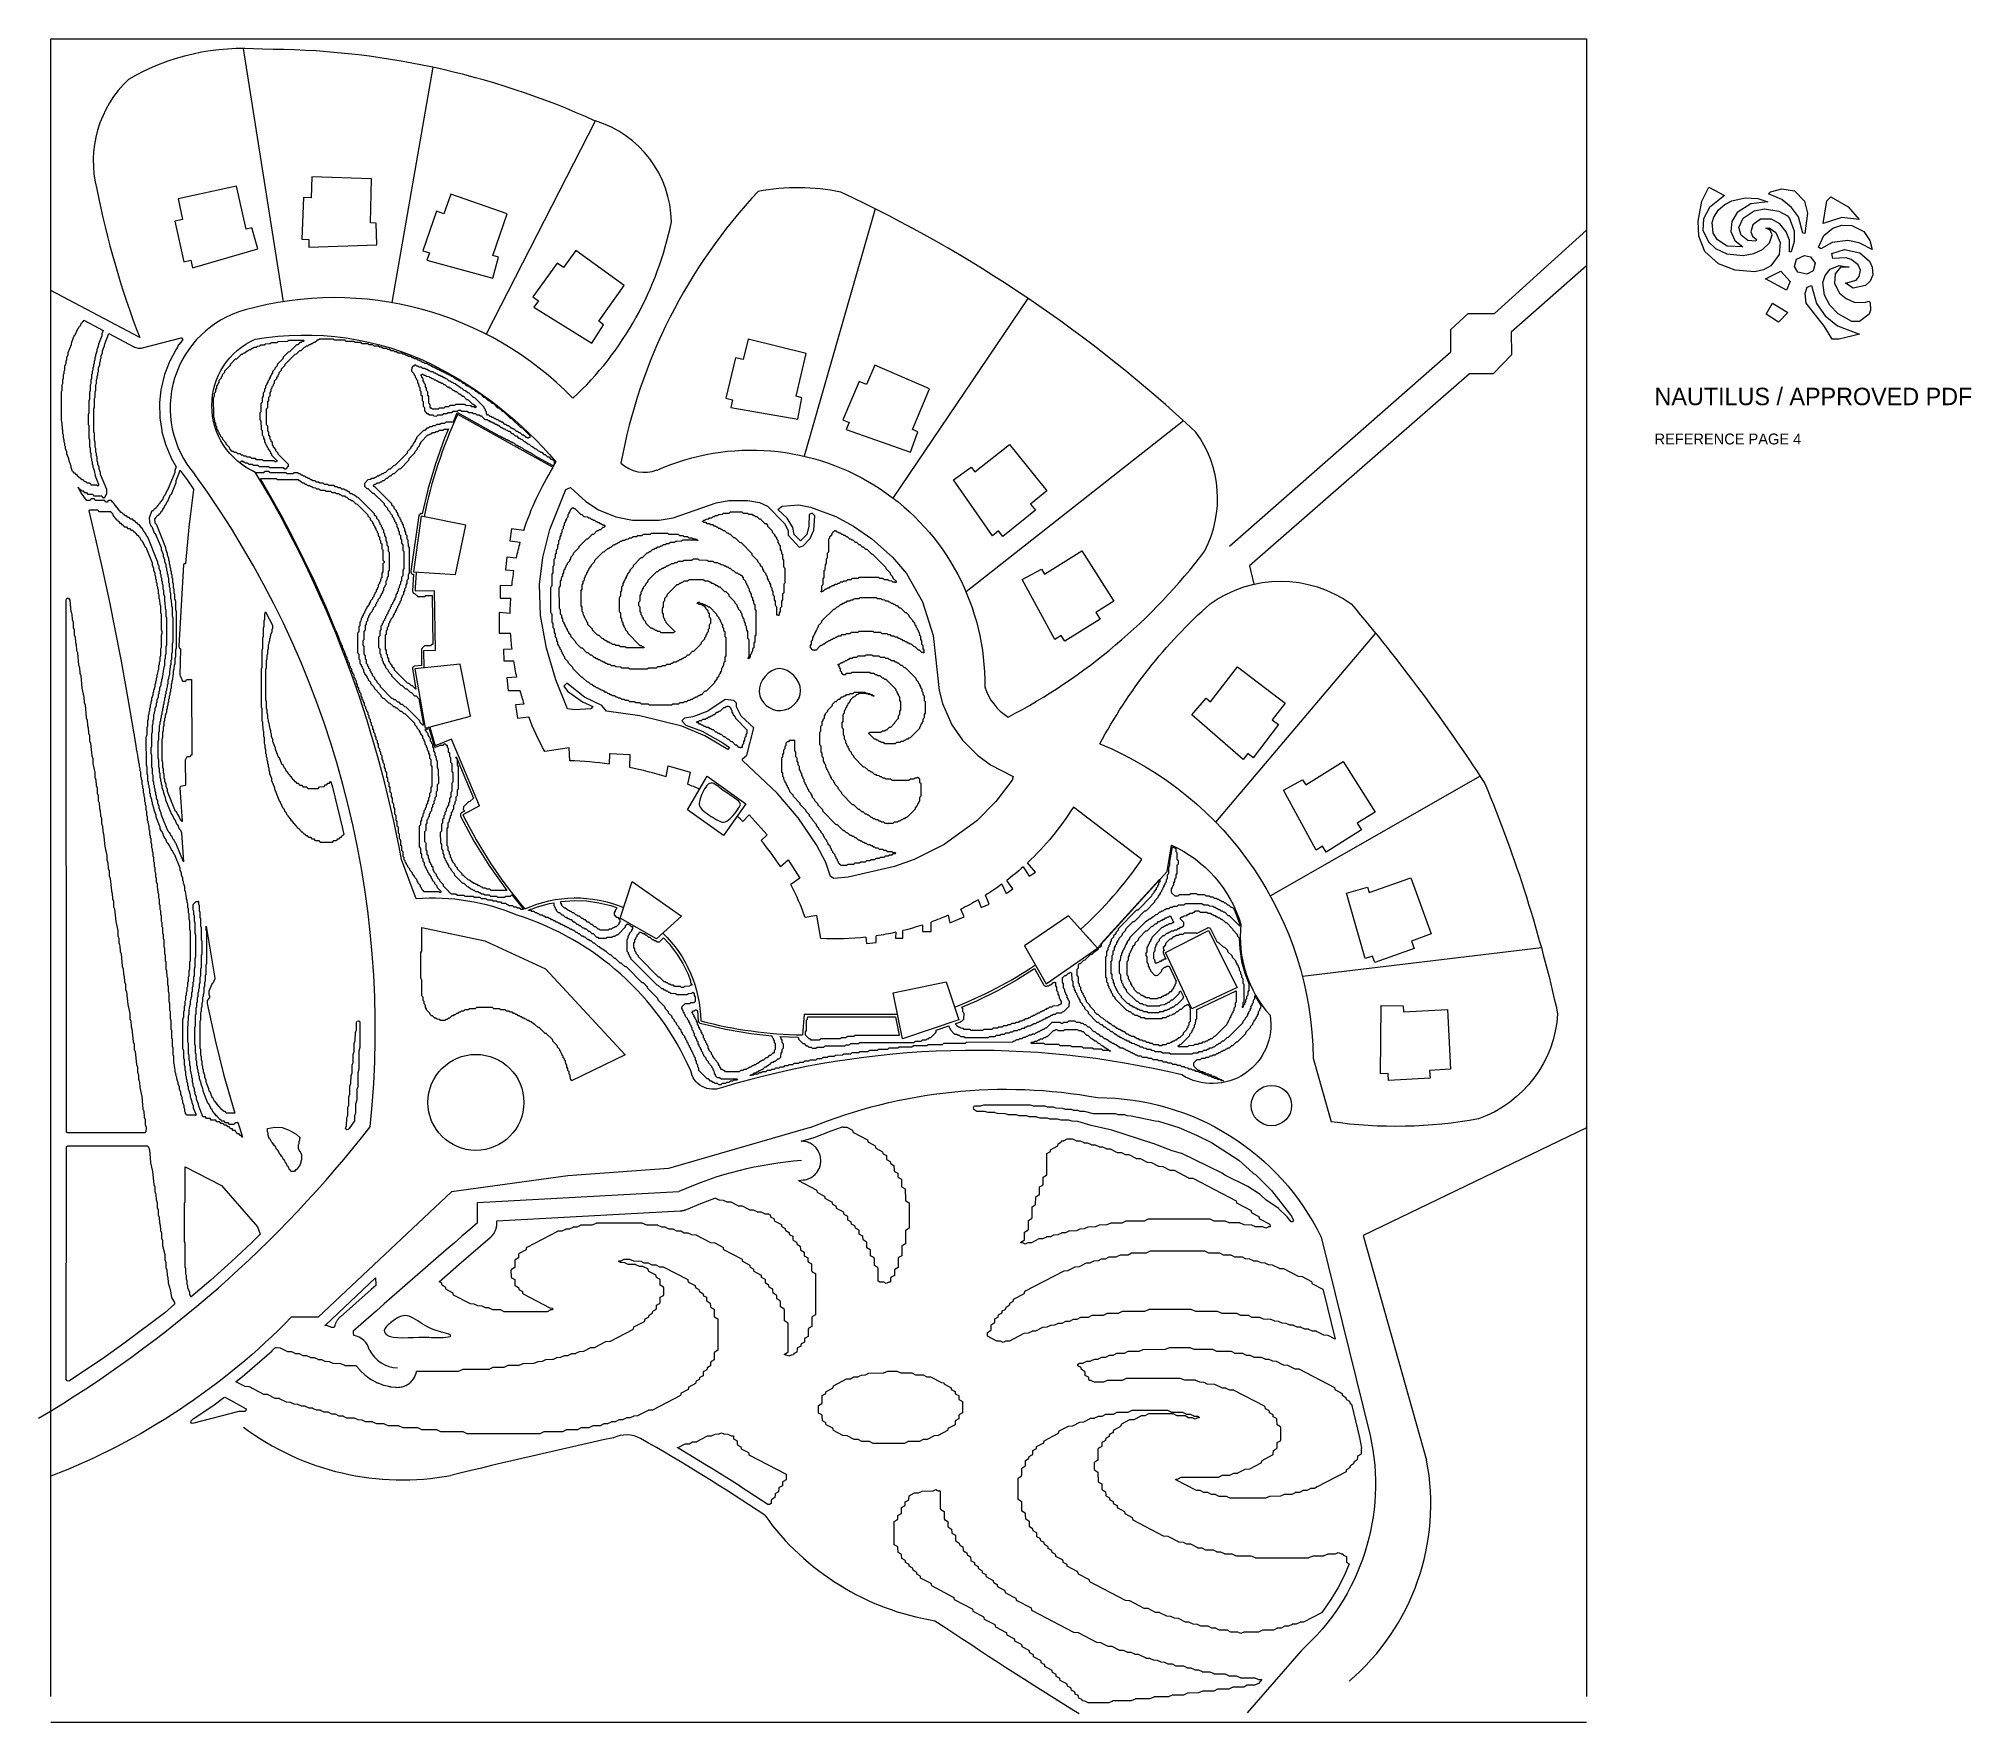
# Model space of a CAD drawing. Header units: inches. Extents: x 36 to 80.3, y 17.3 to 55.9.
import ezdxf

# ---------------------------------------------------------------- set-up
doc = ezdxf.new("R2010")
doc.units = ezdxf.units.IN
for name, color, linetype, lineweight in [('01_ORIGINAL_CAD', 7, 'CONTINUOUS', 20), ('02_APPROVED_PDF_OUTLINES', 7, 'CONTINUOUS', 15), ('03_ADDED_AREAS_SAME_COMPOSITION', 7, 'CONTINUOUS', 15), ('04_APPROVED_PERIMETER', 7, 'CONTINUOUS', 15), ('05_REFERENCE_ICON', 7, 'CONTINUOUS', 15), ('06_LABEL', 7, 'CONTINUOUS', 15)]:
    doc.layers.add(name, color=color, linetype=linetype, lineweight=lineweight)

msp = doc.modelspace()

# ---------------------------------------------------------------- texts
at = {"layer": '06_LABEL'}
for s, height, p in [('NAUTILUS / APPROVED PDF', 0.4, (73, 47.5)), ('REFERENCE PAGE 4', 0.25, (73, 46.6))]:
    msp.add_text(s, height=height, dxfattribs=at).set_placement(p)

# ---------------------------------------------------------------- linework, layer by layer
at = {"layer": '01_ORIGINAL_CAD'}
for p, q in [((36.248, 17.906), (36.248, 55.9)), ((36.248, 55.9), (71.442, 55.9)), ((71.442, 55.9), (71.442, 17.906)), ((71.442, 17.312), (36.248, 17.312))]:
    msp.add_line(p, q, dxfattribs=at)
for points in [[(40.658, 55.675), (41.569, 49.871)], [(45, 55.245), (44.06, 49.85)], [(48.726, 54.013), (46.225, 49.126)], [(55.143, 52), (53.51, 46.333)], [(63.257, 44.272), (68.329, 48.719), (68.329, 49.231), (68.73, 49.6), (69.33, 49.6), (71.442, 51.512), (71.442, 50.696), (69.711, 49.177), (69.725, 48.651), (69.304, 48.218), (68.761, 48.218), (63.72, 43.82), (63.817, 43.397)], [(38.284, 49.049), (36.248, 50.129)], [(55.552, 45.371), (58.647, 49.945)], [(62.206, 47.145), (57.223, 43.22)], [(47.087, 44.63), (46.802, 44.667), (46.766, 44.393), (47.006, 44.362)], [(46.916, 43.993), (46.696, 44.016), (46.666, 43.73), (46.862, 43.709)], [(45.044, 43.247), (44.595, 43.241)], [(44.807, 41.482), (44.799, 41.881), (45.061, 41.886), (45.044, 43.247)], [(46.813, 43.357), (46.546, 43.371), (46.546, 43.074), (46.789, 43.074)], [(46.775, 42.728), (46.519, 42.748), (46.519, 42.277), (46.786, 42.274)], [(66.604, 42.276), (62.941, 37.945)], [(46.818, 41.908), (46.625, 41.902), (46.633, 41.638), (46.856, 41.638)], [(46.926, 41.27), (46.702, 41.249), (46.728, 40.961), (47.002, 40.962)], [(47.096, 40.651), (46.9, 40.63)], [(46.9, 40.63), (46.939, 40.324), (47.2, 40.358)], [(46.075, 38.317), (45.433, 39.849), (45.059, 39.693)], [(49.053, 39.272), (49.062, 39.519), (49.515, 39.492), (49.513, 39.194)], [(50.35, 38.981), (50.396, 39.232), (50.902, 39.093), (50.842, 38.811)], [(51.286, 38.996), (52.178, 38.364), (51.665, 37.64), (50.837, 38.227), (51.286, 38.996)], [(69.006, 38.995), (64.196, 36.253)], [(46.075, 38.317), (45.692, 38.109)], [(52.249, 38.111), (52.108, 37.96)], [(52.249, 38.111), (52.668, 37.654), (52.525, 37.523)], [(52.968, 36.924), (53.149, 37.079), (53.413, 36.661), (53.207, 36.514)], [(58.528, 36.918), (58.67, 36.704), (58.814, 36.799), (58.632, 37.014)], [(49.567, 36.583), (50.703, 35.787), (50.129, 35.27), (49.295, 35.742), (49.567, 36.583)], [(58.043, 36.524), (58.141, 36.305), (58.295, 36.419), (58.155, 36.608)], [(56.812, 35.811), (56.853, 35.634), (57.179, 35.773), (57.105, 35.949)], [(57.496, 36.162), (57.572, 35.985), (57.754, 36.063), (57.668, 36.267)], [(53.805, 35.806), (53.533, 35.759)], [(53.805, 35.806), (53.805, 35.806)], [(55.61, 35.419), (55.608, 35.288), (55.771, 35.288), (55.771, 35.457)], [(56.221, 35.586), (56.221, 35.439), (56.423, 35.439), (56.423, 35.655)], [(58.564, 35.106), (59.058, 34.241), (60.235, 35.059), (59.57, 35.799), (58.564, 35.106)], [(54.929, 35.306), (54.944, 35.165), (55.16, 35.189), (55.16, 35.336)], [(70.407, 35.063), (64.93, 34.409)], [(53.515, 33.54), (53.473, 33.07)], [(53.515, 33.54), (55.65, 33.54)], [(65.18, 32.538), (65.591, 31.078)], [(71.442, 30.938), (66.326, 28.468)], [(46.027, 28.759), (46.027, 29.23), (50.643, 29.479)], [(66.326, 28.468), (67.775, 23.323)]]:
    msp.add_lwpolyline(points, dxfattribs=at)
for points in [[(43.572, 51.68), (43.598, 52.69), (42.23, 52.734), (42.214, 52.252), (42.035, 52.258), (42.004, 51.303), (42.163, 51.298), (42.158, 51.123), (43.721, 51.177), (43.704, 51.675)], [(40.725, 51.537), (40.502, 52.523), (39.164, 52.23), (39.268, 51.758), (39.093, 51.72), (39.298, 50.787), (39.453, 50.821), (39.491, 50.65), (40.993, 51.087), (40.853, 51.565)], [(46.381, 50.933), (46.709, 51.889), (45.415, 52.34), (45.257, 51.885), (45.088, 51.944), (44.773, 51.041), (44.923, 50.989), (44.866, 50.824), (46.374, 50.409), (46.506, 50.889)], [(48.804, 49.422), (49.389, 50.246), (48.277, 51.045), (47.995, 50.654), (47.85, 50.758), (47.292, 49.982), (47.421, 49.889), (47.319, 49.747), (48.648, 48.921), (48.911, 49.345)], [(53.327, 47.704), (53.561, 48.687), (52.231, 49.012), (52.116, 48.544), (51.942, 48.586), (51.715, 47.658), (51.87, 47.62), (51.829, 47.45), (53.37, 47.181), (53.455, 47.672)], [(55.995, 46.944), (56.387, 47.876), (55.128, 48.415), (54.938, 47.972), (54.774, 48.042), (54.397, 47.164), (54.544, 47.101), (54.475, 46.94), (55.951, 46.422), (56.116, 46.892)], [(57.426, 45.973), (58.218, 46.601), (59.075, 45.534), (58.699, 45.232), (58.811, 45.092), (58.066, 44.493), (57.966, 44.618), (57.83, 44.508), (56.934, 45.791), (57.343, 46.076)], [(45.757, 44.748), (44.738, 44.957), (44.556, 43.684), (45.524, 43.622)], [(59.019, 43.63), (59.878, 44.165), (60.608, 43.006), (60.2, 42.749), (60.296, 42.598), (59.487, 42.088), (59.402, 42.222), (59.254, 42.129), (58.511, 43.505), (58.949, 43.742)], [(45.629, 41.562), (44.593, 41.461), (44.828, 40.095), (45.865, 40.369)], [(62.827, 40.702), (63.445, 41.502), (64.534, 40.672), (64.241, 40.288), (64.384, 40.18), (63.804, 39.42), (63.677, 39.516), (63.571, 39.377), (62.394, 40.407), (62.722, 40.782)], [(65.006, 38.799), (65.865, 39.334), (66.595, 38.175), (66.187, 37.918), (66.283, 37.767), (65.474, 37.257), (65.389, 37.391), (65.242, 37.298), (64.498, 38.674), (64.936, 38.911)], [(66.464, 36.332), (67.417, 36.67), (67.882, 35.382), (67.428, 35.218), (67.489, 35.05), (66.59, 34.725), (66.536, 34.875), (66.372, 34.816), (65.94, 36.319), (66.419, 36.457)], [(61.796, 34.957), (62.78, 35.461), (63.435, 34.152), (62.399, 33.663)], [(55.549, 34.034), (56.763, 34.283), (57.058, 33.412), (55.766, 32.976)], [(67.244, 33.6), (68.254, 33.648), (68.327, 32.28), (67.845, 32.255), (67.855, 32.076), (66.9, 32.025), (66.892, 32.184), (66.717, 32.175), (66.739, 33.739), (67.237, 33.732)]]:
    msp.add_lwpolyline(points, close=True, dxfattribs=at)
for points in [[(44.283, 37.084, 0.090917), (40.931, 45.968, -0.652582), (40.931, 49.011, -0.158741), (45.004, 48.425, -0.098355), (47.824, 46.203), (47.755, 46.078)], [(47.087, 44.63, -0.062406), (47.763, 46.073), (45.572, 47.29, 0.058367), (44.801, 44.944, 0.058367)], [(50.14, 46.014, -0.546754), (57.65, 41.045, 0.171391), (58.184, 40.351, 0.171391)], [(46.916, 43.993, -0.01479), (47.006, 44.362, -0.01479)], [(44.621, 43.68, 0.010358), (44.595, 43.241)], [(46.813, 43.357, -0.013879), (46.862, 43.709)], [(60.29, 39.74, -0.089338), (62.813, 42.944, -0.322066), (66.051, 42.944, -0.030946), (69.111, 38.833, -0.044664), (70.78, 33.554, -0.301674), (68.967, 31.144, -0.082145), (65.591, 31.078)], [(46.775, 42.728, -0.013523), (46.789, 43.074, -0.013523)], [(46.818, 41.908, -0.014342), (46.786, 42.274)], [(46.926, 41.27, -0.014645), (46.856, 41.638)], [(47.096, 40.651, -0.012679), (47.002, 40.962)], [(48.142, 39.35), (48.13, 39.649), (47.57, 39.561, -0.034306), (47.2, 40.358, -0.034306)], [(44.936, 40.124, 0.010564), (45.059, 39.693, 0.010564)], [(60.29, 39.74, -0.300089), (65.18, 32.538)], [(45.692, 38.109, 0.060935), (47.109, 35.956, -0.206423), (49.375, 35.99)], [(59.849, 35.488, 0.057164), (61.253, 37.088), (59.681, 38.289, -0.064319), (58.632, 37.014, -0.064319)], [(59.998, 35.322), (60.235, 35.059), (61.831, 36.816), (61.933, 37.418, -0.214593), (63.522, 35.602, 0.212382), (64.188, 33.517, -0.642649), (62.166, 32.15, 0.132984), (51.615, 31.858, -0.471407), (50.913, 32.245)], [(46.935, 35.809, 0.119192), (44.621, 36.188), (44.283, 37.084)], [(58.528, 36.918, -0.018836), (58.155, 36.608, -0.018836)], [(58.043, 36.524, -0.017658), (57.668, 36.267, -0.017658)], [(57.496, 36.162, -0.017305), (57.105, 35.949, -0.017305)], [(54.929, 35.306, -0.040089), (53.897, 35.276), (53.805, 35.806)], [(56.221, 35.586, -0.018166), (55.771, 35.457, -0.018166)], [(56.812, 35.811, -0.016254), (56.423, 35.655, -0.016254)], [(50.274, 35.4, -0.198705), (51.143, 33.392, 0.063223), (53.473, 33.07)], [(55.61, 35.419, -0.017778), (55.16, 35.336, -0.017778)], [(56.959, 33.703, 0.056142), (58.811, 34.673)], [(53.65, 30.945, -0.14301), (60.243, 31.63, -0.286424), (65.36, 28.431), (66.481, 23.89, -0.272091), (64.9, 18.954), (63.661, 17.533)], [(53.65, 30.945), (50.4, 30.004), (48.095, 29.84), (45.427, 29.473), (42.376, 26.597), (41.758, 26.597, -0.10797), (36.248, 22.954)]]:
    msp.add_lwpolyline(points, format="xyb", dxfattribs=at)
for centre, radius in [((45.989, 31.521), 1.1), ((64.22, 31.448), 0.463)]:
    msp.add_circle(centre, radius, dxfattribs=at)
for centre, radius, start, end in [((40.658, 50.423), 5.252, 85.2142, 120.0956), ((41.139, 37.317), 18.339, 65.5622, 90.1344), ((39.813, 53.089), 2.593, 133.6015, 194.2753), ((48.026, 51.672), 2.444, 0.7167, 73.3418), ((57.911, 56.571), 21.019, 191.3089, 200.9684), ((61.436, 43.951), 12.326, 136.7478, 169.6154), ((53.373, 47.535), 4.948, 78.6004, 100.6499), ((40.939, 23.771), 31.601, 47.0054, 64.8874), ((43.034, 53.196), 7.583, 313.0815, 348.6437), ((41.312, 47.434), 2.33, 105.2161, 220.7715), ((42.751, 42.34), 7.624, 44.2289, 105.6047), ((60.387, 45.356), 2.599, 332.6099, 36.0186), ((49.852, 46.755), 0.794, 227.0981, 291.2465), ((22.064, 33.195), 21.619, 354.0583, 36.0319), ((51.961, 52.291), 13.465, 297.5281, 322.8549), ((47.898, 31.093), 8.26, 81.9573, 88.3074), ((47.898, 31.093), 8.26, 72.7279, 78.7214), ((47.898, 31.093), 8.26, 67.0855, 69.118), ((48.363, 33.974), 5.47, 46.7825, 48.644), ((48.363, 33.974), 5.47, 32.6388, 40.4465), ((48.363, 33.974), 5.47, 19.0436, 27.6609), ((44.996, 29.643), 6.464, 23.734, 72.5429), ((22.02, 47.825), 27.364, 300.648, 321.9453), ((54.073, 21.787), 8.422, 94.2501, 114.0352), ((177.596, -125.015), 202.378, 130.55026, 131.62005), ((43.293, 26.24), 0.119, 162.5746, 211.3187), ((43.119, 25.741), 0.443, 13.2811, 80.611), ((44.225, 26.196), 0.761, 207.5896, 267.5639), ((44.306, 28.951), 6.083, 233.183, 280.5392), ((83.889, -134.15), 161.762, 102.40484, 103.75801), ((49.433, 23.211), 0.689, 61.2688, 115.2094), ((27.349, -15.654), 45.391, 56.1832, 60.407), ((62.535, 22.313), 5.337, 310.4718, 10.9016), ((57.468, 25.543), 5.979, 215.6658, 260.7622), ((129.159, 128.7), 131.041, 236.3299, 238.04792)]:
    msp.add_arc(centre, radius, start, end, dxfattribs=at)
at = {"layer": '02_APPROVED_PDF_OUTLINES'}
for points in [[(41.437, 46.222), (41.436, 46.221), (41.433, 46.22), (41.43, 46.219), (41.427, 46.217), (41.425, 46.215), (41.408, 46.198), (41.387, 46.198), (41.364, 46.218), (41.362, 46.22), (41.359, 46.222), (41.356, 46.223), (41.354, 46.224), (41.351, 46.224), (41.348, 46.224), (41.121, 46.225), (41.099, 46.245), (41.096, 46.247), (41.094, 46.248), (41.091, 46.249), (41.088, 46.25), (41.085, 46.251), (41.082, 46.251), (40.963, 46.251), (40.943, 46.27), (40.94, 46.272), (40.938, 46.274), (40.935, 46.275), (40.932, 46.276), (40.929, 46.277), (40.926, 46.277), (40.856, 46.278), (40.833, 46.298), (40.831, 46.3), (40.828, 46.302), (40.825, 46.303), (40.823, 46.304), (40.82, 46.304), (40.817, 46.305), (40.75, 46.305), (40.73, 46.324), (40.728, 46.326), (40.725, 46.327), (40.723, 46.329), (40.72, 46.33), (40.717, 46.33), (40.714, 46.331), (40.671, 46.331), (40.654, 46.349), (40.651, 46.351), (40.648, 46.353), (40.645, 46.354), (40.642, 46.355), (40.638, 46.356), (40.618, 46.358), (40.597, 46.377), (40.595, 46.379), (40.593, 46.381), (40.59, 46.382), (40.587, 46.383), (40.584, 46.384), (40.581, 46.384), (40.537, 46.385), (40.514, 46.405), (40.512, 46.407), (40.509, 46.409), (40.507, 46.41), (40.504, 46.411), (40.501, 46.412), (40.498, 46.412), (40.458, 46.412), (40.438, 46.431), (40.435, 46.433), (40.432, 46.435), (40.429, 46.436), (40.426, 46.437), (40.422, 46.438), (40.406, 46.438), (40.348, 46.497), (40.346, 46.517), (40.346, 46.52), (40.345, 46.523), (40.343, 46.526), (40.341, 46.529), (40.339, 46.532), (40.268, 46.604), (40.266, 46.624), (40.266, 46.627), (40.265, 46.631), (40.263, 46.634), (40.261, 46.637), (40.259, 46.639), (40.188, 46.711), (40.187, 46.731), (40.186, 46.735), (40.185, 46.738), (40.184, 46.741), (40.182, 46.744), (40.179, 46.747), (40.135, 46.791), (40.135, 46.808), (40.134, 46.812), (40.133, 46.815), (40.132, 46.818), (40.13, 46.821), (40.128, 46.824), (40.109, 46.844), (40.108, 46.862), (40.108, 46.865), (40.107, 46.869), (40.105, 46.872), (40.104, 46.875), (40.101, 46.878), (40.082, 46.898), (40.081, 46.915), (40.081, 46.919), (40.08, 46.922), (40.079, 46.925), (40.077, 46.928), (40.056, 46.959), (40.055, 46.995), (40.054, 46.998), (40.054, 47.001), (40.053, 47.004), (40.052, 47.007), (40.05, 47.009), (40.048, 47.012), (40.031, 47.03), (40.029, 47.073), (40.029, 47.077), (40.028, 47.08), (40.027, 47.083), (40.025, 47.085), (40.024, 47.088), (40.014, 47.099), (40.002, 47.183), (40.001, 47.186), (40, 47.189), (39.999, 47.192), (39.997, 47.194), (39.991, 47.203), (39.981, 47.249), (39.977, 47.674), (39.995, 47.694), (39.997, 47.697), (39.999, 47.7), (40, 47.704), (40.001, 47.707), (40.001, 47.711), (40.001, 47.778), (40.02, 47.798), (40.022, 47.801), (40.024, 47.803), (40.025, 47.806), (40.026, 47.809), (40.026, 47.812), (40.027, 47.815), (40.027, 47.859), (40.048, 47.882), (40.05, 47.885), (40.052, 47.888), (40.053, 47.892), (40.054, 47.895), (40.054, 47.899), (40.054, 47.939), (40.071, 47.956), (40.073, 47.959), (40.075, 47.962), (40.076, 47.965), (40.077, 47.968), (40.078, 47.972), (40.08, 47.992), (40.099, 48.013), (40.101, 48.015), (40.103, 48.018), (40.104, 48.021), (40.105, 48.024), (40.106, 48.027), (40.106, 48.03), (40.107, 48.073), (40.15, 48.117), (40.152, 48.12), (40.154, 48.123), (40.156, 48.126), (40.157, 48.129), (40.157, 48.133), (40.159, 48.153), (40.179, 48.174), (40.181, 48.177), (40.183, 48.18), (40.184, 48.183), (40.185, 48.187), (40.185, 48.19), (40.186, 48.207), (40.23, 48.252), (40.232, 48.254), (40.234, 48.257), (40.235, 48.26), (40.236, 48.264), (40.237, 48.267), (40.238, 48.287), (40.36, 48.41), (40.362, 48.413), (40.364, 48.416), (40.365, 48.418), (40.366, 48.422), (40.367, 48.425), (40.37, 48.448), (40.482, 48.561), (40.501, 48.562), (40.505, 48.563), (40.508, 48.564), (40.511, 48.565), (40.514, 48.567), (40.517, 48.57), (40.614, 48.668), (40.63, 48.668), (40.634, 48.669), (40.637, 48.67), (40.64, 48.671), (40.643, 48.673), (40.646, 48.675), (40.667, 48.695), (40.687, 48.697), (40.69, 48.697), (40.694, 48.698), (40.697, 48.7), (40.7, 48.702), (40.702, 48.704), (40.746, 48.748), (40.763, 48.749), (40.766, 48.749), (40.77, 48.75), (40.773, 48.752), (40.776, 48.754), (40.779, 48.756), (40.799, 48.775), (40.816, 48.776), (40.819, 48.776), (40.823, 48.777), (40.826, 48.779), (40.829, 48.78), (40.832, 48.783), (40.852, 48.802), (40.872, 48.804), (40.876, 48.805), (40.879, 48.806), (40.882, 48.807), (40.885, 48.809), (40.888, 48.811), (40.905, 48.829), (40.944, 48.829), (40.947, 48.829), (40.95, 48.83), (40.953, 48.83), (40.956, 48.832), (40.959, 48.833), (40.961, 48.835), (40.984, 48.856), (41.027, 48.857), (41.03, 48.857), (41.033, 48.857), (41.036, 48.858), (41.039, 48.86), (41.042, 48.861), (41.044, 48.863), (41.064, 48.882), (41.13, 48.883), (41.133, 48.883), (41.136, 48.883), (41.139, 48.884), (41.142, 48.885), (41.144, 48.887), (41.147, 48.889), (41.169, 48.909), (41.263, 48.91), (41.266, 48.91), (41.269, 48.91), (41.272, 48.911), (41.274, 48.912), (41.277, 48.914), (41.279, 48.916), (41.302, 48.936), (41.422, 48.936), (41.425, 48.937), (41.428, 48.937), (41.431, 48.938), (41.434, 48.939), (41.436, 48.941), (41.439, 48.943), (41.461, 48.963), (41.661, 48.964), (41.664, 48.964), (41.667, 48.964), (41.67, 48.965), (41.672, 48.966), (41.675, 48.968), (41.677, 48.97), (41.7, 48.99), (42.039, 48.99), (42.053, 48.977), (42.039, 48.962), (42.019, 48.96), (42.015, 48.96), (42.012, 48.959), (42.009, 48.957), (42.006, 48.955), (42.004, 48.953), (41.986, 48.935), (41.966, 48.933), (41.962, 48.933), (41.959, 48.932), (41.956, 48.93), (41.953, 48.928), (41.95, 48.926), (41.906, 48.881), (41.886, 48.88), (41.883, 48.879), (41.88, 48.878), (41.876, 48.877), (41.873, 48.875), (41.871, 48.872), (41.72, 48.72), (41.697, 48.716), (41.694, 48.716), (41.691, 48.715), (41.688, 48.713), (41.685, 48.711), (41.683, 48.709), (41.575, 48.6), (41.573, 48.597), (41.571, 48.594), (41.57, 48.591), (41.569, 48.588), (41.568, 48.584), (41.566, 48.564), (41.443, 48.438), (41.441, 48.436), (41.439, 48.433), (41.437, 48.43), (41.436, 48.426), (41.436, 48.423), (41.434, 48.403), (41.388, 48.355), (41.386, 48.353), (41.385, 48.35), (41.383, 48.348), (41.382, 48.345), (41.382, 48.342), (41.381, 48.339), (41.381, 48.322), (41.337, 48.277), (41.335, 48.275), (41.333, 48.272), (41.331, 48.269), (41.33, 48.265), (41.33, 48.262), (41.328, 48.241), (41.309, 48.22), (41.306, 48.218), (41.305, 48.215), (41.303, 48.211), (41.302, 48.208), (41.302, 48.204), (41.301, 48.187), (41.282, 48.167), (41.28, 48.164), (41.278, 48.161), (41.277, 48.158), (41.276, 48.154), (41.275, 48.151), (41.275, 48.134), (41.256, 48.113), (41.253, 48.11), (41.252, 48.107), (41.25, 48.104), (41.249, 48.101), (41.249, 48.097), (41.248, 48.08), (41.229, 48.059), (41.227, 48.057), (41.225, 48.054), (41.224, 48.05), (41.223, 48.047), (41.223, 48.043), (41.222, 48.026), (41.203, 48.006), (41.201, 48.003), (41.199, 48), (41.197, 47.997), (41.197, 47.993), (41.196, 47.99), (41.195, 47.973), (41.176, 47.952), (41.174, 47.95), (41.173, 47.947), (41.172, 47.944), (41.171, 47.941), (41.17, 47.938), (41.17, 47.935), (41.169, 47.892), (41.15, 47.871), (41.148, 47.869), (41.146, 47.867), (41.145, 47.864), (41.144, 47.861), (41.144, 47.858), (41.143, 47.855), (41.142, 47.811), (41.124, 47.791), (41.122, 47.789), (41.12, 47.786), (41.119, 47.783), (41.118, 47.78), (41.117, 47.777), (41.117, 47.774), (41.116, 47.703), (41.096, 47.68), (41.094, 47.677), (41.092, 47.674), (41.091, 47.671), (41.09, 47.667), (41.09, 47.664), (41.09, 47.569), (41.07, 47.546), (41.067, 47.543), (41.066, 47.54), (41.064, 47.537), (41.064, 47.533), (41.063, 47.529), (41.064, 47.354), (41.043, 47.327), (41.041, 47.325), (41.039, 47.322), (41.038, 47.318), (41.037, 47.315), (41.037, 47.312), (41.038, 47.175), (41.038, 47.171), (41.039, 47.168), (41.04, 47.164), (41.042, 47.161), (41.044, 47.158), (41.064, 47.135), (41.065, 46.96), (41.065, 46.956), (41.066, 46.953), (41.067, 46.95), (41.069, 46.946), (41.071, 46.944), (41.091, 46.921), (41.091, 46.826), (41.092, 46.822), (41.092, 46.819), (41.094, 46.815), (41.095, 46.812), (41.098, 46.809), (41.118, 46.786), (41.119, 46.742), (41.119, 46.739), (41.12, 46.736), (41.121, 46.733), (41.122, 46.73), (41.124, 46.728), (41.126, 46.725), (41.145, 46.705), (41.146, 46.661), (41.146, 46.658), (41.146, 46.655), (41.147, 46.653), (41.149, 46.65), (41.15, 46.647), (41.152, 46.645), (41.171, 46.624), (41.172, 46.607), (41.173, 46.604), (41.174, 46.6), (41.175, 46.597), (41.177, 46.594), (41.179, 46.591), (41.198, 46.571), (41.199, 46.554), (41.199, 46.55), (41.2, 46.547), (41.202, 46.543), (41.203, 46.54), (41.206, 46.538), (41.225, 46.517), (41.227, 46.496), (41.228, 46.493), (41.229, 46.49), (41.23, 46.486), (41.232, 46.484), (41.234, 46.481), (41.278, 46.436), (41.279, 46.419), (41.279, 46.416), (41.28, 46.413), (41.281, 46.409), (41.283, 46.406), (41.285, 46.404), (41.305, 46.383), (41.307, 46.362), (41.307, 46.359), (41.308, 46.355), (41.31, 46.352), (41.312, 46.349), (41.314, 46.347), (41.437, 46.222)], [(42.403, 49.02), (42.404, 49.02), (42.404, 49.021), (42.405, 49.021), (42.405, 49.021), (42.406, 49.021), (42.406, 49.022), (42.407, 49.022), (42.407, 49.022), (42.713, 49.022), (42.714, 49.022), (42.715, 49.022), (42.715, 49.022), (42.716, 49.021), (42.716, 49.021), (42.717, 49.021), (42.717, 49.02), (42.745, 48.995), (42.979, 48.995), (42.979, 48.995), (42.98, 48.995), (42.981, 48.995), (42.981, 48.995), (42.982, 48.994), (42.982, 48.994), (42.983, 48.994), (43.011, 48.969), (43.191, 48.969), (43.192, 48.968), (43.192, 48.968), (43.193, 48.968), (43.194, 48.968), (43.194, 48.968), (43.195, 48.967), (43.195, 48.967), (43.223, 48.942), (43.35, 48.942), (43.351, 48.942), (43.352, 48.942), (43.352, 48.942), (43.353, 48.941), (43.353, 48.941), (43.354, 48.941), (43.354, 48.94), (43.383, 48.915), (43.51, 48.915), (43.51, 48.915), (43.511, 48.915), (43.511, 48.915), (43.512, 48.915), (43.513, 48.914), (43.513, 48.914), (43.514, 48.914), (43.514, 48.913), (43.539, 48.889), (43.616, 48.888), (43.617, 48.888), (43.617, 48.888), (43.618, 48.888), (43.618, 48.888), (43.619, 48.888), (43.62, 48.887), (43.62, 48.887), (43.648, 48.862), (43.749, 48.862), (43.749, 48.862), (43.75, 48.861), (43.75, 48.861), (43.751, 48.861), (43.752, 48.861), (43.752, 48.861), (43.753, 48.86), (43.753, 48.86), (43.778, 48.836), (43.829, 48.835), (43.829, 48.835), (43.83, 48.835), (43.83, 48.834), (43.831, 48.834), (43.831, 48.834), (43.832, 48.834), (43.832, 48.833), (43.861, 48.808), (43.935, 48.808), (43.935, 48.808), (43.936, 48.808), (43.936, 48.808), (43.937, 48.808), (43.937, 48.807), (43.938, 48.807), (43.938, 48.807), (43.939, 48.806), (43.964, 48.782), (44.015, 48.781), (44.015, 48.781), (44.016, 48.781), (44.016, 48.781), (44.017, 48.781), (44.017, 48.781), (44.018, 48.78), (44.018, 48.78), (44.019, 48.78), (44.044, 48.756), (44.094, 48.754), (44.095, 48.754), (44.095, 48.754), (44.096, 48.754), (44.096, 48.754), (44.097, 48.754), (44.097, 48.754), (44.098, 48.753), (44.098, 48.753), (44.124, 48.729), (44.174, 48.728), (44.174, 48.728), (44.175, 48.728), (44.176, 48.727), (44.176, 48.727), (44.177, 48.727), (44.177, 48.727), (44.178, 48.726), (44.206, 48.701), (44.28, 48.701), (44.281, 48.701), (44.281, 48.701), (44.282, 48.701), (44.282, 48.701), (44.283, 48.7), (44.283, 48.7), (44.284, 48.7), (44.284, 48.699), (44.31, 48.675), (44.36, 48.674), (44.36, 48.674), (44.361, 48.674), (44.361, 48.674), (44.362, 48.674), (44.363, 48.673), (44.363, 48.673), (44.363, 48.673), (44.364, 48.672), (44.387, 48.65), (44.413, 48.647), (44.414, 48.647), (44.414, 48.647), (44.415, 48.647), (44.416, 48.647), (44.416, 48.646), (44.417, 48.646), (44.417, 48.646), (44.442, 48.622), (44.493, 48.621), (44.493, 48.621), (44.494, 48.62), (44.494, 48.62), (44.495, 48.62), (44.495, 48.62), (44.496, 48.62), (44.496, 48.619), (44.497, 48.619), (44.52, 48.596), (44.546, 48.594), (44.547, 48.594), (44.547, 48.594), (44.548, 48.593), (44.548, 48.593), (44.549, 48.593), (44.549, 48.593), (44.55, 48.592), (44.575, 48.568), (44.625, 48.567), (44.626, 48.567), (44.627, 48.567), (44.627, 48.567), (44.628, 48.567), (44.628, 48.566), (44.629, 48.566), (44.629, 48.566), (44.63, 48.565), (44.652, 48.543), (44.679, 48.54), (44.68, 48.54), (44.68, 48.54), (44.681, 48.54), (44.681, 48.54), (44.682, 48.539), (44.682, 48.539), (44.683, 48.539), (44.708, 48.514), (44.732, 48.513), (44.732, 48.513), (44.733, 48.513), (44.734, 48.513), (44.734, 48.513), (44.735, 48.513), (44.735, 48.512), (44.736, 48.512), (44.761, 48.488), (44.785, 48.487), (44.786, 48.487), (44.786, 48.486), (44.787, 48.486), (44.787, 48.486), (44.788, 48.486), (44.788, 48.485), (44.789, 48.485), (44.814, 48.461), (44.865, 48.46), (44.865, 48.46), (44.866, 48.46), (44.866, 48.46), (44.867, 48.459), (44.867, 48.459), (44.868, 48.459), (44.868, 48.459), (44.869, 48.458), (44.894, 48.434), (44.918, 48.433), (44.918, 48.433), (44.919, 48.433), (44.919, 48.433), (44.92, 48.433), (44.92, 48.432), (44.921, 48.432), (44.921, 48.432), (44.922, 48.431), (44.945, 48.409), (44.971, 48.406), (44.972, 48.406), (44.972, 48.406), (44.973, 48.406), (44.973, 48.406), (44.974, 48.405), (44.974, 48.405), (44.975, 48.405), (45, 48.38), (45.024, 48.379), (45.025, 48.379), (45.025, 48.379), (45.026, 48.379), (45.026, 48.379), (45.027, 48.379), (45.028, 48.378), (45.028, 48.378), (45.053, 48.354), (45.077, 48.353), (45.078, 48.353), (45.078, 48.352), (45.079, 48.352), (45.08, 48.352), (45.08, 48.352), (45.081, 48.351), (45.081, 48.351), (45.107, 48.327), (45.13, 48.326), (45.131, 48.326), (45.132, 48.326), (45.132, 48.325), (45.133, 48.325), (45.133, 48.325), (45.134, 48.325), (45.134, 48.324), (45.16, 48.3), (45.184, 48.299), (45.184, 48.299), (45.185, 48.299), (45.185, 48.299), (45.186, 48.298), (45.186, 48.298), (45.187, 48.298), (45.187, 48.297), (45.213, 48.273), (45.237, 48.272), (45.237, 48.272), (45.238, 48.272), (45.238, 48.272), (45.239, 48.272), (45.24, 48.271), (45.24, 48.271), (45.241, 48.271), (45.266, 48.246), (45.29, 48.245), (45.29, 48.245), (45.291, 48.245), (45.292, 48.245), (45.292, 48.245), (45.293, 48.245), (45.293, 48.244), (45.294, 48.244), (45.319, 48.22), (45.343, 48.219), (45.344, 48.219), (45.344, 48.218), (45.345, 48.218), (45.345, 48.218), (45.346, 48.218), (45.346, 48.217), (45.347, 48.217), (45.372, 48.193), (45.396, 48.192), (45.397, 48.192), (45.397, 48.192), (45.398, 48.191), (45.398, 48.191), (45.399, 48.191), (45.399, 48.191), (45.4, 48.19), (45.425, 48.166), (45.449, 48.165), (45.45, 48.165), (45.45, 48.165), (45.451, 48.165), (45.451, 48.165), (45.452, 48.164), (45.452, 48.164), (45.453, 48.164), (45.453, 48.163), (45.503, 48.114), (45.529, 48.111), (45.53, 48.111), (45.53, 48.111), (45.531, 48.111), (45.531, 48.111), (45.532, 48.11), (45.532, 48.11), (45.533, 48.11), (45.558, 48.086), (45.582, 48.085), (45.583, 48.085), (45.583, 48.084), (45.584, 48.084), (45.584, 48.084), (45.585, 48.084), (45.586, 48.083), (45.586, 48.083), (45.611, 48.059), (45.635, 48.058), (45.636, 48.058), (45.636, 48.058), (45.637, 48.057), (45.637, 48.057), (45.638, 48.057), (45.638, 48.057), (45.639, 48.056), (45.639, 48.056), (45.689, 48.006), (45.715, 48.004), (45.716, 48.004), (45.716, 48.004), (45.717, 48.004), (45.718, 48.003), (45.718, 48.003), (45.719, 48.003), (45.719, 48.002), (45.768, 47.953), (45.795, 47.951), (45.796, 47.95), (45.796, 47.95), (45.797, 47.95), (45.797, 47.95), (45.798, 47.95), (45.798, 47.949), (45.799, 47.949), (45.824, 47.925), (45.848, 47.924), (45.848, 47.924), (45.849, 47.924), (45.849, 47.923), (45.85, 47.923), (45.851, 47.923), (45.851, 47.923), (45.851, 47.922), (45.852, 47.922), (45.901, 47.872), (45.928, 47.87), (45.928, 47.87), (45.929, 47.87), (45.93, 47.87), (45.93, 47.869), (45.931, 47.869), (45.931, 47.869), (45.932, 47.868), (45.981, 47.819), (46.008, 47.816), (46.008, 47.816), (46.009, 47.816), (46.009, 47.816), (46.01, 47.816), (46.01, 47.816), (46.011, 47.815), (46.011, 47.815), (46.061, 47.765), (46.087, 47.763), (46.088, 47.763), (46.089, 47.763), (46.089, 47.762), (46.09, 47.762), (46.09, 47.762), (46.091, 47.762), (46.091, 47.761), (46.167, 47.685), (46.194, 47.682), (46.194, 47.682), (46.195, 47.682), (46.195, 47.682), (46.196, 47.682), (46.196, 47.681), (46.197, 47.681), (46.197, 47.681), (46.273, 47.604), (46.3, 47.602), (46.301, 47.602), (46.301, 47.602), (46.302, 47.602), (46.302, 47.601), (46.303, 47.601), (46.303, 47.601), (46.304, 47.6), (46.356, 47.549), (46.379, 47.548), (46.38, 47.548), (46.381, 47.548), (46.381, 47.548), (46.382, 47.548), (46.382, 47.548), (46.383, 47.547), (46.383, 47.547), (46.383, 47.547), (46.486, 47.443), (46.513, 47.441), (46.513, 47.441), (46.514, 47.441), (46.514, 47.441), (46.515, 47.44), (46.515, 47.44), (46.516, 47.44), (46.516, 47.439), (46.592, 47.363), (46.619, 47.361), (46.62, 47.361), (46.62, 47.36), (46.621, 47.36), (46.621, 47.36), (46.622, 47.36), (46.622, 47.359), (46.623, 47.359), (46.776, 47.204), (46.805, 47.2), (46.806, 47.2), (46.806, 47.199), (46.807, 47.199), (46.808, 47.199), (46.808, 47.199), (46.808, 47.198), (46.809, 47.198), (47.016, 46.989), (47.045, 46.985), (47.045, 46.985), (47.046, 46.985), (47.046, 46.985), (47.047, 46.984), (47.047, 46.984), (47.048, 46.984), (47.048, 46.983), (47.226, 46.805), (47.226, 46.804), (47.226, 46.804), (47.227, 46.803), (47.227, 46.803), (47.227, 46.802), (47.227, 46.802), (47.227, 46.801), (47.227, 46.8), (47.227, 46.768), (47.227, 46.767), (47.227, 46.767), (47.227, 46.766), (47.227, 46.765), (47.227, 46.765), (47.226, 46.764), (47.226, 46.764), (47.226, 46.764), (47.225, 46.763), (47.225, 46.763), (47.224, 46.762), (47.224, 46.762), (47.223, 46.762), (47.222, 46.762), (47.222, 46.762), (47.207, 46.761), (47.187, 46.743), (47.187, 46.743), (47.186, 46.742), (47.186, 46.742), (47.185, 46.742), (47.185, 46.741), (47.184, 46.741), (47.184, 46.741), (47.183, 46.741), (47.182, 46.741), (47.182, 46.741), (47.181, 46.742), (47.181, 46.742), (47.18, 46.742), (47.18, 46.743), (47.179, 46.743), (47.16, 46.761), (47.136, 46.762), (47.136, 46.762), (47.135, 46.762), (47.135, 46.762), (47.134, 46.762), (47.134, 46.763), (47.133, 46.763), (47.133, 46.763), (47.132, 46.764), (47.083, 46.813), (47.056, 46.815), (47.056, 46.815), (47.055, 46.816), (47.054, 46.816), (47.054, 46.816), (47.053, 46.816), (47.053, 46.817), (47.052, 46.817), (47.003, 46.867), (46.976, 46.869), (46.976, 46.869), (46.975, 46.869), (46.975, 46.869), (46.974, 46.87), (46.974, 46.87), (46.973, 46.87), (46.973, 46.871), (46.947, 46.895), (46.924, 46.896), (46.923, 46.896), (46.922, 46.896), (46.922, 46.896), (46.921, 46.896), (46.921, 46.897), (46.92, 46.897), (46.92, 46.897), (46.92, 46.898), (46.87, 46.947), (46.844, 46.949), (46.843, 46.95), (46.842, 46.95), (46.842, 46.95), (46.841, 46.95), (46.841, 46.95), (46.84, 46.951), (46.84, 46.951), (46.815, 46.975), (46.791, 46.976), (46.79, 46.976), (46.79, 46.976), (46.789, 46.977), (46.789, 46.977), (46.788, 46.977), (46.788, 46.977), (46.787, 46.978), (46.787, 46.978), (46.737, 47.028), (46.711, 47.03), (46.71, 47.03), (46.71, 47.03), (46.709, 47.03), (46.709, 47.03), (46.708, 47.031), (46.708, 47.031), (46.707, 47.031), (46.682, 47.056), (46.658, 47.057), (46.657, 47.057), (46.657, 47.057), (46.656, 47.057), (46.656, 47.057), (46.655, 47.057), (46.655, 47.058), (46.654, 47.058), (46.654, 47.058), (46.604, 47.108), (46.578, 47.11), (46.577, 47.11), (46.577, 47.11), (46.576, 47.111), (46.576, 47.111), (46.575, 47.111), (46.575, 47.112), (46.574, 47.112), (46.549, 47.136), (46.525, 47.137), (46.524, 47.137), (46.524, 47.137), (46.523, 47.137), (46.523, 47.138), (46.522, 47.138), (46.522, 47.138), (46.521, 47.139), (46.496, 47.163), (46.472, 47.164), (46.471, 47.164), (46.471, 47.164), (46.47, 47.164), (46.469, 47.164), (46.469, 47.165), (46.468, 47.165), (46.468, 47.166), (46.443, 47.19), (46.419, 47.191), (46.418, 47.191), (46.417, 47.191), (46.417, 47.191), (46.416, 47.191), (46.416, 47.192), (46.415, 47.192), (46.415, 47.192), (46.389, 47.216), (46.366, 47.217), (46.365, 47.218), (46.364, 47.218), (46.364, 47.218), (46.363, 47.218), (46.363, 47.218), (46.362, 47.219), (46.362, 47.219), (46.336, 47.243), (46.312, 47.244), (46.312, 47.244), (46.311, 47.244), (46.311, 47.245), (46.31, 47.245), (46.31, 47.245), (46.309, 47.246), (46.309, 47.246), (46.283, 47.27), (46.259, 47.271), (46.259, 47.271), (46.258, 47.271), (46.258, 47.271), (46.257, 47.272), (46.257, 47.272), (46.256, 47.272), (46.256, 47.272), (46.255, 47.273), (46.237, 47.291), (46.237, 47.291), (46.237, 47.292), (46.236, 47.292), (46.236, 47.293), (46.236, 47.293), (46.236, 47.294), (46.236, 47.294), (46.236, 47.295), (46.235, 47.346), (46.211, 47.371), (46.21, 47.372), (46.21, 47.372), (46.21, 47.373), (46.209, 47.374), (46.209, 47.374), (46.209, 47.375), (46.209, 47.375), (46.208, 47.399), (46.184, 47.425), (46.184, 47.426), (46.183, 47.426), (46.183, 47.427), (46.183, 47.427), (46.183, 47.428), (46.182, 47.428), (46.182, 47.429), (46.18, 47.455), (45.968, 47.669), (45.939, 47.673), (45.939, 47.674), (45.938, 47.674), (45.938, 47.674), (45.937, 47.674), (45.937, 47.674), (45.936, 47.675), (45.936, 47.675), (45.833, 47.778), (45.807, 47.781), (45.806, 47.781), (45.806, 47.781), (45.805, 47.781), (45.804, 47.781), (45.804, 47.782), (45.804, 47.782), (45.803, 47.782), (45.754, 47.832), (45.727, 47.834), (45.726, 47.834), (45.726, 47.835), (45.725, 47.835), (45.725, 47.835), (45.724, 47.835), (45.724, 47.836), (45.723, 47.836), (45.674, 47.886), (45.647, 47.888), (45.647, 47.888), (45.646, 47.888), (45.646, 47.888), (45.645, 47.889), (45.645, 47.889), (45.644, 47.889), (45.644, 47.89), (45.594, 47.939), (45.568, 47.942), (45.567, 47.942), (45.566, 47.942), (45.566, 47.942), (45.565, 47.942), (45.565, 47.943), (45.564, 47.943), (45.564, 47.943), (45.514, 47.993), (45.488, 47.995), (45.487, 47.995), (45.487, 47.995), (45.486, 47.996), (45.486, 47.996), (45.485, 47.996), (45.485, 47.996), (45.484, 47.997), (45.459, 48.021), (45.435, 48.022), (45.434, 48.022), (45.434, 48.022), (45.433, 48.022), (45.433, 48.023), (45.432, 48.023), (45.432, 48.023), (45.431, 48.024), (45.406, 48.048), (45.382, 48.049), (45.381, 48.049), (45.381, 48.049), (45.38, 48.049), (45.38, 48.049), (45.379, 48.05), (45.379, 48.05), (45.378, 48.05), (45.378, 48.051), (45.328, 48.1), (45.302, 48.102), (45.301, 48.102), (45.301, 48.103), (45.3, 48.103), (45.3, 48.103), (45.299, 48.103), (45.299, 48.104), (45.298, 48.104), (45.273, 48.128), (45.249, 48.129), (45.248, 48.129), (45.248, 48.129), (45.247, 48.13), (45.247, 48.13), (45.246, 48.13), (45.246, 48.13), (45.245, 48.131), (45.22, 48.155), (45.196, 48.156), (45.195, 48.156), (45.195, 48.156), (45.194, 48.156), (45.193, 48.157), (45.193, 48.157), (45.192, 48.157), (45.192, 48.158), (45.166, 48.182), (45.143, 48.183), (45.142, 48.183), (45.141, 48.183), (45.141, 48.183), (45.14, 48.183), (45.14, 48.184), (45.139, 48.184), (45.139, 48.184), (45.113, 48.209), (45.09, 48.21), (45.089, 48.21), (45.088, 48.21), (45.088, 48.21), (45.087, 48.21), (45.087, 48.21), (45.086, 48.211), (45.086, 48.211), (45.06, 48.235), (45.036, 48.236), (45.036, 48.236), (45.035, 48.237), (45.035, 48.237), (45.034, 48.237), (45.033, 48.237), (45.033, 48.238), (45.033, 48.238), (45.007, 48.262), (44.957, 48.263), (44.956, 48.263), (44.956, 48.263), (44.955, 48.263), (44.955, 48.264), (44.954, 48.264), (44.954, 48.264), (44.953, 48.265), (44.953, 48.265), (44.93, 48.288), (44.903, 48.29), (44.903, 48.29), (44.902, 48.29), (44.902, 48.29), (44.901, 48.291), (44.901, 48.291), (44.9, 48.291), (44.9, 48.292), (44.874, 48.316), (44.85, 48.317), (44.85, 48.317), (44.849, 48.317), (44.849, 48.317), (44.848, 48.317), (44.848, 48.318), (44.847, 48.318), (44.847, 48.318), (44.821, 48.342), (44.771, 48.344), (44.77, 48.344), (44.77, 48.344), (44.769, 48.344), (44.769, 48.344), (44.768, 48.344), (44.767, 48.345), (44.767, 48.345), (44.739, 48.37), (44.691, 48.37), (44.691, 48.37), (44.69, 48.37), (44.69, 48.371), (44.689, 48.371), (44.688, 48.371), (44.688, 48.371), (44.688, 48.372), (44.687, 48.372), (44.664, 48.395), (44.638, 48.397), (44.637, 48.397), (44.637, 48.397), (44.636, 48.398), (44.636, 48.398), (44.635, 48.398), (44.635, 48.398), (44.603, 48.422), (44.577, 48.399), (44.576, 48.398), (44.576, 48.398), (44.575, 48.398), (44.574, 48.397), (44.574, 48.397), (44.573, 48.397), (44.547, 48.395), (44.519, 48.367), (44.517, 48.28), (44.569, 48.225), (44.569, 48.224), (44.569, 48.224), (44.57, 48.223), (44.57, 48.223), (44.57, 48.222), (44.57, 48.222), (44.57, 48.221), (44.571, 48.197), (44.595, 48.171), (44.596, 48.171), (44.596, 48.17), (44.596, 48.17), (44.596, 48.169), (44.597, 48.169), (44.597, 48.168), (44.597, 48.168), (44.599, 48.141), (44.622, 48.118), (44.622, 48.117), (44.623, 48.117), (44.623, 48.116), (44.623, 48.116), (44.623, 48.115), (44.623, 48.114), (44.623, 48.114), (44.625, 48.09), (44.648, 48.064), (44.649, 48.064), (44.649, 48.063), (44.649, 48.063), (44.65, 48.062), (44.65, 48.062), (44.65, 48.061), (44.65, 48.06), (44.65, 48.06), (44.65, 48.012), (44.675, 47.983), (44.676, 47.983), (44.676, 47.982), (44.676, 47.982), (44.676, 47.981), (44.677, 47.981), (44.677, 47.98), (44.677, 47.98), (44.678, 47.929), (44.702, 47.903), (44.702, 47.902), (44.703, 47.902), (44.703, 47.901), (44.703, 47.901), (44.703, 47.9), (44.703, 47.9), (44.703, 47.899), (44.705, 47.848), (44.729, 47.822), (44.729, 47.822), (44.729, 47.821), (44.73, 47.821), (44.73, 47.82), (44.73, 47.82), (44.73, 47.819), (44.73, 47.818), (44.731, 47.741), (44.755, 47.715), (44.756, 47.715), (44.756, 47.714), (44.756, 47.714), (44.757, 47.713), (44.757, 47.713), (44.757, 47.712), (44.757, 47.712), (44.757, 47.711), (44.757, 47.609), (44.782, 47.581), (44.783, 47.58), (44.783, 47.58), (44.783, 47.579), (44.783, 47.579), (44.784, 47.578), (44.784, 47.577), (44.784, 47.577), (44.784, 47.475), (44.809, 47.447), (44.809, 47.446), (44.81, 47.446), (44.81, 47.445), (44.81, 47.445), (44.81, 47.444), (44.811, 47.443), (44.811, 47.443), (44.811, 47.368), (44.865, 47.31), (44.894, 47.306), (44.895, 47.306), (44.895, 47.305), (44.896, 47.305), (44.896, 47.305), (44.897, 47.305), (44.897, 47.304), (44.925, 47.279), (44.999, 47.279), (45, 47.279), (45.001, 47.279), (45.001, 47.279), (45.002, 47.279), (45.002, 47.278), (45.003, 47.278), (45.003, 47.278), (45.004, 47.277), (45.029, 47.253), (45.083, 47.252), (45.114, 47.278), (45.115, 47.278), (45.115, 47.278), (45.116, 47.279), (45.116, 47.279), (45.117, 47.279), (45.117, 47.279), (45.118, 47.279), (45.219, 47.279), (45.247, 47.304), (45.247, 47.305), (45.248, 47.305), (45.248, 47.305), (45.249, 47.306), (45.25, 47.306), (45.25, 47.306), (45.251, 47.306), (45.325, 47.306), (45.353, 47.331), (45.353, 47.332), (45.354, 47.332), (45.354, 47.332), (45.355, 47.333), (45.356, 47.333), (45.356, 47.333), (45.357, 47.333), (45.431, 47.333), (45.459, 47.358), (45.46, 47.359), (45.46, 47.359), (45.461, 47.359), (45.461, 47.36), (45.462, 47.36), (45.462, 47.36), (45.463, 47.36), (45.564, 47.36), (45.592, 47.385), (45.592, 47.386), (45.593, 47.386), (45.593, 47.386), (45.594, 47.386), (45.594, 47.387), (45.595, 47.387), (45.596, 47.387), (45.636, 47.387), (45.637, 47.387), (45.637, 47.387), (45.638, 47.387), (45.639, 47.386), (45.639, 47.386), (45.64, 47.386), (45.64, 47.385), (45.668, 47.36), (45.796, 47.36), (45.796, 47.36), (45.797, 47.36), (45.797, 47.36), (45.798, 47.36), (45.799, 47.359), (45.799, 47.359), (45.8, 47.359), (45.828, 47.334), (45.902, 47.333), (45.902, 47.333), (45.903, 47.333), (45.904, 47.333), (45.904, 47.333), (45.905, 47.333), (45.905, 47.332), (45.906, 47.332), (45.906, 47.332), (45.931, 47.308), (45.982, 47.307), (45.982, 47.306), (45.983, 47.306), (45.983, 47.306), (45.984, 47.306), (45.984, 47.306), (45.985, 47.305), (45.985, 47.305), (46.014, 47.28), (46.061, 47.28), (46.062, 47.28), (46.062, 47.28), (46.063, 47.28), (46.063, 47.279), (46.064, 47.279), (46.064, 47.279), (46.065, 47.278), (46.065, 47.278), (46.091, 47.254), (46.115, 47.253), (46.115, 47.253), (46.116, 47.253), (46.116, 47.253), (46.117, 47.252), (46.117, 47.252), (46.118, 47.252), (46.118, 47.252), (46.119, 47.251), (46.195, 47.175), (46.247, 47.173), (46.248, 47.172), (46.249, 47.172), (46.249, 47.172), (46.25, 47.172), (46.25, 47.172), (46.251, 47.171), (46.251, 47.171), (46.274, 47.148), (46.301, 47.146), (46.301, 47.146), (46.302, 47.146), (46.303, 47.145), (46.303, 47.145), (46.304, 47.145), (46.304, 47.144), (46.304, 47.144), (46.33, 47.12), (46.354, 47.119), (46.354, 47.119), (46.355, 47.119), (46.356, 47.119), (46.356, 47.118), (46.357, 47.118), (46.357, 47.118), (46.358, 47.117), (46.383, 47.093), (46.407, 47.092), (46.407, 47.092), (46.408, 47.092), (46.409, 47.092), (46.409, 47.092), (46.41, 47.091), (46.41, 47.091), (46.411, 47.09), (46.436, 47.066), (46.46, 47.065), (46.461, 47.065), (46.461, 47.065), (46.462, 47.065), (46.462, 47.065), (46.463, 47.064), (46.463, 47.064), (46.464, 47.064), (46.489, 47.04), (46.513, 47.039), (46.514, 47.038), (46.514, 47.038), (46.515, 47.038), (46.516, 47.038), (46.516, 47.038), (46.517, 47.037), (46.517, 47.037), (46.569, 46.986), (46.593, 46.985), (46.593, 46.985), (46.594, 46.985), (46.595, 46.985), (46.595, 46.984), (46.596, 46.984), (46.596, 46.984), (46.597, 46.983), (46.622, 46.959), (46.646, 46.958), (46.647, 46.958), (46.647, 46.958), (46.648, 46.958), (46.648, 46.958), (46.649, 46.957), (46.649, 46.957), (46.65, 46.956), (46.675, 46.932), (46.699, 46.931), (46.7, 46.931), (46.7, 46.931), (46.701, 46.931), (46.702, 46.931), (46.702, 46.93), (46.703, 46.93), (46.703, 46.93), (46.728, 46.906), (46.752, 46.905), (46.753, 46.904), (46.753, 46.904), (46.754, 46.904), (46.754, 46.904), (46.755, 46.904), (46.755, 46.903), (46.756, 46.903), (46.756, 46.903), (46.806, 46.853), (46.832, 46.851), (46.833, 46.851), (46.833, 46.851), (46.834, 46.85), (46.835, 46.85), (46.835, 46.85), (46.836, 46.85), (46.836, 46.849), (46.886, 46.8), (46.912, 46.797), (46.913, 46.797), (46.913, 46.797), (46.914, 46.797), (46.914, 46.797), (46.915, 46.796), (46.915, 46.796), (46.916, 46.796), (46.965, 46.746), (46.992, 46.744), (46.992, 46.744), (46.993, 46.743), (46.993, 46.743), (46.994, 46.743), (46.994, 46.743), (46.995, 46.742), (46.995, 46.742), (47.021, 46.718), (47.045, 46.717), (47.045, 46.717), (47.046, 46.717), (47.046, 46.717), (47.047, 46.716), (47.047, 46.716), (47.048, 46.716), (47.048, 46.715), (47.049, 46.715), (47.098, 46.666), (47.125, 46.663), (47.125, 46.663), (47.126, 46.663), (47.126, 46.663), (47.127, 46.663), (47.127, 46.662), (47.128, 46.662), (47.128, 46.661), (47.178, 46.612), (47.204, 46.61), (47.205, 46.61), (47.206, 46.609), (47.206, 46.609), (47.207, 46.609), (47.207, 46.609), (47.208, 46.608), (47.208, 46.608), (47.258, 46.558), (47.284, 46.556), (47.285, 46.556), (47.285, 46.556), (47.286, 46.556), (47.286, 46.555), (47.287, 46.555), (47.287, 46.555), (47.288, 46.554), (47.337, 46.505), (47.364, 46.502), (47.364, 46.502), (47.365, 46.502), (47.366, 46.502), (47.366, 46.502), (47.367, 46.501), (47.367, 46.501), (47.368, 46.501), (47.417, 46.451), (47.444, 46.449), (47.444, 46.449), (47.445, 46.449), (47.445, 46.448), (47.446, 46.448), (47.446, 46.448), (47.447, 46.447), (47.447, 46.447), (47.473, 46.423), (47.496, 46.422), (47.497, 46.422), (47.498, 46.422), (47.498, 46.422), (47.499, 46.421), (47.499, 46.421), (47.5, 46.421), (47.5, 46.421), (47.5, 46.42), (47.55, 46.371), (47.576, 46.368), (47.577, 46.368), (47.578, 46.368), (47.578, 46.368), (47.579, 46.368), (47.579, 46.367), (47.58, 46.367), (47.58, 46.367), (47.63, 46.317), (47.656, 46.315), (47.657, 46.315), (47.657, 46.314), (47.658, 46.314), (47.658, 46.314), (47.659, 46.314), (47.659, 46.313), (47.66, 46.313), (47.709, 46.263), (47.736, 46.261), (47.737, 46.261), (47.737, 46.261), (47.738, 46.261), (47.738, 46.26), (47.739, 46.26), (47.739, 46.26), (47.74, 46.259), (47.784, 46.214), (47.785, 46.214), (47.785, 46.214), (47.785, 46.213), (47.785, 46.213), (47.786, 46.212), (47.786, 46.211), (47.786, 46.211), (47.786, 46.21), (47.786, 46.142), (47.786, 46.142), (47.786, 46.141), (47.786, 46.14), (47.786, 46.14), (47.785, 46.139), (47.785, 46.139), (47.785, 46.138), (47.784, 46.138), (47.766, 46.12), (47.766, 46.119), (47.766, 46.119), (47.765, 46.119), (47.765, 46.119), (47.764, 46.118), (47.763, 46.118), (47.763, 46.118), (47.762, 46.118), (47.744, 46.118), (47.743, 46.118), (47.743, 46.118), (47.742, 46.118), (47.742, 46.119), (47.741, 46.119), (47.337, 46.343), (47.336, 46.344), (47.336, 46.344), (47.335, 46.344), (47.322, 46.358), (47.278, 46.376), (47.278, 46.376), (47.277, 46.376), (47.277, 46.377), (47.276, 46.377), (47.243, 46.411), (47.216, 46.413), (47.216, 46.413), (47.215, 46.413), (47.215, 46.413), (47.214, 46.414), (47.214, 46.414), (47.213, 46.414), (47.213, 46.415), (47.187, 46.439), (47.164, 46.44), (47.164, 46.44), (47.163, 46.44), (47.163, 46.44), (47.162, 46.44), (47.161, 46.441), (47.161, 46.441), (47.161, 46.441), (47.136, 46.465), (47.102, 46.474), (47.101, 46.474), (47.101, 46.474), (47.1, 46.475), (47.099, 46.475), (47.099, 46.476), (47.057, 46.518), (47.03, 46.52), (47.03, 46.52), (47.029, 46.52), (47.029, 46.521), (47.028, 46.521), (47.028, 46.521), (47.027, 46.521), (47.027, 46.522), (47.001, 46.546), (46.977, 46.547), (46.977, 46.547), (46.976, 46.547), (46.976, 46.547), (46.975, 46.548), (46.974, 46.548), (46.974, 46.548), (46.973, 46.549), (46.948, 46.573), (46.924, 46.574), (46.924, 46.574), (46.923, 46.574), (46.923, 46.574), (46.922, 46.574), (46.922, 46.574), (46.921, 46.575), (46.921, 46.575), (46.92, 46.575), (46.871, 46.625), (46.844, 46.627), (46.844, 46.627), (46.843, 46.628), (46.843, 46.628), (46.842, 46.628), (46.842, 46.628), (46.841, 46.629), (46.841, 46.629), (46.815, 46.653), (46.791, 46.654), (46.791, 46.654), (46.79, 46.654), (46.79, 46.655), (46.789, 46.655), (46.788, 46.655), (46.788, 46.655), (46.787, 46.656), (46.762, 46.68), (46.738, 46.681), (46.738, 46.681), (46.737, 46.681), (46.736, 46.681), (46.736, 46.682), (46.735, 46.682), (46.735, 46.682), (46.734, 46.683), (46.709, 46.707), (46.685, 46.708), (46.684, 46.708), (46.684, 46.708), (46.683, 46.708), (46.683, 46.708), (46.682, 46.709), (46.682, 46.709), (46.681, 46.709), (46.656, 46.734), (46.633, 46.735), (46.633, 46.735), (46.632, 46.735), (46.632, 46.735), (46.631, 46.735), (46.631, 46.735), (46.63, 46.736), (46.63, 46.736), (46.605, 46.759), (46.585, 46.761), (46.584, 46.761), (46.584, 46.762), (46.583, 46.762), (46.583, 46.762), (46.582, 46.762), (46.582, 46.763), (46.552, 46.786), (46.536, 46.788), (46.536, 46.788), (46.535, 46.788), (46.535, 46.789), (46.534, 46.789), (45.587, 47.315), (45.57, 47.318), (45.546, 47.303), (45.465, 47.113), (45.465, 47.113), (45.464, 47.112), (45.464, 47.112), (45.463, 47.111), (45.463, 47.111), (45.463, 47.11), (45.462, 47.11), (45.462, 47.11), (45.461, 47.11), (45.46, 47.11), (45.46, 47.109), (45.459, 47.109), (45.297, 47.109), (45.269, 47.084), (45.269, 47.084), (45.268, 47.083), (45.268, 47.083), (45.267, 47.083), (45.266, 47.083), (45.266, 47.082), (45.265, 47.082), (45.191, 47.082), (45.163, 47.057), (45.163, 47.057), (45.162, 47.056), (45.162, 47.056), (45.161, 47.056), (45.16, 47.056), (45.16, 47.056), (45.159, 47.056), (45.085, 47.055), (45.057, 47.03), (45.056, 47.03), (45.056, 47.029), (45.055, 47.029), (45.055, 47.029), (45.054, 47.029), (45.054, 47.029), (45.053, 47.029), (45.003, 47.027), (44.978, 47.003), (44.977, 47.003), (44.977, 47.003), (44.976, 47.002), (44.976, 47.002), (44.975, 47.002), (44.975, 47.002), (44.974, 47.002), (44.974, 47.002), (44.923, 47.001), (44.898, 46.976), (44.898, 46.976), (44.897, 46.976), (44.897, 46.975), (44.896, 46.975), (44.895, 46.975), (44.895, 46.975), (44.894, 46.975), (44.868, 46.972), (44.819, 46.923), (44.818, 46.922), (44.818, 46.922), (44.817, 46.922), (44.817, 46.922), (44.816, 46.921), (44.815, 46.921), (44.815, 46.921), (44.788, 46.919), (44.628, 46.756), (44.626, 46.73), (44.626, 46.729), (44.626, 46.729), (44.626, 46.728), (44.625, 46.728), (44.625, 46.727), (44.625, 46.727), (44.624, 46.726), (44.601, 46.7), (44.6, 46.676), (44.6, 46.676), (44.599, 46.675), (44.599, 46.674), (44.599, 46.674), (44.599, 46.673), (44.598, 46.673), (44.598, 46.672), (44.549, 46.622), (44.547, 46.595), (44.547, 46.595), (44.546, 46.594), (44.546, 46.594), (44.546, 46.593), (44.546, 46.593), (44.545, 46.592), (44.545, 46.592), (44.495, 46.539), (44.494, 46.515), (44.494, 46.514), (44.494, 46.514), (44.493, 46.513), (44.493, 46.513), (44.493, 46.512), (44.492, 46.512), (44.492, 46.511), (44.417, 46.434), (44.414, 46.407), (44.414, 46.407), (44.414, 46.406), (44.414, 46.406), (44.414, 46.405), (44.413, 46.405), (44.413, 46.404), (44.413, 46.404), (44.13, 46.117), (44.129, 46.117), (44.129, 46.116), (44.128, 46.116), (44.128, 46.116), (44.127, 46.116), (44.127, 46.115), (44.126, 46.115), (44.1, 46.113), (44.024, 46.037), (44.023, 46.036), (44.023, 46.036), (44.023, 46.036), (44.022, 46.035), (44.022, 46.035), (44.021, 46.035), (44.02, 46.035), (43.992, 46.031), (43.918, 45.956), (43.917, 45.956), (43.917, 45.955), (43.917, 45.955), (43.916, 45.955), (43.916, 45.954), (43.915, 45.954), (43.914, 45.954), (43.914, 45.954), (43.89, 45.953), (43.865, 45.929), (43.864, 45.929), (43.864, 45.928), (43.863, 45.928), (43.863, 45.928), (43.862, 45.927), (43.862, 45.927), (43.861, 45.927), (43.835, 45.925), (43.812, 45.902), (43.811, 45.902), (43.811, 45.901), (43.81, 45.901), (43.81, 45.901), (43.809, 45.901), (43.809, 45.901), (43.808, 45.9), (43.808, 45.9), (43.784, 45.899), (43.759, 45.875), (43.758, 45.875), (43.758, 45.874), (43.757, 45.874), (43.757, 45.874), (43.756, 45.874), (43.756, 45.874), (43.755, 45.874), (43.729, 45.871), (43.706, 45.848), (43.705, 45.848), (43.705, 45.848), (43.704, 45.847), (43.704, 45.847), (43.703, 45.847), (43.703, 45.847), (43.702, 45.847), (43.702, 45.847), (43.678, 45.846), (43.653, 45.821), (43.652, 45.821), (43.652, 45.821), (43.651, 45.82), (43.651, 45.82), (43.65, 45.82), (43.65, 45.82), (43.649, 45.82), (43.648, 45.82), (43.601, 45.819), (43.573, 45.794), (43.572, 45.794), (43.572, 45.794), (43.571, 45.793), (43.571, 45.793), (43.57, 45.793), (43.57, 45.793), (43.569, 45.793), (43.516, 45.79), (43.435, 45.707), (43.438, 45.642), (43.49, 45.589), (43.517, 45.587), (43.517, 45.587), (43.518, 45.587), (43.518, 45.586), (43.519, 45.586), (43.519, 45.586), (43.52, 45.586), (43.52, 45.585), (43.623, 45.482), (43.65, 45.48), (43.65, 45.48), (43.651, 45.479), (43.651, 45.479), (43.652, 45.479), (43.652, 45.479), (43.653, 45.478), (43.653, 45.478), (43.884, 45.245), (43.884, 45.245), (43.885, 45.244), (43.885, 45.244), (43.885, 45.243), (43.885, 45.243), (43.886, 45.242), (43.886, 45.242), (43.888, 45.215), (43.964, 45.138), (43.964, 45.138), (43.965, 45.137), (43.965, 45.136), (43.965, 45.136), (43.965, 45.135), (43.965, 45.135), (43.966, 45.134), (43.967, 45.11), (44.017, 45.057), (44.017, 45.057), (44.018, 45.057), (44.018, 45.056), (44.018, 45.056), (44.019, 45.055), (44.019, 45.054), (44.019, 45.054), (44.021, 45.027), (44.07, 44.977), (44.071, 44.977), (44.071, 44.976), (44.071, 44.976), (44.072, 44.975), (44.072, 44.974), (44.072, 44.974), (44.072, 44.973), (44.073, 44.949), (44.097, 44.923), (44.097, 44.923), (44.098, 44.922), (44.098, 44.922), (44.098, 44.921), (44.098, 44.921), (44.099, 44.92), (44.099, 44.92), (44.101, 44.893), (44.124, 44.87), (44.124, 44.869), (44.124, 44.869), (44.125, 44.868), (44.125, 44.868), (44.125, 44.867), (44.125, 44.866), (44.125, 44.866), (44.126, 44.842), (44.15, 44.816), (44.151, 44.816), (44.151, 44.815), (44.151, 44.815), (44.152, 44.814), (44.152, 44.813), (44.152, 44.813), (44.152, 44.812), (44.154, 44.786), (44.177, 44.762), (44.177, 44.762), (44.178, 44.761), (44.178, 44.761), (44.178, 44.76), (44.178, 44.76), (44.178, 44.759), (44.179, 44.759), (44.179, 44.758), (44.179, 44.71), (44.204, 44.682), (44.204, 44.681), (44.204, 44.681), (44.205, 44.68), (44.205, 44.68), (44.205, 44.679), (44.205, 44.678), (44.205, 44.678), (44.206, 44.627), (44.23, 44.601), (44.231, 44.601), (44.231, 44.6), (44.231, 44.6), (44.232, 44.599), (44.232, 44.599), (44.232, 44.598), (44.232, 44.597), (44.233, 44.546), (44.257, 44.521), (44.257, 44.52), (44.258, 44.52), (44.258, 44.519), (44.258, 44.519), (44.258, 44.518), (44.259, 44.518), (44.259, 44.517), (44.259, 44.517), (44.259, 44.442), (44.284, 44.413), (44.284, 44.413), (44.285, 44.412), (44.285, 44.412), (44.285, 44.411), (44.285, 44.411), (44.285, 44.41), (44.285, 44.409), (44.286, 44.334), (44.311, 44.306), (44.311, 44.305), (44.311, 44.305), (44.312, 44.304), (44.312, 44.304), (44.312, 44.303), (44.312, 44.303), (44.312, 44.302), (44.313, 44.173), (44.338, 44.145), (44.338, 44.144), (44.338, 44.144), (44.339, 44.143), (44.339, 44.143), (44.339, 44.142), (44.339, 44.142), (44.339, 44.141), (44.34, 43.751), (44.34, 43.75), (44.34, 43.75), (44.339, 43.749), (44.339, 43.748), (44.339, 43.748), (44.339, 43.747), (44.338, 43.747), (44.314, 43.718), (44.314, 43.59), (44.314, 43.589), (44.313, 43.588), (44.313, 43.588), (44.313, 43.587), (44.313, 43.587), (44.312, 43.586), (44.312, 43.586), (44.287, 43.557), (44.287, 43.482), (44.287, 43.482), (44.287, 43.481), (44.287, 43.481), (44.287, 43.48), (44.287, 43.48), (44.286, 43.479), (44.286, 43.479), (44.286, 43.478), (44.262, 43.453), (44.261, 43.402), (44.261, 43.401), (44.261, 43.4), (44.26, 43.4), (44.26, 43.399), (44.26, 43.399), (44.26, 43.398), (44.259, 43.398), (44.235, 43.372), (44.234, 43.321), (44.234, 43.32), (44.234, 43.32), (44.234, 43.319), (44.234, 43.319), (44.234, 43.318), (44.233, 43.318), (44.233, 43.317), (44.208, 43.289), (44.208, 43.241), (44.208, 43.24), (44.208, 43.239), (44.208, 43.239), (44.208, 43.238), (44.207, 43.238), (44.207, 43.237), (44.207, 43.237), (44.206, 43.236), (44.184, 43.213), (44.182, 43.186), (44.181, 43.186), (44.181, 43.185), (44.181, 43.185), (44.181, 43.184), (44.181, 43.184), (44.18, 43.183), (44.18, 43.183), (44.156, 43.157), (44.155, 43.106), (44.155, 43.106), (44.155, 43.105), (44.155, 43.104), (44.155, 43.104), (44.154, 43.103), (44.154, 43.103), (44.154, 43.102), (44.13, 43.077), (44.129, 43.052), (44.129, 43.052), (44.129, 43.051), (44.128, 43.051), (44.128, 43.05), (44.128, 43.05), (44.127, 43.049), (44.127, 43.049), (44.105, 43.025), (44.102, 42.999), (44.102, 42.998), (44.102, 42.997), (44.102, 42.997), (44.102, 42.996), (44.101, 42.996), (44.101, 42.995), (44.101, 42.995), (44.077, 42.969), (44.076, 42.945), (44.076, 42.944), (44.076, 42.944), (44.076, 42.943), (44.075, 42.943), (44.075, 42.942), (44.075, 42.942), (44.074, 42.941), (44.05, 42.916), (44.049, 42.891), (44.049, 42.891), (44.049, 42.89), (44.049, 42.89), (44.049, 42.889), (44.049, 42.889), (44.048, 42.888), (44.048, 42.888), (44.024, 42.862), (44.023, 42.838), (44.023, 42.837), (44.023, 42.836), (44.023, 42.836), (44.022, 42.835), (44.022, 42.835), (44.022, 42.834), (44.021, 42.834), (43.999, 42.811), (43.997, 42.784), (43.996, 42.783), (43.996, 42.783), (43.996, 42.782), (43.996, 42.782), (43.996, 42.781), (43.995, 42.781), (43.995, 42.78), (43.971, 42.754), (43.97, 42.73), (43.97, 42.73), (43.97, 42.729), (43.97, 42.729), (43.97, 42.728), (43.969, 42.727), (43.969, 42.727), (43.968, 42.726), (43.945, 42.701), (43.944, 42.677), (43.944, 42.676), (43.943, 42.675), (43.943, 42.675), (43.943, 42.674), (43.943, 42.674), (43.942, 42.673), (43.942, 42.673), (43.919, 42.649), (43.917, 42.623), (43.917, 42.622), (43.917, 42.622), (43.917, 42.621), (43.917, 42.62), (43.916, 42.62), (43.916, 42.619), (43.916, 42.619), (43.892, 42.593), (43.891, 42.569), (43.891, 42.569), (43.891, 42.568), (43.89, 42.567), (43.89, 42.567), (43.89, 42.566), (43.89, 42.566), (43.889, 42.565), (43.865, 42.54), (43.864, 42.515), (43.864, 42.515), (43.864, 42.514), (43.864, 42.514), (43.864, 42.513), (43.863, 42.513), (43.863, 42.512), (43.863, 42.512), (43.839, 42.486), (43.838, 42.462), (43.838, 42.461), (43.838, 42.461), (43.838, 42.46), (43.837, 42.459), (43.837, 42.459), (43.837, 42.458), (43.836, 42.458), (43.812, 42.432), (43.812, 42.355), (43.812, 42.354), (43.811, 42.353), (43.811, 42.353), (43.811, 42.352), (43.811, 42.352), (43.81, 42.351), (43.81, 42.351), (43.785, 42.322), (43.785, 42.22), (43.785, 42.22), (43.785, 42.219), (43.785, 42.219), (43.785, 42.218), (43.785, 42.218), (43.784, 42.217), (43.784, 42.217), (43.759, 42.185), (43.759, 41.948), (43.785, 41.917), (43.785, 41.916), (43.785, 41.916), (43.785, 41.915), (43.786, 41.915), (43.786, 41.914), (43.786, 41.913), (43.786, 41.913), (43.786, 41.811), (43.811, 41.783), (43.812, 41.782), (43.812, 41.782), (43.812, 41.781), (43.812, 41.781), (43.813, 41.78), (43.813, 41.779), (43.813, 41.779), (43.813, 41.731), (43.838, 41.702), (43.838, 41.702), (43.839, 41.701), (43.839, 41.701), (43.839, 41.7), (43.839, 41.699), (43.839, 41.699), (43.839, 41.698), (43.841, 41.647), (43.864, 41.622), (43.865, 41.621), (43.865, 41.621), (43.865, 41.62), (43.866, 41.62), (43.866, 41.619), (43.866, 41.619), (43.866, 41.618), (43.868, 41.591), (43.891, 41.568), (43.891, 41.568), (43.892, 41.567), (43.892, 41.567), (43.892, 41.566), (43.892, 41.566), (43.893, 41.565), (43.893, 41.564), (43.894, 41.54), (43.918, 41.514), (43.918, 41.514), (43.918, 41.513), (43.919, 41.513), (43.919, 41.512), (43.919, 41.512), (43.919, 41.511), (43.919, 41.511), (43.92, 41.487), (43.971, 41.434), (43.971, 41.434), (43.972, 41.433), (43.972, 41.432), (43.972, 41.432), (43.972, 41.431), (43.973, 41.431), (43.977, 41.401), (44.051, 41.327), (44.051, 41.326), (44.051, 41.326), (44.052, 41.325), (44.052, 41.325), (44.052, 41.324), (44.052, 41.324), (44.052, 41.323), (44.056, 41.294), (44.266, 41.082), (44.295, 41.078), (44.296, 41.078), (44.296, 41.078), (44.297, 41.078), (44.297, 41.078), (44.298, 41.077), (44.298, 41.077), (44.299, 41.077), (44.375, 41), (44.401, 40.998), (44.402, 40.998), (44.403, 40.998), (44.403, 40.997), (44.404, 40.997), (44.404, 40.997), (44.405, 40.997), (44.405, 40.996), (44.481, 40.92), (44.508, 40.917), (44.508, 40.917), (44.509, 40.917), (44.509, 40.917), (44.51, 40.917), (44.511, 40.916), (44.511, 40.916), (44.511, 40.916), (44.585, 40.841), (44.614, 40.837), (44.615, 40.837), (44.615, 40.837), (44.616, 40.837), (44.616, 40.836), (44.617, 40.836), (44.617, 40.836), (44.618, 40.835), (44.681, 40.772), (44.681, 40.771), (44.682, 40.771), (44.682, 40.77), (44.682, 40.77), (44.682, 40.769), (44.683, 40.768), (44.786, 40.171), (44.786, 40.171), (44.786, 40.17), (44.786, 40.17), (44.786, 40.169), (44.785, 40.168), (44.785, 40.168), (44.785, 40.167), (44.785, 40.167), (44.784, 40.166), (44.784, 40.166), (44.783, 40.166), (44.783, 40.165), (44.782, 40.165), (44.782, 40.165), (44.781, 40.165), (44.781, 40.164), (44.78, 40.164), (44.78, 40.164), (44.779, 40.164), (44.778, 40.164), (44.778, 40.165), (44.777, 40.165), (44.777, 40.165), (44.776, 40.165), (44.776, 40.166), (44.775, 40.166), (44.711, 40.231), (44.711, 40.231), (44.711, 40.232), (44.71, 40.232), (44.71, 40.233), (44.71, 40.233), (44.71, 40.234), (44.71, 40.234), (44.705, 40.263), (44.389, 40.582), (44.36, 40.587), (44.36, 40.587), (44.359, 40.587), (44.358, 40.587), (44.358, 40.587), (44.357, 40.588), (44.357, 40.588), (44.305, 40.639), (44.281, 40.64), (44.281, 40.64), (44.28, 40.64), (44.279, 40.64), (44.279, 40.641), (44.278, 40.641), (44.278, 40.641), (44.277, 40.641), (44.277, 40.642), (44.228, 40.691), (44.201, 40.694), (44.2, 40.694), (44.2, 40.694), (44.199, 40.694), (44.199, 40.694), (44.198, 40.695), (44.198, 40.695), (44.197, 40.695), (44.148, 40.745), (44.121, 40.747), (44.121, 40.747), (44.12, 40.748), (44.12, 40.748), (44.119, 40.748), (44.119, 40.748), (44.118, 40.749), (44.118, 40.749), (44.092, 40.773), (44.068, 40.774), (44.068, 40.774), (44.067, 40.774), (44.067, 40.774), (44.066, 40.775), (44.066, 40.775), (44.065, 40.775), (44.065, 40.776), (44.064, 40.776), (43.807, 41.035), (43.807, 41.036), (43.806, 41.036), (43.806, 41.037), (43.806, 41.037), (43.806, 41.038), (43.806, 41.038), (43.806, 41.039), (43.803, 41.066), (43.727, 41.143), (43.727, 41.143), (43.727, 41.144), (43.726, 41.144), (43.726, 41.145), (43.726, 41.145), (43.726, 41.146), (43.726, 41.147), (43.725, 41.171), (43.674, 41.223), (43.674, 41.224), (43.673, 41.224), (43.673, 41.225), (43.673, 41.225), (43.673, 41.226), (43.673, 41.226), (43.672, 41.227), (43.67, 41.254), (43.621, 41.304), (43.62, 41.304), (43.62, 41.305), (43.62, 41.305), (43.62, 41.306), (43.619, 41.306), (43.619, 41.307), (43.619, 41.308), (43.618, 41.332), (43.594, 41.357), (43.594, 41.358), (43.593, 41.358), (43.593, 41.359), (43.593, 41.359), (43.593, 41.36), (43.593, 41.361), (43.593, 41.361), (43.591, 41.385), (43.567, 41.411), (43.567, 41.411), (43.567, 41.412), (43.566, 41.412), (43.566, 41.413), (43.566, 41.414), (43.566, 41.414), (43.566, 41.415), (43.565, 41.439), (43.541, 41.465), (43.54, 41.465), (43.54, 41.466), (43.54, 41.466), (43.54, 41.467), (43.539, 41.467), (43.539, 41.468), (43.539, 41.468), (43.537, 41.495), (43.514, 41.518), (43.514, 41.519), (43.514, 41.519), (43.513, 41.52), (43.513, 41.52), (43.513, 41.521), (43.513, 41.522), (43.513, 41.522), (43.512, 41.546), (43.488, 41.572), (43.487, 41.572), (43.487, 41.573), (43.487, 41.574), (43.486, 41.574), (43.486, 41.575), (43.486, 41.575), (43.486, 41.576), (43.485, 41.654), (43.461, 41.679), (43.46, 41.68), (43.46, 41.68), (43.46, 41.681), (43.46, 41.681), (43.459, 41.682), (43.459, 41.682), (43.459, 41.683), (43.459, 41.683), (43.459, 41.758), (43.434, 41.787), (43.434, 41.787), (43.433, 41.788), (43.433, 41.788), (43.433, 41.789), (43.433, 41.79), (43.432, 41.79), (43.432, 41.791), (43.432, 41.97), (43.407, 42.002), (43.406, 42.002), (43.406, 42.003), (43.406, 42.003), (43.406, 42.004), (43.406, 42.004), (43.406, 42.005), (43.405, 42.005), (43.405, 42.1), (43.405, 42.101), (43.405, 42.102), (43.406, 42.102), (43.406, 42.103), (43.406, 42.103), (43.406, 42.104), (43.407, 42.104), (43.432, 42.133), (43.431, 42.315), (43.431, 42.316), (43.432, 42.316), (43.432, 42.317), (43.432, 42.318), (43.432, 42.318), (43.433, 42.319), (43.433, 42.319), (43.458, 42.348), (43.458, 42.449), (43.458, 42.45), (43.458, 42.451), (43.458, 42.451), (43.458, 42.452), (43.458, 42.452), (43.459, 42.453), (43.459, 42.453), (43.459, 42.454), (43.483, 42.479), (43.484, 42.53), (43.484, 42.531), (43.484, 42.531), (43.484, 42.532), (43.485, 42.532), (43.485, 42.533), (43.485, 42.533), (43.486, 42.534), (43.51, 42.562), (43.511, 42.611), (43.511, 42.611), (43.511, 42.612), (43.511, 42.612), (43.511, 42.613), (43.511, 42.613), (43.511, 42.614), (43.512, 42.614), (43.512, 42.615), (43.536, 42.64), (43.537, 42.664), (43.537, 42.665), (43.537, 42.666), (43.537, 42.666), (43.538, 42.667), (43.538, 42.667), (43.538, 42.668), (43.539, 42.668), (43.562, 42.694), (43.563, 42.718), (43.563, 42.719), (43.564, 42.719), (43.564, 42.72), (43.564, 42.721), (43.564, 42.721), (43.565, 42.722), (43.565, 42.722), (43.614, 42.772), (43.616, 42.799), (43.616, 42.8), (43.617, 42.8), (43.617, 42.801), (43.617, 42.801), (43.617, 42.802), (43.618, 42.802), (43.618, 42.803), (43.642, 42.828), (43.643, 42.852), (43.643, 42.853), (43.643, 42.854), (43.643, 42.854), (43.643, 42.855), (43.644, 42.855), (43.644, 42.856), (43.644, 42.856), (43.693, 42.906), (43.696, 42.933), (43.696, 42.934), (43.696, 42.934), (43.696, 42.935), (43.696, 42.935), (43.697, 42.936), (43.697, 42.936), (43.697, 42.937), (43.721, 42.963), (43.722, 42.987), (43.722, 42.987), (43.722, 42.988), (43.723, 42.988), (43.723, 42.989), (43.723, 42.99), (43.723, 42.99), (43.724, 42.991), (43.748, 43.016), (43.749, 43.04), (43.749, 43.041), (43.749, 43.042), (43.749, 43.042), (43.749, 43.043), (43.75, 43.043), (43.75, 43.044), (43.75, 43.044), (43.799, 43.094), (43.802, 43.121), (43.802, 43.122), (43.802, 43.122), (43.802, 43.123), (43.802, 43.123), (43.802, 43.124), (43.803, 43.124), (43.803, 43.125), (43.827, 43.15), (43.828, 43.175), (43.828, 43.175), (43.828, 43.176), (43.828, 43.176), (43.829, 43.177), (43.829, 43.178), (43.829, 43.178), (43.83, 43.178), (43.853, 43.204), (43.854, 43.228), (43.854, 43.229), (43.855, 43.23), (43.855, 43.23), (43.855, 43.231), (43.855, 43.231), (43.856, 43.232), (43.856, 43.232), (43.88, 43.258), (43.881, 43.309), (43.881, 43.309), (43.881, 43.31), (43.881, 43.31), (43.881, 43.311), (43.882, 43.311), (43.882, 43.312), (43.882, 43.312), (43.883, 43.313), (43.905, 43.336), (43.907, 43.363), (43.907, 43.363), (43.907, 43.364), (43.908, 43.365), (43.908, 43.365), (43.908, 43.366), (43.908, 43.366), (43.909, 43.366), (43.933, 43.392), (43.934, 43.47), (43.934, 43.47), (43.934, 43.471), (43.934, 43.472), (43.934, 43.472), (43.934, 43.473), (43.935, 43.473), (43.935, 43.474), (43.959, 43.499), (43.96, 43.55), (43.96, 43.551), (43.96, 43.552), (43.96, 43.552), (43.961, 43.553), (43.961, 43.553), (43.961, 43.554), (43.961, 43.554), (43.986, 43.583), (43.986, 43.684), (43.986, 43.685), (43.986, 43.686), (43.987, 43.686), (43.987, 43.687), (43.987, 43.687), (43.987, 43.688), (43.988, 43.688), (44.013, 43.72), (44.012, 44.121), (43.987, 44.149), (43.986, 44.15), (43.986, 44.15), (43.986, 44.151), (43.986, 44.151), (43.986, 44.152), (43.985, 44.152), (43.985, 44.153), (43.985, 44.255), (43.96, 44.283), (43.96, 44.284), (43.959, 44.284), (43.959, 44.285), (43.959, 44.285), (43.959, 44.286), (43.959, 44.287), (43.959, 44.287), (43.958, 44.362), (43.933, 44.391), (43.933, 44.391), (43.933, 44.392), (43.932, 44.392), (43.932, 44.393), (43.932, 44.393), (43.932, 44.394), (43.932, 44.395), (43.931, 44.47), (43.907, 44.498), (43.906, 44.498), (43.906, 44.499), (43.906, 44.5), (43.905, 44.5), (43.905, 44.501), (43.905, 44.501), (43.905, 44.502), (43.904, 44.553), (43.88, 44.578), (43.88, 44.579), (43.879, 44.579), (43.879, 44.58), (43.879, 44.58), (43.879, 44.581), (43.878, 44.582), (43.878, 44.582), (43.877, 44.633), (43.853, 44.659), (43.853, 44.659), (43.853, 44.66), (43.852, 44.66), (43.852, 44.661), (43.852, 44.661), (43.852, 44.662), (43.852, 44.663), (43.851, 44.687), (43.827, 44.713), (43.826, 44.713), (43.826, 44.713), (43.826, 44.714), (43.825, 44.715), (43.825, 44.715), (43.825, 44.716), (43.825, 44.716), (43.824, 44.741), (43.8, 44.766), (43.8, 44.767), (43.799, 44.767), (43.799, 44.768), (43.799, 44.768), (43.799, 44.769), (43.798, 44.769), (43.798, 44.77), (43.797, 44.794), (43.773, 44.82), (43.773, 44.82), (43.773, 44.821), (43.772, 44.821), (43.772, 44.822), (43.772, 44.822), (43.772, 44.823), (43.772, 44.823), (43.769, 44.85), (43.72, 44.9), (43.72, 44.901), (43.719, 44.901), (43.719, 44.902), (43.719, 44.902), (43.719, 44.903), (43.719, 44.903), (43.719, 44.904), (43.716, 44.931), (43.667, 44.981), (43.667, 44.981), (43.666, 44.982), (43.666, 44.982), (43.666, 44.983), (43.666, 44.983), (43.665, 44.984), (43.665, 44.984), (43.663, 45.011), (43.29, 45.388), (43.263, 45.39), (43.262, 45.39), (43.262, 45.39), (43.261, 45.39), (43.261, 45.391), (43.26, 45.391), (43.26, 45.391), (43.259, 45.392), (43.21, 45.441), (43.183, 45.444), (43.183, 45.444), (43.182, 45.444), (43.182, 45.444), (43.181, 45.444), (43.181, 45.445), (43.18, 45.445), (43.18, 45.445), (43.154, 45.469), (43.13, 45.47), (43.13, 45.47), (43.129, 45.471), (43.129, 45.471), (43.128, 45.471), (43.128, 45.471), (43.127, 45.471), (43.127, 45.472), (43.126, 45.472), (43.077, 45.522), (43.05, 45.524), (43.05, 45.524), (43.049, 45.524), (43.049, 45.524), (43.048, 45.525), (43.048, 45.525), (43.047, 45.525), (43.047, 45.526), (43.021, 45.55), (42.998, 45.551), (42.997, 45.551), (42.996, 45.551), (42.996, 45.551), (42.995, 45.551), (42.995, 45.552), (42.994, 45.552), (42.994, 45.552), (42.968, 45.577), (42.918, 45.578), (42.917, 45.578), (42.917, 45.578), (42.916, 45.578), (42.916, 45.578), (42.915, 45.578), (42.915, 45.579), (42.914, 45.579), (42.914, 45.579), (42.889, 45.603), (42.838, 45.604), (42.838, 45.604), (42.837, 45.605), (42.837, 45.605), (42.836, 45.605), (42.836, 45.605), (42.835, 45.605), (42.835, 45.606), (42.834, 45.606), (42.809, 45.63), (42.759, 45.631), (42.758, 45.631), (42.757, 45.631), (42.757, 45.632), (42.756, 45.632), (42.756, 45.632), (42.755, 45.632), (42.755, 45.633), (42.727, 45.658), (42.626, 45.658), (42.625, 45.658), (42.625, 45.658), (42.624, 45.658), (42.624, 45.658), (42.623, 45.659), (42.623, 45.659), (42.622, 45.659), (42.594, 45.684), (42.52, 45.685), (42.519, 45.685), (42.519, 45.685), (42.518, 45.685), (42.517, 45.685), (42.517, 45.685), (42.516, 45.686), (42.516, 45.686), (42.488, 45.711), (42.414, 45.711), (42.413, 45.711), (42.412, 45.712), (42.412, 45.712), (42.411, 45.712), (42.411, 45.712), (42.41, 45.712), (42.41, 45.713), (42.409, 45.713), (42.384, 45.737), (42.334, 45.738), (42.333, 45.738), (42.333, 45.738), (42.332, 45.739), (42.332, 45.739), (42.331, 45.739), (42.331, 45.739), (42.33, 45.74), (42.33, 45.74), (42.304, 45.764), (42.254, 45.765), (42.254, 45.765), (42.253, 45.765), (42.252, 45.765), (42.252, 45.765), (42.251, 45.766), (42.251, 45.766), (42.25, 45.766), (42.25, 45.767), (42.225, 45.791), (42.201, 45.792), (42.2, 45.792), (42.2, 45.792), (42.199, 45.792), (42.199, 45.792), (42.198, 45.793), (42.198, 45.793), (42.197, 45.793), (42.197, 45.794), (42.174, 45.816), (42.147, 45.819), (42.147, 45.819), (42.146, 45.819), (42.146, 45.819), (42.145, 45.819), (42.145, 45.82), (42.144, 45.82), (42.144, 45.82), (42.121, 45.843), (42.094, 45.845), (42.094, 45.846), (42.093, 45.846), (42.093, 45.846), (42.092, 45.846), (42.091, 45.846), (42.091, 45.847), (42.091, 45.847), (42.068, 45.87), (42.041, 45.872), (42.041, 45.872), (42.04, 45.872), (42.039, 45.873), (42.039, 45.873), (42.038, 45.873), (42.038, 45.874), (42.037, 45.874), (42.014, 45.897), (41.988, 45.899), (41.987, 45.899), (41.987, 45.899), (41.986, 45.899), (41.986, 45.9), (41.985, 45.9), (41.985, 45.9), (41.984, 45.901), (41.961, 45.923), (41.935, 45.926), (41.934, 45.926), (41.934, 45.926), (41.933, 45.926), (41.932, 45.927), (41.932, 45.927), (41.931, 45.927), (41.903, 45.952), (41.822, 45.952), (41.794, 45.927), (41.794, 45.927), (41.793, 45.927), (41.793, 45.926), (41.792, 45.926), (41.791, 45.926), (41.791, 45.926), (41.79, 45.926), (41.67, 45.926), (41.669, 45.926), (41.669, 45.926), (41.668, 45.926), (41.667, 45.926), (41.667, 45.926), (41.666, 45.927), (41.666, 45.927), (41.638, 45.952), (41.272, 45.952), (41.271, 45.952), (41.271, 45.952), (41.27, 45.952), (41.269, 45.953), (41.269, 45.953), (41.268, 45.953), (41.268, 45.954), (41.237, 45.979), (41.159, 45.979), (41.13, 45.954), (41.13, 45.953), (41.129, 45.953), (41.129, 45.953), (41.128, 45.952), (41.128, 45.952), (41.127, 45.952), (41.126, 45.952), (40.937, 45.952), (40.936, 45.952), (40.936, 45.952), (40.935, 45.952), (40.934, 45.952), (40.934, 45.953), (40.933, 45.953), (40.933, 45.953), (40.933, 45.954), (40.932, 45.954), (40.932, 45.954), (40.932, 45.955), (40.926, 45.964), (40.712, 46.078), (40.711, 46.078), (40.586, 46.17), (40.586, 46.17), (40.585, 46.171), (40.585, 46.171), (40.585, 46.172), (40.585, 46.172), (40.584, 46.173), (40.584, 46.173), (40.584, 46.174), (40.584, 46.174), (40.584, 46.175), (40.584, 46.196), (40.584, 46.197), (40.584, 46.197), (40.584, 46.198), (40.584, 46.198), (40.585, 46.199), (40.585, 46.199), (40.585, 46.2), (40.586, 46.2), (40.586, 46.201), (40.587, 46.201), (40.587, 46.201), (40.588, 46.202), (40.588, 46.202), (40.589, 46.202), (40.589, 46.202), (40.605, 46.203), (40.624, 46.221), (40.624, 46.221), (40.625, 46.222), (40.625, 46.222), (40.626, 46.222), (40.626, 46.222), (40.627, 46.223), (40.628, 46.223), (40.628, 46.223), (40.629, 46.223), (40.629, 46.222), (40.63, 46.222), (40.63, 46.222), (40.631, 46.222), (40.631, 46.221), (40.632, 46.221), (40.651, 46.203), (40.675, 46.202), (40.676, 46.202), (40.676, 46.202), (40.677, 46.202), (40.677, 46.202), (40.678, 46.201), (40.678, 46.201), (40.679, 46.2), (40.704, 46.176), (40.755, 46.175), (40.755, 46.175), (40.756, 46.175), (40.756, 46.175), (40.757, 46.175), (40.757, 46.175), (40.758, 46.174), (40.758, 46.174), (40.759, 46.174), (40.784, 46.15), (40.861, 46.149), (40.861, 46.149), (40.862, 46.148), (40.863, 46.148), (40.863, 46.148), (40.864, 46.148), (40.864, 46.147), (40.865, 46.147), (40.893, 46.122), (40.993, 46.122), (40.994, 46.122), (40.995, 46.122), (40.995, 46.122), (40.996, 46.121), (40.996, 46.121), (40.997, 46.121), (40.997, 46.12), (41.026, 46.095), (41.232, 46.095), (41.233, 46.095), (41.234, 46.095), (41.234, 46.095), (41.235, 46.095), (41.235, 46.094), (41.236, 46.094), (41.236, 46.094), (41.267, 46.068), (41.577, 46.069), (41.578, 46.069), (41.579, 46.068), (41.579, 46.068), (41.58, 46.068), (41.58, 46.068), (41.581, 46.068), (41.581, 46.067), (41.612, 46.042), (41.643, 46.044), (41.696, 46.099), (41.696, 46.137), (41.461, 46.375), (41.461, 46.375), (41.46, 46.376), (41.46, 46.376), (41.46, 46.377), (41.46, 46.377), (41.46, 46.378), (41.459, 46.379), (41.458, 46.403), (41.408, 46.455), (41.407, 46.456), (41.407, 46.456), (41.407, 46.457), (41.407, 46.457), (41.406, 46.458), (41.406, 46.458), (41.406, 46.459), (41.404, 46.486), (41.355, 46.536), (41.354, 46.536), (41.354, 46.537), (41.354, 46.537), (41.353, 46.538), (41.353, 46.538), (41.353, 46.539), (41.353, 46.54), (41.352, 46.564), (41.328, 46.589), (41.328, 46.59), (41.327, 46.59), (41.327, 46.591), (41.327, 46.592), (41.326, 46.592), (41.326, 46.593), (41.326, 46.593), (41.325, 46.644), (41.301, 46.67), (41.301, 46.67), (41.301, 46.671), (41.3, 46.671), (41.3, 46.672), (41.3, 46.672), (41.3, 46.673), (41.3, 46.674), (41.297, 46.7), (41.275, 46.724), (41.274, 46.724), (41.274, 46.724), (41.274, 46.725), (41.273, 46.725), (41.273, 46.726), (41.273, 46.726), (41.273, 46.727), (41.273, 46.728), (41.272, 46.778), (41.248, 46.804), (41.248, 46.805), (41.247, 46.805), (41.247, 46.805), (41.247, 46.806), (41.247, 46.807), (41.246, 46.807), (41.246, 46.808), (41.246, 46.808), (41.246, 46.883), (41.221, 46.912), (41.221, 46.912), (41.22, 46.913), (41.22, 46.913), (41.22, 46.914), (41.22, 46.914), (41.22, 46.915), (41.22, 46.916), (41.219, 47.017), (41.194, 47.046), (41.194, 47.046), (41.193, 47.047), (41.193, 47.047), (41.193, 47.048), (41.193, 47.048), (41.193, 47.049), (41.193, 47.05), (41.192, 47.413), (41.192, 47.414), (41.192, 47.414), (41.192, 47.415), (41.193, 47.416), (41.193, 47.416), (41.193, 47.417), (41.193, 47.417), (41.218, 47.446), (41.218, 47.574), (41.218, 47.575), (41.218, 47.575), (41.218, 47.576), (41.219, 47.576), (41.219, 47.577), (41.219, 47.577), (41.22, 47.578), (41.22, 47.578), (41.244, 47.604), (41.245, 47.682), (41.245, 47.682), (41.245, 47.683), (41.245, 47.683), (41.245, 47.684), (41.245, 47.685), (41.246, 47.685), (41.246, 47.686), (41.271, 47.714), (41.271, 47.789), (41.271, 47.79), (41.271, 47.79), (41.271, 47.791), (41.271, 47.791), (41.272, 47.792), (41.272, 47.792), (41.272, 47.793), (41.273, 47.793), (41.296, 47.819), (41.297, 47.87), (41.297, 47.87), (41.297, 47.871), (41.298, 47.871), (41.298, 47.872), (41.298, 47.872), (41.298, 47.873), (41.299, 47.873), (41.299, 47.874), (41.322, 47.897), (41.324, 47.924), (41.324, 47.924), (41.324, 47.925), (41.324, 47.925), (41.324, 47.926), (41.325, 47.926), (41.325, 47.927), (41.325, 47.927), (41.349, 47.953), (41.35, 47.977), (41.35, 47.978), (41.35, 47.978), (41.351, 47.979), (41.351, 47.98), (41.351, 47.98), (41.351, 47.981), (41.352, 47.981), (41.376, 48.007), (41.377, 48.058), (41.377, 48.058), (41.377, 48.059), (41.377, 48.059), (41.377, 48.06), (41.377, 48.06), (41.378, 48.061), (41.378, 48.061), (41.378, 48.062), (41.427, 48.112), (41.43, 48.139), (41.43, 48.139), (41.43, 48.14), (41.43, 48.14), (41.43, 48.141), (41.43, 48.141), (41.431, 48.142), (41.431, 48.142), (41.455, 48.168), (41.456, 48.192), (41.456, 48.193), (41.456, 48.193), (41.456, 48.194), (41.457, 48.194), (41.457, 48.195), (41.457, 48.195), (41.458, 48.196), (41.481, 48.221), (41.482, 48.246), (41.482, 48.246), (41.483, 48.247), (41.483, 48.248), (41.483, 48.248), (41.483, 48.249), (41.484, 48.249), (41.484, 48.25), (41.533, 48.3), (41.535, 48.326), (41.535, 48.327), (41.536, 48.328), (41.536, 48.328), (41.536, 48.329), (41.536, 48.329), (41.537, 48.33), (41.537, 48.33), (41.613, 48.407), (41.615, 48.434), (41.615, 48.434), (41.615, 48.435), (41.615, 48.436), (41.615, 48.436), (41.616, 48.437), (41.616, 48.437), (41.617, 48.438), (41.846, 48.67), (41.847, 48.671), (41.847, 48.671), (41.848, 48.672), (41.848, 48.672), (41.849, 48.672), (41.849, 48.672), (41.85, 48.672), (41.876, 48.675), (41.952, 48.751), (41.953, 48.752), (41.953, 48.752), (41.954, 48.752), (41.954, 48.752), (41.955, 48.753), (41.955, 48.753), (41.956, 48.753), (41.982, 48.755), (42.058, 48.832), (42.059, 48.832), (42.059, 48.832), (42.06, 48.833), (42.06, 48.833), (42.061, 48.833), (42.061, 48.833), (42.062, 48.833), (42.062, 48.833), (42.086, 48.835), (42.111, 48.859), (42.112, 48.859), (42.112, 48.859), (42.113, 48.86), (42.114, 48.86), (42.114, 48.86), (42.115, 48.86), (42.115, 48.86), (42.139, 48.861), (42.164, 48.886), (42.165, 48.886), (42.165, 48.886), (42.166, 48.887), (42.167, 48.887), (42.167, 48.887), (42.168, 48.887), (42.168, 48.887), (42.192, 48.888), (42.218, 48.912), (42.218, 48.913), (42.218, 48.913), (42.219, 48.913), (42.219, 48.914), (42.22, 48.914), (42.221, 48.914), (42.221, 48.914), (42.248, 48.916), (42.27, 48.939), (42.271, 48.94), (42.271, 48.94), (42.272, 48.94), (42.272, 48.94), (42.273, 48.941), (42.273, 48.941), (42.274, 48.941), (42.274, 48.941), (42.298, 48.942), (42.35, 48.993), (42.35, 48.993), (42.351, 48.994), (42.352, 48.994), (42.352, 48.994), (42.353, 48.995), (42.353, 48.995), (42.354, 48.995), (42.378, 48.996)], [(44.725, 48.19), (44.727, 48.191), (44.73, 48.192), (44.733, 48.193), (44.735, 48.195), (44.738, 48.197), (44.755, 48.214), (44.775, 48.214), (44.795, 48.195), (44.798, 48.193), (44.801, 48.191), (44.804, 48.19), (44.808, 48.189), (44.811, 48.188), (44.828, 48.188), (44.848, 48.168), (44.851, 48.166), (44.853, 48.165), (44.856, 48.163), (44.859, 48.162), (44.862, 48.162), (44.865, 48.162), (44.908, 48.161), (44.925, 48.143), (44.928, 48.141), (44.93, 48.139), (44.934, 48.138), (44.937, 48.137), (44.94, 48.136), (44.96, 48.135), (44.981, 48.115), (44.984, 48.113), (44.987, 48.111), (44.99, 48.109), (44.994, 48.108), (44.997, 48.108), (45.014, 48.107), (45.034, 48.088), (45.037, 48.086), (45.04, 48.084), (45.043, 48.083), (45.047, 48.082), (45.05, 48.081), (45.067, 48.081), (45.084, 48.063), (45.087, 48.061), (45.09, 48.059), (45.093, 48.057), (45.096, 48.056), (45.1, 48.056), (45.12, 48.054), (45.14, 48.034), (45.143, 48.032), (45.146, 48.03), (45.15, 48.029), (45.153, 48.028), (45.157, 48.028), (45.173, 48.027), (45.191, 48.009), (45.193, 48.007), (45.196, 48.005), (45.199, 48.004), (45.203, 48.003), (45.206, 48.002), (45.226, 48.001), (45.247, 47.981), (45.25, 47.979), (45.253, 47.977), (45.256, 47.975), (45.259, 47.974), (45.263, 47.974), (45.279, 47.973), (45.323, 47.929), (45.326, 47.927), (45.329, 47.925), (45.332, 47.923), (45.335, 47.922), (45.339, 47.922), (45.359, 47.92), (45.38, 47.9), (45.382, 47.898), (45.385, 47.896), (45.389, 47.895), (45.392, 47.894), (45.396, 47.894), (45.412, 47.893), (45.456, 47.849), (45.459, 47.846), (45.462, 47.844), (45.465, 47.843), (45.468, 47.842), (45.472, 47.841), (45.492, 47.84), (45.512, 47.82), (45.515, 47.818), (45.518, 47.816), (45.522, 47.815), (45.525, 47.814), (45.529, 47.813), (45.545, 47.812), (45.589, 47.768), (45.592, 47.766), (45.595, 47.764), (45.598, 47.763), (45.601, 47.762), (45.605, 47.761), (45.624, 47.759), (45.672, 47.713), (45.674, 47.711), (45.677, 47.709), (45.679, 47.708), (45.682, 47.707), (45.685, 47.706), (45.688, 47.706), (45.704, 47.705), (45.775, 47.634), (45.778, 47.632), (45.781, 47.63), (45.784, 47.629), (45.787, 47.628), (45.791, 47.627), (45.81, 47.625), (45.908, 47.527), (45.911, 47.525), (45.914, 47.523), (45.917, 47.521), (45.92, 47.52), (45.924, 47.52), (45.943, 47.518), (46, 47.46), (46, 47.46), (45.997, 47.459), (45.994, 47.457), (45.991, 47.455), (45.974, 47.439), (45.957, 47.455), (45.955, 47.457), (45.952, 47.458), (45.95, 47.46), (45.947, 47.461), (45.944, 47.461), (45.941, 47.462), (45.898, 47.463), (45.878, 47.482), (45.875, 47.484), (45.873, 47.485), (45.87, 47.487), (45.867, 47.488), (45.864, 47.488), (45.861, 47.488), (45.764, 47.489), (45.742, 47.51), (45.739, 47.512), (45.737, 47.513), (45.734, 47.514), (45.731, 47.515), (45.728, 47.516), (45.725, 47.516), (45.536, 47.516), (45.533, 47.516), (45.529, 47.515), (45.526, 47.514), (45.523, 47.513), (45.52, 47.511), (45.494, 47.489), (45.4, 47.489), (45.397, 47.489), (45.394, 47.488), (45.392, 47.487), (45.389, 47.486), (45.386, 47.485), (45.384, 47.483), (45.361, 47.462), (45.294, 47.462), (45.291, 47.462), (45.288, 47.461), (45.285, 47.46), (45.283, 47.459), (45.28, 47.458), (45.278, 47.456), (45.255, 47.435), (45.162, 47.435), (45.159, 47.435), (45.156, 47.434), (45.153, 47.433), (45.15, 47.432), (45.147, 47.431), (45.145, 47.429), (45.122, 47.409), (44.995, 47.408), (44.975, 47.427), (44.973, 47.43), (44.969, 47.431), (44.966, 47.433), (44.963, 47.434), (44.959, 47.434), (44.943, 47.435), (44.939, 47.439), (44.938, 47.509), (44.938, 47.512), (44.937, 47.515), (44.936, 47.518), (44.935, 47.52), (44.933, 47.523), (44.931, 47.525), (44.912, 47.546), (44.912, 47.693), (44.912, 47.697), (44.911, 47.701), (44.91, 47.704), (44.908, 47.707), (44.906, 47.71), (44.886, 47.733), (44.885, 47.801), (44.885, 47.804), (44.884, 47.808), (44.883, 47.811), (44.881, 47.814), (44.879, 47.817), (44.859, 47.84), (44.858, 47.885), (44.857, 47.888), (44.857, 47.891), (44.856, 47.893), (44.854, 47.896), (44.853, 47.899), (44.851, 47.901), (44.832, 47.921), (44.831, 47.965), (44.831, 47.968), (44.83, 47.971), (44.829, 47.974), (44.828, 47.977), (44.826, 47.979), (44.824, 47.982), (44.805, 48.003), (44.803, 48.023), (44.802, 48.026), (44.801, 48.03), (44.8, 48.033), (44.798, 48.036), (44.796, 48.038), (44.779, 48.056), (44.778, 48.099), (44.777, 48.102), (44.777, 48.105), (44.776, 48.108), (44.774, 48.111), (44.773, 48.113), (44.771, 48.116), (44.751, 48.137), (44.749, 48.157), (44.749, 48.16), (44.748, 48.164), (44.746, 48.167), (44.745, 48.17), (44.742, 48.172), (44.725, 48.19)], [(43.642, 45.667), (43.643, 45.667), (43.646, 45.668), (43.649, 45.669), (43.652, 45.671), (43.654, 45.673), (43.672, 45.691), (43.692, 45.693), (43.695, 45.693), (43.699, 45.694), (43.702, 45.696), (43.705, 45.698), (43.707, 45.7), (43.725, 45.717), (43.767, 45.718), (43.77, 45.719), (43.773, 45.719), (43.776, 45.72), (43.779, 45.722), (43.782, 45.723), (43.784, 45.725), (43.804, 45.744), (43.821, 45.745), (43.824, 45.746), (43.828, 45.747), (43.831, 45.748), (43.834, 45.75), (43.837, 45.752), (43.858, 45.772), (43.878, 45.774), (43.881, 45.774), (43.884, 45.775), (43.888, 45.777), (43.891, 45.779), (43.893, 45.781), (43.938, 45.826), (43.957, 45.827), (43.961, 45.828), (43.964, 45.829), (43.967, 45.83), (43.97, 45.832), (43.973, 45.835), (44.017, 45.879), (44.033, 45.88), (44.036, 45.88), (44.039, 45.881), (44.042, 45.882), (44.045, 45.883), (44.047, 45.885), (44.049, 45.887), (44.097, 45.933), (44.116, 45.935), (44.12, 45.935), (44.123, 45.936), (44.126, 45.938), (44.129, 45.94), (44.132, 45.942), (44.23, 46.041), (44.252, 46.044), (44.256, 46.045), (44.259, 46.046), (44.262, 46.048), (44.264, 46.049), (44.267, 46.051), (44.452, 46.24), (44.454, 46.242), (44.456, 46.245), (44.457, 46.247), (44.458, 46.251), (44.459, 46.254), (44.462, 46.277), (44.585, 46.401), (44.587, 46.403), (44.588, 46.406), (44.59, 46.409), (44.591, 46.412), (44.591, 46.415), (44.595, 46.438), (44.641, 46.486), (44.643, 46.489), (44.645, 46.491), (44.646, 46.494), (44.647, 46.497), (44.648, 46.5), (44.648, 46.503), (44.649, 46.519), (44.692, 46.564), (44.695, 46.567), (44.696, 46.57), (44.698, 46.573), (44.699, 46.576), (44.699, 46.58), (44.701, 46.6), (44.721, 46.621), (44.723, 46.624), (44.725, 46.627), (44.726, 46.63), (44.727, 46.633), (44.727, 46.637), (44.728, 46.654), (44.891, 46.819), (44.907, 46.82), (44.911, 46.82), (44.914, 46.821), (44.918, 46.822), (44.921, 46.824), (44.923, 46.827), (44.944, 46.846), (44.96, 46.847), (44.964, 46.847), (44.967, 46.848), (44.971, 46.849), (44.974, 46.851), (44.976, 46.853), (44.996, 46.872), (45.036, 46.873), (45.039, 46.873), (45.042, 46.873), (45.045, 46.874), (45.048, 46.875), (45.05, 46.877), (45.053, 46.879), (45.075, 46.899), (45.119, 46.9), (45.122, 46.901), (45.125, 46.901), (45.128, 46.902), (45.131, 46.904), (45.133, 46.905), (45.136, 46.907), (45.155, 46.926), (45.222, 46.926), (45.225, 46.927), (45.228, 46.927), (45.231, 46.928), (45.233, 46.929), (45.236, 46.931), (45.238, 46.933), (45.261, 46.953), (45.354, 46.953), (45.357, 46.953), (45.36, 46.954), (45.363, 46.955), (45.363, 46.955), (45.272, 46.743), (45.272, 46.742), (45.061, 46.158), (45.061, 46.157), (44.885, 45.564), (44.884, 45.562), (44.755, 45.013), (44.732, 45.016), (44.728, 45.016), (44.725, 45.015), (44.722, 45.015), (44.719, 45.014), (44.716, 45.012), (44.713, 45.01), (44.711, 45.008), (44.686, 44.983), (44.684, 44.98), (44.682, 44.978), (44.681, 44.975), (44.68, 44.972), (44.679, 44.969), (44.497, 43.693), (44.497, 43.689), (44.497, 43.685), (44.5, 43.666), (44.501, 43.662), (44.502, 43.659), (44.504, 43.655), (44.506, 43.653), (44.52, 43.638), (44.522, 43.635), (44.525, 43.633), (44.528, 43.632), (44.531, 43.63), (44.534, 43.63), (44.557, 43.626), (44.535, 43.244), (44.535, 43.241), (44.536, 43.238), (44.536, 43.234), (44.545, 43.21), (44.546, 43.207), (44.548, 43.204), (44.55, 43.202), (44.552, 43.199), (44.554, 43.198), (44.557, 43.196), (44.56, 43.195), (44.586, 43.185), (44.648, 43.122), (44.65, 43.12), (44.653, 43.118), (44.656, 43.117), (44.659, 43.116), (44.662, 43.115), (44.666, 43.115), (44.804, 43.115), (44.807, 43.115), (44.81, 43.115), (44.813, 43.116), (44.816, 43.118), (44.818, 43.119), (44.821, 43.121), (44.843, 43.141), (44.985, 43.139), (45, 42.013), (44.983, 42.012), (44.98, 42.012), (44.977, 42.012), (44.974, 42.011), (44.971, 42.009), (44.969, 42.008), (44.966, 42.006), (44.946, 41.987), (44.824, 41.985), (44.821, 41.985), (44.818, 41.985), (44.815, 41.984), (44.812, 41.982), (44.809, 41.98), (44.807, 41.978), (44.749, 41.921), (44.747, 41.919), (44.745, 41.916), (44.743, 41.913), (44.742, 41.91), (44.742, 41.906), (44.741, 41.903), (44.746, 41.536), (44.583, 41.52), (44.58, 41.519), (44.577, 41.519), (44.574, 41.517), (44.572, 41.516), (44.569, 41.514), (44.543, 41.49), (44.54, 41.488), (44.539, 41.485), (44.537, 41.483), (44.536, 41.48), (44.535, 41.477), (44.534, 41.474), (44.534, 41.471), (44.535, 41.467), (44.613, 40.993), (44.61, 40.993), (44.542, 41.062), (44.539, 41.064), (44.537, 41.066), (44.534, 41.067), (44.531, 41.069), (44.527, 41.069), (44.505, 41.072), (44.46, 41.118), (44.457, 41.12), (44.454, 41.122), (44.451, 41.123), (44.447, 41.124), (44.444, 41.125), (44.424, 41.127), (44.127, 41.427), (44.125, 41.447), (44.125, 41.45), (44.124, 41.453), (44.122, 41.456), (44.12, 41.459), (44.118, 41.462), (44.074, 41.507), (44.072, 41.527), (44.071, 41.531), (44.07, 41.534), (44.069, 41.537), (44.067, 41.54), (44.065, 41.542), (44.021, 41.587), (44.02, 41.604), (44.02, 41.607), (44.019, 41.611), (44.017, 41.614), (44.016, 41.617), (44.013, 41.62), (43.995, 41.64), (43.994, 41.681), (43.994, 41.684), (43.993, 41.688), (43.992, 41.691), (43.99, 41.694), (43.988, 41.697), (43.968, 41.72), (43.967, 41.764), (43.966, 41.767), (43.966, 41.77), (43.965, 41.773), (43.964, 41.776), (43.962, 41.779), (43.96, 41.781), (43.941, 41.801), (43.941, 41.869), (43.941, 41.872), (43.94, 41.876), (43.939, 41.879), (43.937, 41.882), (43.935, 41.885), (43.914, 41.908), (43.914, 42.226), (43.934, 42.249), (43.936, 42.252), (43.938, 42.255), (43.939, 42.258), (43.94, 42.262), (43.94, 42.265), (43.94, 42.333), (43.959, 42.353), (43.961, 42.355), (43.962, 42.358), (43.964, 42.36), (43.965, 42.363), (43.965, 42.366), (43.966, 42.369), (43.966, 42.413), (43.987, 42.437), (43.989, 42.44), (43.991, 42.443), (43.992, 42.446), (43.993, 42.449), (43.993, 42.453), (43.993, 42.494), (44.012, 42.514), (44.014, 42.517), (44.016, 42.52), (44.017, 42.523), (44.018, 42.526), (44.018, 42.53), (44.019, 42.547), (44.038, 42.568), (44.04, 42.57), (44.042, 42.573), (44.043, 42.577), (44.044, 42.58), (44.045, 42.584), (44.045, 42.6), (44.089, 42.645), (44.091, 42.648), (44.093, 42.651), (44.095, 42.654), (44.096, 42.657), (44.096, 42.66), (44.098, 42.681), (44.117, 42.702), (44.12, 42.705), (44.122, 42.708), (44.123, 42.711), (44.124, 42.714), (44.124, 42.718), (44.125, 42.735), (44.144, 42.755), (44.146, 42.758), (44.148, 42.761), (44.149, 42.765), (44.15, 42.768), (44.151, 42.771), (44.151, 42.789), (44.17, 42.809), (44.173, 42.812), (44.174, 42.815), (44.176, 42.818), (44.177, 42.822), (44.177, 42.825), (44.178, 42.842), (44.197, 42.863), (44.199, 42.866), (44.201, 42.869), (44.202, 42.872), (44.203, 42.875), (44.203, 42.879), (44.204, 42.896), (44.223, 42.917), (44.225, 42.919), (44.227, 42.922), (44.229, 42.926), (44.23, 42.929), (44.23, 42.933), (44.231, 42.95), (44.25, 42.97), (44.252, 42.973), (44.254, 42.976), (44.255, 42.979), (44.256, 42.983), (44.256, 42.986), (44.257, 43.003), (44.276, 43.024), (44.278, 43.026), (44.28, 43.029), (44.281, 43.032), (44.282, 43.035), (44.283, 43.037), (44.283, 43.041), (44.284, 43.084), (44.301, 43.102), (44.303, 43.104), (44.305, 43.107), (44.306, 43.11), (44.307, 43.113), (44.308, 43.117), (44.309, 43.137), (44.329, 43.158), (44.331, 43.161), (44.333, 43.163), (44.334, 43.166), (44.335, 43.169), (44.335, 43.172), (44.336, 43.175), (44.336, 43.218), (44.355, 43.239), (44.357, 43.241), (44.359, 43.244), (44.36, 43.246), (44.361, 43.249), (44.362, 43.252), (44.362, 43.255), (44.363, 43.299), (44.382, 43.319), (44.384, 43.322), (44.385, 43.324), (44.387, 43.327), (44.388, 43.33), (44.388, 43.333), (44.388, 43.336), (44.389, 43.38), (44.41, 43.403), (44.412, 43.406), (44.413, 43.409), (44.415, 43.413), (44.415, 43.416), (44.416, 43.42), (44.416, 43.488), (44.436, 43.511), (44.438, 43.513), (44.44, 43.517), (44.441, 43.52), (44.442, 43.523), (44.442, 43.527), (44.442, 43.622), (44.463, 43.649), (44.465, 43.651), (44.467, 43.654), (44.468, 43.657), (44.468, 43.661), (44.469, 43.664), (44.467, 44.228), (44.467, 44.231), (44.467, 44.235), (44.465, 44.238), (44.464, 44.241), (44.462, 44.243), (44.441, 44.27), (44.44, 44.392), (44.44, 44.395), (44.439, 44.399), (44.438, 44.402), (44.436, 44.405), (44.434, 44.408), (44.414, 44.431), (44.414, 44.499), (44.413, 44.503), (44.413, 44.506), (44.411, 44.51), (44.41, 44.513), (44.407, 44.516), (44.387, 44.539), (44.386, 44.583), (44.386, 44.586), (44.385, 44.589), (44.384, 44.592), (44.383, 44.595), (44.381, 44.597), (44.379, 44.599), (44.36, 44.62), (44.359, 44.663), (44.359, 44.666), (44.358, 44.669), (44.358, 44.672), (44.356, 44.675), (44.355, 44.678), (44.353, 44.68), (44.334, 44.7), (44.333, 44.744), (44.332, 44.747), (44.332, 44.75), (44.331, 44.753), (44.33, 44.756), (44.328, 44.758), (44.326, 44.76), (44.307, 44.781), (44.306, 44.798), (44.306, 44.802), (44.305, 44.805), (44.303, 44.808), (44.302, 44.811), (44.299, 44.814), (44.28, 44.835), (44.279, 44.852), (44.279, 44.855), (44.278, 44.859), (44.277, 44.862), (44.275, 44.865), (44.273, 44.868), (44.253, 44.888), (44.253, 44.905), (44.252, 44.909), (44.251, 44.912), (44.25, 44.916), (44.248, 44.919), (44.246, 44.921), (44.227, 44.942), (44.226, 44.959), (44.226, 44.963), (44.225, 44.966), (44.223, 44.969), (44.222, 44.972), (44.219, 44.975), (44.2, 44.996), (44.199, 45.013), (44.199, 45.016), (44.198, 45.02), (44.197, 45.023), (44.195, 45.026), (44.193, 45.029), (44.173, 45.05), (44.171, 45.07), (44.171, 45.073), (44.17, 45.077), (44.168, 45.08), (44.166, 45.083), (44.164, 45.085), (44.12, 45.13), (44.12, 45.147), (44.119, 45.15), (44.119, 45.153), (44.118, 45.156), (44.116, 45.158), (44.115, 45.161), (44.113, 45.163), (44.066, 45.211), (44.063, 45.235), (44.062, 45.238), (44.061, 45.241), (44.06, 45.244), (44.058, 45.246), (44.056, 45.249), (43.684, 45.624), (43.681, 45.626), (43.678, 45.628), (43.676, 45.63), (43.672, 45.631), (43.669, 45.631), (43.647, 45.635), (43.642, 45.639)], [(41.053, 45.81), (41.068, 45.822), (41.239, 45.823), (41.41, 45.823), (41.436, 45.802), (41.438, 45.8), (41.442, 45.798), (41.445, 45.797), (41.448, 45.796), (41.451, 45.796), (41.913, 45.796), (41.933, 45.777), (41.936, 45.775), (41.939, 45.773), (41.942, 45.772), (41.945, 45.771), (41.949, 45.771), (41.965, 45.77), (42.01, 45.726), (42.012, 45.723), (42.015, 45.722), (42.018, 45.72), (42.022, 45.719), (42.025, 45.719), (42.045, 45.717), (42.066, 45.697), (42.069, 45.695), (42.072, 45.693), (42.075, 45.692), (42.078, 45.691), (42.082, 45.69), (42.099, 45.689), (42.119, 45.67), (42.121, 45.668), (42.124, 45.667), (42.127, 45.665), (42.13, 45.664), (42.133, 45.664), (42.136, 45.663), (42.178, 45.663), (42.196, 45.645), (42.198, 45.643), (42.201, 45.641), (42.204, 45.64), (42.208, 45.639), (42.211, 45.638), (42.231, 45.636), (42.252, 45.617), (42.254, 45.615), (42.257, 45.613), (42.259, 45.612), (42.262, 45.611), (42.265, 45.61), (42.268, 45.61), (42.311, 45.609), (42.331, 45.59), (42.334, 45.588), (42.336, 45.586), (42.339, 45.585), (42.342, 45.584), (42.345, 45.583), (42.348, 45.583), (42.392, 45.582), (42.415, 45.562), (42.417, 45.56), (42.419, 45.558), (42.422, 45.557), (42.425, 45.556), (42.428, 45.556), (42.431, 45.555), (42.524, 45.555), (42.547, 45.535), (42.55, 45.533), (42.552, 45.532), (42.555, 45.53), (42.558, 45.529), (42.561, 45.529), (42.564, 45.529), (42.657, 45.528), (42.68, 45.508), (42.682, 45.506), (42.685, 45.505), (42.688, 45.504), (42.691, 45.503), (42.694, 45.502), (42.697, 45.502), (42.763, 45.502), (42.783, 45.483), (42.785, 45.481), (42.788, 45.479), (42.791, 45.478), (42.793, 45.477), (42.796, 45.476), (42.8, 45.476), (42.842, 45.475), (42.86, 45.458), (42.862, 45.456), (42.865, 45.454), (42.868, 45.452), (42.872, 45.451), (42.875, 45.451), (42.895, 45.449), (42.916, 45.429), (42.918, 45.427), (42.921, 45.426), (42.923, 45.424), (42.926, 45.423), (42.929, 45.423), (42.932, 45.422), (42.975, 45.422), (42.995, 45.403), (42.998, 45.4), (43.001, 45.398), (43.004, 45.397), (43.008, 45.396), (43.011, 45.396), (43.028, 45.395), (43.072, 45.351), (43.075, 45.348), (43.078, 45.347), (43.081, 45.345), (43.084, 45.344), (43.088, 45.344), (43.108, 45.342), (43.128, 45.322), (43.131, 45.32), (43.134, 45.318), (43.137, 45.317), (43.141, 45.316), (43.144, 45.315), (43.161, 45.315), (43.231, 45.244), (43.234, 45.241), (43.237, 45.239), (43.24, 45.238), (43.244, 45.237), (43.247, 45.236), (43.267, 45.235), (43.511, 44.988), (43.513, 44.968), (43.513, 44.965), (43.514, 44.961), (43.516, 44.958), (43.518, 44.955), (43.52, 44.953), (43.564, 44.908), (43.566, 44.888), (43.566, 44.884), (43.567, 44.881), (43.569, 44.878), (43.571, 44.875), (43.573, 44.872), (43.617, 44.828), (43.618, 44.811), (43.618, 44.807), (43.619, 44.804), (43.62, 44.801), (43.622, 44.798), (43.624, 44.795), (43.644, 44.774), (43.644, 44.757), (43.645, 44.754), (43.646, 44.75), (43.647, 44.747), (43.649, 44.744), (43.651, 44.741), (43.67, 44.721), (43.671, 44.704), (43.671, 44.7), (43.672, 44.697), (43.674, 44.693), (43.676, 44.69), (43.678, 44.688), (43.697, 44.667), (43.698, 44.65), (43.698, 44.646), (43.699, 44.643), (43.7, 44.64), (43.702, 44.637), (43.704, 44.634), (43.724, 44.613), (43.726, 44.593), (43.726, 44.589), (43.727, 44.586), (43.729, 44.583), (43.731, 44.58), (43.733, 44.577), (43.75, 44.56), (43.751, 44.516), (43.751, 44.513), (43.752, 44.51), (43.753, 44.507), (43.754, 44.505), (43.756, 44.502), (43.758, 44.5), (43.777, 44.48), (43.777, 44.439), (43.777, 44.435), (43.778, 44.432), (43.779, 44.429), (43.781, 44.425), (43.783, 44.423), (43.803, 44.399), (43.804, 44.355), (43.805, 44.352), (43.805, 44.349), (43.806, 44.346), (43.808, 44.344), (43.809, 44.341), (43.811, 44.339), (43.83, 44.319), (43.83, 44.224), (43.831, 44.221), (43.831, 44.217), (43.833, 44.214), (43.834, 44.211), (43.837, 44.208), (43.857, 44.185), (43.857, 43.959), (43.857, 43.956), (43.858, 43.952), (43.859, 43.949), (43.861, 43.946), (43.863, 43.943), (43.884, 43.917), (43.884, 43.905), (43.884, 43.894), (43.864, 43.871), (43.862, 43.868), (43.86, 43.865), (43.859, 43.862), (43.858, 43.858), (43.858, 43.854), (43.858, 43.68), (43.839, 43.66), (43.837, 43.657), (43.835, 43.655), (43.834, 43.652), (43.833, 43.649), (43.833, 43.646), (43.832, 43.643), (43.831, 43.546), (43.813, 43.525), (43.811, 43.523), (43.809, 43.52), (43.808, 43.518), (43.807, 43.515), (43.806, 43.512), (43.806, 43.509), (43.805, 43.465), (43.788, 43.448), (43.786, 43.445), (43.784, 43.442), (43.783, 43.439), (43.782, 43.436), (43.781, 43.432), (43.779, 43.412), (43.76, 43.391), (43.758, 43.389), (43.756, 43.386), (43.755, 43.383), (43.754, 43.381), (43.753, 43.378), (43.753, 43.375), (43.752, 43.331), (43.735, 43.314), (43.733, 43.311), (43.731, 43.308), (43.73, 43.305), (43.729, 43.302), (43.728, 43.298), (43.727, 43.278), (43.707, 43.257), (43.705, 43.254), (43.703, 43.251), (43.702, 43.248), (43.701, 43.244), (43.7, 43.241), (43.7, 43.224), (43.681, 43.203), (43.678, 43.2), (43.677, 43.197), (43.675, 43.194), (43.674, 43.191), (43.674, 43.187), (43.673, 43.17), (43.654, 43.149), (43.652, 43.147), (43.65, 43.144), (43.649, 43.14), (43.648, 43.137), (43.647, 43.133), (43.647, 43.116), (43.628, 43.096), (43.625, 43.093), (43.624, 43.09), (43.622, 43.087), (43.621, 43.083), (43.621, 43.08), (43.62, 43.063), (43.577, 43.018), (43.574, 43.016), (43.572, 43.013), (43.571, 43.01), (43.57, 43.006), (43.57, 43.003), (43.568, 42.982), (43.548, 42.961), (43.546, 42.959), (43.544, 42.956), (43.543, 42.952), (43.542, 42.949), (43.542, 42.946), (43.541, 42.929), (43.496, 42.881), (43.494, 42.879), (43.492, 42.876), (43.491, 42.874), (43.49, 42.871), (43.489, 42.868), (43.489, 42.865), (43.488, 42.848), (43.469, 42.827), (43.467, 42.824), (43.465, 42.821), (43.464, 42.818), (43.463, 42.815), (43.462, 42.811), (43.462, 42.794), (43.444, 42.777), (43.442, 42.774), (43.44, 42.771), (43.439, 42.768), (43.438, 42.765), (43.437, 42.761), (43.436, 42.741), (43.416, 42.72), (43.414, 42.717), (43.412, 42.714), (43.411, 42.711), (43.41, 42.707), (43.409, 42.704), (43.409, 42.687), (43.39, 42.666), (43.387, 42.663), (43.386, 42.66), (43.384, 42.657), (43.383, 42.654), (43.383, 42.65), (43.382, 42.633), (43.363, 42.612), (43.361, 42.61), (43.36, 42.608), (43.358, 42.605), (43.357, 42.602), (43.357, 42.599), (43.357, 42.596), (43.356, 42.552), (43.337, 42.532), (43.335, 42.53), (43.333, 42.527), (43.332, 42.524), (43.331, 42.521), (43.33, 42.518), (43.33, 42.515), (43.329, 42.444), (43.309, 42.421), (43.307, 42.418), (43.305, 42.415), (43.304, 42.412), (43.303, 42.408), (43.303, 42.405), (43.303, 42.309), (43.282, 42.283), (43.28, 42.28), (43.278, 42.277), (43.277, 42.274), (43.277, 42.271), (43.276, 42.268), (43.277, 41.835), (43.278, 41.832), (43.279, 41.828), (43.28, 41.825), (43.281, 41.822), (43.284, 41.819), (43.304, 41.796), (43.304, 41.701), (43.305, 41.697), (43.305, 41.694), (43.307, 41.691), (43.308, 41.687), (43.31, 41.685), (43.331, 41.661), (43.332, 41.591), (43.332, 41.587), (43.333, 41.584), (43.334, 41.582), (43.335, 41.579), (43.337, 41.576), (43.339, 41.574), (43.358, 41.553), (43.359, 41.536), (43.359, 41.533), (43.36, 41.529), (43.361, 41.526), (43.363, 41.523), (43.365, 41.52), (43.385, 41.499), (43.387, 41.479), (43.387, 41.475), (43.388, 41.472), (43.39, 41.469), (43.391, 41.466), (43.394, 41.464), (43.411, 41.446), (43.411, 41.406), (43.411, 41.402), (43.412, 41.399), (43.413, 41.395), (43.415, 41.392), (43.417, 41.389), (43.438, 41.366), (43.439, 41.348), (43.439, 41.345), (43.44, 41.342), (43.441, 41.34), (43.442, 41.337), (43.444, 41.334), (43.445, 41.332), (43.491, 41.285), (43.492, 41.268), (43.492, 41.264), (43.493, 41.261), (43.494, 41.258), (43.496, 41.255), (43.498, 41.252), (43.518, 41.231), (43.518, 41.214), (43.519, 41.211), (43.519, 41.208), (43.52, 41.205), (43.522, 41.203), (43.523, 41.2), (43.525, 41.198), (43.571, 41.15), (43.573, 41.13), (43.574, 41.127), (43.575, 41.123), (43.576, 41.12), (43.578, 41.117), (43.58, 41.115), (43.652, 41.042), (43.655, 41.019), (43.656, 41.016), (43.657, 41.013), (43.658, 41.01), (43.66, 41.007), (43.662, 41.005), (43.811, 40.855), (43.813, 40.835), (43.813, 40.832), (43.814, 40.828), (43.816, 40.825), (43.817, 40.822), (43.82, 40.82), (43.848, 40.791), (43.85, 40.788), (43.853, 40.787), (43.856, 40.785), (43.859, 40.784), (43.862, 40.783), (43.885, 40.78), (43.981, 40.683), (43.983, 40.681), (43.986, 40.679), (43.989, 40.678), (43.992, 40.677), (43.995, 40.676), (44.018, 40.673), (44.09, 40.601), (44.092, 40.599), (44.095, 40.597), (44.098, 40.595), (44.102, 40.594), (44.105, 40.594), (44.125, 40.592), (44.146, 40.572), (44.149, 40.57), (44.152, 40.568), (44.155, 40.567), (44.159, 40.566), (44.162, 40.565), (44.178, 40.565), (44.249, 40.494), (44.252, 40.491), (44.255, 40.489), (44.258, 40.488), (44.261, 40.487), (44.265, 40.486), (44.284, 40.485), (44.332, 40.438), (44.334, 40.436), (44.337, 40.435), (44.339, 40.433), (44.342, 40.432), (44.345, 40.432), (44.348, 40.431), (44.364, 40.431), (44.582, 40.211), (44.584, 40.191), (44.584, 40.188), (44.585, 40.185), (44.587, 40.182), (44.588, 40.179), (44.591, 40.176), (44.635, 40.131), (44.637, 40.111), (44.637, 40.108), (44.638, 40.104), (44.64, 40.101), (44.642, 40.098), (44.644, 40.096), (44.688, 40.051), (44.689, 40.034), (44.689, 40.031), (44.69, 40.027), (44.691, 40.024), (44.693, 40.021), (44.695, 40.018), (44.715, 39.997), (44.717, 39.977), (44.717, 39.973), (44.718, 39.97), (44.72, 39.967), (44.722, 39.964), (44.724, 39.961), (44.767, 39.917), (44.768, 39.877), (44.768, 39.873), (44.769, 39.87), (44.77, 39.867), (44.772, 39.863), (44.774, 39.861), (44.795, 39.837), (44.797, 39.816), (44.797, 39.812), (44.798, 39.809), (44.8, 39.806), (44.801, 39.803), (44.804, 39.801), (44.821, 39.783), (44.822, 39.739), (44.822, 39.736), (44.823, 39.734), (44.824, 39.731), (44.825, 39.728), (44.827, 39.725), (44.829, 39.723), (44.848, 39.702), (44.85, 39.682), (44.851, 39.678), (44.852, 39.675), (44.853, 39.672), (44.855, 39.669), (44.857, 39.666), (44.874, 39.649), (44.875, 39.605), (44.875, 39.602), (44.876, 39.599), (44.877, 39.596), (44.878, 39.594), (44.88, 39.591), (44.882, 39.589), (44.901, 39.569), (44.902, 39.525), (44.902, 39.522), (44.903, 39.519), (44.904, 39.516), (44.905, 39.513), (44.907, 39.511), (44.909, 39.508), (44.927, 39.488), (44.928, 39.421), (44.928, 39.417), (44.929, 39.414), (44.93, 39.41), (44.932, 39.407), (44.934, 39.404), (44.954, 39.381), (44.955, 39.26), (44.955, 39.256), (44.956, 39.253), (44.957, 39.249), (44.959, 39.246), (44.961, 39.243), (44.981, 39.22), (44.982, 38.768), (44.962, 38.745), (44.96, 38.742), (44.958, 38.739), (44.957, 38.736), (44.956, 38.732), (44.956, 38.729), (44.956, 38.634), (44.936, 38.611), (44.933, 38.608), (44.932, 38.605), (44.93, 38.602), (44.93, 38.598), (44.929, 38.595), (44.929, 38.527), (44.911, 38.507), (44.909, 38.505), (44.907, 38.502), (44.906, 38.499), (44.905, 38.497), (44.904, 38.494), (44.904, 38.491), (44.903, 38.447), (44.884, 38.427), (44.882, 38.424), (44.881, 38.422), (44.879, 38.419), (44.878, 38.416), (44.878, 38.413), (44.877, 38.41), (44.877, 38.366), (44.858, 38.346), (44.856, 38.344), (44.854, 38.341), (44.853, 38.338), (44.852, 38.335), (44.851, 38.332), (44.851, 38.329), (44.85, 38.286), (44.833, 38.268), (44.831, 38.266), (44.829, 38.263), (44.828, 38.26), (44.827, 38.257), (44.826, 38.253), (44.824, 38.233), (44.805, 38.212), (44.803, 38.209), (44.801, 38.207), (44.8, 38.204), (44.799, 38.201), (44.799, 38.198), (44.798, 38.195), (44.797, 38.152), (44.779, 38.131), (44.777, 38.129), (44.775, 38.126), (44.774, 38.124), (44.773, 38.121), (44.772, 38.118), (44.772, 38.115), (44.771, 38.071), (44.752, 38.051), (44.75, 38.048), (44.749, 38.046), (44.747, 38.043), (44.746, 38.04), (44.746, 38.037), (44.745, 38.034), (44.745, 37.99), (44.724, 37.967), (44.722, 37.964), (44.721, 37.961), (44.719, 37.957), (44.719, 37.954), (44.718, 37.95), (44.718, 37.882), (44.698, 37.859), (44.696, 37.856), (44.694, 37.853), (44.693, 37.85), (44.692, 37.846), (44.692, 37.843), (44.693, 37.384), (44.693, 37.38), (44.693, 37.377), (44.695, 37.374), (44.696, 37.371), (44.698, 37.368), (44.719, 37.342), (44.72, 37.247), (44.72, 37.243), (44.721, 37.24), (44.722, 37.236), (44.724, 37.233), (44.726, 37.23), (44.746, 37.207), (44.746, 37.139), (44.747, 37.136), (44.747, 37.132), (44.749, 37.129), (44.75, 37.126), (44.753, 37.123), (44.773, 37.1), (44.774, 37.055), (44.774, 37.052), (44.775, 37.049), (44.776, 37.047), (44.777, 37.044), (44.779, 37.041), (44.781, 37.039), (44.8, 37.019), (44.801, 36.975), (44.801, 36.972), (44.801, 36.969), (44.802, 36.966), (44.804, 36.963), (44.805, 36.961), (44.807, 36.958), (44.826, 36.938), (44.827, 36.921), (44.828, 36.917), (44.829, 36.914), (44.83, 36.911), (44.832, 36.908), (44.834, 36.905), (44.853, 36.884), (44.854, 36.867), (44.854, 36.864), (44.855, 36.86), (44.857, 36.857), (44.858, 36.854), (44.861, 36.851), (44.88, 36.831), (44.881, 36.813), (44.881, 36.81), (44.882, 36.807), (44.883, 36.803), (44.885, 36.8), (44.887, 36.797), (44.907, 36.776), (44.909, 36.756), (44.909, 36.753), (44.91, 36.749), (44.912, 36.746), (44.913, 36.743), (44.916, 36.741), (44.96, 36.696), (44.96, 36.679), (44.961, 36.676), (44.962, 36.672), (44.963, 36.669), (44.965, 36.666), (44.967, 36.663), (44.987, 36.642), (44.989, 36.622), (44.989, 36.619), (44.99, 36.615), (44.992, 36.612), (44.993, 36.609), (44.996, 36.607), (45.04, 36.562), (45.04, 36.545), (45.041, 36.542), (45.041, 36.539), (45.042, 36.536), (45.044, 36.534), (45.045, 36.531), (45.047, 36.529), (45.093, 36.481), (45.095, 36.461), (45.096, 36.458), (45.097, 36.454), (45.098, 36.451), (45.1, 36.448), (45.102, 36.446), (45.199, 36.348), (45.199, 36.347), (45.198, 36.347), (45.194, 36.346), (45.191, 36.345), (45.189, 36.343), (45.186, 36.341), (45.172, 36.326), (45.149, 36.345), (45.146, 36.347), (45.143, 36.348), (45.139, 36.35), (45.136, 36.35), (45.133, 36.35), (44.804, 36.35), (44.787, 36.367), (44.785, 36.369), (44.782, 36.371), (44.779, 36.373), (44.776, 36.374), (44.773, 36.374), (44.772, 36.374), (44.772, 36.375), (44.771, 36.378), (44.77, 36.382), (44.769, 36.384), (44.767, 36.387), (44.765, 36.39), (44.747, 36.408), (44.745, 36.428), (44.745, 36.431), (44.744, 36.435), (44.742, 36.438), (44.74, 36.441), (44.738, 36.443), (44.72, 36.462), (44.719, 36.482), (44.718, 36.485), (44.717, 36.488), (44.716, 36.491), (44.714, 36.494), (44.711, 36.497), (44.668, 36.542), (44.667, 36.558), (44.666, 36.562), (44.665, 36.565), (44.664, 36.569), (44.662, 36.572), (44.66, 36.574), (44.64, 36.595), (44.639, 36.616), (44.638, 36.619), (44.637, 36.623), (44.636, 36.626), (44.634, 36.629), (44.632, 36.631), (44.587, 36.676), (44.585, 36.696), (44.585, 36.7), (44.584, 36.703), (44.582, 36.706), (44.581, 36.709), (44.578, 36.712), (44.534, 36.756), (44.534, 36.773), (44.533, 36.776), (44.533, 36.779), (44.532, 36.782), (44.53, 36.785), (44.529, 36.787), (44.527, 36.789), (44.481, 36.837), (44.479, 36.857), (44.478, 36.861), (44.477, 36.864), (44.476, 36.867), (44.474, 36.87), (44.472, 36.873), (44.428, 36.917), (44.427, 36.934), (44.427, 36.938), (44.426, 36.941), (44.424, 36.944), (44.423, 36.947), (44.42, 36.95), (44.401, 36.971), (44.4, 36.988), (44.4, 36.991), (44.399, 36.995), (44.398, 36.998), (44.396, 37.001), (44.394, 37.004), (44.374, 37.025), (44.372, 37.045), (44.372, 37.048), (44.371, 37.052), (44.369, 37.055), (44.368, 37.058), (44.365, 37.06), (44.348, 37.078), (44.347, 37.121), (44.347, 37.124), (44.346, 37.127), (44.345, 37.13), (44.344, 37.133), (44.342, 37.136), (44.34, 37.138), (44.322, 37.158), (44.321, 37.252), (44.321, 37.256), (44.32, 37.259), (44.319, 37.263), (44.317, 37.266), (44.315, 37.269), (44.295, 37.292), (44.294, 37.386), (44.294, 37.39), (44.293, 37.394), (44.292, 37.397), (44.29, 37.4), (44.288, 37.403), (44.268, 37.426), (44.268, 37.521), (44.267, 37.524), (44.267, 37.528), (44.265, 37.531), (44.264, 37.534), (44.261, 37.537), (44.241, 37.56), (44.241, 37.655), (44.241, 37.658), (44.24, 37.662), (44.239, 37.665), (44.237, 37.668), (44.235, 37.671), (44.214, 37.694), (44.214, 37.816), (44.214, 37.819), (44.213, 37.823), (44.212, 37.826), (44.21, 37.829), (44.208, 37.832), (44.188, 37.855), (44.186, 37.953), (44.186, 37.956), (44.185, 37.959), (44.185, 37.962), (44.183, 37.965), (44.182, 37.967), (44.18, 37.97), (44.161, 37.99), (44.16, 38.084), (44.16, 38.088), (44.159, 38.091), (44.158, 38.095), (44.156, 38.098), (44.154, 38.101), (44.134, 38.124), (44.134, 38.245), (44.133, 38.249), (44.132, 38.252), (44.131, 38.256), (44.129, 38.259), (44.127, 38.262), (44.107, 38.285), (44.107, 38.353), (44.106, 38.356), (44.106, 38.36), (44.104, 38.363), (44.103, 38.366), (44.101, 38.369), (44.08, 38.392), (44.08, 38.487), (44.08, 38.49), (44.079, 38.494), (44.078, 38.497), (44.076, 38.5), (44.074, 38.503), (44.054, 38.526), (44.052, 38.597), (44.052, 38.6), (44.052, 38.603), (44.051, 38.606), (44.049, 38.609), (44.048, 38.611), (44.046, 38.614), (44.027, 38.634), (44.026, 38.728), (44.026, 38.732), (44.025, 38.735), (44.024, 38.739), (44.022, 38.742), (44.02, 38.745), (44, 38.768), (44, 38.836), (43.999, 38.839), (43.999, 38.843), (43.997, 38.846), (43.996, 38.849), (43.993, 38.852), (43.973, 38.875), (43.972, 38.946), (43.972, 38.949), (43.971, 38.952), (43.97, 38.955), (43.969, 38.958), (43.967, 38.96), (43.965, 38.963), (43.947, 38.983), (43.946, 39.077), (43.946, 39.081), (43.945, 39.084), (43.944, 39.088), (43.942, 39.091), (43.94, 39.093), (43.92, 39.117), (43.919, 39.161), (43.918, 39.164), (43.918, 39.167), (43.917, 39.17), (43.915, 39.172), (43.914, 39.175), (43.912, 39.177), (43.893, 39.198), (43.893, 39.265), (43.892, 39.269), (43.892, 39.272), (43.89, 39.275), (43.889, 39.278), (43.886, 39.281), (43.866, 39.305), (43.865, 39.349), (43.865, 39.352), (43.864, 39.355), (43.863, 39.358), (43.862, 39.36), (43.86, 39.363), (43.858, 39.365), (43.84, 39.385), (43.838, 39.456), (43.838, 39.459), (43.838, 39.462), (43.837, 39.465), (43.835, 39.468), (43.834, 39.47), (43.832, 39.473), (43.813, 39.493), (43.812, 39.537), (43.811, 39.54), (43.811, 39.543), (43.81, 39.545), (43.809, 39.548), (43.807, 39.551), (43.805, 39.553), (43.786, 39.573), (43.785, 39.617), (43.785, 39.62), (43.784, 39.623), (43.783, 39.626), (43.782, 39.629), (43.78, 39.631), (43.778, 39.634), (43.759, 39.654), (43.758, 39.724), (43.758, 39.727), (43.757, 39.73), (43.756, 39.733), (43.755, 39.736), (43.753, 39.739), (43.752, 39.741), (43.733, 39.761), (43.732, 39.802), (43.732, 39.805), (43.731, 39.809), (43.73, 39.812), (43.728, 39.815), (43.726, 39.818), (43.706, 39.841), (43.705, 39.885), (43.705, 39.888), (43.704, 39.891), (43.703, 39.894), (43.702, 39.897), (43.7, 39.9), (43.698, 39.902), (43.679, 39.922), (43.679, 39.963), (43.679, 39.966), (43.678, 39.97), (43.677, 39.973), (43.675, 39.976), (43.673, 39.979), (43.652, 40.002), (43.651, 40.046), (43.651, 40.049), (43.651, 40.052), (43.65, 40.055), (43.648, 40.058), (43.647, 40.061), (43.645, 40.063), (43.626, 40.083), (43.625, 40.127), (43.624, 40.13), (43.624, 40.133), (43.623, 40.136), (43.622, 40.138), (43.62, 40.141), (43.618, 40.143), (43.599, 40.164), (43.598, 40.207), (43.598, 40.21), (43.597, 40.213), (43.596, 40.216), (43.595, 40.219), (43.593, 40.222), (43.591, 40.224), (43.572, 40.244), (43.571, 40.288), (43.571, 40.291), (43.57, 40.294), (43.57, 40.297), (43.568, 40.299), (43.567, 40.302), (43.565, 40.304), (43.546, 40.325), (43.545, 40.368), (43.544, 40.371), (43.544, 40.374), (43.543, 40.377), (43.542, 40.38), (43.54, 40.383), (43.538, 40.385), (43.519, 40.405), (43.518, 40.449), (43.518, 40.452), (43.517, 40.455), (43.516, 40.458), (43.515, 40.46), (43.513, 40.463), (43.511, 40.465), (43.492, 40.486), (43.49, 40.507), (43.489, 40.51), (43.488, 40.513), (43.487, 40.517), (43.485, 40.519), (43.483, 40.522), (43.466, 40.54), (43.465, 40.58), (43.465, 40.583), (43.464, 40.587), (43.463, 40.59), (43.461, 40.593), (43.459, 40.596), (43.439, 40.619), (43.438, 40.664), (43.438, 40.667), (43.437, 40.67), (43.436, 40.672), (43.435, 40.675), (43.433, 40.678), (43.431, 40.68), (43.412, 40.701), (43.41, 40.721), (43.409, 40.725), (43.408, 40.728), (43.407, 40.731), (43.405, 40.734), (43.403, 40.737), (43.386, 40.754), (43.385, 40.795), (43.385, 40.798), (43.384, 40.802), (43.383, 40.805), (43.381, 40.808), (43.379, 40.811), (43.359, 40.834), (43.358, 40.878), (43.358, 40.881), (43.357, 40.884), (43.356, 40.887), (43.355, 40.89), (43.353, 40.892), (43.351, 40.895), (43.332, 40.916), (43.33, 40.936), (43.329, 40.939), (43.328, 40.943), (43.327, 40.946), (43.325, 40.949), (43.323, 40.951), (43.306, 40.969), (43.305, 41.009), (43.305, 41.013), (43.304, 41.016), (43.303, 41.02), (43.301, 41.023), (43.299, 41.025), (43.279, 41.049), (43.278, 41.093), (43.278, 41.096), (43.277, 41.099), (43.276, 41.102), (43.275, 41.104), (43.273, 41.107), (43.271, 41.109), (43.252, 41.13), (43.251, 41.173), (43.251, 41.176), (43.25, 41.179), (43.249, 41.182), (43.248, 41.185), (43.246, 41.188), (43.244, 41.19), (43.225, 41.211), (43.223, 41.231), (43.222, 41.235), (43.222, 41.238), (43.22, 41.241), (43.218, 41.244), (43.216, 41.247), (43.199, 41.264), (43.198, 41.308), (43.198, 41.311), (43.197, 41.314), (43.196, 41.316), (43.195, 41.319), (43.193, 41.322), (43.191, 41.324), (43.171, 41.345), (43.17, 41.365), (43.169, 41.369), (43.168, 41.372), (43.167, 41.375), (43.165, 41.378), (43.163, 41.381), (43.145, 41.398), (43.144, 41.442), (43.144, 41.445), (43.144, 41.448), (43.143, 41.451), (43.141, 41.453), (43.14, 41.456), (43.138, 41.458), (43.118, 41.479), (43.116, 41.5), (43.116, 41.503), (43.115, 41.506), (43.113, 41.509), (43.112, 41.512), (43.109, 41.515), (43.093, 41.532), (43.091, 41.576), (43.091, 41.58), (43.09, 41.583), (43.088, 41.587), (43.087, 41.59), (43.084, 41.592), (43.065, 41.613), (43.064, 41.63), (43.064, 41.634), (43.063, 41.637), (43.062, 41.64), (43.06, 41.643), (43.058, 41.646), (43.045, 41.66), (43.038, 41.713), (43.037, 41.716), (43.036, 41.719), (43.035, 41.722), (43.033, 41.724), (43.031, 41.726), (43.013, 41.746), (43.011, 41.765), (43.01, 41.769), (43.009, 41.772), (43.008, 41.776), (42.985, 41.814), (42.984, 41.844), (42.984, 41.848), (42.983, 41.851), (42.982, 41.855), (42.98, 41.858), (42.978, 41.861), (42.96, 41.879), (42.958, 41.901), (42.957, 41.904), (42.956, 41.907), (42.955, 41.909), (42.932, 41.95), (42.931, 41.979), (42.931, 41.982), (42.93, 41.986), (42.928, 41.989), (42.927, 41.992), (42.924, 41.995), (42.908, 42.012), (42.904, 42.036), (42.903, 42.039), (42.902, 42.042), (42.9, 42.045), (42.898, 42.048), (42.89, 42.058), (42.85, 42.174), (42.849, 42.176), (42.799, 42.288), (42.798, 42.301), (42.797, 42.305), (42.796, 42.308), (42.795, 42.311), (42.794, 42.314), (42.792, 42.316), (42.782, 42.327), (42.556, 42.873), (42.556, 42.874), (42.289, 43.464), (42.289, 43.464), (41.825, 44.413), (41.825, 44.414), (41.546, 44.942), (41.546, 44.943), (41.255, 45.465), (41.255, 45.465)], [(48.179, 45.132), (48.179, 45.132), (48.183, 45.133), (48.186, 45.134), (48.189, 45.136), (48.191, 45.138), (48.208, 45.154), (48.225, 45.138), (48.228, 45.136), (48.231, 45.134), (48.234, 45.133), (48.238, 45.132), (48.241, 45.131), (48.258, 45.13), (48.379, 45.008), (48.382, 45.006), (48.384, 45.004), (48.387, 45.002), (48.39, 45.001), (48.393, 45.001), (48.416, 44.997), (48.461, 44.952), (48.464, 44.95), (48.466, 44.948), (48.469, 44.947), (48.472, 44.946), (48.475, 44.945), (48.478, 44.945), (48.55, 44.943), (48.568, 44.925), (48.57, 44.923), (48.573, 44.921), (48.576, 44.92), (48.58, 44.919), (48.583, 44.918), (48.603, 44.916), (48.624, 44.897), (48.627, 44.895), (48.63, 44.893), (48.633, 44.891), (48.636, 44.89), (48.64, 44.89), (48.657, 44.889), (48.677, 44.87), (48.68, 44.868), (48.683, 44.866), (48.686, 44.864), (48.689, 44.864), (48.693, 44.863), (48.71, 44.862), (48.73, 44.843), (48.733, 44.841), (48.736, 44.839), (48.739, 44.838), (48.743, 44.837), (48.746, 44.836), (48.763, 44.836), (48.783, 44.816), (48.786, 44.814), (48.789, 44.812), (48.792, 44.811), (48.796, 44.81), (48.799, 44.81), (48.816, 44.809), (48.833, 44.791), (48.836, 44.789), (48.839, 44.787), (48.842, 44.786), (48.845, 44.785), (48.849, 44.784), (48.869, 44.782), (48.889, 44.763), (48.892, 44.761), (48.895, 44.759), (48.899, 44.757), (48.902, 44.756), (48.906, 44.756), (48.922, 44.755), (48.94, 44.738), (48.942, 44.736), (48.945, 44.734), (48.948, 44.732), (48.951, 44.731), (48.952, 44.731), (48.952, 44.731), (48.922, 44.7), (48.902, 44.698), (48.899, 44.697), (48.895, 44.696), (48.892, 44.695), (48.889, 44.693), (48.887, 44.691), (48.843, 44.646), (48.826, 44.646), (48.823, 44.645), (48.819, 44.644), (48.816, 44.643), (48.813, 44.641), (48.81, 44.639), (48.789, 44.619), (48.769, 44.617), (48.766, 44.617), (48.763, 44.616), (48.76, 44.614), (48.757, 44.612), (48.754, 44.61), (48.682, 44.538), (48.66, 44.535), (48.657, 44.534), (48.654, 44.533), (48.651, 44.531), (48.648, 44.53), (48.646, 44.527), (48.55, 44.43), (48.527, 44.427), (48.524, 44.426), (48.521, 44.425), (48.518, 44.424), (48.516, 44.422), (48.513, 44.42), (48.354, 44.259), (48.352, 44.256), (48.35, 44.254), (48.349, 44.251), (48.348, 44.248), (48.347, 44.245), (48.344, 44.222), (48.222, 44.098), (48.22, 44.095), (48.218, 44.093), (48.216, 44.09), (48.215, 44.087), (48.215, 44.084), (48.212, 44.06), (48.167, 44.015), (48.165, 44.012), (48.163, 44.009), (48.161, 44.006), (48.16, 44.003), (48.16, 43.999), (48.158, 43.979), (48.139, 43.958), (48.136, 43.955), (48.135, 43.952), (48.133, 43.949), (48.132, 43.946), (48.132, 43.942), (48.131, 43.925), (48.087, 43.881), (48.085, 43.878), (48.083, 43.875), (48.082, 43.872), (48.081, 43.869), (48.08, 43.865), (48.079, 43.845), (48.059, 43.824), (48.057, 43.821), (48.055, 43.818), (48.054, 43.815), (48.053, 43.811), (48.053, 43.808), (48.052, 43.791), (48.033, 43.77), (48.031, 43.767), (48.029, 43.764), (48.027, 43.761), (48.027, 43.758), (48.026, 43.754), (48.025, 43.737), (48.006, 43.716), (48.004, 43.714), (48.003, 43.711), (48.001, 43.709), (48.001, 43.706), (48, 43.703), (48, 43.7), (47.999, 43.656), (47.98, 43.636), (47.978, 43.633), (47.976, 43.631), (47.975, 43.628), (47.974, 43.625), (47.974, 43.622), (47.973, 43.619), (47.972, 43.576), (47.954, 43.555), (47.952, 43.553), (47.95, 43.55), (47.949, 43.548), (47.948, 43.545), (47.947, 43.542), (47.947, 43.539), (47.946, 43.495), (47.927, 43.475), (47.925, 43.472), (47.924, 43.47), (47.922, 43.467), (47.921, 43.464), (47.921, 43.461), (47.92, 43.458), (47.92, 43.36), (47.899, 43.333), (47.897, 43.331), (47.895, 43.328), (47.894, 43.324), (47.893, 43.321), (47.893, 43.318), (47.894, 42.859), (47.895, 42.855), (47.895, 42.851), (47.897, 42.848), (47.898, 42.845), (47.9, 42.842), (47.921, 42.819), (47.921, 42.724), (47.921, 42.721), (47.922, 42.717), (47.923, 42.714), (47.925, 42.711), (47.927, 42.708), (47.948, 42.685), (47.949, 42.641), (47.949, 42.638), (47.949, 42.635), (47.95, 42.632), (47.952, 42.629), (47.953, 42.626), (47.955, 42.624), (47.974, 42.604), (47.975, 42.56), (47.976, 42.557), (47.976, 42.554), (47.977, 42.551), (47.978, 42.548), (47.98, 42.546), (47.982, 42.544), (48.001, 42.523), (48.002, 42.506), (48.002, 42.502), (48.003, 42.499), (48.005, 42.496), (48.006, 42.493), (48.009, 42.49), (48.028, 42.469), (48.029, 42.452), (48.029, 42.449), (48.03, 42.445), (48.031, 42.442), (48.033, 42.439), (48.035, 42.436), (48.054, 42.416), (48.055, 42.399), (48.056, 42.395), (48.057, 42.392), (48.058, 42.388), (48.06, 42.385), (48.062, 42.383), (48.081, 42.362), (48.082, 42.345), (48.082, 42.341), (48.083, 42.338), (48.085, 42.335), (48.086, 42.332), (48.089, 42.329), (48.108, 42.308), (48.11, 42.288), (48.111, 42.284), (48.112, 42.281), (48.113, 42.278), (48.115, 42.275), (48.117, 42.272), (48.161, 42.227), (48.163, 42.207), (48.164, 42.204), (48.165, 42.2), (48.166, 42.197), (48.168, 42.194), (48.17, 42.192), (48.268, 42.092), (48.272, 42.069), (48.272, 42.066), (48.273, 42.063), (48.275, 42.06), (48.277, 42.058), (48.279, 42.055), (48.385, 41.948), (48.387, 41.946), (48.39, 41.944), (48.393, 41.943), (48.396, 41.942), (48.399, 41.941), (48.422, 41.938), (48.52, 41.839), (48.523, 41.837), (48.526, 41.835), (48.529, 41.833), (48.532, 41.832), (48.536, 41.832), (48.555, 41.83), (48.6, 41.785), (48.603, 41.783), (48.606, 41.781), (48.609, 41.78), (48.612, 41.779), (48.616, 41.778), (48.635, 41.776), (48.683, 41.73), (48.685, 41.728), (48.687, 41.726), (48.69, 41.725), (48.693, 41.724), (48.696, 41.723), (48.699, 41.723), (48.715, 41.722), (48.733, 41.705), (48.736, 41.702), (48.739, 41.701), (48.742, 41.699), (48.745, 41.698), (48.748, 41.698), (48.768, 41.696), (48.789, 41.676), (48.792, 41.674), (48.795, 41.672), (48.798, 41.671), (48.802, 41.67), (48.805, 41.669), (48.822, 41.669), (48.842, 41.649), (48.845, 41.647), (48.848, 41.645), (48.851, 41.644), (48.855, 41.643), (48.858, 41.642), (48.875, 41.642), (48.895, 41.622), (48.898, 41.62), (48.901, 41.618), (48.905, 41.617), (48.908, 41.616), (48.912, 41.616), (48.928, 41.615), (48.946, 41.597), (48.948, 41.595), (48.951, 41.593), (48.954, 41.592), (48.958, 41.591), (48.961, 41.59), (48.981, 41.589), (49.002, 41.569), (49.004, 41.567), (49.007, 41.565), (49.009, 41.564), (49.012, 41.563), (49.015, 41.562), (49.018, 41.562), (49.062, 41.561), (49.085, 41.541), (49.087, 41.539), (49.09, 41.537), (49.093, 41.536), (49.095, 41.535), (49.098, 41.535), (49.101, 41.534), (49.168, 41.534), (49.191, 41.514), (49.193, 41.512), (49.196, 41.511), (49.199, 41.509), (49.202, 41.508), (49.205, 41.508), (49.208, 41.508), (49.301, 41.507), (49.324, 41.487), (49.326, 41.485), (49.329, 41.484), (49.332, 41.483), (49.334, 41.482), (49.337, 41.481), (49.34, 41.481), (49.487, 41.481), (49.51, 41.46), (49.512, 41.459), (49.515, 41.457), (49.517, 41.456), (49.52, 41.455), (49.523, 41.454), (49.526, 41.454), (49.901, 41.454), (49.904, 41.454), (49.908, 41.455), (49.911, 41.456), (49.914, 41.458), (49.917, 41.46), (49.943, 41.481), (50.116, 41.481), (50.119, 41.482), (50.122, 41.482), (50.125, 41.483), (50.128, 41.484), (50.13, 41.486), (50.133, 41.488), (50.155, 41.508), (50.222, 41.508), (50.225, 41.509), (50.228, 41.509), (50.231, 41.51), (50.234, 41.511), (50.236, 41.513), (50.239, 41.515), (50.262, 41.535), (50.328, 41.535), (50.331, 41.536), (50.334, 41.536), (50.337, 41.537), (50.34, 41.538), (50.343, 41.54), (50.345, 41.542), (50.368, 41.562), (50.435, 41.562), (50.438, 41.562), (50.441, 41.563), (50.443, 41.564), (50.446, 41.565), (50.449, 41.567), (50.451, 41.569), (50.475, 41.59), (50.495, 41.591), (50.499, 41.592), (50.502, 41.593), (50.505, 41.595), (50.508, 41.596), (50.511, 41.599), (50.528, 41.616), (50.571, 41.617), (50.574, 41.617), (50.577, 41.618), (50.579, 41.619), (50.582, 41.62), (50.585, 41.622), (50.587, 41.624), (50.607, 41.643), (50.624, 41.644), (50.628, 41.644), (50.631, 41.645), (50.634, 41.647), (50.637, 41.648), (50.64, 41.651), (50.66, 41.67), (50.677, 41.671), (50.681, 41.671), (50.684, 41.672), (50.687, 41.673), (50.69, 41.675), (50.693, 41.678), (50.713, 41.697), (50.73, 41.698), (50.734, 41.698), (50.737, 41.699), (50.74, 41.7), (50.744, 41.702), (50.746, 41.704), (50.767, 41.724), (50.787, 41.726), (50.79, 41.726), (50.794, 41.727), (50.797, 41.729), (50.8, 41.731), (50.802, 41.733), (50.847, 41.778), (50.866, 41.78), (50.87, 41.78), (50.873, 41.781), (50.876, 41.783), (50.879, 41.785), (50.882, 41.787), (50.953, 41.859), (50.976, 41.862), (50.979, 41.863), (50.982, 41.864), (50.985, 41.866), (50.988, 41.867), (50.99, 41.869), (51.149, 42.031), (51.151, 42.033), (51.153, 42.036), (51.155, 42.039), (51.156, 42.042), (51.156, 42.045), (51.159, 42.068), (51.231, 42.14), (51.233, 42.143), (51.235, 42.146), (51.236, 42.149), (51.237, 42.152), (51.238, 42.156), (51.239, 42.176), (51.259, 42.197), (51.261, 42.2), (51.263, 42.203), (51.264, 42.206), (51.265, 42.21), (51.266, 42.213), (51.266, 42.23), (51.285, 42.251), (51.288, 42.254), (51.289, 42.257), (51.291, 42.26), (51.292, 42.263), (51.292, 42.267), (51.293, 42.284), (51.312, 42.305), (51.314, 42.307), (51.315, 42.309), (51.317, 42.312), (51.318, 42.315), (51.318, 42.318), (51.318, 42.321), (51.319, 42.365), (51.338, 42.385), (51.34, 42.387), (51.342, 42.39), (51.343, 42.393), (51.344, 42.396), (51.345, 42.399), (51.345, 42.402), (51.346, 42.473), (51.366, 42.496), (51.368, 42.499), (51.37, 42.502), (51.371, 42.505), (51.372, 42.509), (51.372, 42.512), (51.372, 42.599), (51.372, 42.602), (51.371, 42.606), (51.37, 42.609), (51.368, 42.612), (51.366, 42.615), (51.345, 42.638), (51.344, 42.709), (51.344, 42.712), (51.343, 42.715), (51.342, 42.718), (51.341, 42.721), (51.339, 42.723), (51.338, 42.726), (51.318, 42.747), (51.316, 42.767), (51.316, 42.771), (51.315, 42.774), (51.313, 42.777), (51.311, 42.78), (51.309, 42.783), (51.264, 42.828), (51.261, 42.851), (51.26, 42.854), (51.259, 42.857), (51.258, 42.86), (51.256, 42.863), (51.254, 42.865), (51.225, 42.894), (51.222, 42.896), (51.219, 42.898), (51.216, 42.9), (51.213, 42.901), (51.209, 42.901), (51.189, 42.903), (51.169, 42.923), (51.166, 42.925), (51.164, 42.926), (51.161, 42.928), (51.158, 42.929), (51.155, 42.929), (51.152, 42.93), (51.109, 42.931), (51.092, 42.948), (51.089, 42.95), (51.087, 42.952), (51.083, 42.953), (51.08, 42.954), (51.077, 42.955), (51.057, 42.957), (51.053, 42.961), (51.053, 42.961), (51.054, 42.961), (51.057, 42.963), (51.06, 42.964), (51.063, 42.966), (51.065, 42.968), (51.082, 42.985), (51.103, 42.985), (51.126, 42.965), (51.128, 42.963), (51.131, 42.961), (51.134, 42.96), (51.137, 42.959), (51.14, 42.959), (51.142, 42.958), (51.182, 42.958), (51.199, 42.941), (51.202, 42.939), (51.205, 42.937), (51.208, 42.936), (51.211, 42.935), (51.215, 42.934), (51.235, 42.932), (51.255, 42.913), (51.258, 42.91), (51.261, 42.908), (51.265, 42.907), (51.268, 42.906), (51.272, 42.906), (51.288, 42.905), (51.309, 42.886), (51.311, 42.884), (51.314, 42.882), (51.318, 42.88), (51.321, 42.879), (51.325, 42.879), (51.341, 42.878), (51.505, 42.713), (51.507, 42.693), (51.507, 42.689), (51.508, 42.686), (51.51, 42.683), (51.512, 42.68), (51.514, 42.677), (51.558, 42.633), (51.559, 42.616), (51.559, 42.612), (51.56, 42.609), (51.561, 42.606), (51.563, 42.603), (51.565, 42.6), (51.585, 42.579), (51.585, 42.562), (51.586, 42.559), (51.587, 42.555), (51.588, 42.552), (51.59, 42.549), (51.592, 42.546), (51.612, 42.525), (51.613, 42.505), (51.614, 42.502), (51.615, 42.498), (51.616, 42.495), (51.618, 42.492), (51.62, 42.49), (51.637, 42.472), (51.638, 42.432), (51.638, 42.428), (51.639, 42.425), (51.64, 42.421), (51.642, 42.418), (51.644, 42.416), (51.664, 42.392), (51.665, 42.348), (51.666, 42.345), (51.666, 42.342), (51.667, 42.339), (51.669, 42.337), (51.67, 42.334), (51.672, 42.332), (51.691, 42.312), (51.691, 42.217), (51.692, 42.214), (51.692, 42.21), (51.694, 42.207), (51.695, 42.204), (51.697, 42.201), (51.718, 42.178), (51.718, 41.753), (51.698, 41.73), (51.696, 41.727), (51.695, 41.724), (51.693, 41.72), (51.693, 41.717), (51.692, 41.713), (51.692, 41.619), (51.673, 41.599), (51.672, 41.596), (51.67, 41.594), (51.669, 41.591), (51.668, 41.588), (51.667, 41.585), (51.667, 41.582), (51.666, 41.539), (51.649, 41.521), (51.647, 41.519), (51.645, 41.516), (51.643, 41.513), (51.642, 41.509), (51.642, 41.506), (51.64, 41.486), (51.621, 41.465), (51.619, 41.462), (51.617, 41.46), (51.616, 41.457), (51.615, 41.454), (51.614, 41.451), (51.614, 41.448), (51.613, 41.404), (51.594, 41.384), (51.592, 41.381), (51.59, 41.378), (51.589, 41.375), (51.588, 41.371), (51.588, 41.368), (51.587, 41.351), (51.568, 41.33), (51.566, 41.328), (51.564, 41.324), (51.562, 41.321), (51.562, 41.318), (51.561, 41.314), (51.56, 41.297), (51.517, 41.253), (51.514, 41.25), (51.513, 41.247), (51.511, 41.244), (51.51, 41.241), (51.51, 41.237), (51.508, 41.217), (51.462, 41.169), (51.46, 41.167), (51.459, 41.165), (51.457, 41.162), (51.456, 41.159), (51.456, 41.156), (51.455, 41.153), (51.455, 41.136), (51.265, 40.944), (51.245, 40.942), (51.242, 40.941), (51.238, 40.94), (51.235, 40.939), (51.232, 40.937), (51.23, 40.935), (51.159, 40.864), (51.143, 40.863), (51.139, 40.863), (51.136, 40.862), (51.132, 40.86), (51.129, 40.858), (51.127, 40.856), (51.106, 40.837), (51.09, 40.836), (51.086, 40.836), (51.083, 40.835), (51.079, 40.833), (51.076, 40.831), (51.074, 40.829), (51.053, 40.81), (51.037, 40.809), (51.033, 40.809), (51.03, 40.808), (51.026, 40.806), (51.023, 40.805), (51.021, 40.802), (51, 40.783), (50.984, 40.782), (50.98, 40.782), (50.977, 40.781), (50.973, 40.78), (50.97, 40.778), (50.968, 40.775), (50.947, 40.756), (50.927, 40.754), (50.923, 40.753), (50.92, 40.752), (50.917, 40.751), (50.914, 40.749), (50.911, 40.747), (50.894, 40.73), (50.855, 40.729), (50.852, 40.729), (50.849, 40.729), (50.846, 40.728), (50.843, 40.726), (50.841, 40.725), (50.838, 40.723), (50.815, 40.703), (50.772, 40.702), (50.769, 40.701), (50.766, 40.701), (50.763, 40.7), (50.76, 40.698), (50.758, 40.697), (50.755, 40.695), (50.736, 40.676), (50.669, 40.676), (50.666, 40.675), (50.663, 40.675), (50.66, 40.674), (50.658, 40.673), (50.655, 40.671), (50.653, 40.669), (50.63, 40.649), (50.51, 40.649), (50.507, 40.648), (50.504, 40.648), (50.501, 40.647), (50.498, 40.646), (50.496, 40.644), (50.493, 40.642), (50.471, 40.622), (49.971, 40.622), (49.949, 40.642), (49.946, 40.644), (49.944, 40.645), (49.941, 40.647), (49.938, 40.647), (49.935, 40.648), (49.932, 40.648), (49.786, 40.648), (49.763, 40.669), (49.76, 40.67), (49.758, 40.672), (49.755, 40.673), (49.752, 40.674), (49.749, 40.675), (49.746, 40.675), (49.653, 40.675), (49.63, 40.695), (49.628, 40.697), (49.625, 40.699), (49.622, 40.7), (49.619, 40.701), (49.616, 40.701), (49.613, 40.702), (49.52, 40.702), (49.497, 40.722), (49.495, 40.724), (49.492, 40.725), (49.49, 40.727), (49.487, 40.728), (49.484, 40.728), (49.481, 40.728), (49.414, 40.729), (49.394, 40.747), (49.392, 40.749), (49.389, 40.751), (49.387, 40.752), (49.384, 40.753), (49.381, 40.754), (49.378, 40.754), (49.334, 40.755), (49.311, 40.776), (49.309, 40.777), (49.306, 40.779), (49.304, 40.78), (49.301, 40.781), (49.298, 40.782), (49.295, 40.782), (49.255, 40.782), (49.238, 40.799), (49.235, 40.801), (49.233, 40.803), (49.229, 40.805), (49.226, 40.806), (49.223, 40.806), (49.203, 40.808), (49.182, 40.828), (49.18, 40.83), (49.177, 40.831), (49.174, 40.833), (49.171, 40.834), (49.168, 40.834), (49.165, 40.835), (49.123, 40.836), (49.105, 40.853), (49.103, 40.855), (49.1, 40.857), (49.097, 40.858), (49.093, 40.859), (49.09, 40.86), (49.07, 40.862), (49.049, 40.881), (49.046, 40.884), (49.043, 40.885), (49.04, 40.887), (49.037, 40.888), (49.033, 40.888), (49.016, 40.889), (48.996, 40.908), (48.993, 40.91), (48.99, 40.912), (48.987, 40.914), (48.983, 40.915), (48.98, 40.915), (48.963, 40.916), (48.943, 40.935), (48.94, 40.937), (48.937, 40.939), (48.934, 40.94), (48.93, 40.941), (48.927, 40.942), (48.91, 40.943), (48.89, 40.962), (48.887, 40.964), (48.884, 40.966), (48.881, 40.967), (48.877, 40.968), (48.874, 40.969), (48.857, 40.969), (48.837, 40.989), (48.834, 40.991), (48.831, 40.993), (48.827, 40.994), (48.824, 40.995), (48.82, 40.995), (48.804, 40.996), (48.783, 41.015), (48.781, 41.018), (48.778, 41.019), (48.774, 41.021), (48.771, 41.022), (48.767, 41.022), (48.751, 41.023), (48.73, 41.042), (48.727, 41.044), (48.724, 41.046), (48.721, 41.048), (48.718, 41.049), (48.714, 41.049), (48.698, 41.05), (48.654, 41.094), (48.651, 41.096), (48.648, 41.098), (48.645, 41.1), (48.642, 41.101), (48.638, 41.101), (48.618, 41.103), (48.574, 41.148), (48.571, 41.15), (48.568, 41.152), (48.565, 41.153), (48.562, 41.154), (48.558, 41.155), (48.539, 41.156), (48.441, 41.255), (48.438, 41.257), (48.435, 41.259), (48.432, 41.26), (48.429, 41.261), (48.425, 41.262), (48.406, 41.264), (48.215, 41.457), (48.213, 41.477), (48.212, 41.48), (48.211, 41.483), (48.21, 41.486), (48.208, 41.489), (48.206, 41.492), (48.108, 41.591), (48.106, 41.611), (48.106, 41.614), (48.105, 41.617), (48.103, 41.621), (48.102, 41.623), (48.099, 41.626), (48.029, 41.698), (48.028, 41.714), (48.028, 41.718), (48.027, 41.721), (48.025, 41.724), (48.024, 41.728), (48.021, 41.73), (48.002, 41.751), (48, 41.772), (47.999, 41.775), (47.998, 41.778), (47.997, 41.781), (47.995, 41.784), (47.993, 41.787), (47.976, 41.805), (47.975, 41.822), (47.974, 41.825), (47.973, 41.829), (47.972, 41.832), (47.97, 41.835), (47.968, 41.838), (47.949, 41.858), (47.948, 41.875), (47.948, 41.879), (47.947, 41.882), (47.945, 41.885), (47.944, 41.888), (47.941, 41.891), (47.922, 41.912), (47.921, 41.929), (47.921, 41.932), (47.92, 41.936), (47.919, 41.939), (47.917, 41.942), (47.915, 41.945), (47.895, 41.966), (47.893, 41.986), (47.893, 41.99), (47.892, 41.993), (47.89, 41.996), (47.889, 41.999), (47.886, 42.002), (47.869, 42.019), (47.869, 42.059), (47.869, 42.063), (47.868, 42.066), (47.867, 42.07), (47.865, 42.073), (47.863, 42.076), (47.842, 42.099), (47.841, 42.143), (47.841, 42.146), (47.841, 42.149), (47.84, 42.152), (47.838, 42.155), (47.837, 42.157), (47.835, 42.16), (47.816, 42.18), (47.816, 42.247), (47.815, 42.251), (47.815, 42.254), (47.813, 42.258), (47.812, 42.261), (47.809, 42.264), (47.789, 42.287), (47.789, 42.355), (47.789, 42.358), (47.788, 42.362), (47.787, 42.365), (47.785, 42.368), (47.783, 42.371), (47.762, 42.394), (47.762, 42.489), (47.762, 42.492), (47.761, 42.496), (47.76, 42.499), (47.758, 42.502), (47.756, 42.505), (47.736, 42.528), (47.735, 42.703), (47.735, 42.707), (47.734, 42.71), (47.733, 42.714), (47.731, 42.717), (47.729, 42.72), (47.709, 42.743), (47.708, 43.329), (47.728, 43.352), (47.73, 43.355), (47.732, 43.358), (47.733, 43.361), (47.734, 43.365), (47.734, 43.368), (47.734, 43.624), (47.754, 43.647), (47.756, 43.65), (47.758, 43.653), (47.759, 43.657), (47.76, 43.66), (47.76, 43.664), (47.76, 43.812), (47.78, 43.835), (47.782, 43.838), (47.784, 43.841), (47.785, 43.845), (47.786, 43.848), (47.786, 43.852), (47.786, 43.973), (47.806, 43.996), (47.808, 43.999), (47.81, 44.002), (47.811, 44.006), (47.812, 44.009), (47.812, 44.013), (47.812, 44.081), (47.832, 44.104), (47.835, 44.106), (47.836, 44.11), (47.838, 44.113), (47.838, 44.116), (47.839, 44.12), (47.839, 44.188), (47.859, 44.211), (47.861, 44.214), (47.863, 44.217), (47.864, 44.22), (47.865, 44.224), (47.865, 44.227), (47.865, 44.295), (47.885, 44.318), (47.887, 44.321), (47.889, 44.324), (47.89, 44.328), (47.891, 44.331), (47.891, 44.335), (47.891, 44.402), (47.91, 44.422), (47.912, 44.425), (47.914, 44.427), (47.915, 44.43), (47.916, 44.433), (47.916, 44.436), (47.917, 44.439), (47.918, 44.483), (47.936, 44.503), (47.938, 44.505), (47.94, 44.508), (47.941, 44.511), (47.942, 44.513), (47.943, 44.516), (47.943, 44.519), (47.944, 44.563), (47.963, 44.583), (47.965, 44.586), (47.966, 44.588), (47.968, 44.591), (47.969, 44.594), (47.969, 44.597), (47.97, 44.6), (47.97, 44.644), (47.989, 44.664), (47.991, 44.666), (47.993, 44.669), (47.994, 44.672), (47.995, 44.675), (47.996, 44.678), (47.996, 44.681), (47.997, 44.725), (48.017, 44.748), (48.019, 44.751), (48.021, 44.754), (48.022, 44.757), (48.023, 44.761), (48.023, 44.764), (48.023, 44.805), (48.04, 44.822), (48.042, 44.825), (48.044, 44.828), (48.046, 44.831), (48.047, 44.834), (48.047, 44.837), (48.049, 44.858), (48.068, 44.879), (48.071, 44.882), (48.072, 44.885), (48.074, 44.888), (48.075, 44.891), (48.075, 44.895), (48.076, 44.912), (48.095, 44.932), (48.097, 44.935), (48.098, 44.937), (48.1, 44.94), (48.101, 44.943), (48.101, 44.946), (48.102, 44.949), (48.102, 44.993), (48.121, 45.013), (48.124, 45.016), (48.125, 45.019), (48.127, 45.022), (48.128, 45.025), (48.128, 45.029), (48.129, 45.046), (48.146, 45.064), (48.148, 45.066), (48.15, 45.069), (48.151, 45.072), (48.152, 45.076), (48.153, 45.079), (48.155, 45.099), (48.172, 45.117), (48.175, 45.12), (48.176, 45.123), (48.178, 45.126), (48.179, 45.129)], [(51.182, 44.84), (51.183, 44.84), (51.186, 44.841), (51.189, 44.843), (51.192, 44.845), (51.195, 44.847), (51.212, 44.864), (51.228, 44.865), (51.232, 44.865), (51.235, 44.866), (51.239, 44.868), (51.242, 44.87), (51.245, 44.872), (51.265, 44.891), (51.308, 44.892), (51.311, 44.892), (51.314, 44.893), (51.316, 44.894), (51.319, 44.895), (51.322, 44.897), (51.324, 44.899), (51.344, 44.918), (51.387, 44.919), (51.39, 44.919), (51.393, 44.92), (51.396, 44.921), (51.399, 44.922), (51.401, 44.924), (51.404, 44.926), (51.424, 44.945), (51.444, 44.947), (51.448, 44.948), (51.451, 44.949), (51.454, 44.95), (51.457, 44.952), (51.46, 44.954), (51.477, 44.972), (51.52, 44.973), (51.523, 44.973), (51.526, 44.974), (51.529, 44.974), (51.531, 44.976), (51.534, 44.978), (51.536, 44.98), (51.556, 44.998), (51.623, 44.999), (51.626, 44.999), (51.629, 44.999), (51.631, 45), (51.634, 45.002), (51.637, 45.003), (51.639, 45.005), (51.662, 45.025), (51.782, 45.026), (51.785, 45.026), (51.788, 45.026), (51.791, 45.027), (51.793, 45.029), (51.796, 45.03), (51.798, 45.032), (51.821, 45.052), (52.081, 45.052), (52.104, 45.032), (52.107, 45.03), (52.109, 45.029), (52.112, 45.028), (52.115, 45.027), (52.118, 45.026), (52.121, 45.026), (52.214, 45.026), (52.237, 45.005), (52.239, 45.004), (52.242, 45.002), (52.245, 45.001), (52.248, 45), (52.251, 44.999), (52.254, 44.999), (52.32, 44.999), (52.337, 44.982), (52.339, 44.98), (52.342, 44.978), (52.345, 44.976), (52.349, 44.975), (52.352, 44.975), (52.372, 44.973), (52.393, 44.953), (52.396, 44.951), (52.399, 44.949), (52.402, 44.948), (52.406, 44.947), (52.409, 44.946), (52.425, 44.946), (52.47, 44.902), (52.472, 44.899), (52.475, 44.897), (52.478, 44.896), (52.482, 44.895), (52.485, 44.894), (52.505, 44.893), (52.602, 44.794), (52.605, 44.792), (52.608, 44.79), (52.611, 44.789), (52.615, 44.788), (52.618, 44.787), (52.638, 44.785), (52.669, 44.753), (52.671, 44.733), (52.671, 44.73), (52.673, 44.727), (52.674, 44.724), (52.676, 44.721), (52.678, 44.718), (52.776, 44.619), (52.777, 44.599), (52.778, 44.596), (52.779, 44.593), (52.78, 44.589), (52.782, 44.587), (52.784, 44.584), (52.829, 44.539), (52.831, 44.519), (52.831, 44.515), (52.832, 44.512), (52.834, 44.509), (52.835, 44.506), (52.838, 44.503), (52.882, 44.459), (52.882, 44.442), (52.883, 44.439), (52.884, 44.435), (52.885, 44.432), (52.887, 44.429), (52.889, 44.426), (52.908, 44.406), (52.909, 44.362), (52.909, 44.359), (52.91, 44.356), (52.911, 44.353), (52.912, 44.35), (52.914, 44.348), (52.916, 44.346), (52.935, 44.325), (52.937, 44.304), (52.938, 44.301), (52.939, 44.298), (52.94, 44.294), (52.942, 44.292), (52.944, 44.289), (52.961, 44.271), (52.962, 44.204), (52.962, 44.201), (52.963, 44.197), (52.964, 44.194), (52.966, 44.191), (52.968, 44.188), (52.988, 44.165), (52.989, 44.121), (52.989, 44.118), (52.99, 44.115), (52.991, 44.112), (52.992, 44.109), (52.994, 44.106), (52.996, 44.104), (53.015, 44.084), (53.015, 43.99), (53.015, 43.986), (53.016, 43.983), (53.017, 43.979), (53.019, 43.976), (53.021, 43.973), (53.042, 43.95), (53.042, 43.802), (53.042, 43.798), (53.043, 43.795), (53.044, 43.791), (53.046, 43.788), (53.048, 43.785), (53.068, 43.762), (53.069, 43.418), (53.049, 43.395), (53.047, 43.392), (53.045, 43.389), (53.044, 43.385), (53.043, 43.382), (53.043, 43.378), (53.043, 43.203), (53.023, 43.18), (53.021, 43.177), (53.019, 43.174), (53.018, 43.171), (53.017, 43.167), (53.017, 43.164), (53.017, 43.042), (52.997, 43.019), (52.994, 43.016), (52.993, 43.013), (52.992, 43.01), (52.991, 43.006), (52.99, 43.002), (52.99, 42.881), (52.97, 42.858), (52.968, 42.855), (52.967, 42.852), (52.965, 42.848), (52.965, 42.845), (52.964, 42.841), (52.964, 42.774), (52.944, 42.75), (52.942, 42.748), (52.94, 42.744), (52.939, 42.741), (52.938, 42.738), (52.938, 42.734), (52.938, 42.688), (52.937, 42.688), (52.934, 42.687), (52.931, 42.685), (52.928, 42.683), (52.925, 42.679), (52.921, 42.683), (52.918, 42.685), (52.915, 42.687), (52.912, 42.688), (52.909, 42.689), (52.905, 42.689), (52.889, 42.69), (52.885, 42.694), (52.884, 42.868), (52.884, 42.872), (52.883, 42.875), (52.882, 42.879), (52.88, 42.882), (52.878, 42.885), (52.858, 42.908), (52.858, 43.002), (52.857, 43.006), (52.857, 43.009), (52.855, 43.013), (52.854, 43.016), (52.851, 43.019), (52.831, 43.042), (52.831, 43.11), (52.831, 43.113), (52.83, 43.117), (52.829, 43.12), (52.827, 43.123), (52.825, 43.126), (52.804, 43.149), (52.804, 43.217), (52.804, 43.221), (52.803, 43.224), (52.802, 43.228), (52.8, 43.231), (52.798, 43.233), (52.778, 43.257), (52.777, 43.301), (52.776, 43.304), (52.776, 43.307), (52.775, 43.31), (52.773, 43.312), (52.772, 43.315), (52.77, 43.317), (52.751, 43.338), (52.75, 43.381), (52.75, 43.384), (52.749, 43.387), (52.748, 43.39), (52.747, 43.393), (52.745, 43.396), (52.743, 43.398), (52.724, 43.418), (52.723, 43.436), (52.723, 43.439), (52.722, 43.443), (52.72, 43.446), (52.719, 43.449), (52.716, 43.452), (52.697, 43.473), (52.695, 43.493), (52.695, 43.496), (52.694, 43.5), (52.692, 43.503), (52.69, 43.506), (52.688, 43.508), (52.671, 43.526), (52.671, 43.566), (52.67, 43.57), (52.67, 43.573), (52.668, 43.576), (52.667, 43.579), (52.664, 43.582), (52.644, 43.606), (52.642, 43.627), (52.641, 43.63), (52.64, 43.634), (52.639, 43.637), (52.637, 43.64), (52.635, 43.642), (52.591, 43.687), (52.59, 43.704), (52.59, 43.707), (52.589, 43.711), (52.587, 43.714), (52.585, 43.717), (52.583, 43.72), (52.564, 43.741), (52.562, 43.761), (52.561, 43.765), (52.56, 43.768), (52.559, 43.771), (52.557, 43.774), (52.555, 43.777), (52.511, 43.821), (52.51, 43.838), (52.51, 43.841), (52.509, 43.844), (52.508, 43.847), (52.507, 43.849), (52.505, 43.852), (52.503, 43.854), (52.457, 43.903), (52.453, 43.926), (52.453, 43.929), (52.452, 43.932), (52.45, 43.935), (52.448, 43.937), (52.446, 43.94), (52.324, 44.064), (52.32, 44.087), (52.32, 44.09), (52.319, 44.093), (52.317, 44.096), (52.315, 44.098), (52.313, 44.101), (52.074, 44.342), (52.072, 44.344), (52.069, 44.346), (52.066, 44.348), (52.063, 44.349), (52.06, 44.349), (52.037, 44.353), (51.941, 44.449), (51.939, 44.452), (51.936, 44.453), (51.933, 44.455), (51.93, 44.456), (51.927, 44.457), (51.904, 44.46), (51.832, 44.532), (51.83, 44.534), (51.827, 44.536), (51.824, 44.537), (51.82, 44.538), (51.817, 44.539), (51.797, 44.541), (51.776, 44.56), (51.773, 44.563), (51.77, 44.565), (51.767, 44.566), (51.764, 44.567), (51.76, 44.567), (51.744, 44.568), (51.699, 44.612), (51.697, 44.615), (51.694, 44.616), (51.691, 44.618), (51.687, 44.619), (51.684, 44.619), (51.664, 44.621), (51.643, 44.641), (51.64, 44.643), (51.637, 44.645), (51.634, 44.646), (51.631, 44.647), (51.627, 44.648), (51.61, 44.648), (51.59, 44.668), (51.587, 44.67), (51.584, 44.672), (51.581, 44.673), (51.578, 44.674), (51.574, 44.675), (51.557, 44.675), (51.537, 44.695), (51.534, 44.697), (51.531, 44.699), (51.528, 44.7), (51.524, 44.701), (51.521, 44.701), (51.504, 44.702), (51.484, 44.721), (51.481, 44.724), (51.478, 44.725), (51.475, 44.727), (51.471, 44.728), (51.468, 44.728), (51.451, 44.729), (51.431, 44.748), (51.428, 44.75), (51.426, 44.752), (51.423, 44.753), (51.42, 44.754), (51.417, 44.755), (51.414, 44.755), (51.371, 44.756), (51.351, 44.775), (51.349, 44.777), (51.346, 44.779), (51.343, 44.78), (51.34, 44.781), (51.337, 44.781), (51.334, 44.782), (51.291, 44.783), (51.271, 44.802), (51.269, 44.804), (51.266, 44.805), (51.264, 44.807), (51.261, 44.808), (51.258, 44.808), (51.255, 44.809), (51.212, 44.809), (51.195, 44.827), (51.192, 44.829), (51.189, 44.831), (51.187, 44.832), (51.183, 44.833), (51.182, 44.833)], [(49.844, 41.95), (49.83, 41.937), (49.438, 41.936), (49.415, 41.957), (49.413, 41.959), (49.41, 41.96), (49.408, 41.961), (49.405, 41.962), (49.402, 41.963), (49.399, 41.963), (49.305, 41.963), (49.282, 41.983), (49.28, 41.985), (49.277, 41.987), (49.275, 41.988), (49.272, 41.989), (49.269, 41.99), (49.266, 41.99), (49.2, 41.99), (49.18, 42.009), (49.177, 42.011), (49.175, 42.012), (49.172, 42.014), (49.169, 42.015), (49.166, 42.015), (49.163, 42.016), (49.12, 42.016), (49.103, 42.034), (49.1, 42.036), (49.097, 42.038), (49.094, 42.039), (49.091, 42.04), (49.088, 42.041), (49.068, 42.043), (49.047, 42.062), (49.044, 42.065), (49.041, 42.066), (49.038, 42.068), (49.034, 42.069), (49.031, 42.069), (49.014, 42.07), (48.994, 42.089), (48.991, 42.091), (48.988, 42.093), (48.985, 42.095), (48.981, 42.096), (48.978, 42.096), (48.961, 42.097), (48.917, 42.141), (48.914, 42.143), (48.911, 42.145), (48.908, 42.147), (48.905, 42.148), (48.902, 42.148), (48.882, 42.15), (48.811, 42.221), (48.808, 42.224), (48.805, 42.225), (48.802, 42.227), (48.799, 42.228), (48.795, 42.229), (48.776, 42.23), (48.664, 42.343), (48.662, 42.363), (48.662, 42.366), (48.661, 42.369), (48.659, 42.372), (48.658, 42.375), (48.655, 42.378), (48.558, 42.476), (48.557, 42.493), (48.557, 42.497), (48.556, 42.5), (48.555, 42.503), (48.553, 42.506), (48.551, 42.509), (48.532, 42.53), (48.531, 42.547), (48.53, 42.55), (48.53, 42.554), (48.528, 42.557), (48.526, 42.56), (48.524, 42.563), (48.505, 42.583), (48.504, 42.6), (48.504, 42.604), (48.503, 42.607), (48.502, 42.611), (48.5, 42.614), (48.497, 42.616), (48.478, 42.637), (48.476, 42.658), (48.476, 42.661), (48.475, 42.664), (48.473, 42.667), (48.471, 42.67), (48.469, 42.673), (48.452, 42.691), (48.451, 42.734), (48.451, 42.737), (48.45, 42.74), (48.449, 42.743), (48.448, 42.746), (48.446, 42.748), (48.444, 42.75), (48.425, 42.771), (48.425, 42.865), (48.425, 42.868), (48.424, 42.872), (48.423, 42.875), (48.421, 42.878), (48.419, 42.881), (48.399, 42.904), (48.398, 43.249), (48.418, 43.272), (48.42, 43.275), (48.422, 43.278), (48.423, 43.281), (48.424, 43.285), (48.424, 43.288), (48.424, 43.383), (48.443, 43.403), (48.445, 43.405), (48.446, 43.408), (48.448, 43.411), (48.449, 43.413), (48.449, 43.416), (48.45, 43.419), (48.45, 43.463), (48.469, 43.483), (48.471, 43.486), (48.473, 43.488), (48.474, 43.491), (48.475, 43.494), (48.476, 43.497), (48.476, 43.5), (48.477, 43.543), (48.494, 43.561), (48.496, 43.564), (48.498, 43.566), (48.499, 43.57), (48.5, 43.573), (48.501, 43.576), (48.503, 43.597), (48.522, 43.618), (48.524, 43.62), (48.526, 43.623), (48.527, 43.627), (48.528, 43.63), (48.529, 43.634), (48.529, 43.651), (48.549, 43.671), (48.551, 43.674), (48.553, 43.677), (48.554, 43.68), (48.555, 43.684), (48.555, 43.687), (48.556, 43.704), (48.575, 43.725), (48.577, 43.728), (48.579, 43.731), (48.58, 43.734), (48.581, 43.738), (48.582, 43.741), (48.582, 43.758), (48.626, 43.803), (48.628, 43.805), (48.63, 43.808), (48.632, 43.811), (48.633, 43.815), (48.633, 43.818), (48.635, 43.838), (48.706, 43.91), (48.708, 43.913), (48.71, 43.915), (48.711, 43.919), (48.712, 43.922), (48.713, 43.925), (48.714, 43.945), (48.836, 44.069), (48.905, 44.138), (48.924, 44.14), (48.928, 44.141), (48.931, 44.142), (48.934, 44.143), (48.937, 44.145), (48.94, 44.147), (49.01, 44.218), (49.027, 44.219), (49.03, 44.22), (49.034, 44.221), (49.037, 44.222), (49.04, 44.224), (49.043, 44.226), (49.063, 44.246), (49.083, 44.248), (49.087, 44.248), (49.09, 44.249), (49.093, 44.251), (49.096, 44.253), (49.099, 44.255), (49.143, 44.299), (49.159, 44.3), (49.163, 44.3), (49.166, 44.301), (49.169, 44.303), (49.172, 44.304), (49.175, 44.307), (49.196, 44.326), (49.216, 44.328), (49.219, 44.329), (49.223, 44.33), (49.226, 44.331), (49.229, 44.333), (49.231, 44.335), (49.249, 44.353), (49.265, 44.354), (49.269, 44.354), (49.272, 44.355), (49.275, 44.356), (49.279, 44.358), (49.281, 44.36), (49.301, 44.38), (49.318, 44.38), (49.322, 44.381), (49.325, 44.382), (49.329, 44.383), (49.332, 44.385), (49.334, 44.387), (49.354, 44.406), (49.394, 44.407), (49.397, 44.407), (49.4, 44.407), (49.403, 44.408), (49.406, 44.409), (49.408, 44.411), (49.41, 44.413), (49.433, 44.433), (49.477, 44.434), (49.48, 44.435), (49.483, 44.435), (49.486, 44.436), (49.489, 44.438), (49.491, 44.439), (49.493, 44.441), (49.513, 44.46), (49.556, 44.461), (49.559, 44.461), (49.562, 44.462), (49.565, 44.463), (49.568, 44.464), (49.571, 44.466), (49.573, 44.468), (49.593, 44.487), (49.662, 44.488), (49.665, 44.488), (49.668, 44.489), (49.671, 44.49), (49.674, 44.491), (49.677, 44.493), (49.679, 44.495), (49.699, 44.514), (49.792, 44.514), (49.795, 44.514), (49.798, 44.515), (49.801, 44.516), (49.803, 44.517), (49.806, 44.519), (49.808, 44.52), (49.831, 44.541), (49.978, 44.541), (49.981, 44.541), (49.984, 44.542), (49.986, 44.543), (49.989, 44.544), (49.992, 44.546), (49.994, 44.547), (50.017, 44.568), (50.384, 44.568), (50.406, 44.548), (50.409, 44.546), (50.411, 44.544), (50.414, 44.543), (50.417, 44.542), (50.42, 44.542), (50.423, 44.541), (50.622, 44.541), (50.645, 44.521), (50.648, 44.519), (50.65, 44.518), (50.653, 44.516), (50.656, 44.516), (50.659, 44.515), (50.662, 44.515), (50.729, 44.515), (50.752, 44.494), (50.754, 44.492), (50.756, 44.491), (50.759, 44.49), (50.762, 44.489), (50.765, 44.488), (50.768, 44.488), (50.835, 44.488), (50.858, 44.468), (50.86, 44.466), (50.863, 44.464), (50.865, 44.463), (50.868, 44.462), (50.871, 44.461), (50.874, 44.461), (50.941, 44.461), (50.961, 44.442), (50.963, 44.44), (50.965, 44.439), (50.968, 44.437), (50.971, 44.436), (50.974, 44.436), (50.977, 44.435), (51.02, 44.434), (51.037, 44.417), (51.04, 44.415), (51.043, 44.413), (51.046, 44.412), (51.049, 44.411), (51.053, 44.41), (51.072, 44.408), (51.08, 44.4), (51.079, 44.402), (51.076, 44.404), (51.073, 44.405), (51.07, 44.406), (51.067, 44.407), (51.063, 44.407), (50.742, 44.406), (50.739, 44.406), (50.736, 44.406), (50.733, 44.405), (50.73, 44.404), (50.728, 44.402), (50.725, 44.4), (50.702, 44.38), (50.583, 44.379), (50.58, 44.379), (50.577, 44.379), (50.574, 44.378), (50.571, 44.377), (50.568, 44.375), (50.566, 44.373), (50.543, 44.353), (50.45, 44.353), (50.447, 44.352), (50.444, 44.352), (50.441, 44.351), (50.438, 44.35), (50.436, 44.348), (50.433, 44.346), (50.41, 44.326), (50.367, 44.325), (50.364, 44.324), (50.361, 44.324), (50.358, 44.323), (50.355, 44.321), (50.353, 44.32), (50.35, 44.318), (50.33, 44.299), (50.287, 44.298), (50.284, 44.298), (50.281, 44.297), (50.278, 44.296), (50.276, 44.295), (50.273, 44.293), (50.271, 44.291), (50.25, 44.271), (50.23, 44.269), (50.227, 44.269), (50.223, 44.268), (50.22, 44.266), (50.217, 44.265), (50.215, 44.262), (50.197, 44.245), (50.155, 44.244), (50.152, 44.244), (50.149, 44.243), (50.146, 44.242), (50.143, 44.241), (50.14, 44.239), (50.138, 44.237), (50.118, 44.218), (50.101, 44.217), (50.098, 44.217), (50.094, 44.216), (50.091, 44.214), (50.088, 44.213), (50.085, 44.21), (50.065, 44.191), (50.048, 44.19), (50.045, 44.19), (50.042, 44.189), (50.039, 44.188), (50.037, 44.187), (50.034, 44.185), (50.032, 44.183), (49.985, 44.137), (49.969, 44.137), (49.965, 44.136), (49.962, 44.135), (49.958, 44.134), (49.955, 44.132), (49.952, 44.13), (49.932, 44.11), (49.912, 44.108), (49.908, 44.108), (49.905, 44.107), (49.902, 44.105), (49.899, 44.103), (49.896, 44.101), (49.798, 44.002), (49.776, 43.999), (49.773, 43.998), (49.769, 43.997), (49.767, 43.995), (49.764, 43.994), (49.761, 43.991), (49.601, 43.828), (49.598, 43.825), (49.597, 43.822), (49.595, 43.819), (49.594, 43.816), (49.594, 43.813), (49.592, 43.793), (49.523, 43.723), (49.521, 43.72), (49.519, 43.718), (49.518, 43.715), (49.517, 43.712), (49.516, 43.709), (49.513, 43.686), (49.468, 43.64), (49.466, 43.637), (49.464, 43.634), (49.463, 43.631), (49.462, 43.628), (49.461, 43.625), (49.459, 43.604), (49.44, 43.583), (49.438, 43.58), (49.436, 43.577), (49.435, 43.574), (49.434, 43.571), (49.433, 43.567), (49.433, 43.55), (49.414, 43.53), (49.411, 43.527), (49.41, 43.524), (49.408, 43.52), (49.407, 43.517), (49.407, 43.514), (49.406, 43.496), (49.387, 43.476), (49.385, 43.473), (49.383, 43.47), (49.382, 43.467), (49.381, 43.463), (49.38, 43.46), (49.38, 43.443), (49.361, 43.422), (49.359, 43.42), (49.357, 43.417), (49.356, 43.414), (49.355, 43.412), (49.354, 43.409), (49.354, 43.406), (49.353, 43.362), (49.334, 43.342), (49.332, 43.339), (49.331, 43.337), (49.329, 43.334), (49.328, 43.331), (49.328, 43.328), (49.328, 43.325), (49.327, 43.254), (49.307, 43.231), (49.304, 43.228), (49.303, 43.225), (49.301, 43.221), (49.301, 43.218), (49.3, 43.214), (49.3, 43.12), (49.28, 43.097), (49.278, 43.094), (49.276, 43.091), (49.275, 43.087), (49.274, 43.084), (49.274, 43.08), (49.275, 42.779), (49.275, 42.776), (49.276, 42.772), (49.277, 42.769), (49.279, 42.766), (49.281, 42.763), (49.301, 42.74), (49.301, 42.645), (49.302, 42.641), (49.303, 42.638), (49.304, 42.634), (49.306, 42.631), (49.308, 42.628), (49.328, 42.605), (49.329, 42.561), (49.329, 42.558), (49.33, 42.555), (49.331, 42.552), (49.332, 42.549), (49.334, 42.547), (49.336, 42.545), (49.355, 42.524), (49.356, 42.481), (49.356, 42.478), (49.357, 42.475), (49.358, 42.472), (49.359, 42.469), (49.361, 42.466), (49.362, 42.464), (49.382, 42.444), (49.382, 42.426), (49.383, 42.423), (49.384, 42.419), (49.385, 42.416), (49.387, 42.413), (49.389, 42.41), (49.409, 42.389), (49.41, 42.369), (49.411, 42.366), (49.412, 42.362), (49.413, 42.359), (49.415, 42.356), (49.418, 42.354), (49.462, 42.309), (49.464, 42.289), (49.464, 42.285), (49.465, 42.282), (49.467, 42.279), (49.469, 42.276), (49.471, 42.273), (49.739, 42.003), (49.741, 42.001), (49.744, 41.999), (49.747, 41.997), (49.75, 41.996), (49.753, 41.996), (49.776, 41.992), (49.794, 41.974), (49.797, 41.972), (49.8, 41.97), (49.803, 41.968), (49.806, 41.967), (49.81, 41.967), (49.829, 41.965)], [(53.893, 43.226), (53.893, 43.226), (53.913, 43.249), (53.915, 43.252), (53.917, 43.255), (53.918, 43.259), (53.919, 43.262), (53.919, 43.266), (53.919, 43.36), (53.939, 43.384), (53.941, 43.386), (53.943, 43.39), (53.944, 43.393), (53.945, 43.396), (53.945, 43.4), (53.945, 43.522), (53.965, 43.545), (53.967, 43.547), (53.969, 43.551), (53.97, 43.554), (53.971, 43.557), (53.971, 43.561), (53.971, 43.709), (53.99, 43.729), (53.992, 43.731), (53.994, 43.734), (53.995, 43.737), (53.996, 43.74), (53.996, 43.743), (53.997, 43.746), (53.998, 43.844), (54.018, 43.867), (54.02, 43.87), (54.022, 43.873), (54.023, 43.876), (54.024, 43.88), (54.024, 43.883), (54.024, 43.978), (54.044, 44.001), (54.046, 44.004), (54.048, 44.007), (54.049, 44.01), (54.05, 44.014), (54.05, 44.017), (54.05, 44.112), (54.07, 44.135), (54.072, 44.138), (54.074, 44.141), (54.075, 44.145), (54.076, 44.148), (54.076, 44.152), (54.076, 44.434), (54.095, 44.454), (54.097, 44.457), (54.099, 44.46), (54.1, 44.463), (54.101, 44.466), (54.101, 44.47), (54.102, 44.487), (54.146, 44.531), (54.148, 44.534), (54.15, 44.537), (54.151, 44.54), (54.152, 44.543), (54.153, 44.547), (54.155, 44.567), (54.172, 44.585), (54.175, 44.588), (54.176, 44.59), (54.178, 44.593), (54.179, 44.596), (54.179, 44.6), (54.179, 44.6), (54.18, 44.6), (54.183, 44.601), (54.186, 44.602), (54.189, 44.604), (54.192, 44.605), (54.195, 44.608), (54.212, 44.625), (54.232, 44.625), (54.249, 44.608), (54.251, 44.605), (54.254, 44.603), (54.257, 44.602), (54.261, 44.601), (54.264, 44.6), (54.284, 44.599), (54.305, 44.579), (54.308, 44.577), (54.311, 44.575), (54.314, 44.573), (54.317, 44.573), (54.321, 44.572), (54.338, 44.571), (54.358, 44.552), (54.361, 44.55), (54.364, 44.548), (54.367, 44.547), (54.371, 44.546), (54.374, 44.545), (54.391, 44.545), (54.411, 44.525), (54.414, 44.523), (54.417, 44.521), (54.42, 44.52), (54.424, 44.519), (54.427, 44.519), (54.444, 44.518), (54.464, 44.499), (54.467, 44.496), (54.47, 44.494), (54.473, 44.493), (54.477, 44.492), (54.48, 44.492), (54.497, 44.491), (54.541, 44.447), (54.544, 44.445), (54.546, 44.443), (54.55, 44.441), (54.553, 44.44), (54.556, 44.44), (54.576, 44.438), (54.597, 44.418), (54.6, 44.416), (54.603, 44.414), (54.606, 44.413), (54.61, 44.412), (54.613, 44.411), (54.63, 44.411), (54.674, 44.366), (54.676, 44.364), (54.679, 44.362), (54.682, 44.361), (54.686, 44.36), (54.689, 44.359), (54.709, 44.357), (54.754, 44.313), (54.756, 44.31), (54.759, 44.309), (54.762, 44.307), (54.766, 44.306), (54.769, 44.306), (54.789, 44.304), (54.833, 44.259), (54.836, 44.257), (54.839, 44.255), (54.842, 44.253), (54.845, 44.252), (54.849, 44.252), (54.868, 44.25), (54.913, 44.206), (54.916, 44.203), (54.919, 44.201), (54.922, 44.2), (54.925, 44.199), (54.928, 44.198), (54.948, 44.197), (55.046, 44.098), (55.049, 44.096), (55.051, 44.094), (55.055, 44.093), (55.058, 44.092), (55.061, 44.091), (55.081, 44.089), (55.379, 43.789), (55.38, 43.769), (55.381, 43.766), (55.382, 43.763), (55.383, 43.759), (55.385, 43.756), (55.387, 43.754), (55.485, 43.656), (55.485, 43.639), (55.486, 43.636), (55.486, 43.633), (55.487, 43.63), (55.489, 43.627), (55.49, 43.625), (55.492, 43.623), (55.538, 43.575), (55.54, 43.555), (55.541, 43.551), (55.542, 43.548), (55.543, 43.545), (55.545, 43.542), (55.547, 43.539), (55.617, 43.468), (55.617, 43.442), (55.617, 43.442), (55.613, 43.44), (55.611, 43.438), (55.608, 43.436), (55.604, 43.432), (55.597, 43.438), (55.594, 43.44), (55.591, 43.442), (55.588, 43.443), (55.584, 43.444), (55.581, 43.444), (55.541, 43.444), (55.521, 43.463), (55.519, 43.465), (55.516, 43.466), (55.513, 43.468), (55.51, 43.469), (55.507, 43.469), (55.504, 43.47), (55.461, 43.471), (55.438, 43.491), (55.435, 43.493), (55.433, 43.494), (55.43, 43.496), (55.427, 43.497), (55.424, 43.497), (55.421, 43.497), (55.354, 43.498), (55.332, 43.518), (55.329, 43.52), (55.327, 43.521), (55.324, 43.522), (55.321, 43.523), (55.318, 43.524), (55.315, 43.524), (55.248, 43.524), (55.225, 43.545), (55.223, 43.546), (55.22, 43.548), (55.218, 43.549), (55.215, 43.55), (55.212, 43.551), (55.209, 43.551), (54.778, 43.551), (54.775, 43.55), (54.772, 43.55), (54.769, 43.549), (54.767, 43.548), (54.764, 43.546), (54.762, 43.544), (54.739, 43.524), (54.619, 43.524), (54.616, 43.523), (54.613, 43.523), (54.61, 43.522), (54.607, 43.521), (54.605, 43.519), (54.602, 43.517), (54.58, 43.497), (54.513, 43.497), (54.51, 43.496), (54.507, 43.496), (54.504, 43.495), (54.501, 43.494), (54.499, 43.492), (54.496, 43.49), (54.473, 43.47), (54.43, 43.469), (54.427, 43.469), (54.424, 43.468), (54.421, 43.467), (54.418, 43.466), (54.416, 43.464), (54.413, 43.462), (54.393, 43.443), (54.35, 43.442), (54.347, 43.442), (54.344, 43.441), (54.341, 43.44), (54.339, 43.439), (54.336, 43.437), (54.334, 43.435), (54.313, 43.415), (54.293, 43.414), (54.29, 43.413), (54.286, 43.412), (54.283, 43.411), (54.28, 43.409), (54.278, 43.406), (54.26, 43.389), (54.218, 43.388), (54.215, 43.388), (54.212, 43.387), (54.209, 43.386), (54.206, 43.385), (54.203, 43.383), (54.201, 43.381), (54.181, 43.362), (54.164, 43.361), (54.161, 43.361), (54.157, 43.36), (54.154, 43.359), (54.151, 43.357), (54.148, 43.354), (54.127, 43.335), (54.107, 43.333), (54.104, 43.332), (54.101, 43.331), (54.097, 43.33), (54.095, 43.328), (54.092, 43.326), (54.074, 43.308), (54.058, 43.308), (54.054, 43.307), (54.051, 43.306), (54.048, 43.305), (54.045, 43.303), (54.042, 43.301), (54.022, 43.281), (54.005, 43.281), (54.002, 43.28), (53.999, 43.28), (53.996, 43.279), (53.993, 43.277), (53.991, 43.276), (53.989, 43.274), (53.942, 43.228), (53.925, 43.227), (53.922, 43.227), (53.919, 43.226), (53.915, 43.224), (53.912, 43.222), (53.909, 43.22), (53.906, 43.217), (53.902, 43.22), (53.899, 43.222), (53.896, 43.224), (53.893, 43.226)], [(50.549, 42.31), (50.548, 42.31), (50.545, 42.309), (50.542, 42.307), (50.539, 42.305), (50.537, 42.303), (50.52, 42.286), (50.234, 42.286), (50.214, 42.305), (50.212, 42.307), (50.209, 42.308), (50.207, 42.31), (50.204, 42.311), (50.201, 42.311), (50.198, 42.312), (50.155, 42.313), (50.135, 42.332), (50.132, 42.334), (50.129, 42.336), (50.126, 42.337), (50.122, 42.338), (50.119, 42.338), (50.102, 42.339), (50.084, 42.357), (50.082, 42.359), (50.079, 42.361), (50.076, 42.362), (50.073, 42.363), (50.069, 42.364), (50.049, 42.365), (50.028, 42.385), (50.026, 42.387), (50.023, 42.389), (50.019, 42.391), (50.016, 42.392), (50.012, 42.392), (49.996, 42.393), (49.885, 42.505), (49.883, 42.525), (49.883, 42.528), (49.882, 42.531), (49.88, 42.534), (49.878, 42.537), (49.876, 42.54), (49.832, 42.585), (49.831, 42.601), (49.831, 42.605), (49.83, 42.608), (49.829, 42.612), (49.827, 42.615), (49.825, 42.617), (49.805, 42.638), (49.803, 42.659), (49.803, 42.662), (49.802, 42.665), (49.8, 42.668), (49.799, 42.671), (49.796, 42.674), (49.779, 42.692), (49.778, 42.735), (49.778, 42.738), (49.777, 42.741), (49.776, 42.744), (49.775, 42.747), (49.773, 42.749), (49.771, 42.751), (49.753, 42.772), (49.752, 42.866), (49.752, 42.869), (49.751, 42.873), (49.75, 42.876), (49.748, 42.879), (49.746, 42.882), (49.726, 42.905), (49.726, 42.982), (49.746, 43.005), (49.748, 43.007), (49.75, 43.011), (49.751, 43.014), (49.752, 43.017), (49.752, 43.021), (49.752, 43.142), (49.771, 43.162), (49.772, 43.165), (49.774, 43.167), (49.775, 43.17), (49.776, 43.173), (49.777, 43.176), (49.777, 43.179), (49.778, 43.222), (49.797, 43.243), (49.799, 43.246), (49.801, 43.249), (49.802, 43.252), (49.803, 43.255), (49.804, 43.259), (49.804, 43.276), (49.823, 43.297), (49.826, 43.299), (49.827, 43.302), (49.829, 43.306), (49.83, 43.309), (49.83, 43.313), (49.831, 43.329), (49.875, 43.374), (49.877, 43.377), (49.879, 43.38), (49.88, 43.383), (49.881, 43.386), (49.882, 43.389), (49.883, 43.409), (49.927, 43.455), (49.93, 43.457), (49.932, 43.46), (49.933, 43.463), (49.934, 43.467), (49.934, 43.47), (49.936, 43.49), (50.127, 43.683), (50.146, 43.685), (50.15, 43.685), (50.153, 43.686), (50.156, 43.688), (50.159, 43.69), (50.162, 43.692), (50.206, 43.736), (50.222, 43.737), (50.226, 43.737), (50.229, 43.738), (50.232, 43.74), (50.235, 43.742), (50.238, 43.744), (50.258, 43.763), (50.275, 43.764), (50.279, 43.764), (50.282, 43.765), (50.285, 43.767), (50.288, 43.768), (50.291, 43.771), (50.311, 43.79), (50.328, 43.791), (50.332, 43.791), (50.335, 43.792), (50.338, 43.794), (50.341, 43.795), (50.344, 43.798), (50.364, 43.817), (50.381, 43.818), (50.385, 43.818), (50.388, 43.819), (50.391, 43.82), (50.394, 43.822), (50.397, 43.825), (50.418, 43.844), (50.438, 43.846), (50.441, 43.847), (50.445, 43.848), (50.448, 43.849), (50.451, 43.851), (50.453, 43.853), (50.471, 43.87), (50.513, 43.871), (50.516, 43.872), (50.519, 43.872), (50.522, 43.873), (50.525, 43.875), (50.527, 43.876), (50.53, 43.878), (50.55, 43.897), (50.593, 43.898), (50.596, 43.899), (50.599, 43.899), (50.602, 43.9), (50.604, 43.902), (50.607, 43.903), (50.609, 43.905), (50.629, 43.924), (50.722, 43.924), (50.725, 43.925), (50.728, 43.925), (50.731, 43.926), (50.734, 43.927), (50.736, 43.929), (50.739, 43.931), (50.761, 43.951), (50.934, 43.951), (50.937, 43.952), (50.94, 43.952), (50.943, 43.953), (50.946, 43.954), (50.949, 43.956), (50.951, 43.958), (50.974, 43.978), (51.075, 43.978), (51.098, 43.958), (51.1, 43.956), (51.103, 43.954), (51.105, 43.953), (51.108, 43.952), (51.111, 43.952), (51.114, 43.952), (51.287, 43.951), (51.31, 43.931), (51.312, 43.929), (51.315, 43.928), (51.318, 43.926), (51.321, 43.926), (51.324, 43.925), (51.327, 43.925), (51.42, 43.925), (51.443, 43.904), (51.445, 43.903), (51.448, 43.901), (51.45, 43.9), (51.453, 43.899), (51.456, 43.898), (51.459, 43.898), (51.525, 43.898), (51.543, 43.881), (51.545, 43.879), (51.548, 43.877), (51.551, 43.875), (51.555, 43.874), (51.558, 43.874), (51.578, 43.872), (51.599, 43.852), (51.601, 43.85), (51.604, 43.849), (51.606, 43.847), (51.609, 43.846), (51.612, 43.846), (51.615, 43.845), (51.658, 43.844), (51.678, 43.825), (51.681, 43.823), (51.684, 43.821), (51.687, 43.82), (51.691, 43.819), (51.695, 43.819), (51.711, 43.818), (51.729, 43.8), (51.731, 43.798), (51.734, 43.796), (51.737, 43.795), (51.741, 43.794), (51.744, 43.793), (51.764, 43.792), (51.785, 43.772), (51.787, 43.77), (51.79, 43.768), (51.794, 43.766), (51.797, 43.765), (51.801, 43.765), (51.817, 43.764), (51.861, 43.72), (51.864, 43.718), (51.867, 43.716), (51.87, 43.714), (51.873, 43.713), (51.877, 43.713), (51.896, 43.711), (51.941, 43.666), (51.944, 43.664), (51.947, 43.662), (51.95, 43.661), (51.953, 43.66), (51.957, 43.659), (51.977, 43.657), (51.997, 43.638), (52, 43.636), (52.003, 43.634), (52.006, 43.632), (52.01, 43.631), (52.013, 43.631), (52.03, 43.63), (52.05, 43.611), (52.053, 43.609), (52.056, 43.607), (52.06, 43.606), (52.063, 43.605), (52.067, 43.604), (52.083, 43.603), (52.087, 43.599), (52.089, 43.579), (52.09, 43.576), (52.091, 43.572), (52.092, 43.569), (52.094, 43.566), (52.096, 43.564), (52.114, 43.545), (52.116, 43.525), (52.116, 43.522), (52.117, 43.519), (52.119, 43.515), (52.121, 43.512), (52.123, 43.51), (52.167, 43.465), (52.168, 43.448), (52.168, 43.445), (52.169, 43.441), (52.17, 43.438), (52.172, 43.435), (52.174, 43.432), (52.194, 43.412), (52.194, 43.395), (52.195, 43.391), (52.196, 43.388), (52.197, 43.385), (52.199, 43.382), (52.201, 43.379), (52.221, 43.358), (52.222, 43.337), (52.223, 43.334), (52.224, 43.331), (52.225, 43.328), (52.227, 43.325), (52.229, 43.322), (52.247, 43.304), (52.248, 43.261), (52.248, 43.258), (52.248, 43.255), (52.249, 43.252), (52.251, 43.25), (52.252, 43.247), (52.254, 43.245), (52.274, 43.224), (52.276, 43.203), (52.276, 43.2), (52.277, 43.197), (52.279, 43.193), (52.28, 43.191), (52.283, 43.188), (52.3, 43.17), (52.301, 43.127), (52.301, 43.124), (52.302, 43.121), (52.303, 43.118), (52.304, 43.115), (52.306, 43.113), (52.308, 43.11), (52.327, 43.09), (52.328, 43.046), (52.328, 43.043), (52.329, 43.04), (52.329, 43.038), (52.331, 43.035), (52.332, 43.032), (52.334, 43.03), (52.353, 43.01), (52.354, 42.966), (52.355, 42.963), (52.355, 42.96), (52.356, 42.957), (52.357, 42.954), (52.359, 42.952), (52.361, 42.949), (52.38, 42.929), (52.38, 42.835), (52.381, 42.831), (52.381, 42.828), (52.383, 42.825), (52.384, 42.822), (52.386, 42.819), (52.407, 42.796), (52.408, 42.236), (52.388, 42.213), (52.385, 42.21), (52.384, 42.207), (52.383, 42.204), (52.382, 42.2), (52.381, 42.197), (52.381, 42.076), (52.363, 42.056), (52.361, 42.053), (52.359, 42.051), (52.358, 42.048), (52.357, 42.045), (52.356, 42.042), (52.356, 42.039), (52.355, 41.942), (52.336, 41.921), (52.335, 41.919), (52.333, 41.916), (52.332, 41.914), (52.331, 41.911), (52.33, 41.908), (52.33, 41.905), (52.329, 41.861), (52.312, 41.844), (52.31, 41.841), (52.308, 41.838), (52.306, 41.835), (52.305, 41.832), (52.305, 41.828), (52.303, 41.808), (52.284, 41.787), (52.282, 41.785), (52.28, 41.782), (52.279, 41.779), (52.278, 41.777), (52.277, 41.774), (52.277, 41.771), (52.276, 41.727), (52.259, 41.71), (52.257, 41.707), (52.255, 41.704), (52.254, 41.701), (52.253, 41.698), (52.252, 41.695), (52.252, 41.695), (52.249, 41.694), (52.246, 41.693), (52.243, 41.691), (52.24, 41.689), (52.236, 41.686), (52.233, 41.689), (52.23, 41.691), (52.227, 41.693), (52.224, 41.694), (52.223, 41.695), (52.223, 41.696), (52.244, 41.722), (52.246, 41.725), (52.248, 41.728), (52.249, 41.731), (52.25, 41.734), (52.25, 41.738), (52.249, 42.113), (52.249, 42.117), (52.248, 42.12), (52.247, 42.123), (52.245, 42.126), (52.243, 42.129), (52.222, 42.155), (52.222, 42.304), (52.222, 42.308), (52.221, 42.311), (52.22, 42.315), (52.218, 42.318), (52.216, 42.32), (52.195, 42.344), (52.194, 42.415), (52.194, 42.418), (52.193, 42.421), (52.192, 42.424), (52.191, 42.426), (52.189, 42.429), (52.188, 42.431), (52.169, 42.451), (52.168, 42.492), (52.168, 42.496), (52.167, 42.499), (52.166, 42.502), (52.164, 42.505), (52.162, 42.508), (52.142, 42.532), (52.141, 42.576), (52.141, 42.579), (52.14, 42.582), (52.139, 42.585), (52.138, 42.587), (52.136, 42.59), (52.134, 42.592), (52.115, 42.613), (52.113, 42.634), (52.112, 42.637), (52.111, 42.64), (52.11, 42.643), (52.108, 42.646), (52.106, 42.649), (52.089, 42.666), (52.088, 42.707), (52.088, 42.71), (52.087, 42.714), (52.086, 42.717), (52.084, 42.72), (52.082, 42.723), (52.062, 42.746), (52.061, 42.764), (52.061, 42.767), (52.06, 42.77), (52.059, 42.773), (52.057, 42.776), (52.056, 42.778), (52.054, 42.78), (52.008, 42.828), (52.008, 42.845), (52.007, 42.848), (52.006, 42.851), (52.005, 42.855), (52.003, 42.858), (52.001, 42.861), (51.982, 42.881), (51.981, 42.898), (51.981, 42.901), (51.98, 42.904), (51.979, 42.907), (51.978, 42.91), (51.976, 42.912), (51.974, 42.914), (51.928, 42.962), (51.926, 42.982), (51.926, 42.986), (51.925, 42.989), (51.923, 42.992), (51.921, 42.995), (51.919, 42.998), (51.795, 43.123), (51.793, 43.143), (51.793, 43.147), (51.792, 43.15), (51.79, 43.153), (51.788, 43.156), (51.786, 43.159), (51.731, 43.215), (51.729, 43.217), (51.726, 43.219), (51.723, 43.22), (51.72, 43.221), (51.717, 43.222), (51.694, 43.225), (51.596, 43.324), (51.593, 43.326), (51.59, 43.328), (51.587, 43.329), (51.584, 43.331), (51.58, 43.331), (51.56, 43.333), (51.54, 43.353), (51.537, 43.355), (51.534, 43.357), (51.53, 43.358), (51.527, 43.359), (51.523, 43.359), (51.507, 43.36), (51.486, 43.379), (51.484, 43.382), (51.481, 43.383), (51.477, 43.385), (51.474, 43.386), (51.47, 43.386), (51.454, 43.387), (51.433, 43.406), (51.43, 43.408), (51.427, 43.41), (51.424, 43.412), (51.421, 43.413), (51.417, 43.413), (51.4, 43.414), (51.38, 43.433), (51.377, 43.435), (51.374, 43.437), (51.371, 43.438), (51.368, 43.439), (51.364, 43.44), (51.347, 43.44), (51.327, 43.46), (51.325, 43.462), (51.322, 43.463), (51.319, 43.465), (51.316, 43.466), (51.313, 43.466), (51.31, 43.467), (51.24, 43.468), (51.214, 43.489), (51.211, 43.491), (51.208, 43.492), (51.205, 43.494), (51.201, 43.494), (51.198, 43.494), (50.879, 43.494), (50.876, 43.494), (50.872, 43.493), (50.869, 43.492), (50.866, 43.491), (50.863, 43.489), (50.837, 43.467), (50.767, 43.466), (50.764, 43.466), (50.761, 43.465), (50.758, 43.464), (50.755, 43.463), (50.752, 43.461), (50.75, 43.459), (50.73, 43.44), (50.713, 43.439), (50.71, 43.439), (50.706, 43.438), (50.703, 43.437), (50.7, 43.435), (50.697, 43.432), (50.677, 43.413), (50.66, 43.412), (50.657, 43.412), (50.653, 43.411), (50.65, 43.41), (50.647, 43.408), (50.644, 43.405), (50.623, 43.386), (50.603, 43.384), (50.6, 43.383), (50.597, 43.382), (50.593, 43.381), (50.59, 43.379), (50.588, 43.377), (50.372, 43.158), (50.369, 43.155), (50.368, 43.152), (50.366, 43.149), (50.365, 43.146), (50.365, 43.142), (50.363, 43.122), (50.317, 43.074), (50.315, 43.072), (50.313, 43.069), (50.312, 43.066), (50.311, 43.064), (50.311, 43.06), (50.31, 43.057), (50.309, 43.013), (50.289, 42.99), (50.287, 42.987), (50.285, 42.984), (50.284, 42.981), (50.283, 42.977), (50.283, 42.974), (50.283, 42.879), (50.263, 42.856), (50.261, 42.853), (50.259, 42.85), (50.258, 42.846), (50.257, 42.843), (50.257, 42.839), (50.257, 42.753), (50.257, 42.749), (50.258, 42.746), (50.259, 42.743), (50.261, 42.739), (50.263, 42.737), (50.283, 42.713), (50.284, 42.646), (50.284, 42.642), (50.285, 42.639), (50.286, 42.635), (50.288, 42.632), (50.29, 42.629), (50.311, 42.605), (50.313, 42.584), (50.313, 42.581), (50.314, 42.578), (50.316, 42.575), (50.317, 42.572), (50.32, 42.569), (50.337, 42.551), (50.339, 42.531), (50.34, 42.527), (50.341, 42.524), (50.342, 42.521), (50.344, 42.518), (50.346, 42.515), (50.534, 42.325), (50.537, 42.323), (50.539, 42.322), (50.542, 42.32), (50.544, 42.319), (50.547, 42.318), (50.549, 42.318)], [(54.798, 43.095), (55.164, 43.095), (55.187, 43.075), (55.189, 43.073), (55.192, 43.072), (55.195, 43.07), (55.198, 43.07), (55.201, 43.069), (55.204, 43.069), (55.27, 43.069), (55.29, 43.05), (55.292, 43.048), (55.295, 43.046), (55.298, 43.045), (55.301, 43.044), (55.304, 43.043), (55.307, 43.043), (55.35, 43.042), (55.37, 43.023), (55.372, 43.021), (55.375, 43.019), (55.377, 43.018), (55.38, 43.017), (55.383, 43.016), (55.386, 43.016), (55.429, 43.015), (55.446, 42.998), (55.449, 42.996), (55.452, 42.994), (55.455, 42.992), (55.458, 42.991), (55.462, 42.991), (55.482, 42.989), (55.502, 42.969), (55.505, 42.967), (55.508, 42.965), (55.512, 42.964), (55.515, 42.963), (55.519, 42.963), (55.535, 42.962), (55.556, 42.943), (55.558, 42.94), (55.561, 42.939), (55.565, 42.937), (55.568, 42.936), (55.572, 42.936), (55.588, 42.935), (55.609, 42.916), (55.611, 42.914), (55.615, 42.912), (55.618, 42.91), (55.621, 42.909), (55.625, 42.909), (55.641, 42.908), (55.685, 42.864), (55.688, 42.862), (55.691, 42.86), (55.694, 42.858), (55.697, 42.857), (55.701, 42.857), (55.72, 42.855), (55.818, 42.757), (55.821, 42.755), (55.824, 42.753), (55.827, 42.751), (55.83, 42.75), (55.834, 42.75), (55.853, 42.748), (55.912, 42.689), (55.913, 42.669), (55.914, 42.666), (55.915, 42.662), (55.916, 42.659), (55.918, 42.656), (55.92, 42.654), (55.991, 42.582), (55.993, 42.562), (55.994, 42.558), (55.995, 42.555), (55.996, 42.552), (55.998, 42.549), (56, 42.547), (56.044, 42.502), (56.045, 42.485), (56.045, 42.482), (56.046, 42.478), (56.048, 42.475), (56.049, 42.472), (56.052, 42.469), (56.071, 42.449), (56.072, 42.431), (56.072, 42.428), (56.073, 42.424), (56.074, 42.421), (56.076, 42.418), (56.078, 42.415), (56.098, 42.394), (56.1, 42.374), (56.1, 42.371), (56.101, 42.367), (56.103, 42.364), (56.104, 42.361), (56.107, 42.359), (56.124, 42.341), (56.125, 42.324), (56.125, 42.321), (56.126, 42.317), (56.128, 42.314), (56.129, 42.311), (56.132, 42.308), (56.151, 42.288), (56.152, 42.244), (56.152, 42.241), (56.152, 42.238), (56.153, 42.235), (56.155, 42.233), (56.156, 42.23), (56.158, 42.228), (56.177, 42.207), (56.177, 42.14), (56.178, 42.136), (56.178, 42.133), (56.18, 42.13), (56.181, 42.127), (56.184, 42.124), (56.204, 42.101), (56.204, 42.033), (56.204, 42.029), (56.205, 42.026), (56.207, 42.022), (56.208, 42.019), (56.21, 42.016), (56.231, 41.993), (56.231, 41.925), (56.231, 41.922), (56.232, 41.918), (56.233, 41.915), (56.235, 41.912), (56.237, 41.909), (56.257, 41.886), (56.257, 41.832), (56.257, 41.832), (56.254, 41.83), (56.251, 41.828), (56.248, 41.826), (56.244, 41.823), (56.241, 41.826), (56.238, 41.829), (56.235, 41.83), (56.232, 41.832), (56.228, 41.833), (56.225, 41.833), (56.208, 41.834), (56.164, 41.878), (56.162, 41.88), (56.159, 41.882), (56.155, 41.884), (56.152, 41.885), (56.149, 41.885), (56.129, 41.887), (56.06, 41.956), (56.058, 41.959), (56.055, 41.96), (56.052, 41.962), (56.049, 41.963), (56.046, 41.964), (56.023, 41.967), (55.978, 42.012), (55.975, 42.014), (55.973, 42.016), (55.969, 42.018), (55.966, 42.019), (55.963, 42.019), (55.943, 42.021), (55.922, 42.041), (55.919, 42.043), (55.916, 42.045), (55.913, 42.046), (55.909, 42.047), (55.906, 42.047), (55.889, 42.048), (55.869, 42.067), (55.866, 42.07), (55.863, 42.072), (55.86, 42.073), (55.856, 42.074), (55.853, 42.074), (55.836, 42.075), (55.816, 42.094), (55.813, 42.096), (55.81, 42.098), (55.806, 42.1), (55.803, 42.101), (55.799, 42.101), (55.783, 42.102), (55.762, 42.121), (55.76, 42.123), (55.757, 42.125), (55.753, 42.127), (55.75, 42.127), (55.746, 42.128), (55.73, 42.129), (55.709, 42.148), (55.707, 42.15), (55.703, 42.152), (55.7, 42.153), (55.697, 42.154), (55.693, 42.155), (55.676, 42.155), (55.656, 42.175), (55.654, 42.177), (55.651, 42.178), (55.648, 42.18), (55.646, 42.181), (55.643, 42.181), (55.639, 42.181), (55.597, 42.182), (55.576, 42.201), (55.574, 42.203), (55.572, 42.205), (55.569, 42.206), (55.566, 42.207), (55.563, 42.208), (55.56, 42.208), (55.517, 42.209), (55.497, 42.228), (55.494, 42.23), (55.492, 42.232), (55.489, 42.233), (55.486, 42.234), (55.483, 42.235), (55.48, 42.235), (55.437, 42.236), (55.414, 42.256), (55.411, 42.258), (55.409, 42.26), (55.406, 42.261), (55.403, 42.262), (55.4, 42.263), (55.397, 42.263), (55.303, 42.263), (55.277, 42.284), (55.274, 42.286), (55.271, 42.288), (55.268, 42.289), (55.265, 42.289), (55.261, 42.29), (55.117, 42.29), (55.091, 42.311), (55.088, 42.313), (55.085, 42.314), (55.082, 42.315), (55.079, 42.316), (55.075, 42.316), (54.781, 42.316), (54.777, 42.316), (54.775, 42.315), (54.772, 42.314), (54.769, 42.313), (54.766, 42.311), (54.764, 42.31), (54.741, 42.289), (54.595, 42.289), (54.592, 42.289), (54.589, 42.288), (54.586, 42.287), (54.583, 42.286), (54.581, 42.284), (54.578, 42.283), (54.555, 42.262), (54.489, 42.262), (54.486, 42.262), (54.483, 42.261), (54.48, 42.26), (54.477, 42.259), (54.474, 42.258), (54.472, 42.256), (54.449, 42.235), (54.379, 42.234), (54.376, 42.234), (54.373, 42.233), (54.37, 42.232), (54.367, 42.231), (54.365, 42.229), (54.362, 42.227), (54.342, 42.208), (54.3, 42.207), (54.296, 42.207), (54.293, 42.206), (54.291, 42.205), (54.288, 42.204), (54.285, 42.202), (54.283, 42.2), (54.263, 42.181), (54.246, 42.18), (54.242, 42.18), (54.239, 42.179), (54.236, 42.178), (54.233, 42.176), (54.23, 42.174), (54.21, 42.154), (54.193, 42.154), (54.189, 42.153), (54.186, 42.152), (54.183, 42.151), (54.18, 42.149), (54.177, 42.147), (54.157, 42.127), (54.14, 42.127), (54.136, 42.126), (54.133, 42.125), (54.13, 42.124), (54.127, 42.122), (54.124, 42.12), (54.104, 42.101), (54.087, 42.1), (54.083, 42.099), (54.08, 42.098), (54.077, 42.097), (54.073, 42.095), (54.071, 42.093), (54.05, 42.073), (54.03, 42.071), (54.027, 42.071), (54.023, 42.07), (54.02, 42.068), (54.017, 42.066), (54.015, 42.064), (53.971, 42.02), (53.954, 42.019), (53.951, 42.019), (53.947, 42.018), (53.944, 42.016), (53.941, 42.015), (53.938, 42.012), (53.917, 41.993), (53.898, 41.991), (53.894, 41.99), (53.891, 41.989), (53.888, 41.988), (53.885, 41.986), (53.882, 41.983), (53.785, 41.886), (53.769, 41.885), (53.765, 41.884), (53.762, 41.884), (53.759, 41.882), (53.756, 41.88), (53.753, 41.878), (53.749, 41.875), (53.745, 41.878), (53.743, 41.88), (53.74, 41.882), (53.736, 41.884), (53.733, 41.884), (53.729, 41.885), (53.713, 41.886), (53.656, 41.943), (53.656, 41.991), (53.676, 42.014), (53.678, 42.017), (53.68, 42.02), (53.681, 42.024), (53.682, 42.027), (53.682, 42.031), (53.682, 42.098), (53.701, 42.118), (53.703, 42.121), (53.705, 42.123), (53.706, 42.126), (53.707, 42.129), (53.708, 42.132), (53.708, 42.135), (53.709, 42.178), (53.726, 42.196), (53.728, 42.199), (53.73, 42.202), (53.731, 42.205), (53.732, 42.208), (53.733, 42.211), (53.734, 42.232), (53.754, 42.253), (53.756, 42.255), (53.758, 42.259), (53.759, 42.262), (53.76, 42.265), (53.761, 42.269), (53.761, 42.286), (53.779, 42.303), (53.781, 42.306), (53.783, 42.309), (53.784, 42.312), (53.785, 42.315), (53.786, 42.319), (53.787, 42.339), (53.807, 42.36), (53.809, 42.363), (53.811, 42.366), (53.812, 42.369), (53.813, 42.373), (53.813, 42.376), (53.814, 42.393), (53.833, 42.414), (53.835, 42.417), (53.837, 42.42), (53.839, 42.423), (53.84, 42.426), (53.84, 42.43), (53.841, 42.447), (53.911, 42.518), (53.913, 42.521), (53.915, 42.524), (53.916, 42.527), (53.917, 42.53), (53.918, 42.534), (53.92, 42.554), (54.189, 42.827), (54.205, 42.827), (54.208, 42.828), (54.211, 42.828), (54.214, 42.829), (54.217, 42.831), (54.219, 42.833), (54.222, 42.835), (54.269, 42.881), (54.289, 42.883), (54.292, 42.883), (54.295, 42.884), (54.299, 42.886), (54.301, 42.888), (54.304, 42.89), (54.348, 42.934), (54.364, 42.935), (54.368, 42.935), (54.371, 42.936), (54.375, 42.938), (54.378, 42.94), (54.381, 42.942), (54.401, 42.961), (54.421, 42.963), (54.425, 42.964), (54.428, 42.965), (54.431, 42.966), (54.434, 42.968), (54.437, 42.97), (54.454, 42.988), (54.47, 42.989), (54.474, 42.989), (54.477, 42.99), (54.481, 42.991), (54.484, 42.993), (54.487, 42.996), (54.506, 43.014), (54.546, 43.015), (54.549, 43.015), (54.552, 43.015), (54.555, 43.016), (54.558, 43.018), (54.56, 43.019), (54.563, 43.021), (54.586, 43.041), (54.629, 43.042), (54.632, 43.043), (54.635, 43.043), (54.638, 43.044), (54.641, 43.046), (54.643, 43.047), (54.646, 43.049), (54.666, 43.068), (54.758, 43.069), (54.761, 43.069), (54.764, 43.069), (54.767, 43.07), (54.77, 43.071), (54.773, 43.073), (54.775, 43.075)], [(54.373, 41.347), (54.373, 41.37), (54.373, 41.373), (54.372, 41.376), (54.371, 41.379), (54.37, 41.381), (54.368, 41.384), (54.366, 41.386), (54.347, 41.406), (54.346, 41.45), (54.346, 41.453), (54.345, 41.456), (54.344, 41.459), (54.343, 41.462), (54.341, 41.464), (54.339, 41.467), (54.32, 41.488), (54.318, 41.508), (54.318, 41.511), (54.317, 41.515), (54.315, 41.518), (54.313, 41.521), (54.311, 41.523), (54.294, 41.541), (54.294, 41.562), (54.298, 41.565), (54.314, 41.566), (54.317, 41.566), (54.321, 41.567), (54.324, 41.569), (54.327, 41.571), (54.33, 41.573), (54.35, 41.592), (54.367, 41.593), (54.371, 41.593), (54.374, 41.594), (54.377, 41.596), (54.38, 41.598), (54.383, 41.6), (54.403, 41.619), (54.42, 41.62), (54.424, 41.62), (54.427, 41.621), (54.43, 41.623), (54.433, 41.624), (54.436, 41.627), (54.456, 41.646), (54.473, 41.647), (54.477, 41.647), (54.48, 41.648), (54.483, 41.649), (54.486, 41.651), (54.489, 41.654), (54.51, 41.673), (54.53, 41.675), (54.533, 41.676), (54.537, 41.677), (54.54, 41.678), (54.543, 41.68), (54.545, 41.682), (54.562, 41.699), (54.605, 41.7), (54.608, 41.701), (54.611, 41.701), (54.614, 41.702), (54.617, 41.704), (54.619, 41.705), (54.622, 41.707), (54.642, 41.726), (54.708, 41.726), (54.711, 41.727), (54.714, 41.727), (54.717, 41.728), (54.72, 41.729), (54.722, 41.731), (54.724, 41.733), (54.747, 41.753), (54.894, 41.753), (54.897, 41.754), (54.9, 41.754), (54.902, 41.755), (54.905, 41.756), (54.908, 41.758), (54.91, 41.76), (54.933, 41.78), (55.061, 41.78), (55.083, 41.76), (55.086, 41.758), (55.088, 41.756), (55.091, 41.755), (55.094, 41.754), (55.097, 41.754), (55.1, 41.754), (55.22, 41.753), (55.243, 41.733), (55.245, 41.731), (55.248, 41.73), (55.25, 41.729), (55.253, 41.728), (55.256, 41.727), (55.259, 41.727), (55.352, 41.727), (55.372, 41.708), (55.374, 41.706), (55.377, 41.704), (55.38, 41.703), (55.383, 41.702), (55.386, 41.701), (55.389, 41.701), (55.431, 41.7), (55.449, 41.683), (55.451, 41.681), (55.454, 41.679), (55.457, 41.677), (55.461, 41.676), (55.464, 41.676), (55.484, 41.674), (55.505, 41.654), (55.507, 41.652), (55.51, 41.651), (55.513, 41.649), (55.516, 41.648), (55.519, 41.648), (55.522, 41.647), (55.565, 41.647), (55.585, 41.628), (55.587, 41.625), (55.59, 41.623), (55.594, 41.622), (55.597, 41.621), (55.601, 41.621), (55.617, 41.62), (55.638, 41.601), (55.64, 41.598), (55.644, 41.597), (55.647, 41.595), (55.65, 41.594), (55.654, 41.594), (55.67, 41.593), (55.714, 41.549), (55.717, 41.547), (55.72, 41.545), (55.723, 41.543), (55.726, 41.542), (55.73, 41.542), (55.75, 41.54), (55.797, 41.494), (55.799, 41.492), (55.802, 41.49), (55.804, 41.489), (55.807, 41.488), (55.81, 41.487), (55.813, 41.487), (55.83, 41.486), (56.074, 41.24), (56.075, 41.22), (56.076, 41.217), (56.077, 41.213), (56.078, 41.21), (56.08, 41.207), (56.082, 41.205), (56.126, 41.16), (56.127, 41.143), (56.128, 41.14), (56.128, 41.136), (56.13, 41.133), (56.132, 41.13), (56.134, 41.127), (56.153, 41.107), (56.154, 41.089), (56.154, 41.086), (56.155, 41.083), (56.156, 41.079), (56.158, 41.076), (56.16, 41.074), (56.18, 41.053), (56.182, 41.032), (56.182, 41.029), (56.183, 41.025), (56.185, 41.022), (56.187, 41.019), (56.189, 41.017), (56.206, 40.999), (56.207, 40.956), (56.207, 40.953), (56.208, 40.95), (56.209, 40.947), (56.21, 40.944), (56.212, 40.942), (56.214, 40.939), (56.233, 40.919), (56.234, 40.875), (56.234, 40.872), (56.235, 40.869), (56.236, 40.866), (56.237, 40.864), (56.239, 40.861), (56.241, 40.859), (56.259, 40.839), (56.26, 40.744), (56.26, 40.741), (56.261, 40.737), (56.262, 40.734), (56.264, 40.731), (56.266, 40.728), (56.286, 40.705), (56.287, 40.441), (56.267, 40.418), (56.264, 40.415), (56.263, 40.412), (56.261, 40.409), (56.261, 40.405), (56.26, 40.401), (56.26, 40.334), (56.242, 40.314), (56.24, 40.311), (56.238, 40.309), (56.237, 40.306), (56.236, 40.303), (56.235, 40.3), (56.235, 40.297), (56.234, 40.254), (56.215, 40.233), (56.213, 40.231), (56.211, 40.228), (56.21, 40.224), (56.209, 40.221), (56.209, 40.217), (56.208, 40.2), (56.189, 40.18), (56.187, 40.177), (56.185, 40.174), (56.183, 40.171), (56.182, 40.167), (56.182, 40.164), (56.181, 40.146), (56.162, 40.126), (56.16, 40.123), (56.158, 40.12), (56.157, 40.117), (56.156, 40.113), (56.156, 40.11), (56.155, 40.093), (55.954, 39.89), (55.938, 39.874), (55.919, 39.872), (55.915, 39.871), (55.912, 39.87), (55.909, 39.869), (55.906, 39.867), (55.904, 39.865), (55.886, 39.847), (55.866, 39.845), (55.862, 39.845), (55.859, 39.843), (55.856, 39.842), (55.853, 39.84), (55.85, 39.838), (55.833, 39.82), (55.813, 39.818), (55.809, 39.818), (55.806, 39.817), (55.803, 39.815), (55.8, 39.813), (55.797, 39.811), (55.78, 39.794), (55.738, 39.793), (55.734, 39.793), (55.731, 39.792), (55.729, 39.791), (55.726, 39.79), (55.723, 39.788), (55.721, 39.786), (55.701, 39.767), (55.635, 39.767), (55.632, 39.767), (55.629, 39.766), (55.626, 39.765), (55.623, 39.764), (55.621, 39.762), (55.618, 39.76), (55.595, 39.74), (55.362, 39.74), (55.342, 39.759), (55.34, 39.761), (55.337, 39.762), (55.335, 39.764), (55.332, 39.765), (55.329, 39.765), (55.326, 39.766), (55.283, 39.767), (55.266, 39.784), (55.263, 39.786), (55.26, 39.788), (55.257, 39.789), (55.254, 39.79), (55.25, 39.791), (55.23, 39.793), (55.209, 39.812), (55.207, 39.815), (55.204, 39.816), (55.2, 39.818), (55.197, 39.819), (55.193, 39.819), (55.177, 39.82), (55.156, 39.839), (55.153, 39.841), (55.15, 39.843), (55.147, 39.845), (55.144, 39.846), (55.14, 39.846), (55.124, 39.847), (54.987, 39.985), (54.987, 39.985), (54.988, 39.985), (54.992, 39.986), (54.994, 39.988), (54.997, 39.989), (55, 39.992), (55.017, 40.009), (55.269, 40.009), (55.272, 40.009), (55.275, 40.01), (55.277, 40.011), (55.28, 40.012), (55.283, 40.014), (55.285, 40.015), (55.308, 40.036), (55.348, 40.036), (55.351, 40.036), (55.354, 40.037), (55.357, 40.038), (55.36, 40.039), (55.362, 40.041), (55.365, 40.042), (55.388, 40.063), (55.405, 40.064), (55.408, 40.064), (55.411, 40.065), (55.414, 40.066), (55.417, 40.067), (55.419, 40.069), (55.421, 40.071), (55.469, 40.118), (55.492, 40.121), (55.495, 40.122), (55.498, 40.123), (55.501, 40.124), (55.504, 40.126), (55.506, 40.128), (55.586, 40.209), (55.588, 40.211), (55.59, 40.214), (55.591, 40.217), (55.592, 40.22), (55.593, 40.223), (55.596, 40.246), (55.667, 40.319), (55.669, 40.321), (55.671, 40.323), (55.672, 40.326), (55.673, 40.329), (55.674, 40.332), (55.674, 40.335), (55.676, 40.382), (55.697, 40.406), (55.699, 40.408), (55.7, 40.412), (55.702, 40.415), (55.702, 40.418), (55.703, 40.422), (55.703, 40.49), (55.723, 40.513), (55.725, 40.516), (55.727, 40.519), (55.728, 40.522), (55.729, 40.526), (55.729, 40.529), (55.729, 40.693), (55.729, 40.697), (55.728, 40.7), (55.727, 40.703), (55.725, 40.706), (55.723, 40.709), (55.702, 40.735), (55.701, 40.807), (55.701, 40.81), (55.7, 40.813), (55.699, 40.816), (55.698, 40.819), (55.696, 40.821), (55.694, 40.823), (55.675, 40.844), (55.674, 40.861), (55.674, 40.865), (55.673, 40.868), (55.672, 40.871), (55.67, 40.874), (55.668, 40.877), (55.649, 40.898), (55.648, 40.915), (55.647, 40.918), (55.647, 40.922), (55.645, 40.925), (55.643, 40.928), (55.641, 40.931), (55.621, 40.952), (55.618, 40.976), (55.617, 40.979), (55.616, 40.982), (55.615, 40.985), (55.613, 40.987), (55.611, 40.99), (55.396, 41.206), (55.393, 41.209), (55.39, 41.21), (55.387, 41.212), (55.384, 41.213), (55.38, 41.214), (55.36, 41.215), (55.339, 41.235), (55.337, 41.237), (55.334, 41.239), (55.33, 41.241), (55.327, 41.241), (55.323, 41.242), (55.307, 41.243), (55.26, 41.288), (55.258, 41.29), (55.255, 41.292), (55.252, 41.294), (55.249, 41.295), (55.246, 41.295), (55.243, 41.295), (55.2, 41.296), (55.183, 41.314), (55.18, 41.316), (55.177, 41.318), (55.174, 41.319), (55.171, 41.32), (55.168, 41.321), (55.147, 41.323), (55.123, 41.344), (55.121, 41.345), (55.118, 41.347), (55.116, 41.348), (55.113, 41.349), (55.11, 41.35), (55.107, 41.35), (55.039, 41.35), (55.013, 41.371), (55.011, 41.373), (55.008, 41.375), (55.004, 41.376), (55.001, 41.377), (54.998, 41.377), (54.623, 41.376), (54.62, 41.376), (54.617, 41.376), (54.614, 41.375), (54.611, 41.373), (54.609, 41.372), (54.606, 41.37), (54.584, 41.35), (54.487, 41.349), (54.484, 41.348), (54.481, 41.348), (54.478, 41.347), (54.475, 41.345), (54.473, 41.344), (54.47, 41.342), (54.451, 41.323), (54.404, 41.323), (54.387, 41.34), (54.384, 41.342), (54.381, 41.344), (54.378, 41.345), (54.375, 41.346)], [(54.669, 40.921), (54.903, 40.921), (54.926, 40.901), (54.928, 40.899), (54.931, 40.897), (54.933, 40.896), (54.936, 40.895), (54.939, 40.895), (54.942, 40.895), (55.008, 40.894), (55.026, 40.877), (55.028, 40.875), (55.031, 40.873), (55.034, 40.872), (55.038, 40.871), (55.041, 40.87), (55.061, 40.868), (55.082, 40.849), (55.084, 40.847), (55.088, 40.845), (55.091, 40.843), (55.094, 40.842), (55.098, 40.842), (55.114, 40.841), (55.118, 40.838), (55.117, 40.838), (55.114, 40.836), (55.111, 40.835), (55.109, 40.832), (55.105, 40.829), (55.101, 40.832), (55.098, 40.835), (55.095, 40.836), (55.092, 40.838), (55.089, 40.839), (55.085, 40.839), (55.068, 40.84), (55.048, 40.859), (55.046, 40.861), (55.043, 40.863), (55.04, 40.864), (55.038, 40.865), (55.035, 40.866), (55.031, 40.866), (54.988, 40.867), (54.965, 40.887), (54.963, 40.889), (54.96, 40.891), (54.957, 40.892), (54.954, 40.893), (54.951, 40.893), (54.948, 40.894), (54.78, 40.893), (54.777, 40.892), (54.774, 40.892), (54.771, 40.891), (54.768, 40.889), (54.766, 40.888), (54.763, 40.886), (54.743, 40.866), (54.723, 40.864), (54.719, 40.864), (54.716, 40.863), (54.713, 40.861), (54.71, 40.859), (54.707, 40.857), (54.663, 40.812), (54.643, 40.81), (54.64, 40.81), (54.636, 40.809), (54.633, 40.807), (54.63, 40.805), (54.628, 40.803), (54.572, 40.747), (54.57, 40.745), (54.568, 40.742), (54.567, 40.739), (54.566, 40.736), (54.565, 40.733), (54.562, 40.71), (54.517, 40.665), (54.515, 40.662), (54.513, 40.659), (54.512, 40.656), (54.511, 40.653), (54.51, 40.649), (54.509, 40.629), (54.489, 40.608), (54.487, 40.605), (54.485, 40.602), (54.484, 40.599), (54.483, 40.595), (54.482, 40.592), (54.482, 40.575), (54.463, 40.554), (54.46, 40.551), (54.459, 40.548), (54.457, 40.545), (54.456, 40.542), (54.456, 40.538), (54.455, 40.521), (54.436, 40.5), (54.434, 40.498), (54.433, 40.495), (54.431, 40.493), (54.43, 40.49), (54.43, 40.487), (54.43, 40.484), (54.429, 40.44), (54.408, 40.416), (54.406, 40.414), (54.405, 40.41), (54.403, 40.407), (54.403, 40.404), (54.402, 40.4), (54.402, 40.251), (54.381, 40.225), (54.379, 40.222), (54.378, 40.219), (54.377, 40.216), (54.376, 40.212), (54.376, 40.209), (54.376, 40.126), (54.377, 40.122), (54.377, 40.119), (54.379, 40.115), (54.38, 40.112), (54.382, 40.109), (54.403, 40.086), (54.403, 39.965), (54.403, 39.961), (54.404, 39.958), (54.405, 39.954), (54.407, 39.951), (54.409, 39.948), (54.429, 39.925), (54.43, 39.857), (54.43, 39.854), (54.431, 39.85), (54.432, 39.847), (54.434, 39.844), (54.436, 39.841), (54.456, 39.818), (54.457, 39.774), (54.458, 39.771), (54.458, 39.768), (54.459, 39.765), (54.461, 39.762), (54.462, 39.759), (54.464, 39.757), (54.483, 39.737), (54.484, 39.719), (54.484, 39.716), (54.485, 39.712), (54.487, 39.709), (54.489, 39.706), (54.491, 39.703), (54.51, 39.683), (54.511, 39.666), (54.511, 39.662), (54.512, 39.659), (54.513, 39.656), (54.515, 39.653), (54.517, 39.65), (54.537, 39.629), (54.539, 39.608), (54.539, 39.605), (54.54, 39.602), (54.542, 39.599), (54.544, 39.596), (54.546, 39.593), (54.59, 39.548), (54.592, 39.528), (54.593, 39.525), (54.594, 39.521), (54.595, 39.518), (54.597, 39.515), (54.599, 39.513), (54.644, 39.467), (54.645, 39.447), (54.646, 39.444), (54.647, 39.441), (54.648, 39.438), (54.65, 39.435), (54.652, 39.432), (54.867, 39.215), (54.869, 39.213), (54.872, 39.211), (54.875, 39.21), (54.878, 39.209), (54.881, 39.208), (54.904, 39.205), (54.976, 39.133), (54.978, 39.131), (54.981, 39.129), (54.984, 39.127), (54.988, 39.126), (54.991, 39.126), (55.011, 39.124), (55.032, 39.104), (55.035, 39.102), (55.038, 39.1), (55.041, 39.099), (55.045, 39.098), (55.048, 39.097), (55.064, 39.097), (55.109, 39.052), (55.111, 39.05), (55.114, 39.048), (55.117, 39.047), (55.121, 39.046), (55.124, 39.045), (55.144, 39.043), (55.165, 39.024), (55.167, 39.022), (55.17, 39.02), (55.173, 39.019), (55.175, 39.018), (55.178, 39.017), (55.182, 39.017), (55.224, 39.016), (55.242, 38.999), (55.244, 38.996), (55.247, 38.995), (55.25, 38.993), (55.253, 38.992), (55.257, 38.992), (55.277, 38.99), (55.298, 38.97), (55.3, 38.968), (55.303, 38.966), (55.305, 38.965), (55.308, 38.964), (55.311, 38.964), (55.314, 38.963), (55.357, 38.962), (55.377, 38.943), (55.38, 38.941), (55.382, 38.94), (55.385, 38.938), (55.388, 38.937), (55.391, 38.937), (55.394, 38.936), (55.491, 38.936), (55.517, 38.914), (55.52, 38.912), (55.523, 38.911), (55.526, 38.91), (55.53, 38.909), (55.533, 38.909), (55.905, 38.909), (55.908, 38.909), (55.912, 38.91), (55.915, 38.911), (55.918, 38.913), (55.921, 38.915), (55.946, 38.936), (56.014, 38.936), (56.017, 38.936), (56.02, 38.937), (56.023, 38.938), (56.025, 38.939), (56.028, 38.941), (56.03, 38.942), (56.053, 38.963), (56.094, 38.963), (56.097, 38.963), (56.1, 38.964), (56.104, 38.965), (56.107, 38.967), (56.11, 38.969), (56.116, 38.975), (56.121, 38.971), (56.123, 38.968), (56.126, 38.967), (56.129, 38.965), (56.133, 38.964), (56.133, 38.964), (56.133, 38.961), (56.134, 38.958), (56.136, 38.955), (56.138, 38.953), (56.14, 38.95), (56.157, 38.933), (56.157, 38.866), (56.157, 38.862), (56.158, 38.858), (56.159, 38.855), (56.161, 38.852), (56.163, 38.849), (56.183, 38.826), (56.184, 38.536), (56.165, 38.516), (56.163, 38.513), (56.162, 38.511), (56.16, 38.508), (56.16, 38.505), (56.159, 38.502), (56.159, 38.499), (56.158, 38.428), (56.139, 38.408), (56.137, 38.405), (56.135, 38.402), (56.134, 38.399), (56.133, 38.396), (56.132, 38.392), (56.132, 38.375), (56.113, 38.354), (56.11, 38.352), (56.109, 38.349), (56.107, 38.345), (56.106, 38.342), (56.106, 38.338), (56.105, 38.322), (56.061, 38.277), (56.059, 38.274), (56.057, 38.271), (56.056, 38.268), (56.055, 38.265), (56.054, 38.262), (56.053, 38.242), (55.863, 38.049), (55.846, 38.048), (55.843, 38.048), (55.839, 38.047), (55.836, 38.046), (55.833, 38.044), (55.83, 38.041), (55.81, 38.022), (55.793, 38.021), (55.79, 38.021), (55.786, 38.02), (55.783, 38.019), (55.78, 38.017), (55.777, 38.014), (55.757, 37.995), (55.74, 37.994), (55.737, 37.994), (55.733, 37.993), (55.73, 37.992), (55.727, 37.99), (55.724, 37.988), (55.704, 37.968), (55.684, 37.966), (55.68, 37.966), (55.677, 37.965), (55.674, 37.963), (55.671, 37.961), (55.668, 37.959), (55.651, 37.942), (55.585, 37.942), (55.582, 37.941), (55.579, 37.941), (55.576, 37.94), (55.574, 37.939), (55.571, 37.937), (55.569, 37.935), (55.546, 37.915), (55.452, 37.915), (55.449, 37.914), (55.445, 37.914), (55.442, 37.912), (55.439, 37.911), (55.436, 37.909), (55.429, 37.902), (55.422, 37.909), (55.419, 37.911), (55.416, 37.912), (55.412, 37.914), (55.409, 37.914), (55.405, 37.915), (55.366, 37.915), (55.346, 37.934), (55.343, 37.936), (55.341, 37.937), (55.338, 37.939), (55.335, 37.94), (55.332, 37.94), (55.329, 37.941), (55.286, 37.941), (55.269, 37.959), (55.266, 37.961), (55.263, 37.963), (55.26, 37.964), (55.257, 37.965), (55.254, 37.966), (55.234, 37.968), (55.213, 37.987), (55.211, 37.989), (55.208, 37.991), (55.205, 37.992), (55.202, 37.993), (55.199, 37.994), (55.196, 37.994), (55.154, 37.995), (55.136, 38.012), (55.134, 38.014), (55.131, 38.016), (55.128, 38.018), (55.124, 38.019), (55.121, 38.019), (55.101, 38.021), (55.08, 38.041), (55.077, 38.043), (55.074, 38.045), (55.071, 38.046), (55.067, 38.047), (55.064, 38.048), (55.048, 38.048), (55.003, 38.093), (55.001, 38.095), (54.998, 38.097), (54.995, 38.098), (54.991, 38.099), (54.988, 38.1), (54.968, 38.102), (54.947, 38.121), (54.944, 38.124), (54.941, 38.125), (54.938, 38.127), (54.935, 38.128), (54.931, 38.128), (54.915, 38.129), (54.871, 38.173), (54.868, 38.175), (54.865, 38.177), (54.862, 38.179), (54.858, 38.18), (54.855, 38.18), (54.835, 38.182), (54.788, 38.228), (54.786, 38.23), (54.783, 38.232), (54.78, 38.233), (54.778, 38.234), (54.775, 38.235), (54.772, 38.235), (54.755, 38.236), (54.658, 38.334), (54.655, 38.336), (54.652, 38.338), (54.649, 38.34), (54.646, 38.341), (54.642, 38.341), (54.623, 38.343), (54.378, 38.589), (54.377, 38.609), (54.376, 38.613), (54.375, 38.616), (54.374, 38.619), (54.372, 38.622), (54.37, 38.625), (54.298, 38.697), (54.295, 38.72), (54.294, 38.723), (54.293, 38.726), (54.292, 38.729), (54.29, 38.732), (54.288, 38.734), (54.219, 38.803), (54.218, 38.82), (54.218, 38.824), (54.217, 38.827), (54.216, 38.83), (54.214, 38.833), (54.212, 38.836), (54.192, 38.857), (54.19, 38.878), (54.19, 38.881), (54.189, 38.884), (54.187, 38.887), (54.185, 38.89), (54.183, 38.893), (54.139, 38.938), (54.139, 38.954), (54.138, 38.958), (54.137, 38.961), (54.136, 38.965), (54.134, 38.968), (54.132, 38.97), (54.112, 38.991), (54.11, 39.012), (54.11, 39.015), (54.109, 39.018), (54.107, 39.021), (54.106, 39.024), (54.103, 39.027), (54.086, 39.045), (54.085, 39.062), (54.085, 39.065), (54.084, 39.069), (54.083, 39.072), (54.081, 39.075), (54.079, 39.078), (54.059, 39.099), (54.057, 39.119), (54.057, 39.122), (54.056, 39.126), (54.054, 39.129), (54.052, 39.132), (54.05, 39.134), (54.033, 39.152), (54.032, 39.169), (54.032, 39.173), (54.031, 39.176), (54.029, 39.179), (54.027, 39.182), (54.025, 39.185), (54.006, 39.205), (54.005, 39.249), (54.005, 39.252), (54.004, 39.255), (54.003, 39.258), (54.002, 39.261), (54, 39.263), (53.999, 39.265), (53.979, 39.286), (53.977, 39.307), (53.977, 39.31), (53.976, 39.313), (53.974, 39.317), (53.972, 39.319), (53.97, 39.322), (53.953, 39.34), (53.953, 39.407), (53.952, 39.41), (53.952, 39.414), (53.95, 39.417), (53.949, 39.42), (53.947, 39.423), (53.926, 39.446), (53.926, 39.514), (53.926, 39.518), (53.925, 39.521), (53.924, 39.524), (53.922, 39.528), (53.92, 39.53), (53.9, 39.553), (53.899, 39.675), (53.899, 39.679), (53.898, 39.682), (53.897, 39.685), (53.895, 39.689), (53.893, 39.691), (53.873, 39.714), (53.872, 40.005), (53.892, 40.028), (53.894, 40.031), (53.896, 40.034), (53.897, 40.038), (53.898, 40.041), (53.898, 40.045), (53.898, 40.14), (53.919, 40.163), (53.921, 40.166), (53.922, 40.169), (53.924, 40.172), (53.924, 40.176), (53.925, 40.179), (53.925, 40.246), (53.942, 40.264), (53.944, 40.266), (53.946, 40.269), (53.947, 40.272), (53.948, 40.276), (53.949, 40.279), (53.95, 40.299), (53.97, 40.32), (53.972, 40.323), (53.974, 40.325), (53.975, 40.328), (53.976, 40.331), (53.976, 40.334), (53.977, 40.337), (53.977, 40.381), (53.996, 40.401), (53.999, 40.404), (54, 40.407), (54.002, 40.41), (54.003, 40.413), (54.003, 40.417), (54.004, 40.434), (54.047, 40.478), (54.05, 40.481), (54.052, 40.484), (54.053, 40.487), (54.054, 40.49), (54.055, 40.494), (54.056, 40.514), (54.151, 40.61), (54.154, 40.613), (54.155, 40.615), (54.157, 40.618), (54.158, 40.621), (54.158, 40.625), (54.162, 40.648), (54.22, 40.707), (54.24, 40.709), (54.243, 40.709), (54.246, 40.71), (54.25, 40.712), (54.252, 40.714), (54.255, 40.716), (54.3, 40.761), (54.319, 40.762), (54.323, 40.763), (54.326, 40.764), (54.329, 40.765), (54.332, 40.767), (54.335, 40.77), (54.379, 40.814), (54.395, 40.815), (54.399, 40.815), (54.402, 40.816), (54.405, 40.817), (54.408, 40.819), (54.411, 40.821), (54.431, 40.841), (54.448, 40.841), (54.452, 40.842), (54.455, 40.843), (54.458, 40.844), (54.461, 40.846), (54.464, 40.848), (54.484, 40.867), (54.527, 40.868), (54.53, 40.869), (54.533, 40.869), (54.536, 40.87), (54.539, 40.872), (54.541, 40.873), (54.544, 40.875), (54.563, 40.894), (54.63, 40.894), (54.633, 40.895), (54.636, 40.895), (54.639, 40.896), (54.641, 40.897), (54.644, 40.899), (54.646, 40.901)], [(51.047, 40.234), (51.062, 40.248), (51.082, 40.25), (51.085, 40.25), (51.088, 40.251), (51.092, 40.253), (51.095, 40.255), (51.097, 40.257), (51.114, 40.274), (51.154, 40.274), (51.157, 40.275), (51.16, 40.275), (51.163, 40.276), (51.165, 40.277), (51.168, 40.279), (51.17, 40.281), (51.193, 40.301), (51.237, 40.302), (51.24, 40.302), (51.243, 40.303), (51.246, 40.304), (51.248, 40.305), (51.251, 40.307), (51.253, 40.309), (51.273, 40.328), (51.29, 40.329), (51.294, 40.33), (51.297, 40.33), (51.301, 40.332), (51.304, 40.334), (51.306, 40.336), (51.327, 40.355), (51.343, 40.356), (51.347, 40.356), (51.35, 40.357), (51.354, 40.359), (51.357, 40.361), (51.359, 40.363), (51.38, 40.382), (51.396, 40.383), (51.4, 40.383), (51.403, 40.384), (51.407, 40.386), (51.41, 40.387), (51.412, 40.39), (51.433, 40.409), (51.453, 40.411), (51.456, 40.412), (51.46, 40.413), (51.463, 40.414), (51.466, 40.416), (51.469, 40.419), (51.513, 40.463), (51.529, 40.464), (51.532, 40.464), (51.536, 40.465), (51.539, 40.466), (51.542, 40.468), (51.545, 40.47), (51.566, 40.49), (51.586, 40.492), (51.589, 40.492), (51.592, 40.493), (51.596, 40.495), (51.598, 40.497), (51.601, 40.499), (51.672, 40.57), (51.688, 40.571), (51.691, 40.571), (51.695, 40.572), (51.698, 40.574), (51.701, 40.576), (51.704, 40.578), (51.724, 40.597), (51.741, 40.598), (51.744, 40.598), (51.748, 40.599), (51.751, 40.601), (51.754, 40.602), (51.757, 40.605), (51.76, 40.607), (51.761, 40.606), (51.764, 40.605), (51.767, 40.603), (51.77, 40.602), (51.773, 40.601), (51.796, 40.598), (51.814, 40.58), (51.817, 40.578), (51.819, 40.576), (51.822, 40.574), (51.826, 40.573), (51.827, 40.573), (51.828, 40.55), (51.828, 40.547), (51.829, 40.544), (51.83, 40.541), (51.831, 40.538), (51.833, 40.536), (51.835, 40.533), (51.854, 40.513), (51.855, 40.469), (51.855, 40.466), (51.856, 40.463), (51.857, 40.461), (51.858, 40.458), (51.86, 40.455), (51.861, 40.453), (51.881, 40.432), (51.883, 40.412), (51.883, 40.408), (51.884, 40.405), (51.886, 40.402), (51.888, 40.399), (51.89, 40.396), (51.934, 40.351), (51.936, 40.331), (51.937, 40.328), (51.938, 40.324), (51.939, 40.321), (51.941, 40.318), (51.943, 40.316), (52.199, 40.057), (52.2, 39.982), (52.181, 39.962), (52.179, 39.96), (52.177, 39.957), (52.176, 39.954), (52.175, 39.951), (52.175, 39.948), (52.174, 39.945), (52.173, 39.902), (52.155, 39.881), (52.153, 39.879), (52.151, 39.876), (52.15, 39.874), (52.149, 39.871), (52.148, 39.868), (52.148, 39.865), (52.147, 39.821), (52.128, 39.801), (52.126, 39.798), (52.125, 39.796), (52.123, 39.793), (52.122, 39.79), (52.122, 39.787), (52.121, 39.784), (52.121, 39.74), (52.1, 39.717), (52.098, 39.714), (52.097, 39.711), (52.095, 39.708), (52.095, 39.704), (52.094, 39.701), (52.094, 39.66), (52.09, 39.657), (52.074, 39.656), (52.071, 39.655), (52.067, 39.655), (52.064, 39.653), (52.061, 39.651), (52.058, 39.649), (52.054, 39.646), (52.051, 39.649), (52.048, 39.651), (52.045, 39.653), (52.042, 39.655), (52.038, 39.655), (52.035, 39.656), (52.018, 39.657), (51.974, 39.701), (51.972, 39.703), (51.969, 39.705), (51.966, 39.706), (51.962, 39.707), (51.959, 39.708), (51.939, 39.71), (51.868, 39.781), (51.865, 39.783), (51.862, 39.785), (51.859, 39.787), (51.856, 39.788), (51.852, 39.788), (51.833, 39.79), (51.788, 39.835), (51.786, 39.837), (51.783, 39.839), (51.78, 39.84), (51.776, 39.841), (51.773, 39.842), (51.753, 39.844), (51.708, 39.888), (51.706, 39.891), (51.703, 39.893), (51.7, 39.894), (51.696, 39.895), (51.693, 39.896), (51.673, 39.897), (51.629, 39.942), (51.626, 39.944), (51.623, 39.946), (51.62, 39.948), (51.617, 39.949), (51.613, 39.949), (51.593, 39.951), (51.573, 39.971), (51.57, 39.973), (51.567, 39.975), (51.563, 39.976), (51.56, 39.977), (51.556, 39.978), (51.54, 39.978), (51.519, 39.997), (51.517, 40), (51.514, 40.002), (51.51, 40.003), (51.507, 40.004), (51.503, 40.004), (51.487, 40.005), (51.443, 40.049), (51.44, 40.052), (51.437, 40.053), (51.434, 40.055), (51.431, 40.056), (51.427, 40.056), (51.407, 40.058), (51.386, 40.078), (51.384, 40.08), (51.381, 40.082), (51.377, 40.083), (51.374, 40.084), (51.37, 40.085), (51.354, 40.085), (51.333, 40.105), (51.331, 40.107), (51.328, 40.108), (51.326, 40.11), (51.323, 40.111), (51.32, 40.111), (51.317, 40.112), (51.274, 40.112), (51.254, 40.131), (51.251, 40.134), (51.248, 40.136), (51.245, 40.137), (51.241, 40.138), (51.238, 40.138), (51.221, 40.139), (51.201, 40.158), (51.198, 40.161), (51.195, 40.162), (51.191, 40.164), (51.188, 40.165), (51.184, 40.165), (51.168, 40.166), (51.147, 40.185), (51.145, 40.187), (51.142, 40.189), (51.138, 40.191), (51.135, 40.192), (51.131, 40.192), (51.115, 40.193), (51.097, 40.21), (51.095, 40.212), (51.092, 40.214), (51.089, 40.216), (51.085, 40.217), (51.082, 40.217), (51.062, 40.219)], [(45.177, 39.71), (45.178, 39.71), (45.178, 39.71), (45.179, 39.71), (45.179, 39.71), (45.236, 39.711), (45.261, 39.735), (45.261, 39.736), (45.262, 39.736), (45.262, 39.736), (45.263, 39.737), (45.263, 39.737), (45.264, 39.737), (45.265, 39.737), (45.265, 39.737), (45.279, 39.737), (45.28, 39.737), (45.28, 39.737), (45.281, 39.737), (45.281, 39.737), (45.282, 39.736), (45.282, 39.736), (45.283, 39.736), (45.283, 39.735), (45.309, 39.711), (45.324, 39.71), (45.325, 39.71), (45.325, 39.71), (45.326, 39.71), (45.326, 39.71), (45.327, 39.709), (45.327, 39.709), (45.328, 39.709), (45.328, 39.708), (45.329, 39.708), (45.329, 39.707), (45.329, 39.707), (45.329, 39.706), (45.329, 39.706), (45.33, 39.705), (45.33, 39.704), (45.331, 39.662), (45.355, 39.637), (45.355, 39.636), (45.355, 39.636), (45.356, 39.635), (45.356, 39.635), (45.356, 39.634), (45.356, 39.634), (45.356, 39.633), (45.356, 39.633), (45.357, 39.558), (45.382, 39.529), (45.382, 39.529), (45.382, 39.528), (45.383, 39.528), (45.383, 39.527), (45.383, 39.527), (45.383, 39.526), (45.383, 39.525), (45.383, 39.45), (45.408, 39.422), (45.409, 39.421), (45.409, 39.421), (45.409, 39.42), (45.41, 39.42), (45.41, 39.419), (45.41, 39.419), (45.41, 39.418), (45.41, 39.316), (45.435, 39.288), (45.435, 39.287), (45.436, 39.287), (45.436, 39.286), (45.436, 39.286), (45.436, 39.285), (45.437, 39.284), (45.437, 39.284), (45.437, 39.101), (45.462, 39.073), (45.462, 39.073), (45.463, 39.072), (45.463, 39.071), (45.463, 39.071), (45.463, 39.07), (45.464, 39.07), (45.464, 39.069), (45.464, 38.867), (45.464, 38.866), (45.464, 38.865), (45.464, 38.865), (45.463, 38.864), (45.463, 38.864), (45.463, 38.863), (45.462, 38.863), (45.438, 38.834), (45.438, 38.652), (45.438, 38.651), (45.438, 38.651), (45.438, 38.65), (45.437, 38.65), (45.437, 38.649), (45.437, 38.648), (45.436, 38.648), (45.412, 38.62), (45.412, 38.518), (45.411, 38.517), (45.411, 38.517), (45.411, 38.516), (45.411, 38.516), (45.411, 38.515), (45.411, 38.515), (45.41, 38.514), (45.41, 38.514), (45.386, 38.488), (45.385, 38.41), (45.385, 38.41), (45.385, 38.409), (45.385, 38.408), (45.385, 38.408), (45.384, 38.407), (45.384, 38.407), (45.384, 38.406), (45.36, 38.381), (45.359, 38.33), (45.359, 38.329), (45.359, 38.329), (45.359, 38.328), (45.358, 38.327), (45.358, 38.327), (45.358, 38.326), (45.357, 38.326), (45.357, 38.326), (45.335, 38.302), (45.332, 38.276), (45.332, 38.275), (45.332, 38.274), (45.332, 38.274), (45.332, 38.273), (45.331, 38.273), (45.331, 38.272), (45.331, 38.272), (45.307, 38.246), (45.306, 38.195), (45.306, 38.195), (45.306, 38.194), (45.306, 38.194), (45.305, 38.193), (45.305, 38.192), (45.305, 38.192), (45.304, 38.191), (45.281, 38.166), (45.28, 38.115), (45.28, 38.114), (45.279, 38.114), (45.279, 38.113), (45.279, 38.112), (45.279, 38.112), (45.278, 38.111), (45.278, 38.111), (45.254, 38.085), (45.253, 38.034), (45.253, 38.034), (45.253, 38.033), (45.253, 38.033), (45.253, 38.032), (45.252, 38.032), (45.252, 38.031), (45.252, 38.031), (45.227, 38.002), (45.227, 37.927), (45.227, 37.926), (45.227, 37.926), (45.227, 37.925), (45.226, 37.925), (45.226, 37.924), (45.226, 37.924), (45.225, 37.923), (45.201, 37.895), (45.201, 37.739), (45.201, 37.739), (45.201, 37.738), (45.2, 37.737), (45.2, 37.737), (45.2, 37.736), (45.2, 37.736), (45.199, 37.735), (45.174, 37.704), (45.175, 37.467), (45.2, 37.435), (45.2, 37.435), (45.201, 37.434), (45.201, 37.434), (45.201, 37.433), (45.201, 37.433), (45.201, 37.432), (45.201, 37.432), (45.202, 37.33), (45.227, 37.301), (45.227, 37.301), (45.227, 37.3), (45.228, 37.3), (45.228, 37.299), (45.228, 37.299), (45.228, 37.298), (45.228, 37.297), (45.228, 37.222), (45.253, 37.194), (45.254, 37.194), (45.254, 37.193), (45.254, 37.193), (45.254, 37.192), (45.255, 37.191), (45.255, 37.191), (45.255, 37.19), (45.256, 37.139), (45.28, 37.114), (45.28, 37.113), (45.281, 37.113), (45.281, 37.112), (45.281, 37.112), (45.281, 37.111), (45.281, 37.111), (45.281, 37.11), (45.284, 37.083), (45.306, 37.06), (45.307, 37.06), (45.307, 37.059), (45.307, 37.059), (45.308, 37.058), (45.308, 37.057), (45.308, 37.057), (45.308, 37.056), (45.309, 37.032), (45.333, 37.006), (45.334, 37.006), (45.334, 37.005), (45.334, 37.005), (45.334, 37.004), (45.335, 37.004), (45.335, 37.003), (45.335, 37.003), (45.336, 36.978), (45.36, 36.953), (45.36, 36.952), (45.361, 36.952), (45.361, 36.951), (45.361, 36.951), (45.361, 36.95), (45.361, 36.949), (45.361, 36.949), (45.362, 36.925), (45.413, 36.872), (45.413, 36.872), (45.414, 36.871), (45.414, 36.871), (45.414, 36.87), (45.414, 36.87), (45.415, 36.869), (45.419, 36.84), (45.493, 36.765), (45.493, 36.765), (45.493, 36.764), (45.494, 36.764), (45.494, 36.763), (45.494, 36.763), (45.494, 36.762), (45.494, 36.762), (45.499, 36.732), (45.682, 36.548), (45.711, 36.543), (45.711, 36.543), (45.712, 36.543), (45.712, 36.543), (45.713, 36.543), (45.713, 36.542), (45.714, 36.542), (45.714, 36.542), (45.788, 36.467), (45.817, 36.463), (45.818, 36.463), (45.818, 36.463), (45.819, 36.463), (45.819, 36.462), (45.82, 36.462), (45.82, 36.462), (45.821, 36.461), (45.87, 36.412), (45.897, 36.409), (45.897, 36.409), (45.898, 36.409), (45.898, 36.409), (45.899, 36.409), (45.899, 36.408), (45.9, 36.408), (45.9, 36.408), (45.926, 36.384), (45.949, 36.383), (45.95, 36.383), (45.951, 36.382), (45.951, 36.382), (45.952, 36.382), (45.952, 36.382), (45.953, 36.381), (45.953, 36.381), (45.979, 36.357), (46.029, 36.356), (46.03, 36.356), (46.03, 36.356), (46.031, 36.356), (46.031, 36.355), (46.032, 36.355), (46.032, 36.355), (46.033, 36.354), (46.033, 36.354), (46.056, 36.331), (46.083, 36.329), (46.083, 36.329), (46.084, 36.329), (46.084, 36.329), (46.085, 36.328), (46.085, 36.328), (46.086, 36.328), (46.086, 36.327), (46.112, 36.303), (46.162, 36.302), (46.162, 36.302), (46.163, 36.302), (46.163, 36.302), (46.164, 36.302), (46.164, 36.302), (46.165, 36.301), (46.165, 36.301), (46.166, 36.301), (46.191, 36.277), (46.295, 36.276), (46.295, 36.275), (46.296, 36.275), (46.296, 36.275), (46.297, 36.275), (46.297, 36.275), (46.298, 36.274), (46.298, 36.274), (46.327, 36.249), (46.454, 36.249), (46.454, 36.249), (46.455, 36.249), (46.456, 36.248), (46.456, 36.248), (46.457, 36.248), (46.457, 36.248), (46.458, 36.247), (46.486, 36.222), (46.647, 36.222), (46.675, 36.247), (46.675, 36.248), (46.676, 36.248), (46.676, 36.248), (46.677, 36.249), (46.677, 36.249), (46.678, 36.249), (46.679, 36.249), (46.779, 36.249), (46.81, 36.275), (46.81, 36.275), (46.811, 36.275), (46.811, 36.275), (46.812, 36.276), (46.813, 36.276), (46.813, 36.276), (46.814, 36.276), (46.814, 36.276), (46.815, 36.276), (46.815, 36.276), (46.816, 36.275), (46.817, 36.275), (46.817, 36.275), (46.818, 36.274), (46.818, 36.274), (46.818, 36.274), (47.073, 35.955), (47.073, 35.954), (47.073, 35.954), (47.074, 35.953), (47.074, 35.953), (47.074, 35.952), (47.074, 35.952), (47.074, 35.951), (47.074, 35.951), (47.074, 35.95), (47.074, 35.949), (47.073, 35.949), (47.073, 35.948), (47.073, 35.948), (47.073, 35.947), (47.072, 35.947), (47.072, 35.947), (47.071, 35.946), (47.071, 35.946), (47.07, 35.946), (47.07, 35.945), (47.069, 35.945), (47.069, 35.945), (47.068, 35.945), (47.024, 35.945), (47.024, 35.945), (47.023, 35.945), (47.022, 35.945), (47.022, 35.946), (47.021, 35.946), (47.021, 35.946), (47.02, 35.947), (46.992, 35.972), (46.945, 35.972), (46.944, 35.972), (46.943, 35.972), (46.943, 35.972), (46.942, 35.972), (46.942, 35.973), (46.941, 35.973), (46.941, 35.973), (46.912, 35.998), (46.865, 35.999), (46.864, 35.999), (46.864, 35.999), (46.863, 35.999), (46.863, 35.999), (46.862, 35.999), (46.861, 36), (46.861, 36), (46.833, 36.025), (46.759, 36.025), (46.758, 36.025), (46.758, 36.026), (46.757, 36.026), (46.756, 36.026), (46.756, 36.026), (46.755, 36.026), (46.755, 36.027), (46.755, 36.027), (46.732, 36.05), (46.705, 36.052), (46.704, 36.052), (46.704, 36.053), (46.703, 36.053), (46.703, 36.053), (46.702, 36.053), (46.702, 36.054), (46.673, 36.079), (46.599, 36.079), (46.599, 36.079), (46.598, 36.079), (46.598, 36.079), (46.597, 36.08), (46.596, 36.08), (46.596, 36.08), (46.595, 36.081), (46.567, 36.106), (46.493, 36.106), (46.492, 36.106), (46.492, 36.106), (46.491, 36.106), (46.491, 36.106), (46.49, 36.107), (46.49, 36.107), (46.489, 36.107), (46.461, 36.132), (46.387, 36.133), (46.386, 36.133), (46.386, 36.133), (46.385, 36.133), (46.384, 36.133), (46.384, 36.133), (46.383, 36.134), (46.383, 36.134), (46.355, 36.159), (46.254, 36.159), (46.254, 36.159), (46.253, 36.159), (46.252, 36.16), (46.252, 36.16), (46.251, 36.16), (46.251, 36.16), (46.25, 36.161), (46.25, 36.161), (46.225, 36.185), (46.121, 36.186), (46.121, 36.186), (46.12, 36.186), (46.119, 36.186), (46.119, 36.187), (46.118, 36.187), (46.118, 36.187), (46.117, 36.188), (46.089, 36.213), (45.962, 36.213), (45.961, 36.213), (45.961, 36.213), (45.96, 36.213), (45.96, 36.213), (45.959, 36.214), (45.959, 36.214), (45.958, 36.214), (45.93, 36.239), (45.75, 36.239), (45.749, 36.239), (45.748, 36.24), (45.748, 36.24), (45.747, 36.24), (45.747, 36.24), (45.746, 36.241), (45.746, 36.241), (45.717, 36.266), (45.564, 36.266), (45.563, 36.266), (45.563, 36.266), (45.562, 36.266), (45.561, 36.267), (45.561, 36.267), (45.56, 36.267), (45.56, 36.268), (45.532, 36.293), (45.431, 36.293), (45.43, 36.293), (45.43, 36.293), (45.429, 36.293), (45.429, 36.293), (45.428, 36.294), (45.428, 36.294), (45.427, 36.294), (45.427, 36.295), (45.404, 36.317), (45.386, 36.32), (45.385, 36.32), (45.385, 36.32), (45.384, 36.32), (45.384, 36.32), (45.383, 36.321), (45.383, 36.321), (45.382, 36.321), (45.382, 36.322), (45.382, 36.322), (45.381, 36.323), (45.381, 36.323), (45.381, 36.324), (45.381, 36.325), (45.377, 36.345), (45.249, 36.474), (45.249, 36.474), (45.249, 36.474), (45.248, 36.475), (45.248, 36.476), (45.248, 36.476), (45.248, 36.477), (45.248, 36.477), (45.245, 36.504), (45.169, 36.581), (45.169, 36.581), (45.169, 36.582), (45.168, 36.582), (45.168, 36.583), (45.168, 36.583), (45.168, 36.584), (45.168, 36.585), (45.165, 36.611), (45.116, 36.661), (45.116, 36.662), (45.115, 36.662), (45.115, 36.663), (45.115, 36.663), (45.115, 36.664), (45.115, 36.665), (45.115, 36.665), (45.113, 36.689), (45.089, 36.715), (45.089, 36.716), (45.089, 36.716), (45.088, 36.717), (45.088, 36.717), (45.088, 36.718), (45.088, 36.718), (45.088, 36.719), (45.086, 36.746), (45.036, 36.795), (45.036, 36.796), (45.036, 36.796), (45.035, 36.797), (45.035, 36.798), (45.035, 36.798), (45.035, 36.799), (45.035, 36.799), (45.034, 36.824), (45.01, 36.849), (45.009, 36.85), (45.009, 36.85), (45.009, 36.851), (45.008, 36.851), (45.008, 36.852), (45.008, 36.853), (45.008, 36.853), (45.007, 36.904), (44.983, 36.93), (44.982, 36.93), (44.982, 36.931), (44.982, 36.931), (44.982, 36.932), (44.981, 36.932), (44.981, 36.933), (44.981, 36.934), (44.98, 36.958), (44.956, 36.983), (44.956, 36.984), (44.956, 36.984), (44.955, 36.985), (44.955, 36.985), (44.955, 36.986), (44.955, 36.986), (44.955, 36.987), (44.952, 37.014), (44.93, 37.037), (44.929, 37.037), (44.929, 37.038), (44.929, 37.038), (44.928, 37.039), (44.928, 37.039), (44.928, 37.04), (44.928, 37.041), (44.928, 37.041), (44.928, 37.089), (44.903, 37.118), (44.902, 37.118), (44.902, 37.119), (44.902, 37.119), (44.902, 37.12), (44.901, 37.12), (44.901, 37.121), (44.901, 37.122), (44.9, 37.172), (44.876, 37.198), (44.876, 37.199), (44.876, 37.199), (44.875, 37.199), (44.875, 37.2), (44.875, 37.2), (44.875, 37.201), (44.875, 37.202), (44.875, 37.202), (44.874, 37.277), (44.849, 37.306), (44.849, 37.306), (44.849, 37.307), (44.848, 37.307), (44.848, 37.308), (44.848, 37.308), (44.848, 37.309), (44.848, 37.31), (44.847, 37.465), (44.822, 37.493), (44.822, 37.494), (44.822, 37.494), (44.821, 37.495), (44.821, 37.496), (44.821, 37.496), (44.821, 37.497), (44.821, 37.497), (44.82, 37.727), (44.821, 37.727), (44.821, 37.728), (44.821, 37.728), (44.821, 37.729), (44.821, 37.73), (44.822, 37.73), (44.822, 37.731), (44.847, 37.759), (44.847, 37.888), (44.847, 37.888), (44.847, 37.889), (44.847, 37.889), (44.847, 37.89), (44.847, 37.891), (44.848, 37.891), (44.848, 37.892), (44.873, 37.92), (44.873, 37.995), (44.873, 37.996), (44.873, 37.996), (44.873, 37.997), (44.874, 37.997), (44.874, 37.998), (44.874, 37.998), (44.874, 37.999), (44.875, 37.999), (44.897, 38.022), (44.9, 38.049), (44.9, 38.05), (44.9, 38.05), (44.9, 38.051), (44.9, 38.051), (44.9, 38.052), (44.901, 38.052), (44.901, 38.053), (44.925, 38.078), (44.926, 38.129), (44.926, 38.13), (44.926, 38.131), (44.926, 38.131), (44.926, 38.132), (44.927, 38.132), (44.927, 38.133), (44.927, 38.133), (44.928, 38.133), (44.95, 38.157), (44.952, 38.183), (44.952, 38.184), (44.953, 38.185), (44.953, 38.185), (44.953, 38.186), (44.953, 38.186), (44.954, 38.187), (44.954, 38.187), (44.978, 38.213), (44.979, 38.264), (44.979, 38.264), (44.979, 38.265), (44.979, 38.265), (44.979, 38.266), (44.98, 38.267), (44.98, 38.267), (44.98, 38.268), (45.004, 38.293), (45.005, 38.344), (45.005, 38.345), (45.005, 38.345), (45.005, 38.346), (45.006, 38.347), (45.006, 38.347), (45.006, 38.348), (45.007, 38.348), (45.031, 38.374), (45.032, 38.425), (45.032, 38.425), (45.032, 38.426), (45.032, 38.427), (45.032, 38.427), (45.032, 38.428), (45.033, 38.428), (45.033, 38.429), (45.057, 38.454), (45.058, 38.505), (45.058, 38.506), (45.058, 38.506), (45.058, 38.507), (45.058, 38.508), (45.059, 38.508), (45.059, 38.509), (45.059, 38.509), (45.084, 38.538), (45.084, 38.639), (45.084, 38.64), (45.084, 38.641), (45.084, 38.641), (45.085, 38.642), (45.085, 38.642), (45.085, 38.643), (45.086, 38.643), (45.11, 38.672), (45.11, 38.8), (45.11, 38.801), (45.111, 38.802), (45.111, 38.802), (45.111, 38.803), (45.111, 38.803), (45.111, 38.804), (45.112, 38.804), (45.137, 38.836), (45.136, 39.153), (45.111, 39.185), (45.111, 39.185), (45.11, 39.186), (45.11, 39.186), (45.11, 39.187), (45.11, 39.187), (45.11, 39.188), (45.11, 39.189), (45.109, 39.344), (45.084, 39.372), (45.084, 39.373), (45.084, 39.373), (45.083, 39.374), (45.083, 39.375), (45.083, 39.375), (45.083, 39.376), (45.083, 39.376), (45.082, 39.451), (45.058, 39.48), (45.057, 39.48), (45.057, 39.481), (45.057, 39.481), (45.056, 39.482), (45.056, 39.482), (45.056, 39.483), (45.056, 39.484), (45.055, 39.535), (45.031, 39.56), (45.031, 39.561), (45.03, 39.561), (45.03, 39.561), (45.03, 39.562), (45.03, 39.563), (45.029, 39.563), (45.029, 39.564), (45.029, 39.564), (45.029, 39.639), (45.004, 39.668), (45.004, 39.668), (45.003, 39.669), (45.003, 39.669), (45.003, 39.67), (45.003, 39.67), (45.003, 39.671), (45.003, 39.671), (45.001, 39.722), (44.978, 39.748), (44.977, 39.748), (44.977, 39.749), (44.977, 39.749), (44.976, 39.75), (44.976, 39.75), (44.976, 39.751), (44.976, 39.752), (44.974, 39.778), (44.951, 39.802), (44.951, 39.802), (44.95, 39.802), (44.95, 39.803), (44.95, 39.803), (44.95, 39.804), (44.949, 39.804), (44.949, 39.805), (44.949, 39.806), (44.948, 39.857), (44.924, 39.882), (44.924, 39.883), (44.923, 39.883), (44.923, 39.884), (44.923, 39.884), (44.923, 39.885), (44.923, 39.885), (44.923, 39.886), (44.921, 39.91), (44.898, 39.936), (44.897, 39.936), (44.897, 39.937), (44.897, 39.937), (44.896, 39.938), (44.896, 39.938), (44.896, 39.939), (44.896, 39.939), (44.894, 39.966), (44.871, 39.989), (44.871, 39.99), (44.87, 39.99), (44.87, 39.991), (44.87, 39.991), (44.869, 39.992), (44.869, 39.993), (44.869, 39.993), (44.868, 40.017), (44.83, 40.057), (44.83, 40.057), (44.83, 40.058), (44.829, 40.058), (44.829, 40.059), (44.829, 40.06), (44.829, 40.06), (44.829, 40.061), (44.829, 40.061), (44.829, 40.062), (44.829, 40.063), (44.829, 40.063), (44.829, 40.064), (44.83, 40.064), (44.83, 40.065), (44.83, 40.065), (44.831, 40.066), (44.831, 40.066), (44.832, 40.066), (44.832, 40.067), (44.833, 40.067), (44.833, 40.067), (44.91, 40.087), (44.91, 40.087), (44.911, 40.087), (44.911, 40.087), (44.912, 40.087), (44.913, 40.087), (44.913, 40.087), (44.914, 40.087), (44.914, 40.086), (44.915, 40.086), (44.915, 40.086), (44.916, 40.085), (44.916, 40.085), (44.916, 40.084), (44.917, 40.084), (44.917, 40.083), (44.917, 40.083), (45.039, 39.673), (45.066, 39.665)], [(45.538, 39.443), (45.936, 38.493), (45.934, 38.492), (45.854, 38.416), (45.831, 38.413), (45.828, 38.412), (45.825, 38.411), (45.822, 38.41), (45.819, 38.408), (45.817, 38.406), (45.709, 38.296), (45.707, 38.294), (45.706, 38.291), (45.704, 38.289), (45.703, 38.286), (45.702, 38.283), (45.702, 38.28), (45.7, 38.242), (45.7, 38.239), (45.7, 38.235), (45.701, 38.232), (45.702, 38.229), (45.704, 38.227), (45.706, 38.224), (45.727, 38.2), (45.727, 38.196), (45.655, 38.155), (45.652, 38.153), (45.649, 38.151), (45.647, 38.148), (45.645, 38.145), (45.635, 38.127), (45.634, 38.124), (45.633, 38.12), (45.633, 38.117), (45.633, 38.113), (45.635, 38.093), (45.635, 38.09), (45.636, 38.086), (45.638, 38.083), (45.945, 37.509), (45.945, 37.507), (46.285, 36.956), (46.286, 36.955), (46.697, 36.378), (46.343, 36.378), (46.32, 36.398), (46.318, 36.4), (46.315, 36.402), (46.312, 36.403), (46.31, 36.404), (46.307, 36.405), (46.304, 36.405), (46.237, 36.405), (46.217, 36.424), (46.215, 36.426), (46.212, 36.427), (46.21, 36.429), (46.207, 36.43), (46.204, 36.43), (46.201, 36.431), (46.158, 36.432), (46.141, 36.449), (46.138, 36.451), (46.135, 36.453), (46.132, 36.454), (46.129, 36.455), (46.125, 36.456), (46.105, 36.458), (46.084, 36.477), (46.082, 36.48), (46.079, 36.481), (46.075, 36.483), (46.072, 36.484), (46.068, 36.484), (46.052, 36.485), (46.031, 36.504), (46.029, 36.506), (46.026, 36.508), (46.022, 36.51), (46.019, 36.511), (46.015, 36.511), (45.998, 36.512), (45.978, 36.531), (45.975, 36.533), (45.972, 36.535), (45.969, 36.536), (45.966, 36.537), (45.962, 36.538), (45.945, 36.539), (45.925, 36.558), (45.922, 36.56), (45.919, 36.562), (45.916, 36.563), (45.912, 36.564), (45.909, 36.565), (45.893, 36.565), (45.848, 36.61), (45.846, 36.612), (45.843, 36.614), (45.84, 36.615), (45.836, 36.616), (45.833, 36.617), (45.813, 36.618), (45.716, 36.717), (45.713, 36.719), (45.71, 36.721), (45.707, 36.722), (45.703, 36.723), (45.7, 36.724), (45.68, 36.726), (45.675, 36.731), (45.674, 36.751), (45.673, 36.754), (45.672, 36.757), (45.671, 36.761), (45.669, 36.764), (45.667, 36.766), (45.569, 36.865), (45.567, 36.885), (45.567, 36.888), (45.566, 36.892), (45.564, 36.895), (45.562, 36.898), (45.56, 36.9), (45.516, 36.945), (45.514, 36.965), (45.513, 36.969), (45.512, 36.972), (45.511, 36.975), (45.509, 36.978), (45.507, 36.981), (45.463, 37.025), (45.462, 37.042), (45.462, 37.046), (45.461, 37.049), (45.459, 37.052), (45.458, 37.055), (45.455, 37.058), (45.436, 37.079), (45.434, 37.1), (45.434, 37.103), (45.433, 37.106), (45.431, 37.109), (45.429, 37.112), (45.427, 37.115), (45.41, 37.132), (45.409, 37.176), (45.409, 37.179), (45.408, 37.182), (45.407, 37.185), (45.406, 37.187), (45.404, 37.19), (45.402, 37.192), (45.383, 37.213), (45.382, 37.256), (45.382, 37.259), (45.381, 37.262), (45.38, 37.265), (45.379, 37.268), (45.377, 37.27), (45.375, 37.273), (45.357, 37.293), (45.356, 37.36), (45.356, 37.364), (45.355, 37.367), (45.354, 37.371), (45.352, 37.374), (45.35, 37.377), (45.33, 37.4), (45.329, 37.798), (45.349, 37.821), (45.351, 37.824), (45.353, 37.827), (45.354, 37.831), (45.355, 37.834), (45.355, 37.838), (45.355, 37.932), (45.374, 37.952), (45.376, 37.954), (45.378, 37.957), (45.379, 37.96), (45.38, 37.963), (45.381, 37.966), (45.381, 37.969), (45.382, 38.013), (45.402, 38.036), (45.404, 38.039), (45.406, 38.042), (45.407, 38.045), (45.408, 38.049), (45.408, 38.052), (45.408, 38.093), (45.427, 38.113), (45.429, 38.115), (45.43, 38.118), (45.432, 38.121), (45.433, 38.124), (45.433, 38.127), (45.434, 38.13), (45.434, 38.173), (45.452, 38.191), (45.454, 38.193), (45.456, 38.196), (45.457, 38.199), (45.458, 38.203), (45.459, 38.206), (45.46, 38.227), (45.481, 38.251), (45.483, 38.254), (45.485, 38.257), (45.486, 38.26), (45.487, 38.264), (45.487, 38.267), (45.487, 38.335), (45.506, 38.355), (45.508, 38.357), (45.51, 38.36), (45.511, 38.362), (45.512, 38.365), (45.512, 38.368), (45.513, 38.371), (45.514, 38.415), (45.534, 38.439), (45.536, 38.442), (45.538, 38.445), (45.539, 38.448), (45.54, 38.451), (45.54, 38.455), (45.54, 38.523), (45.56, 38.546), (45.562, 38.549), (45.564, 38.552), (45.565, 38.555), (45.566, 38.559), (45.566, 38.562), (45.566, 38.685), (45.587, 38.711), (45.589, 38.714), (45.591, 38.717), (45.592, 38.72), (45.593, 38.723), (45.593, 38.726), (45.592, 39.213), (45.591, 39.216), (45.591, 39.22), (45.589, 39.223), (45.588, 39.226), (45.585, 39.229), (45.565, 39.252), (45.565, 39.374), (45.564, 39.377), (45.564, 39.381), (45.562, 39.384), (45.561, 39.387), (45.559, 39.39), (45.538, 39.413)], [(53.274, 39.831), (53.275, 39.829), (53.278, 39.828), (53.28, 39.826), (53.283, 39.825), (53.286, 39.824), (53.288, 39.824), (53.289, 39.591), (53.289, 39.588), (53.29, 39.584), (53.291, 39.581), (53.292, 39.578), (53.294, 39.575), (53.315, 39.549), (53.316, 39.454), (53.316, 39.45), (53.317, 39.447), (53.318, 39.444), (53.32, 39.44), (53.322, 39.438), (53.342, 39.414), (53.343, 39.347), (53.343, 39.343), (53.344, 39.339), (53.345, 39.336), (53.347, 39.333), (53.349, 39.33), (53.369, 39.307), (53.37, 39.263), (53.37, 39.26), (53.371, 39.257), (53.372, 39.254), (53.373, 39.251), (53.375, 39.249), (53.377, 39.246), (53.396, 39.226), (53.397, 39.156), (53.397, 39.153), (53.398, 39.15), (53.399, 39.147), (53.4, 39.144), (53.402, 39.141), (53.404, 39.139), (53.423, 39.118), (53.425, 39.098), (53.425, 39.094), (53.426, 39.091), (53.428, 39.088), (53.43, 39.085), (53.432, 39.082), (53.449, 39.065), (53.449, 39.024), (53.45, 39.021), (53.45, 39.017), (53.452, 39.014), (53.453, 39.011), (53.455, 39.008), (53.476, 38.984), (53.478, 38.963), (53.479, 38.96), (53.48, 38.957), (53.481, 38.954), (53.483, 38.951), (53.485, 38.948), (53.503, 38.931), (53.504, 38.887), (53.504, 38.884), (53.504, 38.881), (53.505, 38.878), (53.507, 38.876), (53.508, 38.873), (53.51, 38.871), (53.529, 38.85), (53.53, 38.833), (53.531, 38.829), (53.531, 38.826), (53.533, 38.823), (53.535, 38.82), (53.537, 38.817), (53.556, 38.796), (53.557, 38.779), (53.557, 38.776), (53.558, 38.772), (53.559, 38.769), (53.561, 38.766), (53.564, 38.763), (53.583, 38.743), (53.583, 38.726), (53.584, 38.722), (53.585, 38.719), (53.586, 38.715), (53.588, 38.712), (53.59, 38.71), (53.61, 38.689), (53.612, 38.668), (53.612, 38.665), (53.613, 38.662), (53.615, 38.658), (53.616, 38.656), (53.619, 38.653), (53.663, 38.608), (53.663, 38.591), (53.664, 38.588), (53.665, 38.585), (53.666, 38.581), (53.668, 38.578), (53.67, 38.576), (53.69, 38.555), (53.691, 38.534), (53.692, 38.531), (53.693, 38.527), (53.694, 38.524), (53.696, 38.521), (53.699, 38.519), (53.743, 38.473), (53.747, 38.45), (53.747, 38.447), (53.748, 38.444), (53.75, 38.441), (53.752, 38.438), (53.754, 38.436), (53.823, 38.366), (53.825, 38.346), (53.825, 38.343), (53.826, 38.34), (53.828, 38.337), (53.829, 38.334), (53.832, 38.331), (53.93, 38.232), (53.933, 38.209), (53.934, 38.206), (53.935, 38.203), (53.936, 38.2), (53.938, 38.197), (53.94, 38.195), (54.232, 37.9), (54.235, 37.897), (54.238, 37.896), (54.24, 37.894), (54.244, 37.893), (54.247, 37.892), (54.269, 37.889), (54.394, 37.764), (54.397, 37.761), (54.4, 37.759), (54.403, 37.758), (54.406, 37.757), (54.41, 37.756), (54.429, 37.755), (54.474, 37.71), (54.477, 37.708), (54.48, 37.706), (54.483, 37.704), (54.486, 37.703), (54.49, 37.703), (54.509, 37.701), (54.554, 37.656), (54.556, 37.654), (54.559, 37.652), (54.563, 37.651), (54.566, 37.65), (54.569, 37.649), (54.589, 37.647), (54.61, 37.628), (54.613, 37.625), (54.616, 37.623), (54.619, 37.622), (54.623, 37.621), (54.626, 37.621), (54.643, 37.62), (54.663, 37.601), (54.666, 37.599), (54.669, 37.597), (54.672, 37.595), (54.676, 37.594), (54.679, 37.594), (54.696, 37.593), (54.743, 37.547), (54.745, 37.545), (54.747, 37.544), (54.75, 37.542), (54.753, 37.541), (54.756, 37.541), (54.759, 37.54), (54.776, 37.54), (54.796, 37.52), (54.799, 37.518), (54.802, 37.516), (54.805, 37.515), (54.809, 37.514), (54.812, 37.514), (54.829, 37.513), (54.849, 37.494), (54.852, 37.491), (54.855, 37.489), (54.858, 37.488), (54.862, 37.487), (54.865, 37.487), (54.882, 37.486), (54.899, 37.469), (54.902, 37.466), (54.905, 37.464), (54.908, 37.463), (54.911, 37.462), (54.915, 37.461), (54.935, 37.46), (54.956, 37.44), (54.958, 37.438), (54.96, 37.436), (54.963, 37.435), (54.966, 37.434), (54.969, 37.433), (54.972, 37.433), (55.015, 37.432), (55.032, 37.415), (55.035, 37.413), (55.038, 37.411), (55.041, 37.409), (55.044, 37.408), (55.048, 37.408), (55.068, 37.406), (55.088, 37.386), (55.091, 37.384), (55.094, 37.382), (55.097, 37.381), (55.101, 37.38), (55.104, 37.38), (55.121, 37.379), (55.141, 37.36), (55.144, 37.358), (55.146, 37.356), (55.149, 37.355), (55.152, 37.354), (55.155, 37.353), (55.158, 37.353), (55.202, 37.352), (55.225, 37.331), (55.227, 37.33), (55.23, 37.328), (55.232, 37.327), (55.235, 37.326), (55.238, 37.325), (55.241, 37.325), (55.308, 37.325), (55.327, 37.306), (55.33, 37.304), (55.332, 37.302), (55.335, 37.301), (55.338, 37.3), (55.341, 37.299), (55.344, 37.299), (55.387, 37.298), (55.411, 37.278), (55.413, 37.276), (55.415, 37.274), (55.418, 37.273), (55.421, 37.272), (55.424, 37.272), (55.427, 37.272), (55.52, 37.271), (55.54, 37.253), (55.542, 37.251), (55.545, 37.249), (55.548, 37.248), (55.55, 37.247), (55.553, 37.246), (55.557, 37.246), (55.599, 37.245), (55.613, 37.231), (55.599, 37.217), (55.557, 37.216), (55.554, 37.216), (55.551, 37.215), (55.548, 37.214), (55.545, 37.213), (55.542, 37.211), (55.54, 37.209), (55.52, 37.19), (55.477, 37.189), (55.474, 37.189), (55.471, 37.188), (55.468, 37.187), (55.465, 37.186), (55.463, 37.184), (55.46, 37.182), (55.441, 37.163), (55.374, 37.163), (55.371, 37.163), (55.368, 37.162), (55.365, 37.161), (55.363, 37.16), (55.36, 37.159), (55.358, 37.157), (55.335, 37.136), (55.268, 37.136), (55.265, 37.136), (55.262, 37.135), (55.259, 37.134), (55.257, 37.133), (55.254, 37.132), (55.252, 37.13), (55.229, 37.11), (55.162, 37.109), (55.159, 37.109), (55.156, 37.108), (55.153, 37.108), (55.15, 37.106), (55.148, 37.105), (55.145, 37.103), (55.123, 37.083), (55.056, 37.082), (55.053, 37.082), (55.05, 37.082), (55.047, 37.081), (55.044, 37.079), (55.042, 37.078), (55.039, 37.076), (55.016, 37.056), (54.947, 37.055), (54.944, 37.054), (54.94, 37.054), (54.938, 37.053), (54.935, 37.051), (54.932, 37.05), (54.93, 37.048), (54.91, 37.029), (54.817, 37.028), (54.814, 37.028), (54.811, 37.028), (54.808, 37.027), (54.805, 37.026), (54.803, 37.024), (54.801, 37.022), (54.778, 37.002), (54.684, 37.002), (54.681, 37.001), (54.678, 37.001), (54.676, 37), (54.673, 36.999), (54.67, 36.997), (54.668, 36.995), (54.645, 36.975), (54.525, 36.975), (54.522, 36.974), (54.519, 36.974), (54.516, 36.973), (54.514, 36.972), (54.511, 36.97), (54.509, 36.968), (54.486, 36.948), (54.475, 36.948), (54.359, 36.948), (54.342, 36.965), (54.339, 36.967), (54.337, 36.969), (54.334, 36.97), (54.331, 36.971), (54.327, 36.972), (54.327, 36.972), (54.327, 36.973), (54.326, 36.976), (54.325, 36.979), (54.324, 36.982), (54.322, 36.985), (54.32, 36.987), (54.302, 37.006), (54.3, 37.026), (54.3, 37.029), (54.299, 37.032), (54.297, 37.035), (54.295, 37.038), (54.293, 37.041), (54.276, 37.059), (54.275, 37.076), (54.274, 37.079), (54.274, 37.083), (54.272, 37.086), (54.27, 37.089), (54.268, 37.092), (54.249, 37.112), (54.248, 37.129), (54.248, 37.133), (54.247, 37.136), (54.246, 37.139), (54.244, 37.143), (54.241, 37.145), (54.222, 37.166), (54.22, 37.187), (54.22, 37.19), (54.219, 37.193), (54.217, 37.196), (54.215, 37.199), (54.213, 37.202), (54.169, 37.247), (54.168, 37.263), (54.168, 37.267), (54.167, 37.27), (54.166, 37.274), (54.164, 37.277), (54.162, 37.279), (54.142, 37.3), (54.142, 37.317), (54.141, 37.321), (54.14, 37.324), (54.139, 37.327), (54.137, 37.33), (54.135, 37.333), (54.115, 37.354), (54.114, 37.374), (54.113, 37.378), (54.112, 37.381), (54.111, 37.384), (54.109, 37.387), (54.106, 37.39), (54.063, 37.434), (54.062, 37.451), (54.061, 37.455), (54.06, 37.458), (54.059, 37.461), (54.057, 37.464), (54.055, 37.467), (54.036, 37.488), (54.035, 37.505), (54.035, 37.508), (54.034, 37.511), (54.033, 37.514), (54.032, 37.516), (54.03, 37.519), (54.028, 37.521), (53.983, 37.568), (53.982, 37.585), (53.981, 37.589), (53.981, 37.592), (53.979, 37.596), (53.977, 37.599), (53.975, 37.601), (53.956, 37.622), (53.954, 37.643), (53.953, 37.646), (53.952, 37.649), (53.951, 37.653), (53.949, 37.655), (53.947, 37.658), (53.902, 37.703), (53.901, 37.723), (53.9, 37.727), (53.899, 37.73), (53.898, 37.733), (53.896, 37.736), (53.893, 37.739), (53.849, 37.783), (53.849, 37.8), (53.848, 37.803), (53.848, 37.806), (53.847, 37.809), (53.845, 37.811), (53.844, 37.814), (53.842, 37.816), (53.796, 37.864), (53.794, 37.884), (53.794, 37.888), (53.793, 37.891), (53.791, 37.894), (53.789, 37.897), (53.787, 37.9), (53.716, 37.971), (53.714, 37.991), (53.714, 37.995), (53.713, 37.998), (53.711, 38.001), (53.709, 38.004), (53.707, 38.007), (53.636, 38.079), (53.632, 38.102), (53.632, 38.105), (53.631, 38.108), (53.629, 38.111), (53.627, 38.114), (53.625, 38.116), (53.556, 38.186), (53.555, 38.206), (53.554, 38.209), (53.553, 38.213), (53.552, 38.216), (53.55, 38.219), (53.547, 38.221), (53.423, 38.347), (53.422, 38.367), (53.421, 38.37), (53.42, 38.374), (53.419, 38.377), (53.417, 38.38), (53.414, 38.382), (53.264, 38.535), (53.262, 38.555), (53.261, 38.558), (53.26, 38.561), (53.259, 38.565), (53.257, 38.568), (53.255, 38.57), (53.184, 38.642), (53.183, 38.658), (53.183, 38.662), (53.182, 38.665), (53.181, 38.669), (53.179, 38.672), (53.177, 38.674), (53.158, 38.695), (53.157, 38.712), (53.156, 38.716), (53.156, 38.719), (53.154, 38.722), (53.152, 38.725), (53.15, 38.728), (53.131, 38.749), (53.129, 38.769), (53.128, 38.773), (53.127, 38.776), (53.126, 38.779), (53.124, 38.782), (53.122, 38.785), (53.104, 38.803), (53.104, 38.819), (53.103, 38.823), (53.102, 38.826), (53.101, 38.83), (53.099, 38.833), (53.097, 38.835), (53.078, 38.856), (53.077, 38.873), (53.077, 38.877), (53.076, 38.88), (53.074, 38.883), (53.072, 38.886), (53.07, 38.889), (53.051, 38.909), (53.05, 38.953), (53.05, 38.956), (53.049, 38.959), (53.048, 38.962), (53.047, 38.965), (53.045, 38.967), (53.044, 38.969), (53.025, 38.99), (53.024, 39.057), (53.024, 39.061), (53.023, 39.064), (53.022, 39.067), (53.02, 39.071), (53.018, 39.073), (52.998, 39.096), (52.997, 39.414), (53.016, 39.434), (53.018, 39.436), (53.02, 39.439), (53.021, 39.442), (53.022, 39.444), (53.022, 39.447), (53.023, 39.45), (53.024, 39.494), (53.042, 39.514), (53.044, 39.517), (53.046, 39.519), (53.047, 39.522), (53.048, 39.525), (53.049, 39.528), (53.049, 39.531), (53.05, 39.602), (53.069, 39.622), (53.071, 39.624), (53.072, 39.627), (53.074, 39.63), (53.075, 39.632), (53.075, 39.635), (53.075, 39.638), (53.076, 39.682), (53.095, 39.702), (53.097, 39.705), (53.099, 39.707), (53.1, 39.71), (53.101, 39.713), (53.102, 39.716), (53.102, 39.719), (53.103, 39.762), (53.133, 39.793), (53.149, 39.794), (53.153, 39.794), (53.156, 39.795), (53.16, 39.796), (53.163, 39.798), (53.165, 39.801), (53.185, 39.819), (53.252, 39.82), (53.255, 39.82), (53.259, 39.821), (53.262, 39.822), (53.265, 39.824), (53.268, 39.826)], [(62.026, 37.341), (62.027, 37.283), (62.028, 37.28), (62.028, 37.277), (62.029, 37.274), (62.03, 37.272), (62.032, 37.269), (62.034, 37.267), (62.053, 37.247), (62.053, 37.101), (62.053, 37.098), (62.054, 37.095), (62.055, 37.092), (62.057, 37.089), (62.059, 37.086), (62.08, 37.06), (62.08, 36.983), (62.06, 36.96), (62.058, 36.957), (62.056, 36.954), (62.055, 36.95), (62.054, 36.947), (62.054, 36.943), (62.054, 36.768), (62.034, 36.745), (62.032, 36.742), (62.03, 36.739), (62.029, 36.736), (62.028, 36.732), (62.028, 36.729), (62.027, 36.661), (62.009, 36.641), (62.007, 36.639), (62.005, 36.636), (62.004, 36.633), (62.003, 36.631), (62.002, 36.628), (62.002, 36.625), (62.001, 36.581), (61.982, 36.561), (61.98, 36.558), (61.979, 36.556), (61.977, 36.553), (61.976, 36.55), (61.976, 36.547), (61.976, 36.544), (61.975, 36.501), (61.958, 36.483), (61.955, 36.48), (61.954, 36.477), (61.952, 36.474), (61.951, 36.471), (61.951, 36.468), (61.949, 36.447), (61.929, 36.426), (61.927, 36.424), (61.926, 36.421), (61.924, 36.418), (61.923, 36.415), (61.923, 36.412), (61.923, 36.409), (61.924, 36.341), (61.925, 36.338), (61.925, 36.334), (61.926, 36.331), (61.928, 36.328), (61.93, 36.326), (61.932, 36.323), (61.998, 36.263), (62.001, 36.261), (62.003, 36.259), (62.006, 36.258), (62.009, 36.257), (62.012, 36.256), (62.015, 36.256), (62.074, 36.257), (62.077, 36.258), (62.08, 36.258), (62.083, 36.259), (62.086, 36.261), (62.089, 36.262), (62.091, 36.264), (62.111, 36.283), (62.336, 36.284), (62.339, 36.284), (62.342, 36.284), (62.345, 36.285), (62.348, 36.287), (62.351, 36.288), (62.353, 36.29), (62.376, 36.31), (62.504, 36.31), (62.53, 36.289), (62.533, 36.287), (62.536, 36.286), (62.539, 36.284), (62.542, 36.284), (62.546, 36.284), (62.689, 36.284), (62.712, 36.263), (62.714, 36.262), (62.717, 36.26), (62.72, 36.259), (62.723, 36.258), (62.726, 36.257), (62.729, 36.257), (62.795, 36.257), (62.815, 36.238), (62.817, 36.236), (62.82, 36.234), (62.823, 36.233), (62.826, 36.232), (62.829, 36.231), (62.832, 36.231), (62.875, 36.23), (62.898, 36.21), (62.9, 36.208), (62.903, 36.206), (62.906, 36.205), (62.909, 36.204), (62.912, 36.204), (62.915, 36.204), (62.954, 36.203), (62.974, 36.185), (62.977, 36.182), (62.98, 36.18), (62.983, 36.179), (62.987, 36.178), (62.99, 36.178), (63.007, 36.177), (63.024, 36.16), (63.027, 36.157), (63.03, 36.155), (63.033, 36.154), (63.036, 36.153), (63.04, 36.152), (63.06, 36.151), (63.081, 36.131), (63.083, 36.129), (63.086, 36.127), (63.09, 36.125), (63.093, 36.124), (63.097, 36.124), (63.113, 36.123), (63.134, 36.104), (63.136, 36.102), (63.14, 36.1), (63.143, 36.099), (63.146, 36.098), (63.15, 36.097), (63.166, 36.097), (63.21, 36.052), (63.213, 36.05), (63.216, 36.048), (63.219, 36.047), (63.222, 36.046), (63.226, 36.045), (63.245, 36.043), (63.29, 35.999), (63.293, 35.996), (63.296, 35.995), (63.299, 35.993), (63.302, 35.992), (63.306, 35.992), (63.325, 35.99), (63.356, 35.959), (63.391, 35.887), (63.496, 35.598), (63.494, 35.558), (63.265, 35.789), (63.263, 35.791), (63.26, 35.793), (63.257, 35.794), (63.254, 35.795), (63.251, 35.796), (63.229, 35.799), (63.157, 35.871), (63.154, 35.873), (63.151, 35.875), (63.148, 35.877), (63.145, 35.878), (63.141, 35.878), (63.121, 35.88), (63.101, 35.9), (63.098, 35.902), (63.095, 35.904), (63.091, 35.905), (63.088, 35.906), (63.084, 35.906), (63.068, 35.907), (63.047, 35.926), (63.045, 35.929), (63.042, 35.931), (63.038, 35.932), (63.035, 35.933), (63.031, 35.933), (63.015, 35.934), (62.994, 35.953), (62.991, 35.956), (62.988, 35.957), (62.985, 35.959), (62.982, 35.96), (62.978, 35.96), (62.961, 35.961), (62.941, 35.98), (62.938, 35.982), (62.935, 35.984), (62.932, 35.986), (62.929, 35.986), (62.925, 35.987), (62.908, 35.988), (62.888, 36.007), (62.886, 36.009), (62.883, 36.011), (62.88, 36.012), (62.877, 36.013), (62.874, 36.013), (62.871, 36.014), (62.801, 36.015), (62.778, 36.035), (62.776, 36.037), (62.773, 36.038), (62.771, 36.04), (62.768, 36.041), (62.765, 36.041), (62.762, 36.041), (62.668, 36.042), (62.642, 36.063), (62.639, 36.065), (62.636, 36.066), (62.633, 36.067), (62.629, 36.068), (62.626, 36.068), (62.254, 36.068), (62.251, 36.068), (62.248, 36.067), (62.244, 36.066), (62.241, 36.064), (62.239, 36.062), (62.213, 36.041), (62.092, 36.041), (62.089, 36.041), (62.086, 36.04), (62.083, 36.039), (62.081, 36.038), (62.078, 36.036), (62.076, 36.034), (62.053, 36.014), (61.983, 36.013), (61.98, 36.013), (61.977, 36.012), (61.974, 36.011), (61.971, 36.01), (61.968, 36.008), (61.966, 36.006), (61.946, 35.987), (61.906, 35.987), (61.903, 35.987), (61.9, 35.986), (61.898, 35.985), (61.895, 35.984), (61.892, 35.983), (61.89, 35.981), (61.867, 35.96), (61.823, 35.959), (61.82, 35.959), (61.817, 35.958), (61.815, 35.957), (61.812, 35.956), (61.809, 35.954), (61.807, 35.952), (61.787, 35.933), (61.77, 35.932), (61.766, 35.932), (61.763, 35.931), (61.76, 35.93), (61.757, 35.928), (61.754, 35.925), (61.734, 35.906), (61.717, 35.905), (61.713, 35.905), (61.71, 35.904), (61.707, 35.903), (61.704, 35.901), (61.701, 35.899), (61.68, 35.879), (61.66, 35.877), (61.657, 35.877), (61.653, 35.875), (61.65, 35.874), (61.647, 35.872), (61.645, 35.87), (61.6, 35.825), (61.581, 35.823), (61.577, 35.823), (61.574, 35.822), (61.571, 35.82), (61.568, 35.818), (61.565, 35.816), (61.521, 35.771), (61.501, 35.77), (61.498, 35.769), (61.494, 35.768), (61.491, 35.767), (61.488, 35.765), (61.486, 35.762), (61.442, 35.718), (61.425, 35.717), (61.422, 35.717), (61.419, 35.716), (61.416, 35.715), (61.414, 35.714), (61.411, 35.712), (61.409, 35.71), (61.361, 35.663), (61.338, 35.66), (61.335, 35.659), (61.332, 35.658), (61.329, 35.657), (61.327, 35.655), (61.324, 35.653), (60.978, 35.301), (60.976, 35.299), (60.974, 35.296), (60.972, 35.293), (60.971, 35.289), (60.971, 35.286), (60.969, 35.266), (60.923, 35.218), (60.921, 35.216), (60.92, 35.213), (60.918, 35.211), (60.917, 35.208), (60.917, 35.205), (60.916, 35.202), (60.916, 35.185), (60.897, 35.164), (60.894, 35.161), (60.893, 35.158), (60.891, 35.155), (60.89, 35.152), (60.89, 35.148), (60.889, 35.131), (60.872, 35.113), (60.87, 35.111), (60.868, 35.108), (60.866, 35.105), (60.865, 35.101), (60.865, 35.098), (60.863, 35.078), (60.844, 35.057), (60.842, 35.054), (60.84, 35.051), (60.838, 35.048), (60.837, 35.044), (60.837, 35.041), (60.836, 35.023), (60.817, 35.003), (60.815, 35), (60.813, 34.997), (60.812, 34.994), (60.811, 34.99), (60.811, 34.987), (60.81, 34.97), (60.791, 34.949), (60.789, 34.947), (60.787, 34.944), (60.786, 34.942), (60.785, 34.939), (60.784, 34.936), (60.784, 34.933), (60.783, 34.889), (60.764, 34.869), (60.763, 34.866), (60.761, 34.864), (60.76, 34.861), (60.759, 34.858), (60.758, 34.855), (60.758, 34.852), (60.757, 34.781), (60.736, 34.754), (60.734, 34.751), (60.732, 34.748), (60.731, 34.745), (60.731, 34.742), (60.73, 34.739), (60.731, 34.494), (60.731, 34.49), (60.732, 34.487), (60.733, 34.484), (60.735, 34.481), (60.737, 34.478), (60.758, 34.455), (60.759, 34.357), (60.759, 34.354), (60.76, 34.351), (60.761, 34.348), (60.762, 34.345), (60.763, 34.342), (60.765, 34.34), (60.784, 34.32), (60.785, 34.276), (60.786, 34.273), (60.786, 34.27), (60.787, 34.267), (60.789, 34.264), (60.79, 34.262), (60.792, 34.26), (60.812, 34.239), (60.814, 34.218), (60.814, 34.215), (60.815, 34.212), (60.816, 34.208), (60.818, 34.206), (60.821, 34.203), (60.838, 34.185), (60.839, 34.168), (60.839, 34.165), (60.84, 34.162), (60.841, 34.159), (60.842, 34.157), (60.844, 34.154), (60.846, 34.152), (60.892, 34.104), (60.895, 34.081), (60.896, 34.077), (60.897, 34.074), (60.899, 34.071), (60.9, 34.069), (60.902, 34.066), (61.117, 33.85), (61.12, 33.848), (61.123, 33.846), (61.126, 33.844), (61.13, 33.843), (61.133, 33.843), (61.153, 33.841), (61.2, 33.795), (61.202, 33.793), (61.205, 33.791), (61.208, 33.79), (61.211, 33.788), (61.214, 33.788), (61.217, 33.788), (61.26, 33.787), (61.28, 33.768), (61.282, 33.766), (61.285, 33.764), (61.288, 33.763), (61.291, 33.762), (61.294, 33.761), (61.297, 33.761), (61.34, 33.76), (61.363, 33.739), (61.366, 33.738), (61.368, 33.736), (61.371, 33.735), (61.374, 33.734), (61.377, 33.733), (61.38, 33.733), (61.648, 33.733), (61.652, 33.733), (61.655, 33.734), (61.658, 33.735), (61.661, 33.737), (61.664, 33.739), (61.69, 33.76), (61.76, 33.761), (61.764, 33.761), (61.767, 33.762), (61.77, 33.763), (61.772, 33.764), (61.775, 33.766), (61.777, 33.768), (61.798, 33.787), (61.814, 33.788), (61.818, 33.788), (61.821, 33.789), (61.825, 33.791), (61.828, 33.793), (61.83, 33.795), (61.851, 33.815), (61.871, 33.816), (61.874, 33.817), (61.878, 33.818), (61.881, 33.819), (61.884, 33.821), (61.886, 33.824), (61.931, 33.869), (61.954, 33.872), (61.957, 33.873), (61.96, 33.874), (61.963, 33.875), (61.966, 33.877), (61.968, 33.879), (62.103, 34.016), (62.105, 34.019), (62.107, 34.022), (62.108, 34.025), (62.109, 34.028), (62.11, 34.031), (62.111, 34.051), (62.139, 34.079), (62.205, 33.937), (62.199, 33.93), (62.197, 33.927), (62.196, 33.924), (62.194, 33.921), (62.193, 33.918), (62.193, 33.914), (62.192, 33.898), (62.055, 33.759), (62.036, 33.757), (62.032, 33.756), (62.029, 33.755), (62.026, 33.754), (62.023, 33.752), (62.02, 33.75), (61.976, 33.705), (61.96, 33.705), (61.956, 33.704), (61.953, 33.703), (61.95, 33.702), (61.947, 33.7), (61.944, 33.698), (61.924, 33.679), (61.907, 33.678), (61.903, 33.677), (61.9, 33.677), (61.897, 33.675), (61.894, 33.673), (61.891, 33.671), (61.87, 33.651), (61.85, 33.649), (61.847, 33.649), (61.843, 33.648), (61.84, 33.646), (61.837, 33.645), (61.835, 33.642), (61.817, 33.625), (61.775, 33.624), (61.772, 33.624), (61.769, 33.623), (61.766, 33.622), (61.763, 33.621), (61.761, 33.619), (61.758, 33.617), (61.738, 33.598), (61.672, 33.598), (61.669, 33.598), (61.666, 33.597), (61.663, 33.596), (61.66, 33.595), (61.658, 33.594), (61.655, 33.592), (61.633, 33.571), (61.399, 33.571), (61.376, 33.592), (61.374, 33.593), (61.371, 33.595), (61.368, 33.596), (61.366, 33.597), (61.363, 33.598), (61.36, 33.598), (61.293, 33.598), (61.273, 33.617), (61.271, 33.619), (61.268, 33.621), (61.266, 33.622), (61.263, 33.623), (61.26, 33.623), (61.257, 33.624), (61.214, 33.625), (61.197, 33.642), (61.194, 33.644), (61.191, 33.646), (61.188, 33.647), (61.185, 33.648), (61.181, 33.649), (61.161, 33.651), (61.14, 33.67), (61.138, 33.673), (61.135, 33.675), (61.131, 33.676), (61.128, 33.677), (61.124, 33.677), (61.108, 33.678), (61.087, 33.697), (61.085, 33.7), (61.082, 33.701), (61.078, 33.703), (61.075, 33.704), (61.071, 33.704), (61.054, 33.705), (61.034, 33.724), (61.031, 33.726), (61.028, 33.728), (61.025, 33.73), (61.022, 33.73), (61.018, 33.731), (61.002, 33.732), (60.958, 33.776), (60.955, 33.778), (60.952, 33.78), (60.949, 33.781), (60.946, 33.782), (60.942, 33.783), (60.923, 33.785), (60.784, 33.924), (60.783, 33.944), (60.782, 33.947), (60.781, 33.951), (60.78, 33.954), (60.778, 33.957), (60.776, 33.959), (60.705, 34.031), (60.704, 34.048), (60.704, 34.051), (60.703, 34.054), (60.702, 34.058), (60.7, 34.061), (60.698, 34.063), (60.678, 34.084), (60.678, 34.101), (60.677, 34.105), (60.676, 34.108), (60.675, 34.111), (60.673, 34.114), (60.671, 34.117), (60.651, 34.138), (60.65, 34.159), (60.649, 34.162), (60.648, 34.165), (60.647, 34.168), (60.645, 34.171), (60.643, 34.174), (60.626, 34.191), (60.625, 34.232), (60.625, 34.235), (60.624, 34.239), (60.623, 34.242), (60.621, 34.245), (60.619, 34.248), (60.599, 34.271), (60.598, 34.315), (60.597, 34.318), (60.597, 34.321), (60.596, 34.324), (60.595, 34.327), (60.593, 34.329), (60.591, 34.332), (60.572, 34.352), (60.572, 34.446), (60.571, 34.45), (60.571, 34.453), (60.569, 34.457), (60.568, 34.46), (60.566, 34.463), (60.545, 34.486), (60.545, 34.75), (60.565, 34.773), (60.567, 34.776), (60.569, 34.779), (60.57, 34.782), (60.571, 34.786), (60.571, 34.789), (60.571, 34.884), (60.591, 34.907), (60.593, 34.91), (60.595, 34.913), (60.596, 34.916), (60.597, 34.92), (60.597, 34.923), (60.597, 34.991), (60.616, 35.011), (60.618, 35.013), (60.62, 35.016), (60.621, 35.019), (60.622, 35.022), (60.623, 35.025), (60.623, 35.028), (60.624, 35.071), (60.643, 35.092), (60.645, 35.094), (60.647, 35.097), (60.648, 35.101), (60.649, 35.104), (60.649, 35.108), (60.65, 35.125), (60.669, 35.145), (60.671, 35.148), (60.673, 35.151), (60.674, 35.154), (60.675, 35.158), (60.676, 35.161), (60.676, 35.178), (60.695, 35.199), (60.698, 35.202), (60.699, 35.205), (60.701, 35.208), (60.702, 35.211), (60.702, 35.215), (60.703, 35.232), (60.722, 35.253), (60.724, 35.255), (60.726, 35.258), (60.727, 35.262), (60.728, 35.265), (60.729, 35.269), (60.729, 35.285), (60.799, 35.357), (60.802, 35.36), (60.804, 35.363), (60.805, 35.366), (60.806, 35.369), (60.807, 35.372), (60.808, 35.392), (60.877, 35.462), (60.879, 35.465), (60.881, 35.467), (60.882, 35.47), (60.883, 35.473), (60.884, 35.476), (60.887, 35.499), (60.93, 35.543), (61.052, 35.667), (61.075, 35.67), (61.078, 35.67), (61.081, 35.672), (61.084, 35.673), (61.087, 35.675), (61.089, 35.677), (61.317, 35.908), (61.34, 35.912), (61.343, 35.912), (61.346, 35.913), (61.349, 35.915), (61.352, 35.917), (61.354, 35.919), (61.539, 36.107), (61.542, 36.109), (61.543, 36.112), (61.545, 36.115), (61.546, 36.118), (61.546, 36.121), (61.55, 36.144), (61.619, 36.214), (61.621, 36.217), (61.623, 36.219), (61.624, 36.222), (61.625, 36.225), (61.626, 36.228), (61.629, 36.251), (61.674, 36.297), (61.676, 36.3), (61.678, 36.303), (61.679, 36.306), (61.68, 36.309), (61.681, 36.312), (61.682, 36.333), (61.702, 36.354), (61.704, 36.357), (61.706, 36.36), (61.707, 36.363), (61.708, 36.366), (61.709, 36.37), (61.709, 36.387), (61.728, 36.408), (61.731, 36.41), (61.732, 36.413), (61.734, 36.417), (61.735, 36.42), (61.735, 36.424), (61.736, 36.441), (61.755, 36.461), (61.757, 36.464), (61.759, 36.467), (61.76, 36.47), (61.761, 36.474), (61.761, 36.477), (61.762, 36.494), (61.781, 36.515), (61.783, 36.518), (61.785, 36.521), (61.787, 36.524), (61.788, 36.527), (61.788, 36.531), (61.789, 36.548), (61.808, 36.569), (61.81, 36.571), (61.811, 36.574), (61.813, 36.576), (61.814, 36.579), (61.814, 36.582), (61.814, 36.585), (61.815, 36.629), (61.835, 36.653), (61.838, 36.655), (61.839, 36.659), (61.841, 36.662), (61.841, 36.665), (61.842, 36.669), (61.842, 36.737), (61.862, 36.76), (61.864, 36.763), (61.866, 36.766), (61.867, 36.769), (61.868, 36.773), (61.868, 36.776), (61.868, 36.884), (61.877, 36.934), (61.889, 36.949), (61.891, 36.951), (61.892, 36.954), (61.893, 36.958), (61.894, 36.961), (61.894, 36.964), (61.894, 37.038), (61.952, 37.379)], [(61.65, 36.625), (61.651, 36.625), (61.651, 36.626), (61.651, 36.626), (61.652, 36.626), (61.652, 36.627), (61.653, 36.627), (61.654, 36.627), (61.654, 36.627), (61.655, 36.627), (61.655, 36.627), (61.656, 36.627), (61.656, 36.627), (61.657, 36.626), (61.658, 36.626), (61.658, 36.626), (61.658, 36.626), (61.659, 36.625), (61.659, 36.625), (61.66, 36.624), (61.66, 36.624), (61.66, 36.623), (61.66, 36.623), (61.66, 36.622), (61.661, 36.622), (61.661, 36.621), (61.66, 36.571), (61.66, 36.57), (61.66, 36.569), (61.66, 36.569), (61.66, 36.568), (61.66, 36.568), (61.659, 36.567), (61.659, 36.567), (61.659, 36.566), (61.636, 36.543), (61.634, 36.516), (61.634, 36.516), (61.634, 36.515), (61.634, 36.515), (61.633, 36.514), (61.633, 36.514), (61.633, 36.513), (61.632, 36.513), (61.608, 36.487), (61.607, 36.463), (61.607, 36.462), (61.607, 36.462), (61.607, 36.461), (61.607, 36.461), (61.607, 36.46), (61.606, 36.46), (61.606, 36.459), (61.582, 36.433), (61.581, 36.409), (61.581, 36.409), (61.581, 36.408), (61.581, 36.407), (61.58, 36.407), (61.58, 36.406), (61.58, 36.406), (61.579, 36.405), (61.53, 36.355), (61.528, 36.328), (61.528, 36.328), (61.528, 36.327), (61.528, 36.327), (61.527, 36.326), (61.527, 36.326), (61.527, 36.325), (61.526, 36.325), (61.477, 36.275), (61.475, 36.248), (61.475, 36.247), (61.475, 36.247), (61.475, 36.246), (61.474, 36.246), (61.474, 36.245), (61.474, 36.245), (61.473, 36.244), (61.164, 35.931), (61.164, 35.93), (61.163, 35.93), (61.163, 35.93), (61.162, 35.929), (61.162, 35.929), (61.161, 35.929), (61.161, 35.929), (61.132, 35.925), (60.711, 35.498), (60.707, 35.469), (60.707, 35.468), (60.707, 35.467), (60.706, 35.467), (60.706, 35.466), (60.706, 35.466), (60.705, 35.465), (60.655, 35.413), (60.654, 35.389), (60.654, 35.388), (60.654, 35.387), (60.654, 35.387), (60.653, 35.386), (60.653, 35.386), (60.653, 35.385), (60.652, 35.385), (60.603, 35.335), (60.601, 35.308), (60.601, 35.307), (60.601, 35.307), (60.601, 35.306), (60.6, 35.306), (60.6, 35.305), (60.6, 35.305), (60.599, 35.304), (60.55, 35.254), (60.548, 35.227), (60.548, 35.227), (60.548, 35.226), (60.548, 35.225), (60.547, 35.225), (60.547, 35.224), (60.547, 35.224), (60.522, 35.195), (60.522, 35.147), (60.522, 35.147), (60.522, 35.146), (60.521, 35.145), (60.521, 35.145), (60.521, 35.144), (60.521, 35.144), (60.52, 35.143), (60.52, 35.143), (60.497, 35.12), (60.495, 35.093), (60.495, 35.092), (60.495, 35.092), (60.495, 35.091), (60.495, 35.091), (60.494, 35.09), (60.494, 35.09), (60.494, 35.089), (60.47, 35.064), (60.469, 35.013), (60.469, 35.012), (60.469, 35.012), (60.469, 35.011), (60.468, 35.011), (60.468, 35.01), (60.468, 35.009), (60.467, 35.009), (60.443, 34.981), (60.443, 34.879), (60.443, 34.878), (60.442, 34.878), (60.442, 34.877), (60.442, 34.876), (60.442, 34.876), (60.441, 34.875), (60.441, 34.875), (60.416, 34.846), (60.417, 34.392), (60.442, 34.36), (60.443, 34.36), (60.443, 34.359), (60.443, 34.359), (60.443, 34.358), (60.443, 34.358), (60.443, 34.357), (60.444, 34.356), (60.444, 34.281), (60.469, 34.253), (60.469, 34.253), (60.469, 34.252), (60.47, 34.252), (60.47, 34.251), (60.47, 34.25), (60.47, 34.25), (60.47, 34.249), (60.471, 34.198), (60.495, 34.173), (60.496, 34.172), (60.496, 34.172), (60.496, 34.171), (60.497, 34.171), (60.497, 34.17), (60.497, 34.169), (60.497, 34.169), (60.498, 34.145), (60.522, 34.119), (60.522, 34.119), (60.523, 34.118), (60.523, 34.118), (60.523, 34.117), (60.523, 34.116), (60.524, 34.116), (60.524, 34.115), (60.525, 34.091), (60.549, 34.065), (60.549, 34.065), (60.549, 34.064), (60.55, 34.064), (60.55, 34.063), (60.55, 34.063), (60.55, 34.062), (60.55, 34.062), (60.551, 34.037), (60.575, 34.012), (60.576, 34.011), (60.576, 34.011), (60.576, 34.01), (60.577, 34.01), (60.577, 34.009), (60.577, 34.009), (60.577, 34.008), (60.579, 33.981), (60.628, 33.931), (60.629, 33.931), (60.629, 33.93), (60.63, 33.93), (60.63, 33.929), (60.63, 33.929), (60.63, 33.928), (60.634, 33.899), (60.899, 33.632), (60.926, 33.629), (60.927, 33.629), (60.927, 33.629), (60.928, 33.629), (60.928, 33.629), (60.929, 33.628), (60.929, 33.628), (60.93, 33.628), (60.955, 33.604), (60.979, 33.603), (60.979, 33.602), (60.98, 33.602), (60.981, 33.602), (60.981, 33.602), (60.982, 33.602), (60.982, 33.601), (60.983, 33.601), (61.035, 33.55), (61.059, 33.549), (61.059, 33.549), (61.06, 33.549), (61.06, 33.549), (61.061, 33.548), (61.061, 33.548), (61.062, 33.548), (61.062, 33.547), (61.091, 33.522), (61.138, 33.522), (61.139, 33.522), (61.139, 33.522), (61.14, 33.522), (61.14, 33.522), (61.141, 33.521), (61.141, 33.521), (61.142, 33.521), (61.142, 33.52), (61.165, 33.498), (61.192, 33.495), (61.192, 33.495), (61.193, 33.495), (61.193, 33.495), (61.194, 33.495), (61.194, 33.494), (61.195, 33.494), (61.195, 33.494), (61.221, 33.47), (61.297, 33.469), (61.298, 33.469), (61.299, 33.468), (61.299, 33.468), (61.3, 33.468), (61.3, 33.468), (61.301, 33.468), (61.301, 33.467), (61.332, 33.442), (61.703, 33.442), (61.731, 33.467), (61.731, 33.468), (61.732, 33.468), (61.732, 33.468), (61.733, 33.469), (61.733, 33.469), (61.734, 33.469), (61.735, 33.469), (61.811, 33.47), (61.837, 33.494), (61.837, 33.495), (61.838, 33.495), (61.838, 33.495), (61.839, 33.495), (61.839, 33.496), (61.84, 33.496), (61.84, 33.496), (61.867, 33.498), (61.89, 33.521), (61.89, 33.521), (61.89, 33.522), (61.891, 33.522), (61.891, 33.522), (61.892, 33.522), (61.893, 33.523), (61.893, 33.523), (61.894, 33.523), (61.944, 33.524), (61.969, 33.548), (61.97, 33.548), (61.97, 33.549), (61.971, 33.549), (61.971, 33.549), (61.972, 33.549), (61.972, 33.549), (61.973, 33.55), (61.999, 33.552), (62.049, 33.602), (62.049, 33.602), (62.05, 33.602), (62.05, 33.603), (62.051, 33.603), (62.051, 33.603), (62.052, 33.603), (62.052, 33.603), (62.079, 33.606), (62.128, 33.655), (62.129, 33.656), (62.129, 33.656), (62.13, 33.656), (62.13, 33.657), (62.131, 33.657), (62.131, 33.657), (62.132, 33.657), (62.158, 33.659), (62.234, 33.736), (62.235, 33.736), (62.235, 33.737), (62.236, 33.737), (62.236, 33.737), (62.237, 33.737), (62.237, 33.737), (62.238, 33.738), (62.238, 33.738), (62.262, 33.739), (62.287, 33.763), (62.288, 33.763), (62.288, 33.764), (62.289, 33.764), (62.289, 33.764), (62.29, 33.764), (62.29, 33.764), (62.291, 33.765), (62.291, 33.765), (62.305, 33.765), (62.306, 33.765), (62.307, 33.764), (62.307, 33.764), (62.308, 33.764), (62.308, 33.764), (62.309, 33.764), (62.309, 33.763), (62.31, 33.763), (62.329, 33.743), (62.329, 33.743), (62.33, 33.743), (62.33, 33.742), (62.33, 33.742), (62.355, 33.688), (62.356, 33.687), (62.356, 33.686), (62.356, 33.686), (62.356, 33.685), (62.357, 33.377), (62.357, 33.377), (62.356, 33.376), (62.356, 33.375), (62.356, 33.375), (62.356, 33.374), (62.356, 33.374), (62.355, 33.373), (62.355, 33.373), (62.331, 33.347), (62.33, 33.296), (62.33, 33.296), (62.33, 33.295), (62.33, 33.295), (62.33, 33.294), (62.329, 33.294), (62.329, 33.293), (62.329, 33.293), (62.329, 33.292), (62.306, 33.269), (62.304, 33.242), (62.304, 33.242), (62.304, 33.241), (62.303, 33.241), (62.303, 33.24), (62.303, 33.24), (62.303, 33.239), (62.302, 33.239), (62.278, 33.213), (62.277, 33.189), (62.277, 33.188), (62.277, 33.188), (62.277, 33.187), (62.277, 33.187), (62.276, 33.186), (62.276, 33.185), (62.276, 33.185), (62.2, 33.108), (62.198, 33.081), (62.198, 33.081), (62.198, 33.08), (62.197, 33.08), (62.197, 33.079), (62.197, 33.078), (62.197, 33.078), (62.196, 33.078), (62.125, 33.006), (62.125, 33.005), (62.124, 33.005), (62.124, 33.005), (62.123, 33.004), (62.123, 33.004), (62.122, 33.004), (62.122, 33.004), (62.095, 33.002), (62.046, 32.952), (62.045, 32.952), (62.045, 32.951), (62.045, 32.951), (62.044, 32.951), (62.044, 32.951), (62.043, 32.95), (62.042, 32.95), (62.042, 32.95), (62.018, 32.949), (61.993, 32.925), (61.992, 32.925), (61.992, 32.924), (61.991, 32.924), (61.991, 32.924), (61.99, 32.924), (61.989, 32.923), (61.989, 32.923), (61.965, 32.922), (61.94, 32.898), (61.939, 32.898), (61.939, 32.897), (61.938, 32.897), (61.938, 32.897), (61.937, 32.897), (61.937, 32.897), (61.936, 32.897), (61.91, 32.894), (61.887, 32.871), (61.886, 32.871), (61.886, 32.871), (61.885, 32.87), (61.885, 32.87), (61.884, 32.87), (61.884, 32.87), (61.883, 32.87), (61.883, 32.87), (61.832, 32.869), (61.807, 32.844), (61.807, 32.844), (61.806, 32.844), (61.806, 32.843), (61.805, 32.843), (61.805, 32.843), (61.804, 32.843), (61.804, 32.843), (61.803, 32.843), (61.729, 32.842), (61.701, 32.817), (61.7, 32.817), (61.7, 32.817), (61.699, 32.816), (61.699, 32.816), (61.698, 32.816), (61.697, 32.816), (61.697, 32.816), (61.656, 32.816), (61.656, 32.816), (61.655, 32.816), (61.654, 32.816), (61.654, 32.816), (61.653, 32.817), (61.653, 32.817), (61.652, 32.817), (61.624, 32.842), (61.523, 32.843), (61.523, 32.843), (61.522, 32.843), (61.522, 32.843), (61.521, 32.843), (61.521, 32.843), (61.52, 32.844), (61.52, 32.844), (61.519, 32.844), (61.494, 32.868), (61.444, 32.869), (61.443, 32.869), (61.443, 32.869), (61.442, 32.87), (61.441, 32.87), (61.441, 32.87), (61.441, 32.87), (61.44, 32.871), (61.44, 32.871), (61.414, 32.895), (61.364, 32.896), (61.363, 32.896), (61.363, 32.896), (61.362, 32.896), (61.362, 32.897), (61.361, 32.897), (61.361, 32.897), (61.36, 32.897), (61.36, 32.898), (61.335, 32.922), (61.284, 32.923), (61.284, 32.923), (61.283, 32.923), (61.283, 32.923), (61.282, 32.923), (61.282, 32.924), (61.281, 32.924), (61.281, 32.924), (61.28, 32.925), (61.255, 32.949), (61.205, 32.95), (61.204, 32.95), (61.203, 32.95), (61.203, 32.95), (61.202, 32.95), (61.202, 32.95), (61.201, 32.951), (61.201, 32.951), (61.2, 32.951), (61.178, 32.974), (61.151, 32.976), (61.15, 32.977), (61.15, 32.977), (61.149, 32.977), (61.149, 32.977), (61.148, 32.977), (61.148, 32.978), (61.147, 32.978), (61.122, 33.002), (61.098, 33.003), (61.098, 33.003), (61.097, 33.003), (61.096, 33.004), (61.096, 33.004), (61.095, 33.004), (61.095, 33.005), (61.094, 33.005), (61.069, 33.029), (61.019, 33.03), (61.018, 33.03), (61.017, 33.03), (61.017, 33.03), (61.016, 33.031), (61.016, 33.031), (61.015, 33.031), (61.015, 33.031), (61.015, 33.032), (60.992, 33.055), (60.965, 33.057), (60.965, 33.057), (60.964, 33.057), (60.963, 33.057), (60.963, 33.058), (60.962, 33.058), (60.962, 33.058), (60.961, 33.059), (60.936, 33.083), (60.912, 33.084), (60.912, 33.084), (60.911, 33.084), (60.911, 33.084), (60.91, 33.084), (60.91, 33.084), (60.909, 33.085), (60.909, 33.085), (60.908, 33.085), (60.859, 33.135), (60.832, 33.137), (60.832, 33.137), (60.831, 33.138), (60.831, 33.138), (60.83, 33.138), (60.83, 33.138), (60.829, 33.139), (60.829, 33.139), (60.803, 33.163), (60.779, 33.164), (60.779, 33.164), (60.778, 33.164), (60.778, 33.164), (60.777, 33.165), (60.776, 33.165), (60.776, 33.165), (60.775, 33.166), (60.75, 33.19), (60.726, 33.191), (60.726, 33.191), (60.725, 33.191), (60.724, 33.191), (60.724, 33.191), (60.723, 33.192), (60.723, 33.192), (60.722, 33.193), (60.697, 33.217), (60.673, 33.218), (60.672, 33.218), (60.672, 33.218), (60.671, 33.218), (60.671, 33.218), (60.67, 33.218), (60.67, 33.219), (60.669, 33.219), (60.669, 33.219), (60.62, 33.269), (60.593, 33.271), (60.592, 33.271), (60.592, 33.272), (60.591, 33.272), (60.591, 33.272), (60.59, 33.272), (60.59, 33.273), (60.589, 33.273), (60.54, 33.323), (60.513, 33.325), (60.513, 33.325), (60.512, 33.325), (60.512, 33.325), (60.511, 33.326), (60.511, 33.326), (60.51, 33.326), (60.51, 33.327), (60.458, 33.378), (60.434, 33.379), (60.433, 33.379), (60.433, 33.379), (60.432, 33.379), (60.432, 33.379), (60.431, 33.379), (60.431, 33.38), (60.43, 33.38), (60.43, 33.38), (60.356, 33.455), (60.327, 33.459), (60.326, 33.459), (60.326, 33.459), (60.325, 33.459), (60.325, 33.46), (60.324, 33.46), (60.324, 33.46), (60.324, 33.461), (60.247, 33.537), (60.221, 33.539), (60.22, 33.54), (60.22, 33.54), (60.219, 33.54), (60.219, 33.54), (60.218, 33.54), (60.218, 33.541), (60.217, 33.541), (60.173, 33.586), (60.172, 33.586), (60.172, 33.587), (60.172, 33.587), (60.172, 33.588), (60.171, 33.588), (60.171, 33.589), (60.171, 33.589), (60.167, 33.619), (60.066, 33.72), (60.066, 33.721), (60.066, 33.721), (60.065, 33.722), (60.065, 33.722), (60.065, 33.723), (60.065, 33.723), (60.065, 33.724), (60.062, 33.751), (59.986, 33.827), (59.986, 33.828), (59.986, 33.828), (59.985, 33.829), (59.985, 33.83), (59.985, 33.83), (59.985, 33.831), (59.985, 33.831), (59.984, 33.856), (59.96, 33.881), (59.959, 33.882), (59.959, 33.882), (59.959, 33.883), (59.958, 33.883), (59.958, 33.884), (59.958, 33.884), (59.958, 33.885), (59.956, 33.912), (59.933, 33.935), (59.933, 33.935), (59.932, 33.936), (59.932, 33.936), (59.932, 33.937), (59.932, 33.937), (59.932, 33.938), (59.931, 33.939), (59.93, 33.963), (59.906, 33.989), (59.906, 33.989), (59.906, 33.99), (59.905, 33.99), (59.905, 33.991), (59.905, 33.991), (59.905, 33.992), (59.905, 33.992), (59.904, 34.017), (59.88, 34.042), (59.879, 34.043), (59.879, 34.043), (59.879, 34.044), (59.879, 34.044), (59.878, 34.045), (59.878, 34.045), (59.878, 34.046), (59.876, 34.073), (59.853, 34.096), (59.853, 34.096), (59.852, 34.097), (59.852, 34.097), (59.852, 34.098), (59.852, 34.098), (59.852, 34.099), (59.852, 34.099), (59.851, 34.1), (59.85, 34.151), (59.826, 34.176), (59.826, 34.177), (59.826, 34.177), (59.825, 34.178), (59.825, 34.178), (59.825, 34.179), (59.825, 34.18), (59.825, 34.18), (59.824, 34.231), (59.8, 34.257), (59.799, 34.257), (59.799, 34.258), (59.799, 34.258), (59.799, 34.259), (59.798, 34.259), (59.798, 34.26), (59.798, 34.26), (59.798, 34.261), (59.798, 34.39), (59.773, 34.418), (59.772, 34.419), (59.772, 34.419), (59.772, 34.42), (59.772, 34.42), (59.771, 34.421), (59.771, 34.421), (59.771, 34.422), (59.771, 34.571), (59.771, 34.571), (59.771, 34.572), (59.771, 34.573), (59.771, 34.573), (59.772, 34.574), (59.772, 34.574), (59.772, 34.575), (59.797, 34.603), (59.797, 34.678), (59.797, 34.679), (59.797, 34.679), (59.798, 34.68), (59.798, 34.68), (59.798, 34.681), (59.798, 34.681), (59.799, 34.682), (59.799, 34.682), (59.817, 34.7), (59.817, 34.701), (59.818, 34.701), (59.818, 34.701), (59.819, 34.702), (59.819, 34.702), (59.82, 34.702), (59.821, 34.702), (59.847, 34.704), (59.923, 34.781), (59.923, 34.781), (59.924, 34.782), (59.924, 34.782), (59.925, 34.782), (59.925, 34.782), (59.926, 34.783), (59.927, 34.783), (59.953, 34.785), (60.082, 34.915), (60.082, 34.916), (60.083, 34.916), (60.083, 34.916), (60.084, 34.917), (60.084, 34.917), (60.085, 34.917), (60.086, 34.917), (60.112, 34.919), (60.171, 34.979), (60.171, 34.979), (60.172, 34.979), (60.253, 35.036), (60.266, 35.074), (60.266, 35.075), (60.266, 35.075), (60.267, 35.076), (60.267, 35.076), (60.267, 35.077), (60.268, 35.077), (60.268, 35.077), (60.269, 35.078), (60.269, 35.078), (60.27, 35.078), (60.27, 35.078), (60.271, 35.078), (60.298, 35.081), (60.323, 35.106), (60.327, 35.14), (60.319, 35.153), (60.319, 35.154), (60.318, 35.154), (60.318, 35.155), (60.318, 35.156), (60.318, 35.156), (60.318, 35.157), (60.318, 35.157), (60.318, 35.158), (60.318, 35.159), (60.319, 35.159), (60.319, 35.16), (60.319, 35.16), (60.32, 35.161)], [(47.192, 35.924), (47.402, 36.005), (47.676, 36.081), (47.774, 36.096), (47.775, 36.038), (47.776, 36.035), (47.776, 36.032), (47.777, 36.029), (47.778, 36.026), (47.78, 36.024), (47.782, 36.021), (47.801, 36.001), (47.802, 35.984), (47.802, 35.98), (47.803, 35.977), (47.805, 35.973), (47.806, 35.97), (47.809, 35.968), (47.828, 35.947), (47.83, 35.926), (47.831, 35.923), (47.832, 35.92), (47.833, 35.916), (47.835, 35.913), (47.837, 35.911), (47.868, 35.88), (47.871, 35.878), (47.874, 35.876), (47.877, 35.874), (47.88, 35.873), (47.884, 35.873), (47.903, 35.871), (47.948, 35.826), (47.95, 35.824), (47.953, 35.822), (47.956, 35.821), (47.96, 35.82), (47.963, 35.819), (47.983, 35.817), (48.028, 35.773), (48.03, 35.77), (48.033, 35.768), (48.036, 35.767), (48.04, 35.766), (48.043, 35.765), (48.063, 35.764), (48.084, 35.744), (48.087, 35.742), (48.09, 35.74), (48.093, 35.738), (48.096, 35.737), (48.1, 35.737), (48.117, 35.736), (48.137, 35.717), (48.14, 35.715), (48.143, 35.713), (48.146, 35.712), (48.149, 35.711), (48.153, 35.71), (48.169, 35.71), (48.214, 35.665), (48.216, 35.663), (48.219, 35.661), (48.222, 35.66), (48.226, 35.659), (48.229, 35.658), (48.249, 35.656), (48.293, 35.612), (48.296, 35.609), (48.299, 35.608), (48.302, 35.606), (48.305, 35.605), (48.309, 35.605), (48.329, 35.603), (48.349, 35.583), (48.352, 35.581), (48.355, 35.579), (48.359, 35.578), (48.362, 35.577), (48.366, 35.576), (48.382, 35.576), (48.426, 35.531), (48.429, 35.529), (48.432, 35.527), (48.435, 35.526), (48.438, 35.525), (48.442, 35.524), (48.462, 35.522), (48.482, 35.503), (48.485, 35.5), (48.488, 35.499), (48.491, 35.497), (48.495, 35.496), (48.498, 35.496), (48.515, 35.495), (48.559, 35.451), (48.562, 35.449), (48.565, 35.447), (48.568, 35.445), (48.571, 35.444), (48.574, 35.444), (48.594, 35.442), (48.639, 35.397), (48.641, 35.395), (48.644, 35.393), (48.647, 35.392), (48.651, 35.391), (48.654, 35.39), (48.674, 35.388), (48.745, 35.317), (48.748, 35.315), (48.751, 35.313), (48.754, 35.311), (48.757, 35.31), (48.761, 35.31), (48.781, 35.308), (48.801, 35.288), (48.804, 35.286), (48.806, 35.284), (48.809, 35.283), (48.812, 35.282), (48.815, 35.282), (48.818, 35.281), (48.96, 35.281), (48.963, 35.281), (48.966, 35.281), (48.969, 35.282), (48.972, 35.283), (48.974, 35.285), (48.977, 35.287), (48.999, 35.307), (49.093, 35.307), (49.096, 35.308), (49.099, 35.308), (49.102, 35.309), (49.104, 35.31), (49.107, 35.312), (49.109, 35.314), (49.132, 35.334), (49.172, 35.334), (49.175, 35.335), (49.178, 35.335), (49.181, 35.336), (49.184, 35.337), (49.186, 35.339), (49.189, 35.341), (49.212, 35.361), (49.229, 35.362), (49.232, 35.362), (49.235, 35.363), (49.238, 35.364), (49.241, 35.366), (49.243, 35.367), (49.246, 35.37), (49.411, 35.536), (49.414, 35.539), (49.416, 35.542), (49.417, 35.545), (49.418, 35.548), (49.419, 35.552), (49.42, 35.572), (49.438, 35.59), (49.44, 35.593), (49.442, 35.595), (49.443, 35.598), (49.444, 35.601), (49.445, 35.604), (49.445, 35.604), (49.448, 35.605), (49.451, 35.607), (49.454, 35.608), (49.457, 35.611), (49.46, 35.614), (49.462, 35.612), (49.464, 35.61), (49.467, 35.608), (49.47, 35.607), (49.508, 35.592), (49.541, 35.559), (49.544, 35.557), (49.547, 35.555), (49.55, 35.553), (49.553, 35.552), (49.556, 35.552), (49.576, 35.55), (49.58, 35.546), (49.58, 35.498), (49.562, 35.478), (49.559, 35.475), (49.558, 35.472), (49.556, 35.469), (49.555, 35.465), (49.555, 35.462), (49.554, 35.445), (49.51, 35.4), (49.508, 35.397), (49.506, 35.395), (49.505, 35.391), (49.504, 35.388), (49.503, 35.385), (49.502, 35.364), (49.481, 35.34), (49.479, 35.337), (49.477, 35.334), (49.476, 35.331), (49.475, 35.327), (49.475, 35.324), (49.475, 35.282), (49.454, 35.256), (49.452, 35.253), (49.45, 35.25), (49.449, 35.247), (49.448, 35.243), (49.448, 35.24), (49.449, 34.996), (49.449, 34.992), (49.45, 34.989), (49.451, 34.985), (49.453, 34.982), (49.455, 34.979), (49.476, 34.955), (49.478, 34.934), (49.478, 34.931), (49.479, 34.928), (49.481, 34.925), (49.483, 34.922), (49.485, 34.919), (49.503, 34.901), (49.504, 34.881), (49.505, 34.877), (49.506, 34.874), (49.507, 34.871), (49.509, 34.868), (49.511, 34.865), (49.529, 34.847), (49.531, 34.827), (49.532, 34.824), (49.533, 34.82), (49.534, 34.817), (49.536, 34.814), (49.538, 34.812), (50.125, 34.219), (50.128, 34.217), (50.13, 34.215), (50.133, 34.214), (50.136, 34.213), (50.139, 34.212), (50.162, 34.209), (50.237, 34.135), (50.239, 34.133), (50.241, 34.132), (50.244, 34.13), (50.247, 34.129), (50.25, 34.129), (50.253, 34.128), (50.27, 34.128), (50.29, 34.108), (50.293, 34.106), (50.296, 34.104), (50.299, 34.103), (50.303, 34.102), (50.306, 34.101), (50.323, 34.101), (50.34, 34.083), (50.343, 34.081), (50.346, 34.079), (50.349, 34.078), (50.352, 34.077), (50.356, 34.076), (50.376, 34.074), (50.396, 34.055), (50.399, 34.052), (50.402, 34.051), (50.405, 34.049), (50.409, 34.048), (50.412, 34.048), (50.429, 34.047), (50.449, 34.028), (50.452, 34.026), (50.454, 34.024), (50.457, 34.023), (50.46, 34.022), (50.463, 34.021), (50.466, 34.021), (50.563, 34.02), (50.586, 34), (50.588, 33.998), (50.591, 33.996), (50.593, 33.995), (50.596, 33.994), (50.599, 33.994), (50.602, 33.993), (50.821, 33.994), (50.824, 33.994), (50.827, 33.994), (50.829, 33.995), (50.832, 33.997), (50.835, 33.998), (50.837, 34), (50.86, 34.02), (50.93, 34.021), (50.933, 34.022), (50.936, 34.022), (50.939, 34.023), (50.942, 34.025), (50.944, 34.026), (50.947, 34.028), (50.963, 34.044), (50.98, 34.028), (50.983, 34.026), (50.986, 34.024), (50.989, 34.023), (50.99, 34.023), (50.99, 33.977), (50.991, 33.973), (50.991, 33.97), (50.993, 33.966), (50.994, 33.963), (50.996, 33.96), (51.017, 33.937), (51.017, 33.829), (51.016, 33.829), (51.012, 33.827), (51.009, 33.826), (51.007, 33.824), (51.004, 33.822), (50.987, 33.805), (50.918, 33.804), (50.915, 33.804), (50.912, 33.803), (50.909, 33.802), (50.906, 33.801), (50.904, 33.799), (50.901, 33.797), (50.881, 33.778), (50.785, 33.777), (50.782, 33.777), (50.779, 33.776), (50.776, 33.775), (50.773, 33.774), (50.771, 33.772), (50.768, 33.77), (50.71, 33.713), (50.708, 33.71), (50.706, 33.708), (50.705, 33.705), (50.704, 33.702), (50.7, 33.689), (50.699, 33.686), (50.699, 33.682), (50.699, 33.679), (50.699, 33.676), (50.7, 33.673), (50.702, 33.67), (50.703, 33.667), (50.705, 33.665), (50.726, 33.641), (50.728, 33.62), (50.728, 33.617), (50.729, 33.614), (50.731, 33.61), (50.733, 33.608), (50.735, 33.605), (50.753, 33.587), (50.754, 33.567), (50.755, 33.563), (50.756, 33.56), (50.757, 33.557), (50.759, 33.554), (50.761, 33.551), (50.779, 33.533), (50.781, 33.513), (50.782, 33.509), (50.783, 33.506), (50.784, 33.503), (50.786, 33.5), (50.788, 33.498), (50.832, 33.453), (50.833, 33.436), (50.833, 33.433), (50.834, 33.429), (50.836, 33.426), (50.837, 33.423), (50.84, 33.42), (50.859, 33.4), (50.86, 33.382), (50.86, 33.379), (50.861, 33.375), (50.862, 33.372), (50.864, 33.369), (50.866, 33.366), (50.885, 33.346), (50.886, 33.329), (50.887, 33.325), (50.888, 33.322), (50.889, 33.319), (50.891, 33.316), (50.893, 33.313), (50.913, 33.292), (50.914, 33.271), (50.915, 33.268), (50.916, 33.265), (50.917, 33.262), (50.919, 33.259), (50.921, 33.256), (50.938, 33.239), (50.939, 33.198), (50.939, 33.195), (50.94, 33.191), (50.941, 33.188), (50.943, 33.185), (50.945, 33.182), (50.966, 33.158), (50.968, 33.137), (50.968, 33.134), (50.969, 33.131), (50.971, 33.127), (50.972, 33.125), (50.975, 33.122), (50.992, 33.104), (50.993, 33.061), (50.993, 33.058), (50.994, 33.055), (50.995, 33.052), (50.996, 33.049), (50.998, 33.047), (51, 33.044), (51.019, 33.024), (51.02, 33.007), (51.02, 33.003), (51.021, 33), (51.022, 32.997), (51.024, 32.994), (51.026, 32.991), (51.046, 32.97), (51.048, 32.949), (51.048, 32.946), (51.049, 32.943), (51.051, 32.94), (51.052, 32.937), (51.055, 32.934), (51.072, 32.917), (51.073, 32.873), (51.073, 32.87), (51.074, 32.867), (51.075, 32.864), (51.076, 32.862), (51.078, 32.859), (51.08, 32.857), (51.099, 32.836), (51.1, 32.819), (51.1, 32.815), (51.101, 32.812), (51.102, 32.809), (51.104, 32.806), (51.106, 32.803), (51.126, 32.782), (51.128, 32.762), (51.128, 32.758), (51.129, 32.755), (51.131, 32.752), (51.132, 32.749), (51.135, 32.746), (51.152, 32.728), (51.153, 32.712), (51.153, 32.708), (51.154, 32.705), (51.155, 32.701), (51.157, 32.698), (51.16, 32.696), (51.179, 32.675), (51.179, 32.658), (51.18, 32.654), (51.181, 32.651), (51.182, 32.648), (51.184, 32.645), (51.186, 32.642), (51.205, 32.621), (51.206, 32.604), (51.206, 32.601), (51.207, 32.598), (51.208, 32.596), (51.209, 32.593), (51.211, 32.59), (51.213, 32.588), (51.259, 32.54), (51.261, 32.52), (51.261, 32.517), (51.262, 32.513), (51.264, 32.51), (51.266, 32.507), (51.268, 32.505), (51.312, 32.46), (51.314, 32.44), (51.315, 32.436), (51.316, 32.433), (51.317, 32.43), (51.319, 32.427), (51.321, 32.424), (51.392, 32.353), (51.392, 32.336), (51.393, 32.333), (51.394, 32.329), (51.395, 32.326), (51.397, 32.323), (51.399, 32.32), (51.419, 32.299), (51.421, 32.279), (51.421, 32.275), (51.422, 32.272), (51.423, 32.269), (51.425, 32.266), (51.428, 32.263), (51.445, 32.246), (51.446, 32.202), (51.446, 32.199), (51.447, 32.196), (51.448, 32.194), (51.449, 32.191), (51.451, 32.188), (51.452, 32.186), (51.472, 32.165), (51.474, 32.145), (51.474, 32.141), (51.475, 32.138), (51.477, 32.135), (51.479, 32.132), (51.481, 32.129), (51.512, 32.098), (51.514, 32.096), (51.517, 32.094), (51.519, 32.093), (51.522, 32.092), (51.525, 32.091), (51.528, 32.091), (51.575, 32.089), (51.602, 32.067), (51.605, 32.065), (51.608, 32.064), (51.611, 32.062), (51.614, 32.062), (51.618, 32.061), (51.973, 32.062), (51.986, 32.048), (51.973, 32.034), (51.907, 32.034), (51.904, 32.034), (51.901, 32.033), (51.898, 32.032), (51.895, 32.031), (51.893, 32.03), (51.89, 32.028), (51.867, 32.007), (51.824, 32.006), (51.821, 32.006), (51.818, 32.005), (51.815, 32.004), (51.812, 32.003), (51.809, 32.001), (51.807, 31.999), (51.787, 31.98), (51.744, 31.979), (51.741, 31.979), (51.738, 31.978), (51.735, 31.977), (51.732, 31.976), (51.73, 31.974), (51.728, 31.972), (51.708, 31.954), (51.641, 31.953), (51.638, 31.953), (51.635, 31.953), (51.633, 31.952), (51.63, 31.95), (51.627, 31.949), (51.625, 31.947), (51.602, 31.927), (51.555, 31.927), (51.535, 31.945), (51.532, 31.947), (51.53, 31.949), (51.527, 31.95), (51.524, 31.951), (51.521, 31.952), (51.518, 31.952), (51.475, 31.953), (51.455, 31.972), (51.452, 31.975), (51.449, 31.976), (51.446, 31.978), (51.442, 31.979), (51.439, 31.979), (51.422, 31.98), (51.402, 31.999), (51.399, 32.001), (51.396, 32.003), (51.393, 32.005), (51.389, 32.005), (51.386, 32.006), (51.369, 32.007), (51.325, 32.051), (51.323, 32.053), (51.32, 32.055), (51.317, 32.056), (51.313, 32.057), (51.31, 32.058), (51.29, 32.06), (51.1, 32.252), (51.099, 32.292), (51.099, 32.296), (51.098, 32.299), (51.097, 32.302), (51.095, 32.305), (51.093, 32.308), (51.073, 32.332), (51.072, 32.376), (51.072, 32.379), (51.071, 32.382), (51.07, 32.385), (51.069, 32.387), (51.067, 32.39), (51.065, 32.392), (51.046, 32.413), (51.045, 32.456), (51.045, 32.459), (51.044, 32.462), (51.043, 32.465), (51.042, 32.468), (51.04, 32.47), (51.039, 32.473), (51.02, 32.493), (51.019, 32.537), (51.018, 32.54), (51.018, 32.543), (51.017, 32.546), (51.015, 32.548), (51.014, 32.551), (51.012, 32.553), (50.992, 32.574), (50.99, 32.595), (50.99, 32.598), (50.989, 32.601), (50.987, 32.604), (50.986, 32.607), (50.983, 32.61), (50.966, 32.628), (50.965, 32.645), (50.965, 32.648), (50.964, 32.651), (50.963, 32.655), (50.961, 32.658), (50.959, 32.661), (50.939, 32.681), (50.939, 32.698), (50.938, 32.702), (50.937, 32.705), (50.936, 32.708), (50.934, 32.711), (50.932, 32.714), (50.913, 32.735), (50.912, 32.752), (50.912, 32.755), (50.911, 32.759), (50.909, 32.762), (50.907, 32.765), (50.905, 32.768), (50.886, 32.789), (50.884, 32.809), (50.883, 32.813), (50.882, 32.816), (50.881, 32.819), (50.879, 32.822), (50.877, 32.824), (50.859, 32.842), (50.859, 32.859), (50.858, 32.863), (50.857, 32.866), (50.856, 32.869), (50.854, 32.872), (50.852, 32.875), (50.833, 32.896), (50.832, 32.913), (50.832, 32.916), (50.831, 32.92), (50.829, 32.923), (50.828, 32.926), (50.825, 32.929), (50.806, 32.95), (50.804, 32.97), (50.803, 32.974), (50.802, 32.977), (50.801, 32.98), (50.799, 32.983), (50.797, 32.985), (50.779, 33.003), (50.779, 33.02), (50.778, 33.023), (50.778, 33.026), (50.777, 33.029), (50.775, 33.032), (50.774, 33.034), (50.772, 33.036), (50.726, 33.084), (50.725, 33.101), (50.725, 33.104), (50.724, 33.108), (50.723, 33.111), (50.721, 33.114), (50.719, 33.117), (50.699, 33.138), (50.697, 33.158), (50.697, 33.161), (50.696, 33.165), (50.694, 33.168), (50.693, 33.171), (50.69, 33.173), (50.646, 33.218), (50.644, 33.238), (50.644, 33.242), (50.643, 33.245), (50.641, 33.248), (50.639, 33.251), (50.637, 33.254), (50.593, 33.299), (50.591, 33.319), (50.59, 33.322), (50.589, 33.326), (50.588, 33.329), (50.586, 33.332), (50.584, 33.334), (50.54, 33.379), (50.539, 33.396), (50.539, 33.399), (50.538, 33.402), (50.537, 33.405), (50.536, 33.407), (50.534, 33.41), (50.532, 33.412), (50.486, 33.46), (50.484, 33.48), (50.484, 33.483), (50.483, 33.487), (50.481, 33.49), (50.48, 33.493), (50.477, 33.495), (50.406, 33.567), (50.405, 33.587), (50.404, 33.591), (50.403, 33.594), (50.402, 33.597), (50.4, 33.6), (50.397, 33.603), (50.326, 33.675), (50.323, 33.698), (50.322, 33.701), (50.321, 33.704), (50.32, 33.707), (50.318, 33.71), (50.316, 33.712), (50.166, 33.863), (50.163, 33.886), (50.162, 33.889), (50.161, 33.892), (50.16, 33.895), (50.158, 33.898), (50.156, 33.9), (49.927, 34.131), (49.924, 34.154), (49.923, 34.157), (49.922, 34.16), (49.921, 34.163), (49.919, 34.166), (49.917, 34.168), (49.835, 34.251), (49.832, 34.253), (49.829, 34.255), (49.826, 34.256), (49.823, 34.257), (49.819, 34.258), (49.8, 34.26), (49.438, 34.624), (49.436, 34.626), (49.433, 34.628), (49.43, 34.629), (49.427, 34.631), (49.424, 34.631), (49.401, 34.634), (49.329, 34.706), (49.327, 34.709), (49.324, 34.711), (49.321, 34.712), (49.317, 34.713), (49.314, 34.714), (49.294, 34.715), (49.199, 34.812), (49.196, 34.814), (49.194, 34.816), (49.191, 34.817), (49.188, 34.818), (49.185, 34.819), (49.162, 34.822), (49.09, 34.894), (49.087, 34.896), (49.085, 34.898), (49.081, 34.9), (49.078, 34.901), (49.075, 34.901), (49.055, 34.903), (48.984, 34.975), (48.981, 34.977), (48.978, 34.979), (48.975, 34.98), (48.972, 34.981), (48.968, 34.982), (48.949, 34.984), (48.904, 35.028), (48.901, 35.031), (48.898, 35.032), (48.895, 35.034), (48.892, 35.035), (48.889, 35.035), (48.869, 35.037), (48.824, 35.082), (48.822, 35.084), (48.819, 35.086), (48.816, 35.088), (48.812, 35.089), (48.809, 35.089), (48.789, 35.091), (48.718, 35.162), (48.715, 35.165), (48.712, 35.166), (48.709, 35.168), (48.706, 35.169), (48.702, 35.17), (48.683, 35.171), (48.635, 35.218), (48.633, 35.22), (48.631, 35.221), (48.628, 35.223), (48.625, 35.224), (48.622, 35.224), (48.619, 35.225), (48.602, 35.225), (48.582, 35.245), (48.579, 35.247), (48.576, 35.249), (48.573, 35.25), (48.569, 35.251), (48.566, 35.251), (48.55, 35.252), (48.505, 35.296), (48.503, 35.299), (48.5, 35.301), (48.497, 35.302), (48.493, 35.303), (48.49, 35.304), (48.47, 35.305), (48.449, 35.325), (48.446, 35.327), (48.443, 35.329), (48.44, 35.331), (48.437, 35.331), (48.433, 35.332), (48.417, 35.333), (48.372, 35.377), (48.37, 35.379), (48.367, 35.381), (48.364, 35.382), (48.36, 35.383), (48.357, 35.384), (48.337, 35.386), (48.316, 35.405), (48.313, 35.408), (48.31, 35.41), (48.307, 35.411), (48.304, 35.412), (48.3, 35.412), (48.284, 35.413), (48.24, 35.457), (48.237, 35.459), (48.234, 35.461), (48.231, 35.463), (48.228, 35.464), (48.224, 35.464), (48.204, 35.466), (48.183, 35.486), (48.181, 35.488), (48.178, 35.49), (48.174, 35.491), (48.171, 35.492), (48.167, 35.493), (48.151, 35.493), (48.13, 35.513), (48.127, 35.515), (48.124, 35.517), (48.121, 35.518), (48.118, 35.519), (48.114, 35.519), (48.097, 35.52), (48.077, 35.539), (48.074, 35.542), (48.071, 35.544), (48.068, 35.545), (48.065, 35.546), (48.061, 35.546), (48.044, 35.547), (48.024, 35.566), (48.021, 35.569), (48.018, 35.57), (48.015, 35.572), (48.011, 35.573), (48.008, 35.573), (47.991, 35.574), (47.971, 35.593), (47.968, 35.595), (47.965, 35.597), (47.962, 35.599), (47.958, 35.599), (47.955, 35.6), (47.938, 35.601), (47.918, 35.62), (47.915, 35.622), (47.912, 35.624), (47.909, 35.625), (47.905, 35.626), (47.902, 35.627), (47.885, 35.627), (47.865, 35.647), (47.862, 35.649), (47.859, 35.651), (47.855, 35.652), (47.852, 35.653), (47.848, 35.653), (47.832, 35.654), (47.811, 35.673), (47.809, 35.676), (47.806, 35.678), (47.802, 35.679), (47.799, 35.68), (47.795, 35.68), (47.779, 35.681), (47.758, 35.7), (47.755, 35.703), (47.752, 35.704), (47.749, 35.706), (47.746, 35.707), (47.742, 35.707), (47.725, 35.708), (47.705, 35.727), (47.702, 35.729), (47.699, 35.731), (47.696, 35.733), (47.693, 35.733), (47.689, 35.734), (47.672, 35.735), (47.652, 35.754), (47.65, 35.756), (47.647, 35.757), (47.644, 35.759), (47.641, 35.76), (47.638, 35.76), (47.635, 35.761), (47.593, 35.762), (47.575, 35.779), (47.573, 35.781), (47.57, 35.783), (47.567, 35.784), (47.563, 35.785), (47.56, 35.786), (47.54, 35.788), (47.519, 35.807), (47.517, 35.809), (47.514, 35.811), (47.511, 35.812), (47.509, 35.813), (47.506, 35.814), (47.502, 35.814), (47.46, 35.815), (47.442, 35.832), (47.44, 35.835), (47.437, 35.837), (47.434, 35.838), (47.43, 35.839), (47.427, 35.84), (47.407, 35.841), (47.386, 35.861), (47.384, 35.863), (47.381, 35.865), (47.377, 35.867), (47.374, 35.867), (47.37, 35.868), (47.353, 35.869), (47.333, 35.888), (47.331, 35.89), (47.328, 35.891), (47.325, 35.893), (47.323, 35.894), (47.32, 35.894), (47.317, 35.895), (47.274, 35.896), (47.253, 35.915), (47.251, 35.917), (47.249, 35.918), (47.246, 35.92), (47.243, 35.921), (47.24, 35.921), (47.237, 35.921), (47.194, 35.922)], [(49.214, 35.984), (49.213, 35.982), (49.212, 35.979), (49.209, 35.955), (49.189, 35.934), (49.187, 35.931), (49.185, 35.928), (49.184, 35.925), (49.183, 35.921), (49.182, 35.918), (49.182, 35.9), (49.163, 35.88), (49.161, 35.878), (49.159, 35.875), (49.158, 35.872), (49.157, 35.869), (49.156, 35.866), (49.156, 35.863), (49.155, 35.828), (49.155, 35.825), (49.156, 35.822), (49.157, 35.819), (49.158, 35.816), (49.16, 35.813), (49.162, 35.811), (49.195, 35.774), (49.197, 35.772), (49.199, 35.77), (49.202, 35.769), (49.205, 35.768), (49.208, 35.767), (49.211, 35.766), (49.231, 35.764), (49.275, 35.72), (49.278, 35.718), (49.28, 35.716), (49.283, 35.715), (49.286, 35.714), (49.288, 35.713), (49.288, 35.659), (49.269, 35.638), (49.267, 35.636), (49.265, 35.633), (49.264, 35.629), (49.263, 35.626), (49.263, 35.622), (49.262, 35.606), (49.205, 35.548), (49.189, 35.547), (49.185, 35.547), (49.182, 35.546), (49.178, 35.544), (49.175, 35.543), (49.172, 35.54), (49.152, 35.521), (49.132, 35.519), (49.128, 35.518), (49.125, 35.517), (49.122, 35.516), (49.119, 35.514), (49.116, 35.512), (49.099, 35.494), (49.057, 35.493), (49.053, 35.493), (49.05, 35.492), (49.048, 35.491), (49.045, 35.49), (49.042, 35.488), (49.04, 35.486), (49.02, 35.468), (48.84, 35.468), (48.82, 35.486), (48.818, 35.489), (48.815, 35.49), (48.811, 35.492), (48.808, 35.493), (48.804, 35.493), (48.788, 35.494), (48.744, 35.538), (48.741, 35.54), (48.738, 35.542), (48.735, 35.544), (48.732, 35.545), (48.728, 35.545), (48.709, 35.547), (48.664, 35.592), (48.661, 35.594), (48.658, 35.596), (48.655, 35.597), (48.652, 35.598), (48.649, 35.599), (48.629, 35.601), (48.584, 35.645), (48.582, 35.648), (48.579, 35.65), (48.576, 35.651), (48.572, 35.652), (48.569, 35.653), (48.549, 35.654), (48.505, 35.699), (48.502, 35.701), (48.499, 35.703), (48.496, 35.705), (48.493, 35.706), (48.489, 35.706), (48.469, 35.708), (48.448, 35.728), (48.446, 35.73), (48.443, 35.732), (48.439, 35.733), (48.436, 35.734), (48.432, 35.734), (48.416, 35.735), (48.372, 35.779), (48.369, 35.782), (48.366, 35.784), (48.363, 35.785), (48.36, 35.786), (48.356, 35.787), (48.336, 35.788), (48.315, 35.808), (48.313, 35.81), (48.31, 35.812), (48.306, 35.814), (48.303, 35.814), (48.299, 35.815), (48.283, 35.816), (48.239, 35.86), (48.236, 35.862), (48.233, 35.864), (48.23, 35.865), (48.227, 35.866), (48.223, 35.867), (48.203, 35.869), (48.183, 35.888), (48.18, 35.891), (48.177, 35.893), (48.173, 35.894), (48.17, 35.895), (48.166, 35.895), (48.15, 35.896), (48.129, 35.915), (48.127, 35.918), (48.124, 35.919), (48.12, 35.921), (48.117, 35.922), (48.113, 35.922), (48.097, 35.923), (48.053, 35.967), (48.05, 35.969), (48.047, 35.971), (48.044, 35.973), (48.041, 35.974), (48.037, 35.974), (48.018, 35.976), (47.96, 36.034), (47.959, 36.051), (47.959, 36.055), (47.958, 36.058), (47.957, 36.061), (47.955, 36.064), (47.953, 36.067), (47.934, 36.087), (47.934, 36.122), (48.24, 36.147), (48.522, 36.137), (48.804, 36.098), (49.081, 36.031)], [(61.554, 34.723), (61.553, 34.769), (61.553, 34.773), (61.552, 34.776), (61.551, 34.779), (61.549, 34.783), (61.547, 34.785), (61.527, 34.808), (61.527, 34.965), (61.547, 34.988), (61.549, 34.991), (61.551, 34.994), (61.552, 34.998), (61.553, 35.001), (61.553, 35.005), (61.553, 35.072), (61.57, 35.089), (61.572, 35.092), (61.574, 35.095), (61.575, 35.098), (61.576, 35.101), (61.577, 35.105), (61.579, 35.125), (61.598, 35.146), (61.6, 35.149), (61.602, 35.152), (61.603, 35.155), (61.604, 35.158), (61.605, 35.162), (61.605, 35.179), (61.649, 35.223), (61.651, 35.226), (61.653, 35.229), (61.655, 35.232), (61.656, 35.235), (61.656, 35.239), (61.658, 35.259), (61.742, 35.344), (61.762, 35.346), (61.765, 35.347), (61.769, 35.348), (61.772, 35.349), (61.775, 35.351), (61.777, 35.353), (61.821, 35.398), (61.838, 35.398), (61.841, 35.399), (61.845, 35.4), (61.848, 35.401), (61.851, 35.403), (61.854, 35.405), (61.874, 35.425), (61.894, 35.427), (61.898, 35.427), (61.901, 35.428), (61.904, 35.43), (61.907, 35.432), (61.91, 35.434), (61.927, 35.451), (61.967, 35.451), (61.97, 35.452), (61.972, 35.452), (61.975, 35.453), (61.978, 35.454), (61.981, 35.456), (61.983, 35.458), (62.006, 35.478), (62.049, 35.479), (62.052, 35.479), (62.055, 35.48), (62.058, 35.481), (62.061, 35.482), (62.064, 35.484), (62.066, 35.486), (62.086, 35.505), (62.103, 35.506), (62.106, 35.506), (62.11, 35.507), (62.113, 35.509), (62.116, 35.511), (62.119, 35.513), (62.14, 35.533), (62.16, 35.534), (62.163, 35.535), (62.166, 35.536), (62.17, 35.537), (62.173, 35.539), (62.175, 35.542), (62.204, 35.57), (62.206, 35.573), (62.208, 35.575), (62.209, 35.578), (62.21, 35.581), (62.211, 35.584), (62.211, 35.587), (62.213, 35.633), (62.213, 35.636), (62.212, 35.64), (62.211, 35.643), (62.21, 35.646), (62.208, 35.649), (62.206, 35.651), (62.136, 35.722), (62.136, 35.75), (62.137, 35.75), (62.14, 35.751), (62.143, 35.752), (62.146, 35.754), (62.148, 35.756), (62.166, 35.774), (62.186, 35.776), (62.189, 35.777), (62.193, 35.778), (62.196, 35.779), (62.199, 35.781), (62.201, 35.783), (62.218, 35.8), (62.261, 35.801), (62.264, 35.802), (62.267, 35.802), (62.27, 35.803), (62.273, 35.805), (62.275, 35.806), (62.278, 35.808), (62.298, 35.828), (62.318, 35.83), (62.322, 35.83), (62.325, 35.831), (62.328, 35.833), (62.331, 35.835), (62.334, 35.837), (62.351, 35.854), (62.394, 35.855), (62.397, 35.855), (62.4, 35.856), (62.403, 35.857), (62.405, 35.858), (62.408, 35.86), (62.41, 35.862), (62.431, 35.882), (62.451, 35.884), (62.454, 35.884), (62.458, 35.885), (62.461, 35.887), (62.464, 35.888), (62.466, 35.891), (62.483, 35.908), (62.557, 35.908), (62.58, 35.888), (62.582, 35.886), (62.585, 35.884), (62.588, 35.883), (62.591, 35.882), (62.594, 35.881), (62.597, 35.881), (62.743, 35.881), (62.763, 35.862), (62.765, 35.86), (62.767, 35.859), (62.77, 35.857), (62.773, 35.856), (62.776, 35.856), (62.779, 35.855), (62.822, 35.855), (62.839, 35.837), (62.842, 35.835), (62.845, 35.833), (62.848, 35.832), (62.851, 35.831), (62.855, 35.83), (62.875, 35.828), (62.895, 35.809), (62.898, 35.806), (62.901, 35.805), (62.904, 35.803), (62.908, 35.802), (62.911, 35.802), (62.928, 35.801), (62.949, 35.782), (62.951, 35.78), (62.954, 35.778), (62.958, 35.776), (62.961, 35.775), (62.965, 35.775), (62.981, 35.774), (63.002, 35.755), (63.004, 35.753), (63.007, 35.751), (63.011, 35.75), (63.014, 35.749), (63.018, 35.748), (63.034, 35.748), (63.055, 35.728), (63.058, 35.726), (63.061, 35.724), (63.064, 35.723), (63.067, 35.722), (63.071, 35.721), (63.087, 35.721), (63.158, 35.65), (63.161, 35.647), (63.164, 35.646), (63.167, 35.644), (63.17, 35.643), (63.174, 35.642), (63.193, 35.641), (63.331, 35.502), (63.333, 35.482), (63.333, 35.478), (63.334, 35.475), (63.336, 35.472), (63.338, 35.469), (63.34, 35.466), (63.438, 35.367), (63.439, 35.347), (63.44, 35.344), (63.441, 35.341), (63.442, 35.338), (63.444, 35.335), (63.446, 35.332), (63.482, 35.296), (63.494, 35.035), (63.495, 35.033), (63.537, 34.756), (63.538, 34.753), (63.609, 34.483), (63.61, 34.48), (63.709, 34.22), (63.707, 34.216), (63.706, 34.213), (63.705, 34.21), (63.705, 34.207), (63.704, 34.204), (63.705, 34.085), (63.685, 34.062), (63.682, 34.059), (63.681, 34.056), (63.679, 34.053), (63.679, 34.049), (63.678, 34.046), (63.678, 33.978), (63.66, 33.958), (63.658, 33.956), (63.656, 33.953), (63.655, 33.951), (63.654, 33.948), (63.653, 33.945), (63.653, 33.942), (63.652, 33.898), (63.633, 33.878), (63.631, 33.875), (63.63, 33.873), (63.628, 33.87), (63.627, 33.867), (63.627, 33.864), (63.626, 33.861), (63.626, 33.818), (63.608, 33.8), (63.606, 33.798), (63.604, 33.795), (63.603, 33.792), (63.602, 33.788), (63.602, 33.785), (63.6, 33.765), (63.58, 33.744), (63.578, 33.741), (63.577, 33.739), (63.575, 33.736), (63.575, 33.733), (63.574, 33.73), (63.574, 33.727), (63.573, 33.705), (63.572, 33.705), (63.569, 33.703), (63.566, 33.701), (63.563, 33.699), (63.56, 33.696), (63.556, 33.699), (63.553, 33.701), (63.55, 33.703), (63.547, 33.705), (63.546, 33.705), (63.546, 33.705), (63.566, 33.728), (63.569, 33.731), (63.57, 33.734), (63.572, 33.738), (63.572, 33.741), (63.573, 33.745), (63.573, 33.813), (63.593, 33.836), (63.595, 33.839), (63.597, 33.842), (63.598, 33.845), (63.599, 33.849), (63.599, 33.852), (63.599, 34.204), (63.598, 34.207), (63.598, 34.211), (63.596, 34.214), (63.595, 34.217), (63.593, 34.22), (63.572, 34.246), (63.571, 34.341), (63.571, 34.345), (63.57, 34.348), (63.569, 34.352), (63.567, 34.355), (63.565, 34.357), (63.545, 34.381), (63.544, 34.425), (63.544, 34.428), (63.543, 34.431), (63.542, 34.434), (63.541, 34.436), (63.539, 34.439), (63.537, 34.441), (63.518, 34.462), (63.517, 34.505), (63.517, 34.508), (63.516, 34.511), (63.515, 34.514), (63.514, 34.517), (63.512, 34.52), (63.51, 34.522), (63.491, 34.542), (63.49, 34.586), (63.49, 34.589), (63.49, 34.592), (63.489, 34.595), (63.487, 34.597), (63.486, 34.6), (63.484, 34.602), (63.465, 34.623), (63.464, 34.64), (63.463, 34.644), (63.463, 34.647), (63.461, 34.65), (63.459, 34.653), (63.457, 34.656), (63.438, 34.677), (63.437, 34.694), (63.437, 34.697), (63.436, 34.701), (63.434, 34.704), (63.433, 34.707), (63.43, 34.71), (63.411, 34.731), (63.409, 34.751), (63.409, 34.754), (63.408, 34.758), (63.406, 34.761), (63.404, 34.764), (63.402, 34.766), (63.33, 34.839), (63.327, 34.862), (63.327, 34.865), (63.326, 34.868), (63.324, 34.871), (63.322, 34.874), (63.32, 34.876), (63.224, 34.973), (63.221, 34.996), (63.22, 34.999), (63.219, 35.002), (63.218, 35.005), (63.216, 35.008), (63.214, 35.01), (63.158, 35.066), (63.156, 35.068), (63.153, 35.07), (63.15, 35.071), (63.146, 35.072), (63.143, 35.073), (63.123, 35.075), (63.025, 35.173), (63.023, 35.175), (63.02, 35.177), (63.017, 35.179), (63.013, 35.18), (63.01, 35.18), (62.99, 35.182), (62.984, 35.189), (62.834, 35.488), (62.832, 35.492), (62.83, 35.494), (62.815, 35.509), (62.813, 35.511), (62.811, 35.513), (62.808, 35.515), (62.805, 35.516), (62.802, 35.516), (62.799, 35.517), (62.769, 35.519), (62.766, 35.519), (62.762, 35.519), (62.759, 35.518), (62.756, 35.516), (62.511, 35.391), (62.508, 35.394), (62.504, 35.395), (62.501, 35.396), (62.498, 35.397), (62.495, 35.397), (62.229, 35.397), (62.226, 35.397), (62.222, 35.396), (62.219, 35.395), (62.216, 35.393), (62.213, 35.391), (62.187, 35.37), (62.12, 35.37), (62.117, 35.37), (62.114, 35.369), (62.111, 35.368), (62.108, 35.367), (62.106, 35.365), (62.103, 35.363), (62.08, 35.343), (62.037, 35.342), (62.034, 35.342), (62.031, 35.341), (62.028, 35.34), (62.025, 35.339), (62.023, 35.337), (62.02, 35.335), (62, 35.315), (61.98, 35.314), (61.976, 35.313), (61.973, 35.312), (61.97, 35.311), (61.967, 35.309), (61.964, 35.306), (61.92, 35.262), (61.9, 35.26), (61.897, 35.259), (61.893, 35.258), (61.89, 35.257), (61.887, 35.255), (61.885, 35.253), (61.803, 35.17), (61.801, 35.168), (61.799, 35.165), (61.798, 35.162), (61.797, 35.159), (61.796, 35.156), (61.793, 35.133), (61.745, 35.081), (61.743, 35.079), (61.742, 35.076), (61.74, 35.073), (61.739, 35.07), (61.739, 35.067), (61.739, 35.064), (61.739, 35.06), (61.74, 35.057), (61.744, 35.044), (61.745, 35.041), (61.746, 35.038), (61.748, 35.036), (61.75, 35.033), (61.772, 35.011), (61.76, 35.005), (61.757, 35.003), (61.754, 35.001), (61.752, 34.998), (61.75, 34.996), (61.749, 34.993), (61.738, 34.969), (61.737, 34.966), (61.736, 34.962), (61.736, 34.959), (61.736, 34.956), (61.737, 34.952), (61.738, 34.949), (61.801, 34.806), (61.773, 34.805), (61.77, 34.805), (61.767, 34.804), (61.764, 34.803), (61.761, 34.802), (61.758, 34.8), (61.756, 34.798), (61.736, 34.779), (61.719, 34.778), (61.715, 34.778), (61.712, 34.777), (61.709, 34.775), (61.706, 34.774), (61.703, 34.771), (61.683, 34.752), (61.666, 34.751), (61.662, 34.751), (61.659, 34.75), (61.656, 34.749), (61.653, 34.747), (61.65, 34.744), (61.629, 34.725), (61.609, 34.723), (61.606, 34.722), (61.602, 34.721), (61.599, 34.72), (61.596, 34.718), (61.594, 34.716), (61.58, 34.702), (61.563, 34.718), (61.561, 34.72), (61.558, 34.722), (61.554, 34.723)], [(48.179, 32.016), (48.179, 32.025), (48.179, 32.028), (48.178, 32.031), (48.177, 32.034), (48.176, 32.036), (48.174, 32.039), (48.173, 32.041), (48.154, 32.061), (48.153, 32.132), (48.152, 32.135), (48.152, 32.138), (48.151, 32.141), (48.149, 32.143), (48.148, 32.146), (48.146, 32.148), (48.127, 32.169), (48.127, 32.209), (48.126, 32.213), (48.126, 32.216), (48.124, 32.22), (48.123, 32.223), (48.12, 32.226), (48.1, 32.249), (48.099, 32.293), (48.099, 32.296), (48.098, 32.299), (48.097, 32.302), (48.096, 32.305), (48.094, 32.307), (48.092, 32.309), (48.073, 32.33), (48.072, 32.373), (48.072, 32.376), (48.072, 32.379), (48.071, 32.382), (48.069, 32.385), (48.068, 32.388), (48.066, 32.39), (48.047, 32.41), (48.046, 32.454), (48.045, 32.457), (48.045, 32.46), (48.044, 32.463), (48.043, 32.466), (48.041, 32.468), (48.039, 32.47), (48.02, 32.491), (48.019, 32.508), (48.019, 32.512), (48.018, 32.515), (48.016, 32.518), (48.015, 32.521), (48.012, 32.524), (47.993, 32.545), (47.992, 32.562), (47.992, 32.565), (47.991, 32.569), (47.99, 32.572), (47.988, 32.575), (47.986, 32.578), (47.967, 32.598), (47.966, 32.615), (47.965, 32.619), (47.964, 32.622), (47.963, 32.626), (47.961, 32.629), (47.959, 32.631), (47.94, 32.652), (47.939, 32.669), (47.939, 32.673), (47.938, 32.676), (47.936, 32.679), (47.935, 32.682), (47.932, 32.685), (47.913, 32.706), (47.911, 32.726), (47.91, 32.73), (47.909, 32.733), (47.908, 32.736), (47.906, 32.739), (47.904, 32.742), (47.859, 32.787), (47.856, 32.81), (47.855, 32.814), (47.854, 32.817), (47.853, 32.82), (47.851, 32.822), (47.849, 32.825), (47.753, 32.922), (47.749, 32.945), (47.749, 32.948), (47.748, 32.951), (47.746, 32.954), (47.744, 32.956), (47.742, 32.959), (47.609, 33.093), (47.607, 33.095), (47.604, 33.097), (47.601, 33.098), (47.598, 33.099), (47.595, 33.1), (47.573, 33.103), (47.45, 33.227), (47.447, 33.229), (47.445, 33.231), (47.442, 33.232), (47.439, 33.233), (47.436, 33.234), (47.413, 33.237), (47.341, 33.309), (47.339, 33.312), (47.336, 33.313), (47.332, 33.315), (47.329, 33.316), (47.326, 33.317), (47.306, 33.318), (47.261, 33.363), (47.259, 33.365), (47.256, 33.367), (47.253, 33.369), (47.249, 33.37), (47.246, 33.37), (47.226, 33.372), (47.205, 33.392), (47.202, 33.394), (47.199, 33.396), (47.196, 33.397), (47.193, 33.398), (47.189, 33.398), (47.172, 33.399), (47.152, 33.418), (47.149, 33.421), (47.146, 33.423), (47.143, 33.424), (47.14, 33.425), (47.136, 33.425), (47.119, 33.426), (47.099, 33.445), (47.096, 33.447), (47.093, 33.449), (47.09, 33.451), (47.086, 33.452), (47.083, 33.452), (47.066, 33.453), (47.046, 33.472), (47.043, 33.474), (47.04, 33.476), (47.037, 33.478), (47.033, 33.478), (47.03, 33.479), (47.013, 33.48), (46.993, 33.499), (46.99, 33.501), (46.987, 33.503), (46.984, 33.504), (46.98, 33.505), (46.977, 33.506), (46.96, 33.506), (46.94, 33.526), (46.937, 33.528), (46.934, 33.53), (46.93, 33.531), (46.927, 33.532), (46.923, 33.532), (46.907, 33.533), (46.886, 33.552), (46.884, 33.555), (46.881, 33.557), (46.877, 33.558), (46.874, 33.559), (46.87, 33.559), (46.854, 33.56), (46.833, 33.579), (46.831, 33.581), (46.828, 33.583), (46.826, 33.584), (46.823, 33.585), (46.82, 33.586), (46.817, 33.586), (46.774, 33.587), (46.754, 33.606), (46.751, 33.608), (46.749, 33.61), (46.746, 33.611), (46.743, 33.612), (46.74, 33.613), (46.737, 33.613), (46.693, 33.614), (46.67, 33.634), (46.668, 33.636), (46.665, 33.638), (46.663, 33.639), (46.66, 33.64), (46.657, 33.64), (46.654, 33.64), (46.56, 33.641), (46.538, 33.661), (46.535, 33.663), (46.533, 33.664), (46.53, 33.666), (46.527, 33.666), (46.524, 33.667), (46.521, 33.667), (46.401, 33.667), (46.378, 33.688), (46.376, 33.69), (46.373, 33.691), (46.371, 33.692), (46.368, 33.693), (46.365, 33.694), (46.362, 33.694), (46.011, 33.694), (46.008, 33.693), (46.005, 33.693), (46.002, 33.692), (45.999, 33.691), (45.997, 33.689), (45.994, 33.687), (45.971, 33.667), (45.851, 33.667), (45.848, 33.667), (45.846, 33.666), (45.843, 33.665), (45.84, 33.664), (45.837, 33.662), (45.835, 33.66), (45.812, 33.64), (45.745, 33.64), (45.742, 33.64), (45.739, 33.639), (45.736, 33.638), (45.734, 33.637), (45.731, 33.635), (45.729, 33.633), (45.706, 33.613), (45.662, 33.612), (45.659, 33.612), (45.656, 33.611), (45.653, 33.61), (45.651, 33.609), (45.648, 33.607), (45.646, 33.605), (45.626, 33.586), (45.609, 33.585), (45.605, 33.585), (45.602, 33.584), (45.599, 33.582), (45.595, 33.581), (45.593, 33.578), (45.573, 33.559), (45.556, 33.558), (45.552, 33.558), (45.549, 33.557), (45.546, 33.555), (45.542, 33.554), (45.54, 33.551), (45.519, 33.532), (45.503, 33.531), (45.499, 33.531), (45.496, 33.53), (45.492, 33.529), (45.489, 33.527), (45.487, 33.524), (45.466, 33.505), (45.446, 33.503), (45.443, 33.502), (45.439, 33.501), (45.436, 33.5), (45.433, 33.498), (45.431, 33.496), (45.387, 33.451), (45.37, 33.451), (45.367, 33.45), (45.363, 33.449), (45.36, 33.448), (45.357, 33.446), (45.354, 33.444), (45.333, 33.424), (45.313, 33.422), (45.31, 33.422), (45.307, 33.421), (45.304, 33.419), (45.301, 33.417), (45.298, 33.415), (45.281, 33.398), (45.181, 33.398), (45.161, 33.417), (45.159, 33.419), (45.156, 33.421), (45.154, 33.422), (45.151, 33.423), (45.148, 33.423), (45.145, 33.424), (45.102, 33.425), (45.082, 33.444), (45.079, 33.446), (45.076, 33.448), (45.072, 33.449), (45.069, 33.45), (45.065, 33.451), (45.049, 33.451), (45.005, 33.495), (45.002, 33.498), (44.999, 33.5), (44.996, 33.501), (44.993, 33.502), (44.989, 33.503), (44.97, 33.504), (44.938, 33.536), (44.936, 33.556), (44.936, 33.56), (44.935, 33.563), (44.933, 33.566), (44.932, 33.569), (44.929, 33.572), (44.859, 33.643), (44.858, 33.66), (44.858, 33.663), (44.857, 33.667), (44.855, 33.67), (44.854, 33.673), (44.851, 33.676), (44.832, 33.696), (44.831, 33.74), (44.831, 33.743), (44.831, 33.746), (44.83, 33.749), (44.828, 33.751), (44.827, 33.754), (44.825, 33.756), (44.806, 33.777), (44.805, 33.82), (44.804, 33.823), (44.804, 33.826), (44.803, 33.829), (44.802, 33.832), (44.8, 33.835), (44.798, 33.837), (44.779, 33.857), (44.779, 33.924), (44.779, 33.928), (44.778, 33.932), (44.776, 33.935), (44.775, 33.938), (44.773, 33.941), (44.752, 33.964), (44.752, 34.324), (44.752, 34.327), (44.751, 34.331), (44.75, 34.334), (44.748, 34.337), (44.746, 34.34), (44.725, 34.366), (44.725, 34.431), (44.724, 34.953), (44.745, 34.979), (44.747, 34.982), (44.748, 34.985), (44.75, 34.988), (44.75, 34.992), (44.751, 34.995), (44.749, 35.528), (46.192, 35.226), (47.585, 34.579), (49.409, 32.608)], [(61.896, 35.797), (61.91, 35.783), (61.913, 35.781), (61.915, 35.779), (61.918, 35.778), (61.921, 35.776), (61.923, 35.776), (61.924, 35.753), (61.924, 35.75), (61.925, 35.747), (61.926, 35.744), (61.927, 35.742), (61.929, 35.739), (61.931, 35.737), (61.95, 35.716), (61.952, 35.695), (61.953, 35.692), (61.954, 35.689), (61.955, 35.686), (61.957, 35.683), (61.959, 35.68), (61.976, 35.663), (61.976, 35.642), (61.972, 35.638), (61.953, 35.636), (61.949, 35.635), (61.946, 35.634), (61.943, 35.633), (61.94, 35.631), (61.937, 35.629), (61.92, 35.611), (61.877, 35.61), (61.874, 35.61), (61.871, 35.609), (61.868, 35.608), (61.866, 35.607), (61.863, 35.605), (61.861, 35.603), (61.84, 35.584), (61.824, 35.583), (61.82, 35.583), (61.817, 35.582), (61.813, 35.581), (61.81, 35.579), (61.808, 35.577), (61.787, 35.557), (61.771, 35.557), (61.767, 35.556), (61.764, 35.555), (61.76, 35.554), (61.757, 35.552), (61.755, 35.55), (61.734, 35.53), (61.714, 35.528), (61.71, 35.528), (61.707, 35.527), (61.704, 35.525), (61.701, 35.523), (61.698, 35.521), (61.484, 35.304), (61.482, 35.302), (61.48, 35.299), (61.479, 35.296), (61.478, 35.293), (61.477, 35.29), (61.474, 35.267), (61.454, 35.245), (61.452, 35.242), (61.45, 35.239), (61.449, 35.236), (61.448, 35.233), (61.447, 35.229), (61.447, 35.212), (61.427, 35.191), (61.425, 35.189), (61.423, 35.185), (61.422, 35.182), (61.421, 35.179), (61.421, 35.175), (61.42, 35.158), (61.401, 35.138), (61.399, 35.135), (61.397, 35.132), (61.396, 35.129), (61.395, 35.125), (61.394, 35.122), (61.394, 35.104), (61.375, 35.084), (61.373, 35.081), (61.371, 35.079), (61.37, 35.076), (61.369, 35.073), (61.368, 35.07), (61.368, 35.067), (61.367, 34.97), (61.348, 34.95), (61.346, 34.947), (61.344, 34.944), (61.343, 34.94), (61.342, 34.937), (61.342, 34.933), (61.341, 34.901), (61.341, 34.897), (61.341, 34.894), (61.342, 34.891), (61.344, 34.887), (61.346, 34.884), (61.367, 34.858), (61.368, 34.736), (61.368, 34.733), (61.369, 34.729), (61.37, 34.726), (61.372, 34.723), (61.374, 34.72), (61.394, 34.696), (61.395, 34.652), (61.395, 34.649), (61.396, 34.646), (61.397, 34.643), (61.398, 34.641), (61.4, 34.638), (61.402, 34.636), (61.421, 34.615), (61.422, 34.598), (61.422, 34.595), (61.423, 34.591), (61.425, 34.588), (61.426, 34.585), (61.429, 34.582), (61.448, 34.561), (61.45, 34.541), (61.451, 34.537), (61.452, 34.534), (61.453, 34.531), (61.455, 34.528), (61.457, 34.525), (61.544, 34.439), (61.546, 34.437), (61.549, 34.435), (61.551, 34.434), (61.554, 34.433), (61.557, 34.432), (61.56, 34.432), (61.563, 34.432), (61.606, 34.435), (61.61, 34.436), (61.613, 34.437), (61.617, 34.438), (61.62, 34.44), (61.622, 34.443), (61.702, 34.523), (61.704, 34.526), (61.706, 34.528), (61.707, 34.531), (61.708, 34.534), (61.709, 34.538), (61.712, 34.56), (61.77, 34.619), (61.786, 34.62), (61.79, 34.62), (61.793, 34.621), (61.796, 34.623), (61.799, 34.625), (61.802, 34.627), (61.822, 34.646), (61.875, 34.646), (62.036, 34.3), (62.035, 34.297), (62.033, 34.294), (62.032, 34.29), (62.032, 34.286), (62.032, 34.246), (62.015, 34.228), (62.013, 34.226), (62.011, 34.223), (62.01, 34.22), (62.009, 34.217), (62.008, 34.213), (62.006, 34.193), (61.987, 34.172), (61.985, 34.169), (61.983, 34.166), (61.981, 34.163), (61.981, 34.159), (61.98, 34.156), (61.979, 34.139), (61.936, 34.094), (61.933, 34.092), (61.932, 34.089), (61.93, 34.086), (61.929, 34.082), (61.929, 34.079), (61.927, 34.059), (61.922, 34.054), (61.902, 34.052), (61.899, 34.052), (61.896, 34.051), (61.893, 34.049), (61.89, 34.047), (61.887, 34.045), (61.843, 34.001), (61.827, 34), (61.823, 33.999), (61.82, 33.999), (61.816, 33.997), (61.813, 33.995), (61.811, 33.993), (61.79, 33.974), (61.774, 33.973), (61.77, 33.973), (61.767, 33.972), (61.763, 33.97), (61.76, 33.968), (61.758, 33.966), (61.737, 33.946), (61.717, 33.945), (61.713, 33.944), (61.71, 33.943), (61.707, 33.942), (61.704, 33.94), (61.701, 33.937), (61.684, 33.92), (61.642, 33.919), (61.639, 33.919), (61.635, 33.918), (61.633, 33.917), (61.63, 33.916), (61.627, 33.914), (61.625, 33.912), (61.605, 33.894), (61.489, 33.893), (61.451, 33.893), (61.429, 33.914), (61.426, 33.916), (61.424, 33.917), (61.421, 33.918), (61.418, 33.919), (61.415, 33.92), (61.412, 33.92), (61.346, 33.92), (61.329, 33.937), (61.326, 33.939), (61.323, 33.941), (61.32, 33.943), (61.317, 33.944), (61.313, 33.944), (61.293, 33.946), (61.273, 33.966), (61.27, 33.968), (61.267, 33.97), (61.264, 33.971), (61.26, 33.972), (61.257, 33.973), (61.24, 33.973), (61.196, 34.018), (61.193, 34.02), (61.19, 34.022), (61.187, 34.023), (61.184, 34.024), (61.181, 34.025), (61.161, 34.026), (61.076, 34.112), (61.074, 34.132), (61.074, 34.135), (61.073, 34.139), (61.071, 34.142), (61.07, 34.145), (61.067, 34.147), (61.023, 34.192), (61.023, 34.209), (61.022, 34.212), (61.021, 34.216), (61.02, 34.219), (61.018, 34.222), (61.016, 34.225), (60.997, 34.245), (60.996, 34.262), (60.995, 34.266), (60.995, 34.269), (60.993, 34.273), (60.991, 34.276), (60.989, 34.278), (60.97, 34.299), (60.968, 34.32), (60.967, 34.323), (60.966, 34.326), (60.965, 34.33), (60.963, 34.332), (60.961, 34.335), (60.944, 34.353), (60.943, 34.396), (60.942, 34.399), (60.942, 34.402), (60.941, 34.405), (60.939, 34.408), (60.938, 34.41), (60.936, 34.413), (60.917, 34.433), (60.917, 34.524), (60.916, 34.75), (60.937, 34.773), (60.939, 34.776), (60.94, 34.779), (60.942, 34.782), (60.942, 34.786), (60.943, 34.789), (60.943, 34.857), (60.961, 34.877), (60.963, 34.879), (60.965, 34.882), (60.966, 34.885), (60.967, 34.888), (60.968, 34.891), (60.968, 34.894), (60.969, 34.937), (60.988, 34.958), (60.99, 34.96), (60.992, 34.963), (60.993, 34.967), (60.994, 34.97), (60.995, 34.974), (60.995, 34.991), (61.014, 35.011), (61.017, 35.014), (61.018, 35.017), (61.02, 35.02), (61.021, 35.024), (61.021, 35.027), (61.022, 35.044), (61.041, 35.065), (61.043, 35.068), (61.045, 35.071), (61.046, 35.074), (61.047, 35.078), (61.047, 35.081), (61.048, 35.098), (61.092, 35.143), (61.094, 35.145), (61.096, 35.148), (61.097, 35.151), (61.098, 35.155), (61.099, 35.158), (61.101, 35.178), (61.171, 35.25), (61.174, 35.253), (61.175, 35.255), (61.177, 35.259), (61.178, 35.262), (61.178, 35.265), (61.18, 35.285), (61.344, 35.452), (61.364, 35.453), (61.367, 35.454), (61.37, 35.455), (61.373, 35.456), (61.376, 35.458), (61.379, 35.461), (61.476, 35.559), (61.492, 35.559), (61.495, 35.56), (61.498, 35.56), (61.501, 35.561), (61.504, 35.563), (61.506, 35.564), (61.509, 35.566), (61.556, 35.613), (61.576, 35.614), (61.579, 35.615), (61.582, 35.616), (61.586, 35.618), (61.588, 35.619), (61.591, 35.622), (61.635, 35.666), (61.651, 35.667), (61.655, 35.667), (61.658, 35.668), (61.662, 35.669), (61.665, 35.671), (61.667, 35.674), (61.688, 35.693), (61.704, 35.694), (61.708, 35.694), (61.711, 35.695), (61.715, 35.696), (61.718, 35.698), (61.721, 35.7), (61.741, 35.72), (61.757, 35.72), (61.761, 35.721), (61.764, 35.722), (61.768, 35.723), (61.771, 35.725), (61.774, 35.727), (61.794, 35.747), (61.81, 35.747), (61.814, 35.748), (61.818, 35.749), (61.821, 35.75), (61.824, 35.752), (61.827, 35.754), (61.847, 35.773), (61.864, 35.774), (61.867, 35.775), (61.871, 35.776), (61.874, 35.777), (61.877, 35.779), (61.88, 35.781)], [(49.737, 35.417), (49.737, 35.417), (49.741, 35.418), (49.744, 35.419), (49.747, 35.421), (49.749, 35.423), (49.752, 35.426), (49.754, 35.425), (49.756, 35.423), (49.759, 35.421), (49.762, 35.42), (49.765, 35.42), (49.788, 35.416), (49.81, 35.396), (49.813, 35.394), (49.816, 35.392), (49.819, 35.391), (49.822, 35.39), (49.826, 35.389), (49.843, 35.389), (49.863, 35.369), (49.866, 35.367), (49.869, 35.365), (49.872, 35.364), (49.875, 35.363), (49.879, 35.363), (49.895, 35.362), (49.94, 35.318), (49.942, 35.315), (49.945, 35.314), (49.948, 35.312), (49.952, 35.311), (49.955, 35.311), (49.975, 35.309), (50.019, 35.264), (50.022, 35.262), (50.025, 35.26), (50.028, 35.258), (50.031, 35.257), (50.035, 35.257), (50.054, 35.255), (50.073, 35.237), (50.075, 35.235), (50.078, 35.233), (50.081, 35.232), (50.085, 35.231), (50.088, 35.23), (50.108, 35.228), (50.132, 35.207), (50.135, 35.205), (50.138, 35.204), (50.141, 35.202), (50.144, 35.201), (50.147, 35.201), (50.15, 35.201), (50.188, 35.203), (50.191, 35.204), (50.194, 35.204), (50.197, 35.205), (50.2, 35.207), (50.202, 35.209), (50.204, 35.211), (50.289, 35.296), (50.421, 35.155), (50.588, 34.936), (50.732, 34.704), (50.853, 34.459), (50.91, 34.307), (50.911, 34.269), (50.911, 34.265), (50.912, 34.262), (50.913, 34.258), (50.915, 34.255), (50.917, 34.253), (50.936, 34.231), (50.936, 34.211), (50.933, 34.207), (50.917, 34.206), (50.913, 34.206), (50.91, 34.205), (50.906, 34.204), (50.903, 34.202), (50.9, 34.2), (50.881, 34.181), (50.788, 34.18), (50.785, 34.18), (50.782, 34.18), (50.779, 34.179), (50.776, 34.177), (50.774, 34.176), (50.771, 34.174), (50.748, 34.154), (50.7, 34.154), (50.678, 34.174), (50.675, 34.176), (50.673, 34.177), (50.67, 34.179), (50.667, 34.18), (50.664, 34.18), (50.661, 34.18), (50.542, 34.18), (50.522, 34.199), (50.519, 34.201), (50.517, 34.203), (50.514, 34.204), (50.511, 34.205), (50.508, 34.206), (50.505, 34.206), (50.462, 34.207), (50.445, 34.224), (50.442, 34.227), (50.44, 34.228), (50.436, 34.23), (50.433, 34.231), (50.43, 34.231), (50.41, 34.233), (50.389, 34.253), (50.386, 34.255), (50.383, 34.257), (50.38, 34.258), (50.376, 34.259), (50.373, 34.26), (50.356, 34.26), (50.336, 34.28), (50.333, 34.282), (50.33, 34.284), (50.327, 34.285), (50.323, 34.286), (50.32, 34.286), (50.303, 34.287), (50.206, 34.385), (50.203, 34.387), (50.2, 34.389), (50.197, 34.391), (50.194, 34.392), (50.19, 34.392), (50.171, 34.394), (49.714, 34.855), (49.712, 34.875), (49.711, 34.878), (49.71, 34.882), (49.709, 34.885), (49.707, 34.888), (49.705, 34.89), (49.661, 34.935), (49.66, 34.952), (49.66, 34.955), (49.659, 34.959), (49.657, 34.962), (49.656, 34.965), (49.653, 34.968), (49.634, 34.988), (49.633, 35.032), (49.633, 35.035), (49.633, 35.038), (49.632, 35.041), (49.63, 35.043), (49.629, 35.046), (49.627, 35.048), (49.608, 35.068), (49.608, 35.171), (49.626, 35.191), (49.628, 35.193), (49.63, 35.196), (49.631, 35.198), (49.632, 35.201), (49.633, 35.204), (49.633, 35.207), (49.634, 35.251), (49.651, 35.268), (49.653, 35.271), (49.655, 35.274), (49.657, 35.277), (49.658, 35.28), (49.658, 35.284), (49.66, 35.304), (49.679, 35.325), (49.682, 35.328), (49.683, 35.331), (49.685, 35.334), (49.686, 35.337), (49.686, 35.341), (49.687, 35.358), (49.73, 35.402), (49.733, 35.405), (49.734, 35.408), (49.736, 35.411), (49.737, 35.414)], [(59.09, 34.191), (59.1, 34.189), (59.103, 34.189), (59.107, 34.189), (59.11, 34.189), (59.113, 34.19), (59.117, 34.191), (59.119, 34.193), (59.122, 34.195), (59.143, 34.215), (59.163, 34.217), (59.166, 34.218), (59.169, 34.219), (59.173, 34.22), (59.176, 34.222), (59.178, 34.224), (59.222, 34.268), (59.239, 34.269), (59.242, 34.27), (59.245, 34.271), (59.249, 34.272), (59.252, 34.274), (59.254, 34.276), (59.258, 34.279), (59.262, 34.276), (59.265, 34.274), (59.267, 34.272), (59.271, 34.271), (59.271, 34.27), (59.272, 34.198), (59.272, 34.194), (59.273, 34.191), (59.274, 34.187), (59.276, 34.184), (59.278, 34.181), (59.298, 34.158), (59.298, 34.09), (59.299, 34.087), (59.3, 34.083), (59.301, 34.08), (59.302, 34.077), (59.305, 34.074), (59.325, 34.051), (59.326, 34.007), (59.326, 34.004), (59.327, 34.001), (59.328, 33.998), (59.329, 33.995), (59.331, 33.992), (59.333, 33.99), (59.352, 33.97), (59.353, 33.926), (59.353, 33.923), (59.354, 33.92), (59.355, 33.917), (59.356, 33.915), (59.357, 33.912), (59.359, 33.91), (59.379, 33.889), (59.381, 33.868), (59.381, 33.865), (59.382, 33.862), (59.384, 33.858), (59.386, 33.856), (59.388, 33.853), (59.405, 33.836), (59.405, 33.781), (59.404, 33.781), (59.401, 33.78), (59.398, 33.779), (59.395, 33.777), (59.392, 33.775), (59.374, 33.757), (59.355, 33.755), (59.351, 33.754), (59.348, 33.753), (59.345, 33.752), (59.342, 33.75), (59.339, 33.748), (59.322, 33.731), (59.23, 33.73), (59.227, 33.73), (59.224, 33.73), (59.221, 33.729), (59.218, 33.728), (59.216, 33.726), (59.213, 33.724), (59.19, 33.704), (59.147, 33.703), (59.144, 33.702), (59.141, 33.702), (59.138, 33.701), (59.135, 33.699), (59.132, 33.698), (59.13, 33.696), (59.11, 33.677), (59.093, 33.676), (59.09, 33.675), (59.086, 33.674), (59.083, 33.673), (59.08, 33.671), (59.077, 33.669), (59.057, 33.65), (59.04, 33.649), (59.037, 33.648), (59.033, 33.648), (59.03, 33.646), (59.027, 33.644), (59.024, 33.642), (59.004, 33.623), (58.987, 33.622), (58.984, 33.622), (58.98, 33.621), (58.977, 33.619), (58.974, 33.617), (58.971, 33.615), (58.951, 33.596), (58.934, 33.595), (58.931, 33.595), (58.927, 33.594), (58.924, 33.592), (58.921, 33.591), (58.918, 33.588), (58.898, 33.569), (58.881, 33.568), (58.878, 33.568), (58.874, 33.567), (58.871, 33.565), (58.868, 33.564), (58.865, 33.561), (58.845, 33.542), (58.828, 33.541), (58.824, 33.541), (58.821, 33.54), (58.818, 33.539), (58.815, 33.537), (58.812, 33.534), (58.792, 33.515), (58.775, 33.514), (58.771, 33.514), (58.768, 33.513), (58.765, 33.512), (58.762, 33.51), (58.759, 33.508), (58.739, 33.488), (58.722, 33.488), (58.718, 33.487), (58.715, 33.486), (58.712, 33.485), (58.709, 33.483), (58.706, 33.481), (58.685, 33.461), (58.665, 33.459), (58.662, 33.459), (58.658, 33.458), (58.655, 33.456), (58.652, 33.454), (58.65, 33.452), (58.632, 33.435), (58.59, 33.434), (58.587, 33.434), (58.584, 33.433), (58.581, 33.432), (58.578, 33.431), (58.576, 33.429), (58.573, 33.427), (58.553, 33.407), (58.533, 33.405), (58.529, 33.405), (58.526, 33.404), (58.523, 33.402), (58.52, 33.401), (58.517, 33.398), (58.5, 33.381), (58.457, 33.38), (58.454, 33.38), (58.451, 33.379), (58.448, 33.378), (58.446, 33.377), (58.443, 33.375), (58.441, 33.373), (58.421, 33.354), (58.378, 33.353), (58.375, 33.353), (58.372, 33.352), (58.369, 33.351), (58.366, 33.35), (58.363, 33.348), (58.361, 33.346), (58.341, 33.327), (58.272, 33.326), (58.269, 33.326), (58.266, 33.325), (58.263, 33.324), (58.26, 33.323), (58.257, 33.321), (58.255, 33.319), (58.235, 33.3), (58.192, 33.299), (58.189, 33.299), (58.186, 33.298), (58.183, 33.297), (58.18, 33.296), (58.178, 33.294), (58.175, 33.292), (58.156, 33.274), (58.089, 33.273), (58.086, 33.273), (58.083, 33.273), (58.08, 33.272), (58.078, 33.27), (58.075, 33.269), (58.073, 33.267), (58.05, 33.247), (57.983, 33.246), (57.98, 33.246), (57.977, 33.246), (57.974, 33.245), (57.971, 33.243), (57.969, 33.242), (57.966, 33.24), (57.944, 33.22), (57.85, 33.219), (57.847, 33.219), (57.844, 33.219), (57.842, 33.218), (57.839, 33.217), (57.836, 33.215), (57.834, 33.213), (57.811, 33.193), (57.638, 33.192), (57.635, 33.192), (57.632, 33.192), (57.629, 33.191), (57.626, 33.19), (57.624, 33.188), (57.622, 33.186), (57.599, 33.166), (57.338, 33.166), (57.316, 33.186), (57.313, 33.188), (57.311, 33.189), (57.308, 33.191), (57.305, 33.191), (57.302, 33.192), (57.299, 33.192), (57.18, 33.192), (57.16, 33.211), (57.157, 33.213), (57.155, 33.215), (57.152, 33.216), (57.149, 33.217), (57.146, 33.218), (57.143, 33.218), (57.1, 33.219), (57.083, 33.236), (57.08, 33.238), (57.077, 33.24), (57.074, 33.242), (57.071, 33.243), (57.068, 33.243), (57.048, 33.245), (57.03, 33.263), (57.027, 33.265), (57.025, 33.267), (57.022, 33.268), (57.019, 33.269), (57.015, 33.27), (57.015, 33.27), (57.015, 33.271), (57.014, 33.274), (57.013, 33.277), (57.012, 33.28), (57.01, 33.283), (57.008, 33.285), (56.991, 33.303), (56.991, 33.327), (57.083, 33.358), (57.086, 33.36), (57.089, 33.361), (57.091, 33.363), (57.094, 33.365), (57.095, 33.368), (57.106, 33.382), (57.121, 33.383), (57.124, 33.384), (57.127, 33.385), (57.131, 33.387), (57.134, 33.389), (57.136, 33.391), (57.168, 33.425), (57.17, 33.427), (57.172, 33.43), (57.173, 33.433), (57.174, 33.436), (57.175, 33.439), (57.175, 33.442), (57.176, 33.558), (57.176, 33.561), (57.175, 33.564), (57.174, 33.567), (57.173, 33.569), (57.171, 33.572), (57.17, 33.574), (57.149, 33.597), (57.149, 33.665), (57.149, 33.669), (57.148, 33.672), (57.147, 33.676), (57.145, 33.679), (57.143, 33.682), (57.123, 33.705), (57.123, 33.707), (57.467, 33.852), (57.468, 33.852), (57.948, 34.083), (57.949, 34.084), (58.4, 34.341), (58.401, 34.342), (58.79, 34.589), (59.008, 34.209), (59.01, 34.206), (59.012, 34.203), (59.015, 34.201), (59.017, 34.199), (59.043, 34.185), (59.046, 34.183), (59.05, 34.182), (59.053, 34.182), (59.056, 34.181), (59.06, 34.182), (59.063, 34.183)], [(52.268, 32.14), (52.272, 32.143), (52.292, 32.145), (52.295, 32.146), (52.298, 32.147), (52.302, 32.148), (52.304, 32.15), (52.307, 32.152), (52.325, 32.17), (52.341, 32.171), (52.345, 32.171), (52.348, 32.172), (52.351, 32.173), (52.354, 32.175), (52.357, 32.177), (52.377, 32.197), (52.394, 32.197), (52.398, 32.198), (52.401, 32.199), (52.404, 32.2), (52.407, 32.202), (52.41, 32.204), (52.43, 32.224), (52.447, 32.224), (52.451, 32.225), (52.454, 32.226), (52.457, 32.227), (52.46, 32.229), (52.463, 32.231), (52.483, 32.25), (52.5, 32.251), (52.504, 32.252), (52.507, 32.253), (52.51, 32.254), (52.513, 32.256), (52.516, 32.258), (52.537, 32.278), (52.557, 32.28), (52.56, 32.28), (52.564, 32.281), (52.567, 32.283), (52.57, 32.285), (52.572, 32.287), (52.617, 32.332), (52.636, 32.333), (52.64, 32.334), (52.643, 32.335), (52.646, 32.336), (52.649, 32.338), (52.652, 32.341), (52.696, 32.385), (52.716, 32.387), (52.719, 32.388), (52.723, 32.389), (52.726, 32.39), (52.729, 32.392), (52.731, 32.394), (52.775, 32.439), (52.792, 32.439), (52.795, 32.44), (52.799, 32.441), (52.802, 32.442), (52.805, 32.444), (52.808, 32.446), (52.828, 32.466), (52.848, 32.468), (52.852, 32.468), (52.855, 32.469), (52.858, 32.471), (52.861, 32.473), (52.864, 32.475), (52.908, 32.52), (52.928, 32.521), (52.931, 32.522), (52.935, 32.523), (52.938, 32.524), (52.941, 32.526), (52.944, 32.529), (52.974, 32.56), (52.976, 32.562), (52.978, 32.565), (52.979, 32.567), (52.98, 32.57), (52.981, 32.573), (52.981, 32.577), (52.983, 32.65), (53.002, 32.67), (53.004, 32.673), (53.006, 32.675), (53.007, 32.678), (53.008, 32.681), (53.009, 32.684), (53.009, 32.687), (53.01, 32.731), (53.03, 32.754), (53.032, 32.757), (53.034, 32.76), (53.035, 32.764), (53.036, 32.767), (53.036, 32.771), (53.036, 32.854), (53.036, 32.857), (53.036, 32.861), (53.034, 32.864), (53.033, 32.867), (53.031, 32.87), (53.01, 32.896), (53.009, 32.941), (53.008, 32.944), (53.008, 32.947), (53.007, 32.95), (53.005, 32.952), (53.004, 32.955), (53.002, 32.957), (52.983, 32.978), (52.982, 32.995), (52.982, 32.999), (52.981, 33.002), (52.979, 33.005), (52.977, 33.008), (52.975, 33.011), (52.956, 33.031), (52.956, 33.032), (53.366, 33.014), (53.382, 32.998), (53.383, 32.978), (53.384, 32.975), (53.385, 32.971), (53.386, 32.968), (53.388, 32.965), (53.391, 32.963), (53.472, 32.88), (53.475, 32.878), (53.477, 32.876), (53.48, 32.874), (53.483, 32.873), (53.486, 32.873), (53.509, 32.87), (53.554, 32.824), (53.557, 32.822), (53.56, 32.82), (53.563, 32.819), (53.566, 32.818), (53.57, 32.817), (53.59, 32.815), (53.614, 32.794), (53.616, 32.792), (53.619, 32.791), (53.622, 32.79), (53.625, 32.789), (53.627, 32.788), (53.63, 32.788), (53.671, 32.788), (53.694, 32.767), (53.696, 32.766), (53.699, 32.764), (53.701, 32.763), (53.704, 32.762), (53.707, 32.761), (53.71, 32.761), (53.766, 32.761), (53.77, 32.761), (53.773, 32.762), (53.776, 32.763), (53.779, 32.765), (53.782, 32.767), (53.808, 32.788), (53.955, 32.788), (53.958, 32.788), (53.961, 32.789), (53.964, 32.79), (53.967, 32.791), (53.969, 32.793), (53.972, 32.795), (53.994, 32.815), (54.433, 32.815), (54.436, 32.816), (54.439, 32.816), (54.442, 32.817), (54.444, 32.818), (54.447, 32.82), (54.449, 32.822), (54.472, 32.842), (54.542, 32.843), (54.545, 32.843), (54.548, 32.844), (54.551, 32.845), (54.554, 32.846), (54.557, 32.848), (54.559, 32.85), (54.579, 32.869), (54.751, 32.869), (54.754, 32.869), (54.757, 32.87), (54.76, 32.871), (54.763, 32.872), (54.765, 32.874), (54.768, 32.876), (54.791, 32.896), (56.025, 32.897), (56.028, 32.897), (56.031, 32.898), (56.034, 32.899), (56.037, 32.9), (56.04, 32.902), (56.042, 32.903), (56.065, 32.924), (56.185, 32.924), (56.188, 32.924), (56.191, 32.925), (56.193, 32.926), (56.196, 32.927), (56.199, 32.929), (56.201, 32.93), (56.224, 32.951), (56.294, 32.952), (56.297, 32.952), (56.3, 32.953), (56.303, 32.954), (56.306, 32.955), (56.308, 32.957), (56.311, 32.959), (56.331, 32.978), (56.348, 32.979), (56.351, 32.979), (56.355, 32.98), (56.358, 32.981), (56.361, 32.983), (56.364, 32.986), (56.385, 33.006), (56.408, 33.009), (56.411, 33.01), (56.414, 33.011), (56.417, 33.012), (56.42, 33.014), (56.422, 33.016), (56.53, 33.126), (56.532, 33.128), (56.534, 33.131), (56.535, 33.134), (56.536, 33.136), (56.537, 33.139), (56.537, 33.142), (56.539, 33.174), (56.831, 33.273), (56.831, 33.256), (56.832, 33.253), (56.832, 33.249), (56.834, 33.246), (56.835, 33.243), (56.838, 33.24), (56.859, 33.216), (56.86, 33.195), (56.861, 33.192), (56.862, 33.189), (56.863, 33.185), (56.865, 33.183), (56.868, 33.18), (56.951, 33.095), (56.954, 33.093), (56.956, 33.092), (56.959, 33.09), (56.962, 33.089), (56.965, 33.088), (56.968, 33.088), (57.014, 33.086), (57.031, 33.068), (57.034, 33.066), (57.037, 33.064), (57.04, 33.063), (57.043, 33.062), (57.047, 33.061), (57.067, 33.059), (57.087, 33.04), (57.09, 33.038), (57.092, 33.036), (57.095, 33.035), (57.098, 33.034), (57.101, 33.033), (57.104, 33.033), (57.175, 33.032), (57.201, 33.011), (57.204, 33.009), (57.207, 33.007), (57.21, 33.006), (57.213, 33.005), (57.217, 33.005), (57.724, 33.006), (57.727, 33.006), (57.73, 33.006), (57.733, 33.007), (57.736, 33.009), (57.738, 33.01), (57.741, 33.012), (57.763, 33.032), (57.883, 33.033), (57.886, 33.033), (57.889, 33.033), (57.892, 33.034), (57.895, 33.036), (57.897, 33.037), (57.9, 33.039), (57.923, 33.059), (57.989, 33.06), (57.992, 33.06), (57.995, 33.06), (57.998, 33.061), (58.001, 33.063), (58.004, 33.064), (58.006, 33.066), (58.029, 33.086), (58.095, 33.087), (58.099, 33.087), (58.101, 33.087), (58.104, 33.088), (58.107, 33.089), (58.11, 33.091), (58.112, 33.093), (58.135, 33.113), (58.205, 33.114), (58.208, 33.115), (58.211, 33.115), (58.214, 33.116), (58.217, 33.118), (58.219, 33.119), (58.222, 33.121), (58.242, 33.14), (58.284, 33.141), (58.288, 33.141), (58.291, 33.142), (58.293, 33.143), (58.296, 33.144), (58.299, 33.146), (58.301, 33.148), (58.321, 33.167), (58.39, 33.168), (58.394, 33.168), (58.397, 33.169), (58.4, 33.17), (58.402, 33.171), (58.405, 33.173), (58.407, 33.175), (58.427, 33.194), (58.467, 33.194), (58.47, 33.194), (58.473, 33.195), (58.476, 33.196), (58.479, 33.197), (58.481, 33.199), (58.483, 33.2), (58.506, 33.221), (58.55, 33.222), (58.553, 33.222), (58.556, 33.223), (58.559, 33.224), (58.562, 33.225), (58.564, 33.227), (58.566, 33.229), (58.587, 33.249), (58.607, 33.25), (58.611, 33.251), (58.614, 33.252), (58.617, 33.253), (58.62, 33.255), (58.623, 33.258), (58.64, 33.275), (58.682, 33.276), (58.685, 33.276), (58.688, 33.277), (58.691, 33.278), (58.694, 33.279), (58.697, 33.281), (58.699, 33.283), (58.72, 33.302), (58.74, 33.304), (58.743, 33.305), (58.746, 33.306), (58.75, 33.307), (58.753, 33.309), (58.755, 33.311), (58.772, 33.329), (58.815, 33.329), (58.818, 33.33), (58.821, 33.33), (58.824, 33.331), (58.827, 33.333), (58.829, 33.334), (58.832, 33.336), (58.852, 33.356), (58.869, 33.356), (58.872, 33.357), (58.876, 33.358), (58.879, 33.359), (58.882, 33.361), (58.885, 33.363), (58.905, 33.383), (58.922, 33.383), (58.925, 33.384), (58.929, 33.385), (58.932, 33.386), (58.935, 33.388), (58.938, 33.39), (58.958, 33.409), (58.975, 33.41), (58.978, 33.411), (58.982, 33.411), (58.985, 33.413), (58.988, 33.415), (58.991, 33.417), (59.011, 33.437), (59.031, 33.439), (59.035, 33.439), (59.038, 33.44), (59.041, 33.442), (59.044, 33.443), (59.047, 33.446), (59.064, 33.463), (59.081, 33.464), (59.084, 33.464), (59.088, 33.465), (59.091, 33.467), (59.094, 33.469), (59.097, 33.471), (59.118, 33.49), (59.138, 33.492), (59.141, 33.493), (59.144, 33.494), (59.147, 33.495), (59.15, 33.497), (59.153, 33.499), (59.17, 33.517), (59.187, 33.518), (59.19, 33.518), (59.194, 33.519), (59.197, 33.52), (59.2, 33.522), (59.203, 33.525), (59.223, 33.544), (59.266, 33.545), (59.269, 33.545), (59.272, 33.545), (59.275, 33.546), (59.278, 33.548), (59.28, 33.549), (59.283, 33.551), (59.302, 33.57), (59.398, 33.571), (59.401, 33.572), (59.404, 33.572), (59.407, 33.573), (59.41, 33.575), (59.413, 33.576), (59.415, 33.578), (59.436, 33.599), (59.459, 33.602), (59.463, 33.603), (59.466, 33.604), (59.469, 33.605), (59.471, 33.607), (59.474, 33.609), (59.58, 33.717), (59.582, 33.719), (59.583, 33.721), (59.585, 33.724), (59.586, 33.727), (59.587, 33.73), (59.587, 33.733), (59.59, 33.83), (59.59, 33.833), (59.589, 33.837), (59.588, 33.84), (59.587, 33.843), (59.585, 33.845), (59.583, 33.848), (59.564, 33.869), (59.562, 33.889), (59.561, 33.893), (59.56, 33.896), (59.559, 33.899), (59.557, 33.902), (59.555, 33.905), (59.538, 33.922), (59.537, 33.966), (59.536, 33.969), (59.536, 33.972), (59.535, 33.974), (59.533, 33.977), (59.532, 33.98), (59.53, 33.982), (59.51, 34.003), (59.508, 34.023), (59.508, 34.027), (59.507, 34.03), (59.505, 34.033), (59.504, 34.036), (59.501, 34.039), (59.484, 34.056), (59.483, 34.1), (59.483, 34.103), (59.482, 34.106), (59.481, 34.109), (59.48, 34.111), (59.478, 34.114), (59.476, 34.116), (59.458, 34.136), (59.457, 34.231), (59.457, 34.234), (59.456, 34.238), (59.455, 34.241), (59.453, 34.244), (59.451, 34.247), (59.431, 34.27), (59.431, 34.379), (59.432, 34.379), (59.435, 34.38), (59.438, 34.381), (59.441, 34.383), (59.443, 34.385), (59.488, 34.43), (59.507, 34.432), (59.511, 34.433), (59.514, 34.434), (59.517, 34.435), (59.52, 34.437), (59.523, 34.439), (59.567, 34.483), (59.583, 34.484), (59.587, 34.485), (59.59, 34.486), (59.593, 34.487), (59.597, 34.489), (59.599, 34.491), (59.616, 34.507), (59.633, 34.491), (59.636, 34.489), (59.639, 34.487), (59.642, 34.486), (59.642, 34.485), (59.643, 34.335), (59.643, 34.332), (59.644, 34.328), (59.645, 34.325), (59.646, 34.322), (59.648, 34.319), (59.669, 34.293), (59.67, 34.198), (59.67, 34.194), (59.671, 34.191), (59.672, 34.188), (59.674, 34.184), (59.676, 34.182), (59.696, 34.158), (59.697, 34.114), (59.698, 34.111), (59.698, 34.108), (59.699, 34.105), (59.701, 34.103), (59.702, 34.1), (59.704, 34.098), (59.723, 34.077), (59.724, 34.06), (59.724, 34.057), (59.725, 34.053), (59.727, 34.05), (59.729, 34.047), (59.731, 34.044), (59.75, 34.024), (59.751, 34.006), (59.751, 34.003), (59.752, 33.999), (59.753, 33.996), (59.755, 33.993), (59.757, 33.99), (59.777, 33.97), (59.777, 33.953), (59.778, 33.949), (59.779, 33.946), (59.78, 33.943), (59.782, 33.94), (59.784, 33.937), (59.803, 33.916), (59.804, 33.899), (59.804, 33.896), (59.805, 33.892), (59.807, 33.889), (59.809, 33.886), (59.811, 33.883), (59.83, 33.862), (59.832, 33.842), (59.833, 33.838), (59.834, 33.835), (59.835, 33.832), (59.837, 33.829), (59.839, 33.826), (59.883, 33.782), (59.884, 33.765), (59.884, 33.762), (59.885, 33.759), (59.886, 33.756), (59.887, 33.753), (59.889, 33.751), (59.891, 33.749), (59.937, 33.701), (59.939, 33.681), (59.939, 33.677), (59.94, 33.674), (59.942, 33.671), (59.943, 33.668), (59.946, 33.665), (60.017, 33.593), (60.02, 33.57), (60.021, 33.567), (60.022, 33.564), (60.024, 33.561), (60.025, 33.558), (60.027, 33.556), (60.214, 33.368), (60.216, 33.366), (60.219, 33.364), (60.222, 33.363), (60.225, 33.362), (60.228, 33.361), (60.251, 33.358), (60.296, 33.312), (60.298, 33.31), (60.301, 33.308), (60.304, 33.307), (60.308, 33.306), (60.311, 33.305), (60.331, 33.304), (60.375, 33.259), (60.378, 33.257), (60.381, 33.255), (60.384, 33.253), (60.387, 33.252), (60.391, 33.252), (60.411, 33.25), (60.455, 33.205), (60.458, 33.203), (60.461, 33.201), (60.464, 33.2), (60.467, 33.199), (60.471, 33.198), (60.49, 33.196), (60.535, 33.152), (60.538, 33.149), (60.54, 33.147), (60.544, 33.146), (60.547, 33.145), (60.55, 33.144), (60.57, 33.143), (60.615, 33.098), (60.617, 33.096), (60.62, 33.094), (60.623, 33.092), (60.627, 33.091), (60.63, 33.091), (60.65, 33.089), (60.697, 33.043), (60.699, 33.041), (60.702, 33.039), (60.705, 33.038), (60.708, 33.037), (60.711, 33.036), (60.714, 33.036), (60.73, 33.035), (60.748, 33.018), (60.75, 33.015), (60.753, 33.013), (60.756, 33.012), (60.76, 33.011), (60.763, 33.01), (60.783, 33.009), (60.804, 32.989), (60.806, 32.987), (60.81, 32.985), (60.813, 32.983), (60.816, 32.982), (60.82, 32.982), (60.836, 32.981), (60.854, 32.964), (60.856, 32.962), (60.859, 32.96), (60.863, 32.958), (60.866, 32.957), (60.869, 32.957), (60.889, 32.955), (60.91, 32.935), (60.913, 32.933), (60.916, 32.931), (60.919, 32.93), (60.923, 32.929), (60.926, 32.928), (60.943, 32.928), (60.963, 32.909), (60.966, 32.906), (60.969, 32.904), (60.972, 32.903), (60.976, 32.902), (60.979, 32.902), (60.996, 32.901), (61.016, 32.882), (61.019, 32.88), (61.021, 32.878), (61.024, 32.877), (61.027, 32.876), (61.03, 32.875), (61.033, 32.875), (61.076, 32.874), (61.093, 32.857), (61.096, 32.854), (61.098, 32.853), (61.102, 32.851), (61.105, 32.85), (61.108, 32.85), (61.128, 32.848), (61.149, 32.828), (61.152, 32.826), (61.155, 32.824), (61.158, 32.823), (61.162, 32.822), (61.165, 32.821), (61.182, 32.821), (61.202, 32.801), (61.205, 32.799), (61.207, 32.798), (61.21, 32.796), (61.213, 32.795), (61.216, 32.795), (61.219, 32.794), (61.262, 32.794), (61.282, 32.775), (61.284, 32.773), (61.287, 32.771), (61.29, 32.77), (61.293, 32.769), (61.296, 32.768), (61.299, 32.768), (61.342, 32.767), (61.365, 32.746), (61.367, 32.744), (61.37, 32.743), (61.373, 32.742), (61.376, 32.741), (61.379, 32.74), (61.382, 32.74), (61.448, 32.74), (61.468, 32.721), (61.47, 32.719), (61.473, 32.717), (61.476, 32.716), (61.478, 32.715), (61.481, 32.714), (61.485, 32.714), (61.528, 32.713), (61.551, 32.693), (61.553, 32.691), (61.556, 32.689), (61.559, 32.688), (61.562, 32.687), (61.565, 32.687), (61.568, 32.687), (61.688, 32.686), (61.714, 32.665), (61.717, 32.663), (61.72, 32.662), (61.723, 32.66), (61.726, 32.66), (61.73, 32.66), (61.874, 32.66), (61.9, 32.638), (61.903, 32.636), (61.906, 32.635), (61.909, 32.634), (61.912, 32.633), (61.916, 32.633), (62.394, 32.633), (62.397, 32.633), (62.4, 32.634), (62.404, 32.635), (62.407, 32.637), (62.409, 32.639), (62.435, 32.66), (62.529, 32.66), (62.532, 32.661), (62.535, 32.661), (62.538, 32.662), (62.541, 32.663), (62.543, 32.665), (62.546, 32.667), (62.568, 32.687), (62.635, 32.687), (62.638, 32.688), (62.641, 32.688), (62.644, 32.689), (62.647, 32.69), (62.649, 32.692), (62.652, 32.694), (62.675, 32.714), (62.718, 32.715), (62.721, 32.715), (62.724, 32.716), (62.727, 32.717), (62.73, 32.718), (62.733, 32.72), (62.735, 32.722), (62.756, 32.742), (62.776, 32.743), (62.779, 32.744), (62.782, 32.745), (62.785, 32.747), (62.788, 32.748), (62.791, 32.751), (62.808, 32.768), (62.851, 32.769), (62.854, 32.769), (62.857, 32.77), (62.86, 32.771), (62.863, 32.772), (62.865, 32.774), (62.868, 32.776), (62.888, 32.795), (62.908, 32.797), (62.912, 32.798), (62.915, 32.799), (62.918, 32.8), (62.921, 32.802), (62.924, 32.805), (62.968, 32.849), (62.984, 32.85), (62.988, 32.85), (62.991, 32.851), (62.994, 32.852), (62.997, 32.854), (63, 32.856), (63.021, 32.876), (63.041, 32.878), (63.044, 32.878), (63.048, 32.879), (63.051, 32.881), (63.054, 32.883), (63.056, 32.885), (63.101, 32.93), (63.12, 32.932), (63.124, 32.932), (63.127, 32.933), (63.13, 32.935), (63.133, 32.937), (63.136, 32.939), (63.207, 33.01), (63.226, 33.012), (63.23, 33.013), (63.233, 33.014), (63.236, 33.015), (63.239, 33.017), (63.242, 33.02), (63.562, 33.344), (63.564, 33.346), (63.566, 33.349), (63.567, 33.352), (63.568, 33.355), (63.569, 33.358), (63.572, 33.381), (63.617, 33.427), (63.619, 33.429), (63.621, 33.432), (63.622, 33.435), (63.623, 33.439), (63.624, 33.442), (63.626, 33.462), (63.67, 33.507), (63.672, 33.51), (63.674, 33.513), (63.675, 33.516), (63.676, 33.519), (63.677, 33.523), (63.679, 33.543), (63.698, 33.564), (63.7, 33.567), (63.702, 33.57), (63.703, 33.573), (63.704, 33.576), (63.705, 33.58), (63.705, 33.597), (63.725, 33.618), (63.727, 33.62), (63.729, 33.623), (63.73, 33.627), (63.731, 33.63), (63.731, 33.634), (63.732, 33.651), (63.751, 33.671), (63.753, 33.674), (63.755, 33.676), (63.756, 33.679), (63.757, 33.682), (63.757, 33.685), (63.758, 33.688), (63.758, 33.731), (63.776, 33.749), (63.778, 33.752), (63.78, 33.754), (63.781, 33.758), (63.782, 33.761), (63.783, 33.764), (63.784, 33.785), (63.804, 33.806), (63.806, 33.808), (63.807, 33.811), (63.809, 33.813), (63.81, 33.816), (63.81, 33.819), (63.81, 33.822), (63.811, 33.866), (63.832, 33.89), (63.834, 33.892), (63.835, 33.896), (63.837, 33.899), (63.837, 33.902), (63.838, 33.906), (63.838, 33.969), (63.978, 33.743), (63.977, 33.74), (63.976, 33.737), (63.975, 33.733), (63.972, 33.684), (63.954, 33.666), (63.952, 33.664), (63.95, 33.661), (63.948, 33.658), (63.947, 33.654), (63.947, 33.651), (63.945, 33.63), (63.924, 33.606), (63.922, 33.603), (63.92, 33.6), (63.919, 33.597), (63.918, 33.593), (63.918, 33.59), (63.918, 33.549), (63.899, 33.529), (63.897, 33.526), (63.895, 33.523), (63.894, 33.52), (63.893, 33.517), (63.893, 33.513), (63.892, 33.496), (63.873, 33.475), (63.871, 33.473), (63.869, 33.47), (63.867, 33.466), (63.867, 33.463), (63.866, 33.459), (63.865, 33.443), (63.822, 33.398), (63.819, 33.395), (63.818, 33.392), (63.816, 33.389), (63.815, 33.386), (63.815, 33.382), (63.813, 33.362), (63.793, 33.341), (63.791, 33.338), (63.789, 33.335), (63.788, 33.332), (63.787, 33.329), (63.787, 33.325), (63.786, 33.308), (63.742, 33.264), (63.74, 33.261), (63.738, 33.258), (63.737, 33.255), (63.736, 33.252), (63.735, 33.248), (63.734, 33.228), (63.636, 33.129), (63.634, 33.127), (63.632, 33.124), (63.631, 33.121), (63.63, 33.117), (63.629, 33.114), (63.628, 33.094), (63.437, 32.901), (63.418, 32.899), (63.414, 32.899), (63.411, 32.898), (63.408, 32.896), (63.405, 32.894), (63.402, 32.892), (63.331, 32.82), (63.312, 32.819), (63.308, 32.818), (63.305, 32.817), (63.302, 32.815), (63.299, 32.814), (63.296, 32.811), (63.252, 32.767), (63.236, 32.766), (63.232, 32.766), (63.229, 32.765), (63.226, 32.764), (63.223, 32.762), (63.22, 32.759), (63.2, 32.74), (63.183, 32.739), (63.179, 32.739), (63.176, 32.738), (63.173, 32.737), (63.169, 32.735), (63.167, 32.733), (63.147, 32.713), (63.13, 32.713), (63.126, 32.712), (63.123, 32.711), (63.119, 32.71), (63.116, 32.708), (63.114, 32.706), (63.093, 32.686), (63.077, 32.686), (63.073, 32.685), (63.07, 32.684), (63.066, 32.683), (63.063, 32.681), (63.061, 32.679), (63.04, 32.66), (63.024, 32.659), (63.02, 32.658), (63.017, 32.657), (63.013, 32.656), (63.01, 32.654), (63.008, 32.652), (62.987, 32.632), (62.967, 32.63), (62.964, 32.63), (62.96, 32.629), (62.957, 32.627), (62.954, 32.625), (62.952, 32.623), (62.934, 32.606), (62.892, 32.605), (62.889, 32.605), (62.886, 32.604), (62.883, 32.603), (62.88, 32.602), (62.877, 32.6), (62.875, 32.598), (62.855, 32.579), (62.815, 32.579), (62.812, 32.579), (62.809, 32.578), (62.806, 32.577), (62.804, 32.576), (62.801, 32.575), (62.799, 32.573), (62.776, 32.552), (62.732, 32.551), (62.729, 32.551), (62.726, 32.55), (62.724, 32.549), (62.721, 32.548), (62.718, 32.546), (62.716, 32.544), (62.696, 32.525), (62.63, 32.525), (62.627, 32.525), (62.624, 32.524), (62.621, 32.524), (62.618, 32.522), (62.616, 32.521), (62.613, 32.519), (62.59, 32.498), (62.52, 32.497), (62.517, 32.497), (62.514, 32.496), (62.511, 32.495), (62.508, 32.494), (62.505, 32.492), (62.503, 32.49), (62.442, 32.428), (62.44, 32.425), (62.438, 32.423), (62.436, 32.42), (62.435, 32.416), (62.435, 32.413), (62.435, 32.41), (62.436, 32.369), (62.436, 32.366), (62.437, 32.363), (62.438, 32.36), (62.44, 32.357), (62.441, 32.354), (62.443, 32.352), (62.527, 32.267), (62.53, 32.265), (62.533, 32.263), (62.536, 32.262), (62.539, 32.261), (62.543, 32.26), (62.563, 32.258), (62.587, 32.237), (62.589, 32.235), (62.592, 32.234), (62.595, 32.233), (62.598, 32.232), (62.601, 32.231), (62.604, 32.231), (62.643, 32.231), (62.66, 32.214), (62.663, 32.211), (62.666, 32.21), (62.669, 32.208), (62.672, 32.207), (62.676, 32.207), (62.696, 32.205), (62.716, 32.185), (62.719, 32.183), (62.721, 32.182), (62.724, 32.18), (62.727, 32.179), (62.73, 32.179), (62.733, 32.178), (62.776, 32.177), (62.793, 32.16), (62.796, 32.158), (62.799, 32.156), (62.802, 32.155), (62.805, 32.154), (62.809, 32.153), (62.829, 32.151), (62.849, 32.132), (62.852, 32.13), (62.854, 32.128), (62.857, 32.127), (62.86, 32.126), (62.863, 32.125), (62.866, 32.125), (62.909, 32.124), (62.929, 32.105), (62.932, 32.103), (62.935, 32.101), (62.938, 32.099), (62.942, 32.098), (62.945, 32.098), (62.962, 32.097), (62.982, 32.078), (62.985, 32.076), (62.988, 32.074), (62.991, 32.072), (62.995, 32.072), (62.998, 32.071), (63.015, 32.07), (63.035, 32.051), (63.038, 32.049), (63.041, 32.047), (63.044, 32.046), (63.048, 32.045), (63.051, 32.044), (63.068, 32.044), (63.085, 32.026), (63.088, 32.024), (63.091, 32.022), (63.094, 32.021), (63.097, 32.02), (63.101, 32.019), (63.12, 32.017), (63.124, 32.014), (63.124, 32.014), (63.121, 32.015), (63.118, 32.015), (63.115, 32.016), (63.074, 32.016), (63.051, 32.036), (63.049, 32.038), (63.046, 32.039), (63.044, 32.041), (63.041, 32.042), (63.038, 32.042), (63.035, 32.042), (62.995, 32.043), (62.972, 32.063), (62.969, 32.065), (62.967, 32.066), (62.964, 32.067), (62.961, 32.068), (62.958, 32.069), (62.955, 32.069), (62.916, 32.069), (62.898, 32.086), (62.896, 32.089), (62.893, 32.091), (62.89, 32.092), (62.886, 32.093), (62.883, 32.094), (62.863, 32.095), (62.842, 32.115), (62.84, 32.117), (62.837, 32.119), (62.835, 32.12), (62.832, 32.121), (62.829, 32.122), (62.826, 32.122), (62.782, 32.123), (62.759, 32.143), (62.757, 32.145), (62.754, 32.147), (62.751, 32.148), (62.749, 32.149), (62.746, 32.149), (62.743, 32.149), (62.703, 32.15), (62.686, 32.167), (62.683, 32.169), (62.68, 32.171), (62.677, 32.172), (62.674, 32.173), (62.671, 32.174), (62.651, 32.176), (62.63, 32.195), (62.627, 32.197), (62.625, 32.199), (62.622, 32.2), (62.619, 32.201), (62.616, 32.202), (62.613, 32.202), (62.57, 32.203), (62.55, 32.222), (62.548, 32.224), (62.545, 32.226), (62.542, 32.227), (62.539, 32.228), (62.536, 32.229), (62.533, 32.229), (62.49, 32.23), (62.47, 32.249), (62.468, 32.251), (62.465, 32.253), (62.463, 32.254), (62.46, 32.255), (62.457, 32.256), (62.454, 32.256), (62.411, 32.257), (62.391, 32.276), (62.388, 32.278), (62.386, 32.279), (62.383, 32.281), (62.38, 32.282), (62.377, 32.282), (62.374, 32.283), (62.331, 32.283), (62.311, 32.302), (62.309, 32.304), (62.306, 32.306), (62.303, 32.307), (62.3, 32.308), (62.297, 32.309), (62.294, 32.309), (62.251, 32.31), (62.231, 32.329), (62.229, 32.331), (62.226, 32.333), (62.224, 32.334), (62.221, 32.335), (62.218, 32.336), (62.215, 32.336), (62.171, 32.337), (62.148, 32.357), (62.146, 32.359), (62.143, 32.361), (62.141, 32.362), (62.138, 32.363), (62.135, 32.364), (62.132, 32.364), (62.065, 32.364), (62.042, 32.384), (62.04, 32.386), (62.037, 32.388), (62.034, 32.389), (62.031, 32.39), (62.028, 32.39), (62.025, 32.391), (61.959, 32.391), (61.936, 32.411), (61.933, 32.413), (61.931, 32.414), (61.928, 32.416), (61.925, 32.417), (61.922, 32.417), (61.919, 32.417), (61.852, 32.417), (61.83, 32.438), (61.827, 32.44), (61.825, 32.441), (61.822, 32.442), (61.819, 32.443), (61.816, 32.444), (61.813, 32.444), (61.747, 32.444), (61.727, 32.463), (61.724, 32.465), (61.722, 32.467), (61.719, 32.468), (61.716, 32.469), (61.713, 32.47), (61.71, 32.47), (61.64, 32.471), (61.617, 32.491), (61.615, 32.493), (61.612, 32.495), (61.609, 32.496), (61.607, 32.497), (61.604, 32.497), (61.601, 32.498), (61.508, 32.498), (61.488, 32.517), (61.485, 32.519), (61.483, 32.52), (61.48, 32.522), (61.477, 32.523), (61.474, 32.523), (61.471, 32.523), (61.401, 32.524), (61.378, 32.545), (61.376, 32.547), (61.373, 32.548), (61.37, 32.549), (61.368, 32.55), (61.365, 32.551), (61.362, 32.551), (61.268, 32.551), (61.245, 32.572), (61.243, 32.573), (61.24, 32.575), (61.238, 32.576), (61.235, 32.577), (61.232, 32.578), (61.229, 32.578), (61.163, 32.578), (61.146, 32.595), (61.143, 32.597), (61.14, 32.599), (61.137, 32.601), (61.134, 32.602), (61.13, 32.602), (61.11, 32.604), (61.089, 32.624), (61.087, 32.626), (61.084, 32.628), (61.08, 32.629), (61.077, 32.63), (61.073, 32.63), (61.057, 32.631), (61.036, 32.65), (61.033, 32.653), (61.03, 32.655), (61.027, 32.656), (61.024, 32.657), (61.02, 32.657), (61.003, 32.658), (60.983, 32.677), (60.98, 32.68), (60.977, 32.681), (60.974, 32.683), (60.971, 32.684), (60.967, 32.684), (60.95, 32.685), (60.93, 32.704), (60.927, 32.706), (60.924, 32.708), (60.921, 32.71), (60.917, 32.71), (60.914, 32.711), (60.897, 32.712), (60.877, 32.731), (60.874, 32.733), (60.871, 32.735), (60.868, 32.736), (60.864, 32.737), (60.861, 32.738), (60.844, 32.738), (60.824, 32.758), (60.821, 32.76), (60.819, 32.761), (60.816, 32.763), (60.813, 32.764), (60.81, 32.764), (60.807, 32.764), (60.764, 32.765), (60.744, 32.784), (60.741, 32.787), (60.738, 32.789), (60.735, 32.79), (60.731, 32.791), (60.728, 32.791), (60.712, 32.792), (60.667, 32.836), (60.665, 32.838), (60.662, 32.84), (60.659, 32.842), (60.655, 32.843), (60.652, 32.843), (60.632, 32.845), (60.611, 32.865), (60.608, 32.867), (60.605, 32.869), (60.602, 32.87), (60.599, 32.871), (60.595, 32.872), (60.578, 32.872), (60.558, 32.892), (60.555, 32.894), (60.552, 32.896), (60.549, 32.897), (60.545, 32.898), (60.542, 32.898), (60.526, 32.899), (60.481, 32.943), (60.479, 32.946), (60.476, 32.948), (60.473, 32.949), (60.469, 32.95), (60.466, 32.951), (60.446, 32.952), (60.425, 32.972), (60.422, 32.974), (60.419, 32.976), (60.416, 32.978), (60.413, 32.978), (60.409, 32.979), (60.393, 32.98), (60.348, 33.024), (60.346, 33.026), (60.343, 33.028), (60.34, 33.029), (60.336, 33.03), (60.333, 33.031), (60.313, 33.033), (60.269, 33.077), (60.266, 33.08), (60.263, 33.082), (60.26, 33.083), (60.257, 33.084), (60.253, 33.085), (60.233, 33.086), (60.186, 33.133), (60.184, 33.135), (60.181, 33.136), (60.179, 33.138), (60.176, 33.139), (60.173, 33.139), (60.17, 33.14), (60.153, 33.14), (60.058, 33.236), (60.056, 33.239), (60.053, 33.24), (60.05, 33.242), (60.047, 33.243), (60.044, 33.244), (60.021, 33.247), (59.976, 33.292), (59.974, 33.294), (59.971, 33.296), (59.968, 33.298), (59.964, 33.299), (59.961, 33.299), (59.94, 33.301), (59.917, 33.322), (59.914, 33.324), (59.912, 33.325), (59.909, 33.327), (59.906, 33.328), (59.903, 33.328), (59.9, 33.328), (59.86, 33.329), (59.837, 33.349), (59.835, 33.351), (59.832, 33.352), (59.829, 33.353), (59.826, 33.354), (59.823, 33.355), (59.82, 33.355), (59.753, 33.355), (59.727, 33.377), (59.724, 33.379), (59.721, 33.38), (59.718, 33.381), (59.715, 33.382), (59.711, 33.382), (59.575, 33.382), (59.572, 33.382), (59.569, 33.381), (59.567, 33.38), (59.564, 33.379), (59.561, 33.377), (59.559, 33.375), (59.536, 33.355), (59.466, 33.354), (59.463, 33.354), (59.46, 33.353), (59.457, 33.352), (59.454, 33.351), (59.452, 33.349), (59.449, 33.347), (59.43, 33.328), (59.409, 33.328), (59.386, 33.348), (59.383, 33.35), (59.381, 33.352), (59.378, 33.353), (59.375, 33.354), (59.372, 33.355), (59.369, 33.355), (59.201, 33.354), (59.198, 33.354), (59.195, 33.353), (59.191, 33.352), (59.189, 33.35), (59.186, 33.349), (59.183, 33.346), (59.057, 33.22), (59.041, 33.219), (59.037, 33.219), (59.034, 33.218), (59.031, 33.217), (59.028, 33.215), (59.025, 33.213), (59.005, 33.193), (58.988, 33.193), (58.984, 33.192), (58.981, 33.191), (58.978, 33.19), (58.975, 33.188), (58.972, 33.186), (58.952, 33.166), (58.935, 33.166), (58.931, 33.165), (58.928, 33.164), (58.925, 33.163), (58.922, 33.161), (58.919, 33.159), (58.899, 33.14), (58.882, 33.139), (58.878, 33.138), (58.875, 33.137), (58.872, 33.136), (58.869, 33.134), (58.866, 33.132), (58.845, 33.112), (58.825, 33.11), (58.822, 33.11), (58.818, 33.109), (58.815, 33.107), (58.812, 33.106), (58.81, 33.103), (58.793, 33.086), (58.753, 33.086), (58.75, 33.086), (58.747, 33.085), (58.744, 33.084), (58.742, 33.083), (58.739, 33.081), (58.737, 33.08), (58.714, 33.059), (58.67, 33.058), (58.667, 33.058), (58.664, 33.057), (58.661, 33.056), (58.658, 33.055), (58.656, 33.053), (58.654, 33.051), (58.633, 33.032), (58.613, 33.03), (58.609, 33.029), (58.606, 33.028), (58.603, 33.027), (58.6, 33.025), (58.598, 33.023), (58.58, 33.005), (58.541, 33.005), (58.538, 33.005), (58.535, 33.004), (58.532, 33.004), (58.529, 33.002), (58.527, 33.001), (58.524, 32.999), (58.501, 32.978), (58.458, 32.977), (58.455, 32.977), (58.452, 32.977), (58.449, 32.976), (58.446, 32.974), (58.444, 32.973), (58.441, 32.971), (58.421, 32.952), (58.378, 32.951), (58.375, 32.95), (58.372, 32.95), (58.369, 32.949), (58.367, 32.947), (58.364, 32.946), (58.362, 32.944), (58.341, 32.924), (58.321, 32.922), (58.318, 32.922), (58.314, 32.921), (58.311, 32.919), (58.308, 32.917), (58.306, 32.915), (58.289, 32.898), (57.243, 32.897), (57.24, 32.897), (57.237, 32.896), (57.233, 32.895), (57.23, 32.894), (57.228, 32.892), (57.202, 32.87), (56.713, 32.87), (56.709, 32.87), (56.706, 32.869), (56.703, 32.868), (56.7, 32.866), (56.697, 32.864), (56.671, 32.843), (56.368, 32.843), (56.364, 32.843), (56.361, 32.842), (56.358, 32.841), (56.355, 32.839), (56.352, 32.837), (56.326, 32.816), (56.023, 32.816), (56.019, 32.816), (56.016, 32.815), (56.013, 32.814), (56.01, 32.812), (56.007, 32.81), (55.981, 32.789), (55.704, 32.789), (55.701, 32.788), (55.697, 32.788), (55.694, 32.787), (55.691, 32.785), (55.688, 32.783), (55.662, 32.762), (55.462, 32.761), (55.459, 32.761), (55.456, 32.761), (55.453, 32.76), (55.451, 32.758), (55.448, 32.757), (55.446, 32.755), (55.423, 32.735), (55.223, 32.734), (55.22, 32.734), (55.217, 32.734), (55.215, 32.733), (55.212, 32.731), (55.209, 32.73), (55.207, 32.728), (55.184, 32.708), (55.014, 32.708), (55.011, 32.707), (55.007, 32.707), (55.004, 32.706), (55.001, 32.704), (54.998, 32.702), (54.972, 32.681), (54.799, 32.68), (54.796, 32.68), (54.793, 32.68), (54.79, 32.679), (54.787, 32.677), (54.785, 32.676), (54.782, 32.674), (54.76, 32.654), (54.613, 32.653), (54.61, 32.653), (54.607, 32.653), (54.604, 32.652), (54.601, 32.65), (54.599, 32.649), (54.596, 32.647), (54.574, 32.627), (54.43, 32.627), (54.427, 32.626), (54.424, 32.626), (54.42, 32.625), (54.417, 32.623), (54.414, 32.621), (54.389, 32.6), (54.242, 32.599), (54.239, 32.599), (54.236, 32.599), (54.233, 32.598), (54.23, 32.597), (54.227, 32.595), (54.225, 32.593), (54.202, 32.573), (54.082, 32.572), (54.079, 32.572), (54.076, 32.572), (54.073, 32.571), (54.071, 32.57), (54.068, 32.568), (54.066, 32.566), (54.043, 32.546), (53.95, 32.546), (53.947, 32.545), (53.944, 32.545), (53.941, 32.544), (53.938, 32.543), (53.935, 32.541), (53.933, 32.539), (53.91, 32.519), (53.817, 32.519), (53.814, 32.518), (53.811, 32.518), (53.808, 32.517), (53.805, 32.516), (53.803, 32.514), (53.8, 32.512), (53.778, 32.492), (53.658, 32.492), (53.655, 32.491), (53.652, 32.491), (53.649, 32.49), (53.646, 32.489), (53.644, 32.487), (53.641, 32.485), (53.618, 32.465), (53.525, 32.465), (53.522, 32.464), (53.519, 32.464), (53.516, 32.463), (53.513, 32.462), (53.511, 32.46), (53.509, 32.458), (53.486, 32.438), (53.416, 32.437), (53.413, 32.437), (53.41, 32.436), (53.407, 32.435), (53.404, 32.434), (53.401, 32.432), (53.399, 32.43), (53.379, 32.411), (53.286, 32.411), (53.283, 32.411), (53.28, 32.41), (53.277, 32.409), (53.275, 32.408), (53.272, 32.406), (53.27, 32.404), (53.247, 32.384), (53.18, 32.384), (53.177, 32.384), (53.174, 32.383), (53.171, 32.382), (53.169, 32.381), (53.166, 32.379), (53.164, 32.378), (53.141, 32.357), (53.074, 32.357), (53.071, 32.357), (53.068, 32.356), (53.065, 32.355), (53.062, 32.354), (53.06, 32.352), (53.057, 32.351), (53.035, 32.33), (52.965, 32.329), (52.962, 32.329), (52.959, 32.328), (52.956, 32.327), (52.953, 32.326), (52.95, 32.324), (52.948, 32.322), (52.928, 32.303), (52.862, 32.303), (52.859, 32.303), (52.856, 32.302), (52.853, 32.301), (52.85, 32.3), (52.848, 32.299), (52.845, 32.297), (52.822, 32.276), (52.779, 32.275), (52.776, 32.275), (52.773, 32.274), (52.77, 32.273), (52.767, 32.272), (52.765, 32.27), (52.762, 32.268), (52.742, 32.25), (52.676, 32.249), (52.673, 32.249), (52.67, 32.249), (52.667, 32.248), (52.664, 32.246), (52.662, 32.245), (52.66, 32.243), (52.637, 32.223), (52.57, 32.222), (52.567, 32.222), (52.564, 32.222), (52.561, 32.221), (52.558, 32.219), (52.556, 32.218), (52.553, 32.216), (52.53, 32.196), (52.487, 32.195), (52.484, 32.194), (52.481, 32.194), (52.478, 32.193), (52.475, 32.191), (52.473, 32.19), (52.47, 32.188), (52.45, 32.169), (52.381, 32.168), (52.378, 32.167), (52.375, 32.167), (52.372, 32.166), (52.369, 32.164), (52.367, 32.163), (52.364, 32.161), (52.344, 32.142), (52.278, 32.142), (52.275, 32.141), (52.271, 32.141)], [(62.077, 32.807), (62.119, 32.849), (62.142, 32.852), (62.145, 32.853), (62.148, 32.854), (62.151, 32.856), (62.154, 32.857), (62.156, 32.86), (62.342, 33.048), (62.344, 33.05), (62.345, 33.053), (62.347, 33.056), (62.348, 33.059), (62.349, 33.062), (62.352, 33.085), (62.398, 33.133), (62.4, 33.136), (62.402, 33.138), (62.403, 33.141), (62.404, 33.144), (62.405, 33.147), (62.405, 33.15), (62.406, 33.166), (62.423, 33.184), (62.425, 33.187), (62.427, 33.19), (62.428, 33.193), (62.429, 33.196), (62.43, 33.2), (62.432, 33.22), (62.451, 33.241), (62.453, 33.243), (62.455, 33.246), (62.456, 33.249), (62.457, 33.252), (62.458, 33.254), (62.458, 33.258), (62.459, 33.301), (62.477, 33.322), (62.479, 33.324), (62.481, 33.326), (62.482, 33.329), (62.483, 33.332), (62.484, 33.335), (62.484, 33.338), (62.485, 33.409), (62.505, 33.432), (62.507, 33.435), (62.509, 33.438), (62.51, 33.442), (62.511, 33.445), (62.511, 33.449), (62.511, 33.65), (63.413, 34.075), (63.413, 33.817), (63.393, 33.794), (63.391, 33.791), (63.389, 33.788), (63.388, 33.784), (63.387, 33.781), (63.387, 33.777), (63.387, 33.71), (63.368, 33.69), (63.366, 33.687), (63.365, 33.685), (63.363, 33.682), (63.362, 33.679), (63.362, 33.676), (63.361, 33.673), (63.361, 33.63), (63.343, 33.612), (63.341, 33.61), (63.339, 33.607), (63.338, 33.603), (63.337, 33.6), (63.336, 33.597), (63.335, 33.576), (63.315, 33.555), (63.313, 33.553), (63.311, 33.55), (63.31, 33.546), (63.309, 33.543), (63.309, 33.539), (63.308, 33.522), (63.289, 33.502), (63.287, 33.499), (63.285, 33.496), (63.283, 33.493), (63.283, 33.489), (63.282, 33.486), (63.281, 33.469), (63.262, 33.448), (63.26, 33.445), (63.258, 33.442), (63.257, 33.439), (63.256, 33.436), (63.256, 33.432), (63.255, 33.415), (63.236, 33.394), (63.234, 33.392), (63.232, 33.389), (63.231, 33.385), (63.23, 33.382), (63.229, 33.378), (63.229, 33.361), (63.209, 33.341), (63.207, 33.338), (63.205, 33.335), (63.204, 33.332), (63.203, 33.328), (63.203, 33.325), (63.202, 33.308), (62.933, 33.035), (62.913, 33.033), (62.91, 33.032), (62.906, 33.031), (62.903, 33.03), (62.9, 33.028), (62.898, 33.026), (62.854, 32.981), (62.837, 32.981), (62.834, 32.98), (62.83, 32.979), (62.827, 32.978), (62.824, 32.976), (62.821, 32.974), (62.801, 32.955), (62.784, 32.954), (62.781, 32.953), (62.777, 32.952), (62.774, 32.951), (62.771, 32.949), (62.768, 32.947), (62.747, 32.927), (62.727, 32.925), (62.724, 32.925), (62.721, 32.924), (62.718, 32.922), (62.715, 32.921), (62.712, 32.918), (62.695, 32.901), (62.652, 32.9), (62.649, 32.9), (62.646, 32.899), (62.643, 32.898), (62.64, 32.897), (62.638, 32.895), (62.636, 32.893), (62.616, 32.874), (62.573, 32.873), (62.57, 32.873), (62.567, 32.872), (62.564, 32.871), (62.561, 32.87), (62.558, 32.868), (62.556, 32.866), (62.536, 32.847), (62.47, 32.847), (62.467, 32.847), (62.464, 32.846), (62.461, 32.845), (62.458, 32.844), (62.456, 32.843), (62.453, 32.841), (62.431, 32.821), (62.337, 32.82), (62.334, 32.82), (62.331, 32.819), (62.328, 32.819), (62.326, 32.817), (62.323, 32.816), (62.321, 32.814), (62.298, 32.794), (62.091, 32.793)], [(50.938, 33.594), (50.939, 33.594), (50.942, 33.595), (50.945, 33.597), (50.948, 33.599), (50.951, 33.601), (50.969, 33.619), (50.988, 33.62), (50.992, 33.621), (50.995, 33.622), (50.998, 33.623), (51.001, 33.625), (51.004, 33.628), (51.021, 33.645), (51.041, 33.645), (51.058, 33.628), (51.06, 33.626), (51.063, 33.624), (51.065, 33.622), (51.068, 33.621), (51.084, 33.385), (51.084, 33.382), (51.085, 33.379), (51.086, 33.376), (51.088, 33.373), (51.09, 33.37), (51.113, 33.343), (51.115, 33.341), (51.117, 33.339), (51.12, 33.337), (51.123, 33.336), (51.126, 33.335), (51.706, 33.198), (51.707, 33.197), (52.288, 33.098), (52.289, 33.098), (52.772, 33.047), (52.773, 33.031), (52.773, 33.028), (52.774, 33.025), (52.776, 33.021), (52.778, 33.019), (52.78, 33.016), (52.797, 32.998), (52.798, 32.981), (52.798, 32.978), (52.799, 32.974), (52.801, 32.971), (52.803, 32.968), (52.805, 32.965), (52.824, 32.945), (52.825, 32.901), (52.825, 32.898), (52.826, 32.895), (52.827, 32.892), (52.828, 32.89), (52.83, 32.887), (52.831, 32.885), (52.85, 32.865), (52.85, 32.736), (52.832, 32.716), (52.83, 32.713), (52.828, 32.711), (52.827, 32.708), (52.826, 32.705), (52.825, 32.702), (52.825, 32.699), (52.824, 32.656), (52.82, 32.651), (52.8, 32.65), (52.797, 32.649), (52.794, 32.648), (52.79, 32.647), (52.788, 32.645), (52.785, 32.642), (52.74, 32.598), (52.721, 32.596), (52.717, 32.595), (52.714, 32.594), (52.711, 32.593), (52.708, 32.591), (52.705, 32.589), (52.661, 32.544), (52.641, 32.542), (52.638, 32.542), (52.635, 32.541), (52.631, 32.539), (52.629, 32.537), (52.626, 32.535), (52.582, 32.491), (52.566, 32.49), (52.562, 32.489), (52.559, 32.489), (52.555, 32.487), (52.552, 32.485), (52.549, 32.483), (52.529, 32.463), (52.509, 32.462), (52.505, 32.461), (52.502, 32.46), (52.499, 32.458), (52.496, 32.457), (52.493, 32.454), (52.449, 32.41), (52.433, 32.409), (52.429, 32.409), (52.426, 32.408), (52.423, 32.407), (52.42, 32.405), (52.417, 32.402), (52.397, 32.383), (52.38, 32.382), (52.376, 32.382), (52.373, 32.381), (52.37, 32.38), (52.367, 32.378), (52.364, 32.376), (52.344, 32.356), (52.327, 32.356), (52.323, 32.355), (52.32, 32.354), (52.317, 32.353), (52.314, 32.351), (52.311, 32.349), (52.291, 32.329), (52.274, 32.329), (52.27, 32.328), (52.267, 32.327), (52.264, 32.326), (52.261, 32.324), (52.258, 32.322), (52.237, 32.302), (52.217, 32.3), (52.214, 32.3), (52.21, 32.299), (52.207, 32.297), (52.204, 32.295), (52.202, 32.293), (52.184, 32.276), (52.142, 32.275), (52.139, 32.275), (52.136, 32.274), (52.133, 32.273), (52.13, 32.272), (52.127, 32.27), (52.125, 32.268), (52.105, 32.249), (52.062, 32.248), (52.059, 32.248), (52.056, 32.247), (52.053, 32.246), (52.05, 32.245), (52.048, 32.243), (52.046, 32.241), (52.026, 32.222), (51.713, 32.222), (51.693, 32.241), (51.691, 32.243), (51.688, 32.245), (51.684, 32.246), (51.681, 32.247), (51.677, 32.248), (51.661, 32.248), (51.64, 32.268), (51.637, 32.27), (51.634, 32.272), (51.631, 32.273), (51.628, 32.274), (51.624, 32.274), (51.608, 32.275), (51.603, 32.28), (51.602, 32.3), (51.601, 32.303), (51.6, 32.306), (51.599, 32.31), (51.597, 32.312), (51.594, 32.315), (51.577, 32.333), (51.575, 32.353), (51.574, 32.357), (51.573, 32.36), (51.572, 32.363), (51.57, 32.366), (51.568, 32.369), (51.55, 32.387), (51.548, 32.407), (51.548, 32.411), (51.547, 32.414), (51.545, 32.417), (51.543, 32.42), (51.541, 32.422), (51.47, 32.494), (51.468, 32.514), (51.468, 32.518), (51.467, 32.521), (51.465, 32.524), (51.464, 32.527), (51.461, 32.53), (51.417, 32.574), (51.417, 32.591), (51.416, 32.595), (51.415, 32.598), (51.414, 32.601), (51.412, 32.604), (51.41, 32.607), (51.39, 32.628), (51.388, 32.649), (51.388, 32.652), (51.387, 32.655), (51.386, 32.658), (51.384, 32.661), (51.381, 32.664), (51.337, 32.709), (51.337, 32.725), (51.336, 32.729), (51.335, 32.732), (51.334, 32.736), (51.332, 32.739), (51.33, 32.741), (51.311, 32.762), (51.31, 32.805), (51.31, 32.808), (51.309, 32.811), (51.308, 32.814), (51.307, 32.817), (51.305, 32.819), (51.303, 32.822), (51.284, 32.842), (51.283, 32.86), (51.283, 32.863), (51.282, 32.866), (51.281, 32.87), (51.279, 32.873), (51.277, 32.875), (51.257, 32.896), (51.257, 32.913), (51.256, 32.917), (51.255, 32.92), (51.254, 32.923), (51.252, 32.926), (51.25, 32.929), (51.23, 32.95), (51.229, 32.97), (51.228, 32.974), (51.227, 32.977), (51.226, 32.98), (51.224, 32.983), (51.222, 32.986), (51.204, 33.003), (51.203, 33.047), (51.203, 33.05), (51.202, 33.053), (51.202, 33.056), (51.2, 33.058), (51.199, 33.061), (51.197, 33.063), (51.177, 33.084), (51.177, 33.101), (51.176, 33.105), (51.175, 33.108), (51.174, 33.111), (51.172, 33.114), (51.17, 33.117), (51.151, 33.137), (51.15, 33.155), (51.15, 33.158), (51.149, 33.162), (51.147, 33.165), (51.146, 33.168), (51.143, 33.171), (51.124, 33.191), (51.123, 33.208), (51.123, 33.212), (51.122, 33.215), (51.121, 33.218), (51.119, 33.222), (51.117, 33.224), (51.097, 33.245), (51.095, 33.266), (51.095, 33.269), (51.094, 33.272), (51.092, 33.275), (51.091, 33.278), (51.088, 33.281), (51.071, 33.299), (51.07, 33.342), (51.07, 33.345), (51.069, 33.348), (51.068, 33.351), (51.067, 33.354), (51.065, 33.356), (51.063, 33.358), (51.044, 33.379), (51.043, 33.396), (51.043, 33.4), (51.042, 33.403), (51.041, 33.406), (51.039, 33.409), (51.037, 33.412), (51.018, 33.433), (51.017, 33.45), (51.016, 33.453), (51.015, 33.457), (51.014, 33.46), (51.012, 33.463), (51.01, 33.466), (50.991, 33.486), (50.99, 33.503), (50.99, 33.507), (50.989, 33.51), (50.987, 33.514), (50.986, 33.517), (50.983, 33.519), (50.964, 33.54), (50.962, 33.561), (50.962, 33.564), (50.961, 33.567), (50.959, 33.571), (50.957, 33.573), (50.955, 33.576), (50.938, 33.593)], [(55.687, 33.057), (54.695, 33.056), (54.692, 33.056), (54.688, 33.055), (54.685, 33.054), (54.682, 33.053), (54.679, 33.051), (54.653, 33.029), (54.509, 33.029), (54.506, 33.029), (54.502, 33.028), (54.499, 33.027), (54.496, 33.026), (54.493, 33.024), (54.467, 33.002), (54.373, 33.002), (54.37, 33.002), (54.367, 33.001), (54.365, 33), (54.362, 32.999), (54.359, 32.998), (54.357, 32.996), (54.334, 32.976), (53.899, 32.975), (53.895, 32.975), (53.892, 32.974), (53.889, 32.973), (53.886, 32.972), (53.883, 32.97), (53.857, 32.948), (53.676, 32.948), (53.656, 32.967), (53.654, 32.969), (53.65, 32.971), (53.647, 32.973), (53.644, 32.973), (53.64, 32.974), (53.624, 32.975), (53.54, 33.059), (53.54, 33.135), (53.561, 33.161), (53.563, 33.164), (53.565, 33.167), (53.566, 33.17), (53.566, 33.173), (53.567, 33.177), (53.566, 33.403), (53.586, 33.426), (53.588, 33.428), (53.59, 33.432), (53.591, 33.435), (53.592, 33.438), (53.592, 33.442), (53.593, 33.48), (55.602, 33.48), (55.688, 33.058)], [(58.706, 32.885), (58.72, 32.899), (58.76, 32.899), (58.763, 32.899), (58.765, 32.9), (58.768, 32.901), (58.771, 32.902), (58.774, 32.904), (58.776, 32.905), (58.799, 32.926), (58.842, 32.927), (58.845, 32.927), (58.848, 32.928), (58.851, 32.929), (58.854, 32.93), (58.857, 32.932), (58.859, 32.934), (58.88, 32.953), (58.9, 32.955), (58.903, 32.956), (58.906, 32.957), (58.91, 32.958), (58.912, 32.96), (58.915, 32.962), (58.932, 32.98), (58.975, 32.981), (58.978, 32.981), (58.981, 32.982), (58.984, 32.983), (58.987, 32.984), (58.989, 32.986), (58.992, 32.988), (59.012, 33.007), (59.029, 33.008), (59.032, 33.008), (59.036, 33.009), (59.039, 33.01), (59.042, 33.012), (59.045, 33.014), (59.065, 33.034), (59.082, 33.034), (59.085, 33.035), (59.088, 33.036), (59.091, 33.037), (59.093, 33.038), (59.096, 33.04), (59.098, 33.042), (59.224, 33.168), (59.241, 33.169), (59.244, 33.169), (59.248, 33.17), (59.251, 33.172), (59.254, 33.173), (59.257, 33.176), (59.276, 33.194), (59.298, 33.194), (59.324, 33.173), (59.327, 33.171), (59.33, 33.17), (59.333, 33.169), (59.337, 33.168), (59.34, 33.168), (59.449, 33.168), (59.452, 33.168), (59.455, 33.169), (59.458, 33.17), (59.461, 33.171), (59.463, 33.173), (59.466, 33.174), (59.488, 33.195), (59.658, 33.195), (59.775, 33.195), (59.795, 33.176), (59.797, 33.174), (59.8, 33.172), (59.802, 33.171), (59.805, 33.17), (59.808, 33.169), (59.811, 33.169), (59.854, 33.168), (59.874, 33.149), (59.877, 33.147), (59.88, 33.145), (59.883, 33.144), (59.887, 33.143), (59.89, 33.142), (59.907, 33.142), (59.978, 33.071), (59.98, 33.068), (59.983, 33.067), (59.986, 33.065), (59.99, 33.064), (59.993, 33.063), (60.013, 33.062), (60.084, 32.99), (60.087, 32.988), (60.089, 32.986), (60.093, 32.985), (60.096, 32.984), (60.099, 32.983), (60.119, 32.981), (60.164, 32.937), (60.166, 32.934), (60.169, 32.932), (60.172, 32.931), (60.176, 32.93), (60.179, 32.929), (60.199, 32.928), (60.243, 32.883), (60.246, 32.881), (60.249, 32.879), (60.252, 32.877), (60.255, 32.876), (60.259, 32.876), (60.279, 32.874), (60.326, 32.828), (60.328, 32.826), (60.331, 32.824), (60.333, 32.823), (60.336, 32.822), (60.339, 32.821), (60.342, 32.821), (60.359, 32.82), (60.403, 32.776), (60.406, 32.773), (60.408, 32.772), (60.412, 32.77), (60.415, 32.769), (60.418, 32.769), (60.438, 32.767), (60.483, 32.722), (60.485, 32.72), (60.488, 32.718), (60.491, 32.716), (60.495, 32.715), (60.498, 32.715), (60.518, 32.713), (60.533, 32.698), (60.522, 32.687), (60.502, 32.705), (60.499, 32.707), (60.497, 32.709), (60.494, 32.71), (60.491, 32.711), (60.488, 32.711), (60.485, 32.711), (60.365, 32.712), (60.339, 32.733), (60.336, 32.735), (60.333, 32.736), (60.33, 32.738), (60.326, 32.738), (60.323, 32.738), (60.153, 32.738), (60.13, 32.759), (60.128, 32.76), (60.125, 32.762), (60.122, 32.763), (60.119, 32.764), (60.117, 32.765), (60.114, 32.765), (59.913, 32.765), (59.887, 32.786), (59.885, 32.788), (59.882, 32.79), (59.878, 32.791), (59.875, 32.792), (59.872, 32.792), (59.648, 32.792), (59.622, 32.813), (59.619, 32.815), (59.616, 32.816), (59.613, 32.818), (59.609, 32.818), (59.606, 32.818), (59.382, 32.818), (59.356, 32.839), (59.354, 32.841), (59.351, 32.843), (59.347, 32.844), (59.344, 32.845), (59.341, 32.845), (59.037, 32.845), (59.011, 32.866), (59.008, 32.868), (59.005, 32.87), (59.002, 32.871), (58.999, 32.871), (58.995, 32.872), (58.72, 32.871)]]:
    msp.add_lwpolyline(points, close=True, dxfattribs=at)
for points, knots in [([(52.944, 41.462), (53.183, 41.469), (53.427, 41.2), (53.43, 40.958), (53.434, 40.723), (53.211, 40.513), (52.979, 40.501), (52.739, 40.489), (52.489, 40.688), (52.48, 40.93), (52.471, 41.172), (52.705, 41.456), (52.944, 41.462)], [0, 0, 0, 0, 0.251394, 0.251394, 0.251394, 0.495275, 0.495275, 0.495275, 0.747531, 0.747531, 0.747531, 1, 1, 1, 1]), ([(51.345, 38.832), (51.427, 38.867), (51.52, 38.779), (51.62, 38.701), (51.722, 38.622), (51.832, 38.554), (51.932, 38.486), (51.987, 38.45), (52.038, 38.413), (52.049, 38.374), (52.058, 38.342), (52.039, 38.308), (52.011, 38.264), (51.946, 38.165), (51.831, 38.016), (51.738, 37.965), (51.647, 37.915), (51.577, 37.958), (51.47, 38.023), (51.362, 38.089), (51.215, 38.178), (51.15, 38.257), (51.085, 38.336), (51.101, 38.406), (51.145, 38.522), (51.189, 38.637), (51.262, 38.797), (51.345, 38.832)], [0, 0, 0, 0, 0.123175, 0.123175, 0.123175, 0.248977, 0.248977, 0.248977, 0.31649, 0.31649, 0.31649, 0.372951, 0.372951, 0.372951, 0.500302, 0.500302, 0.500302, 0.624417, 0.624417, 0.624417, 0.750332, 0.750332, 0.750332, 0.87552, 0.87552, 0.87552, 1, 1, 1, 1])]:
    msp.add_open_spline(points, degree=3, knots=knots, dxfattribs=at)
at = {"layer": '03_ADDED_AREAS_SAME_COMPOSITION'}
for points in [[(37.325, 45.641), (37.318, 45.655), (37.317, 45.658), (37.315, 45.66), (37.313, 45.663), (37.31, 45.665), (37.308, 45.667), (37.305, 45.668), (37.302, 45.669), (37.299, 45.67), (37.296, 45.67), (37.172, 45.67), (37.161, 45.694), (37.159, 45.697), (37.157, 45.699), (37.155, 45.702), (37.153, 45.704), (37.15, 45.706), (37.147, 45.707), (37.144, 45.708), (37.141, 45.708), (37.138, 45.709), (37.078, 45.709), (37.068, 45.731), (37.067, 45.734), (37.065, 45.737), (37.063, 45.739), (37.061, 45.741), (37.058, 45.743), (37.055, 45.744), (37.052, 45.745), (37.049, 45.746), (37.046, 45.746), (37.015, 45.748), (37.003, 45.772), (37.002, 45.775), (37, 45.778), (36.998, 45.78), (36.995, 45.782), (36.993, 45.784), (36.99, 45.785), (36.987, 45.786), (36.984, 45.787), (36.981, 45.787), (36.952, 45.787), (36.942, 45.81), (36.941, 45.812), (36.939, 45.815), (36.937, 45.817), (36.935, 45.819), (36.932, 45.821), (36.929, 45.823), (36.927, 45.824), (36.924, 45.824), (36.92, 45.825), (36.905, 45.826), (36.897, 45.846), (36.895, 45.849), (36.893, 45.852), (36.891, 45.855), (36.888, 45.857), (36.885, 45.859), (36.882, 45.86), (36.879, 45.861), (36.874, 45.862), (36.863, 45.888), (36.862, 45.891), (36.86, 45.893), (36.858, 45.896), (36.856, 45.898), (36.853, 45.899), (36.851, 45.901), (36.848, 45.902), (36.845, 45.903), (36.842, 45.903), (36.826, 45.904), (36.814, 45.929), (36.813, 45.932), (36.811, 45.934), (36.809, 45.937), (36.806, 45.939), (36.804, 45.94), (36.801, 45.942), (36.798, 45.943), (36.795, 45.943), (36.792, 45.944), (36.779, 45.944), (36.769, 45.966), (36.767, 45.969), (36.765, 45.972), (36.763, 45.974), (36.761, 45.977), (36.758, 45.978), (36.755, 45.98), (36.752, 45.981), (36.749, 45.981), (36.748, 45.981), (36.713, 46.068), (36.712, 46.106), (36.711, 46.109), (36.711, 46.112), (36.71, 46.114), (36.666, 46.225), (36.664, 46.263), (36.664, 46.266), (36.664, 46.269), (36.663, 46.271), (36.618, 46.382), (36.617, 46.42), (36.617, 46.423), (36.616, 46.426), (36.615, 46.428), (36.587, 46.499), (36.586, 46.533), (36.586, 46.536), (36.586, 46.539), (36.585, 46.542), (36.571, 46.578), (36.57, 46.612), (36.57, 46.615), (36.57, 46.618), (36.569, 46.62), (36.555, 46.656), (36.555, 46.69), (36.554, 46.693), (36.554, 46.697), (36.54, 46.748), (36.539, 46.808), (36.539, 46.811), (36.538, 46.814), (36.537, 46.816), (36.525, 46.85), (36.524, 46.922), (36.523, 46.925), (36.522, 46.929), (36.515, 46.95), (36.508, 47.08), (36.507, 47.083), (36.507, 47.085), (36.502, 47.102), (36.495, 47.176), (36.493, 47.809), (36.506, 47.846), (36.506, 47.849), (36.507, 47.852), (36.507, 47.855), (36.507, 47.963), (36.521, 47.999), (36.521, 48.002), (36.522, 48.004), (36.522, 48.007), (36.523, 48.081), (36.537, 48.121), (36.538, 48.124), (36.538, 48.127), (36.538, 48.129), (36.538, 48.198), (36.551, 48.23), (36.552, 48.233), (36.552, 48.236), (36.553, 48.239), (36.554, 48.277), (36.568, 48.313), (36.568, 48.316), (36.569, 48.319), (36.569, 48.321), (36.57, 48.395), (36.598, 48.466), (36.599, 48.468), (36.599, 48.471), (36.6, 48.474), (36.601, 48.512), (36.615, 48.548), (36.615, 48.551), (36.616, 48.554), (36.616, 48.557), (36.617, 48.591), (36.645, 48.662), (36.646, 48.665), (36.647, 48.668), (36.647, 48.67), (36.648, 48.708), (36.722, 48.894), (36.724, 48.898), (36.724, 48.902), (36.727, 48.944), (36.794, 49.111), (36.798, 49.112), (36.801, 49.113), (36.804, 49.115), (36.807, 49.116), (36.81, 49.119), (36.812, 49.121), (36.814, 49.124), (36.815, 49.127), (36.871, 49.267), (36.872, 49.267), (36.875, 49.267), (36.878, 49.268), (36.881, 49.27), (36.884, 49.272), (36.887, 49.274), (36.889, 49.276), (36.891, 49.279), (36.892, 49.282), (36.903, 49.308), (36.908, 49.309), (36.911, 49.31), (36.914, 49.311), (36.917, 49.313), (36.92, 49.315), (36.922, 49.318), (36.924, 49.32), (36.925, 49.324), (36.95, 49.385), (36.951, 49.385), (36.954, 49.385), (36.957, 49.386), (36.96, 49.388), (36.963, 49.389), (36.965, 49.392), (36.968, 49.394), (36.969, 49.397), (36.971, 49.4), (36.981, 49.424), (36.982, 49.424), (36.985, 49.425), (36.989, 49.426), (36.991, 49.427), (36.994, 49.429), (36.997, 49.431), (36.999, 49.433), (37.001, 49.436), (37.002, 49.439), (37.007, 49.449), (37.449, 49.215), (37.418, 49.138), (37.417, 49.135), (37.416, 49.132), (37.416, 49.13), (37.415, 49.092), (37.339, 48.902), (37.338, 48.9), (37.338, 48.897), (37.338, 48.894), (37.336, 48.856), (37.307, 48.781), (37.306, 48.778), (37.306, 48.775), (37.305, 48.772), (37.305, 48.738), (37.277, 48.667), (37.276, 48.664), (37.275, 48.661), (37.275, 48.658), (37.273, 48.62), (37.26, 48.584), (37.259, 48.581), (37.258, 48.578), (37.258, 48.576), (37.258, 48.541), (37.244, 48.505), (37.243, 48.503), (37.243, 48.5), (37.243, 48.497), (37.242, 48.463), (37.228, 48.427), (37.228, 48.424), (37.227, 48.421), (37.227, 48.419), (37.226, 48.384), (37.213, 48.348), (37.212, 48.346), (37.211, 48.343), (37.211, 48.34), (37.211, 48.306), (37.197, 48.27), (37.196, 48.267), (37.196, 48.264), (37.196, 48.261), (37.195, 48.227), (37.181, 48.191), (37.181, 48.189), (37.18, 48.186), (37.18, 48.183), (37.179, 48.109), (37.166, 48.074), (37.165, 48.071), (37.164, 48.068), (37.164, 48.065), (37.164, 47.992), (37.15, 47.956), (37.149, 47.953), (37.149, 47.95), (37.149, 47.947), (37.148, 47.834), (37.134, 47.794), (37.133, 47.791), (37.133, 47.789), (37.132, 47.786), (37.132, 47.638), (37.118, 47.598), (37.117, 47.595), (37.117, 47.592), (37.117, 47.59), (37.117, 47.324), (37.102, 47.279), (37.101, 47.275), (37.101, 47.271), (37.101, 47.071), (37.102, 47.068), (37.102, 47.065), (37.103, 47.062), (37.117, 47.023), (37.117, 46.757), (37.118, 46.754), (37.118, 46.751), (37.119, 46.749), (37.133, 46.709), (37.133, 46.561), (37.134, 46.558), (37.134, 46.555), (37.135, 46.552), (37.149, 46.512), (37.15, 46.439), (37.15, 46.436), (37.15, 46.433), (37.151, 46.43), (37.165, 46.394), (37.166, 46.321), (37.166, 46.318), (37.166, 46.315), (37.167, 46.312), (37.181, 46.276), (37.181, 46.242), (37.182, 46.239), (37.182, 46.237), (37.183, 46.234), (37.197, 46.198), (37.197, 46.164), (37.197, 46.161), (37.198, 46.158), (37.199, 46.155), (37.212, 46.119), (37.214, 46.081), (37.214, 46.078), (37.215, 46.075), (37.216, 46.073), (37.244, 46.002), (37.245, 45.968), (37.245, 45.965), (37.245, 45.962), (37.246, 45.959), (37.26, 45.923), (37.261, 45.885), (37.261, 45.882), (37.262, 45.879), (37.263, 45.877), (37.339, 45.688), (37.339, 45.663), (37.338, 45.663), (37.336, 45.661), (37.334, 45.659), (37.332, 45.656), (37.33, 45.654), (37.329, 45.651)], [(36.871, 45.619), (36.872, 45.618), (36.875, 45.617), (36.878, 45.617), (36.879, 45.616), (36.889, 45.592), (36.891, 45.59), (36.893, 45.587), (36.895, 45.585), (36.897, 45.583), (36.899, 45.581), (36.902, 45.579), (36.905, 45.578), (36.908, 45.578), (36.911, 45.577), (36.927, 45.576), (36.937, 45.553), (36.938, 45.55), (36.94, 45.548), (36.942, 45.545), (36.944, 45.543), (36.947, 45.542), (36.95, 45.54), (36.953, 45.539), (36.956, 45.538), (36.959, 45.538), (36.99, 45.537), (37.002, 45.512), (37.003, 45.51), (37.005, 45.507), (37.007, 45.505), (37.01, 45.503), (37.012, 45.501), (37.015, 45.5), (37.018, 45.499), (37.021, 45.498), (37.024, 45.498), (37.069, 45.497), (37.08, 45.473), (37.082, 45.47), (37.084, 45.468), (37.086, 45.466), (37.088, 45.463), (37.091, 45.462), (37.094, 45.46), (37.097, 45.459), (37.1, 45.459), (37.103, 45.459), (37.212, 45.458), (37.224, 45.433), (37.226, 45.43), (37.228, 45.427), (37.231, 45.425), (37.234, 45.423), (37.237, 45.421), (37.24, 45.42), (37.243, 45.419), (37.247, 45.419), (37.416, 45.42), (37.429, 45.394), (37.431, 45.391), (37.433, 45.389), (37.435, 45.387), (37.437, 45.385), (37.44, 45.383), (37.443, 45.382), (37.446, 45.381), (37.449, 45.38), (37.453, 45.38), (37.456, 45.381), (37.477, 45.385), (37.48, 45.385), (37.483, 45.386), (37.485, 45.388), (37.488, 45.39), (37.49, 45.392), (37.492, 45.394), (37.494, 45.397), (37.495, 45.4), (37.529, 45.484), (37.53, 45.487), (37.531, 45.491), (37.531, 45.494), (37.531, 45.557), (37.531, 45.56), (37.53, 45.564), (37.529, 45.567), (37.39, 45.912), (37.39, 45.946), (37.389, 45.949), (37.389, 45.952), (37.388, 45.955), (37.359, 46.03), (37.357, 46.068), (37.357, 46.071), (37.356, 46.074), (37.356, 46.076), (37.327, 46.148), (37.327, 46.182), (37.326, 46.184), (37.326, 46.187), (37.325, 46.19), (37.311, 46.226), (37.311, 46.299), (37.311, 46.302), (37.31, 46.305), (37.309, 46.308), (37.295, 46.344), (37.294, 46.382), (37.294, 46.385), (37.293, 46.388), (37.292, 46.39), (37.28, 46.422), (37.279, 46.495), (37.279, 46.498), (37.278, 46.501), (37.277, 46.504), (37.264, 46.539), (37.264, 46.648), (37.264, 46.651), (37.263, 46.654), (37.262, 46.656), (37.248, 46.696), (37.248, 46.844), (37.248, 46.847), (37.247, 46.85), (37.246, 46.852), (37.232, 46.892), (37.232, 47.415), (37.246, 47.455), (37.247, 47.458), (37.247, 47.461), (37.247, 47.464), (37.247, 47.65), (37.261, 47.686), (37.262, 47.689), (37.262, 47.692), (37.262, 47.695), (37.263, 47.808), (37.277, 47.848), (37.278, 47.85), (37.278, 47.853), (37.279, 47.856), (37.279, 47.965), (37.292, 48), (37.293, 48.003), (37.293, 48.006), (37.294, 48.009), (37.294, 48.082), (37.307, 48.114), (37.308, 48.117), (37.308, 48.119), (37.308, 48.122), (37.31, 48.16), (37.323, 48.197), (37.324, 48.199), (37.325, 48.202), (37.325, 48.205), (37.326, 48.239), (37.339, 48.275), (37.34, 48.278), (37.34, 48.281), (37.341, 48.284), (37.341, 48.357), (37.369, 48.428), (37.37, 48.431), (37.371, 48.433), (37.371, 48.436), (37.373, 48.475), (37.386, 48.511), (37.387, 48.513), (37.388, 48.516), (37.388, 48.519), (37.388, 48.553), (37.402, 48.589), (37.403, 48.592), (37.403, 48.595), (37.403, 48.598), (37.404, 48.632), (37.432, 48.703), (37.433, 48.705), (37.434, 48.708), (37.434, 48.711), (37.435, 48.749), (37.479, 48.86), (37.48, 48.863), (37.481, 48.865), (37.481, 48.868), (37.482, 48.906), (37.578, 49.146), (38.169, 48.833), (38.17, 48.832), (38.195, 48.821), (38.198, 48.82), (38.224, 48.812), (38.227, 48.811), (38.254, 48.806), (38.257, 48.806), (38.284, 48.804), (38.287, 48.804), (38.314, 48.806), (38.318, 48.807), (38.344, 48.812), (38.346, 48.812), (39.236, 49.046), (39.237, 49.045), (39.239, 49.042), (39.242, 49.04), (39.246, 49.039), (39.249, 49.038), (39.253, 49.037), (39.264, 49.011), (39.266, 49.009), (39.268, 49.006), (39.27, 49.003), (39.272, 49.002), (39.221, 48.93), (39.22, 48.93), (39.217, 48.929), (39.214, 48.928), (39.211, 48.926), (39.209, 48.924), (39.207, 48.922), (39.205, 48.919), (39.203, 48.916), (39.191, 48.889), (39.186, 48.888), (39.183, 48.887), (39.179, 48.885), (39.177, 48.883), (39.174, 48.881), (39.172, 48.879), (39.17, 48.876), (39.168, 48.873), (39.152, 48.831), (39.126, 48.795), (39.125, 48.794), (39.111, 48.77), (39.11, 48.769), (38.972, 48.509), (38.971, 48.507), (38.96, 48.482), (38.959, 48.48), (38.854, 48.202), (38.854, 48.201), (38.846, 48.174), (38.845, 48.172), (38.776, 47.883), (38.776, 47.881), (38.771, 47.854), (38.771, 47.852), (38.74, 47.56), (38.74, 47.558), (38.739, 47.53), (38.739, 47.529), (38.745, 47.237), (38.745, 47.236), (38.747, 47.208), (38.747, 47.207), (38.789, 46.919), (38.789, 46.917), (38.795, 46.89), (38.795, 46.889), (38.873, 46.609), (38.873, 46.607), (38.882, 46.581), (38.883, 46.58), (38.995, 46.31), (38.996, 46.309), (39.008, 46.284), (39.009, 46.283), (39.122, 46.085), (39.089, 46.001), (39.088, 45.998), (39.088, 45.996), (39.087, 45.993), (39.086, 45.955), (38.925, 45.552), (38.921, 45.551), (38.918, 45.55), (38.914, 45.549), (38.911, 45.547), (38.909, 45.545), (38.907, 45.542), (38.905, 45.539), (38.903, 45.536), (38.861, 45.432), (38.854, 45.43), (38.85, 45.428), (38.847, 45.426), (38.845, 45.424), (38.842, 45.421), (38.84, 45.418), (38.839, 45.415), (38.8, 45.318), (38.799, 45.318), (38.796, 45.317), (38.793, 45.316), (38.79, 45.315), (38.787, 45.313), (38.785, 45.311), (38.782, 45.308), (38.781, 45.306), (38.779, 45.303), (38.768, 45.277), (38.764, 45.276), (38.76, 45.275), (38.757, 45.274), (38.754, 45.272), (38.752, 45.27), (38.749, 45.267), (38.747, 45.264), (38.746, 45.261), (38.737, 45.239), (38.736, 45.239), (38.733, 45.239), (38.73, 45.238), (38.727, 45.236), (38.724, 45.234), (38.722, 45.232), (38.719, 45.23), (38.718, 45.227), (38.716, 45.224), (38.705, 45.198), (38.701, 45.197), (38.697, 45.196), (38.694, 45.195), (38.691, 45.193), (38.689, 45.191), (38.686, 45.188), (38.684, 45.186), (38.683, 45.182), (38.674, 45.161), (38.673, 45.161), (38.67, 45.16), (38.667, 45.159), (38.664, 45.158), (38.661, 45.156), (38.659, 45.154), (38.657, 45.151), (38.655, 45.149), (38.653, 45.146), (38.644, 45.123), (38.63, 45.123), (38.627, 45.122), (38.624, 45.122), (38.621, 45.121), (38.618, 45.119), (38.616, 45.118), (38.613, 45.116), (38.611, 45.113), (38.609, 45.111), (38.608, 45.108), (38.596, 45.082), (38.577, 45.08), (38.574, 45.079), (38.571, 45.078), (38.568, 45.077), (38.565, 45.075), (38.562, 45.073), (38.56, 45.07), (38.558, 45.067), (38.557, 45.064), (38.507, 44.937), (38.506, 44.933), (38.505, 44.93), (38.505, 44.927), (38.507, 44.825), (38.507, 44.822), (38.508, 44.819), (38.509, 44.816), (38.542, 44.735), (38.543, 44.731), (38.545, 44.729), (38.547, 44.726), (38.55, 44.724), (38.553, 44.722), (38.556, 44.72), (38.559, 44.719), (38.564, 44.719), (38.62, 44.578), (38.622, 44.575), (38.624, 44.572), (38.626, 44.569), (38.629, 44.567), (38.632, 44.565), (38.635, 44.564), (38.638, 44.563), (38.642, 44.562), (38.773, 44.238), (38.774, 44.2), (38.774, 44.197), (38.775, 44.194), (38.776, 44.192), (38.82, 44.081), (38.82, 44.047), (38.821, 44.044), (38.821, 44.041), (38.822, 44.039), (38.851, 43.964), (38.853, 43.925), (38.853, 43.923), (38.854, 43.92), (38.855, 43.917), (38.883, 43.846), (38.884, 43.812), (38.884, 43.809), (38.884, 43.806), (38.885, 43.804), (38.899, 43.767), (38.9, 43.729), (38.9, 43.726), (38.901, 43.724), (38.902, 43.721), (38.915, 43.689), (38.915, 43.655), (38.915, 43.652), (38.916, 43.649), (38.917, 43.647), (38.93, 43.611), (38.932, 43.572), (38.932, 43.57), (38.933, 43.567), (38.934, 43.564), (38.946, 43.532), (38.946, 43.463), (38.946, 43.46), (38.947, 43.458), (38.948, 43.455), (38.962, 43.415), (38.963, 43.341), (38.963, 43.338), (38.963, 43.336), (38.964, 43.333), (38.978, 43.297), (38.979, 43.224), (38.979, 43.221), (38.979, 43.218), (38.98, 43.215), (38.994, 43.179), (38.994, 43.071), (38.994, 43.068), (38.995, 43.065), (38.995, 43.063), (39.009, 43.023), (39.01, 42.914), (39.01, 42.911), (39.01, 42.908), (39.011, 42.906), (39.025, 42.866), (39.026, 42.678), (39.026, 42.676), (39.026, 42.673), (39.027, 42.67), (39.041, 42.63), (39.042, 42.068), (39.028, 42.028), (39.027, 42.025), (39.026, 42.023), (39.026, 42.02), (39.026, 41.833), (39.012, 41.793), (39.011, 41.79), (39.011, 41.787), (39.011, 41.784), (39.011, 41.676), (38.997, 41.64), (38.996, 41.637), (38.996, 41.634), (38.995, 41.632), (38.995, 41.558), (38.981, 41.522), (38.981, 41.52), (38.98, 41.517), (38.98, 41.514), (38.979, 41.44), (38.965, 41.4), (38.964, 41.397), (38.964, 41.395), (38.964, 41.392), (38.964, 41.323), (38.951, 41.291), (38.95, 41.288), (38.95, 41.285), (38.949, 41.283), (38.948, 41.244), (38.934, 41.208), (38.934, 41.205), (38.933, 41.203), (38.933, 41.2), (38.932, 41.126), (38.919, 41.091), (38.918, 41.088), (38.917, 41.085), (38.917, 41.082), (38.917, 41.048), (38.904, 41.016), (38.903, 41.013), (38.903, 41.011), (38.902, 41.008), (38.901, 40.97), (38.887, 40.933), (38.887, 40.931), (38.886, 40.928), (38.886, 40.925), (38.885, 40.891), (38.872, 40.855), (38.871, 40.852), (38.87, 40.849), (38.87, 40.847), (38.87, 40.812), (38.856, 40.776), (38.855, 40.774), (38.855, 40.771), (38.854, 40.768), (38.854, 40.734), (38.841, 40.702), (38.84, 40.699), (38.84, 40.697), (38.84, 40.694), (38.838, 40.655), (38.825, 40.619), (38.824, 40.617), (38.823, 40.614), (38.823, 40.611), (38.823, 40.577), (38.809, 40.541), (38.808, 40.538), (38.808, 40.535), (38.807, 40.532), (38.807, 40.498), (38.794, 40.466), (38.793, 40.464), (38.793, 40.461), (38.793, 40.458), (38.791, 40.42), (38.778, 40.384), (38.777, 40.381), (38.776, 40.378), (38.776, 40.375), (38.775, 40.341), (38.762, 40.305), (38.761, 40.303), (38.761, 40.3), (38.76, 40.297), (38.76, 40.263), (38.746, 40.227), (38.745, 40.224), (38.745, 40.221), (38.745, 40.218), (38.744, 40.184), (38.731, 40.148), (38.73, 40.145), (38.729, 40.142), (38.729, 40.14), (38.728, 40.027), (38.714, 39.987), (38.713, 39.984), (38.713, 39.981), (38.713, 39.978), (38.713, 39.83), (38.698, 39.785), (38.697, 39.782), (38.697, 39.778), (38.697, 39.424), (38.698, 39.421), (38.699, 39.417), (38.713, 39.372), (38.713, 39.224), (38.714, 39.221), (38.714, 39.218), (38.715, 39.216), (38.729, 39.176), (38.729, 39.106), (38.729, 39.103), (38.73, 39.101), (38.731, 39.098), (38.745, 39.058), (38.746, 38.984), (38.746, 38.981), (38.746, 38.978), (38.747, 38.976), (38.761, 38.94), (38.762, 38.901), (38.763, 38.899), (38.763, 38.896), (38.764, 38.893), (38.777, 38.861), (38.777, 38.827), (38.777, 38.824), (38.778, 38.821), (38.779, 38.819), (38.792, 38.783), (38.793, 38.749), (38.793, 38.746), (38.794, 38.743), (38.795, 38.74), (38.824, 38.665), (38.827, 38.623), (38.827, 38.619), (38.828, 38.615), (38.872, 38.508), (38.874, 38.466), (38.874, 38.462), (38.876, 38.458), (39.002, 38.144), (39.003, 38.141), (39.005, 38.138), (39.008, 38.136), (39.01, 38.133), (39.014, 38.132), (39.017, 38.13), (39.024, 38.127), (39.066, 38.024), (39.068, 38.021), (39.07, 38.018), (39.072, 38.015), (39.075, 38.013), (39.078, 38.011), (39.081, 38.01), (39.084, 38.009), (39.088, 38.008), (39.129, 37.906), (39.131, 37.903), (39.133, 37.9), (39.135, 37.898), (39.138, 37.895), (39.141, 37.894), (39.144, 37.892), (39.147, 37.891), (39.151, 37.89), (39.191, 37.791), (39.193, 37.788), (39.195, 37.785), (39.197, 37.783), (39.2, 37.78), (39.203, 37.779), (39.206, 37.777), (39.214, 37.775), (39.245, 37.695), (39.292, 37.032), (39.124, 37.448), (39.123, 37.451), (39.121, 37.454), (39.119, 37.457), (39.116, 37.459), (39.113, 37.461), (39.11, 37.463), (39.102, 37.465), (39.074, 37.532), (39.073, 37.535), (39.071, 37.538), (39.069, 37.54), (39.066, 37.542), (39.063, 37.544), (39.06, 37.545), (39.057, 37.546), (39.054, 37.547), (39.053, 37.547), (39.028, 37.608), (39.027, 37.611), (39.025, 37.614), (39.023, 37.617), (39.02, 37.619), (39.017, 37.621), (39.014, 37.622), (39.011, 37.623), (39.007, 37.624), (38.981, 37.686), (38.98, 37.689), (38.978, 37.692), (38.975, 37.695), (38.973, 37.697), (38.97, 37.699), (38.967, 37.7), (38.963, 37.701), (38.959, 37.702), (38.948, 37.728), (38.946, 37.731), (38.945, 37.734), (38.942, 37.736), (38.94, 37.738), (38.937, 37.74), (38.934, 37.741), (38.931, 37.742), (38.928, 37.743), (38.927, 37.743), (38.782, 38.104), (38.78, 38.142), (38.78, 38.145), (38.78, 38.148), (38.779, 38.151), (38.734, 38.261), (38.734, 38.295), (38.734, 38.298), (38.733, 38.301), (38.732, 38.304), (38.703, 38.379), (38.701, 38.417), (38.701, 38.42), (38.701, 38.423), (38.7, 38.425), (38.671, 38.496), (38.671, 38.53), (38.671, 38.533), (38.67, 38.536), (38.669, 38.539), (38.656, 38.575), (38.655, 38.609), (38.655, 38.612), (38.654, 38.615), (38.653, 38.617), (38.64, 38.653), (38.639, 38.687), (38.639, 38.69), (38.638, 38.693), (38.637, 38.696), (38.624, 38.732), (38.622, 38.77), (38.622, 38.773), (38.622, 38.776), (38.621, 38.778), (38.608, 38.81), (38.607, 38.844), (38.607, 38.847), (38.607, 38.85), (38.606, 38.853), (38.592, 38.888), (38.592, 39.001), (38.591, 39.004), (38.591, 39.007), (38.59, 39.01), (38.577, 39.045), (38.576, 39.154), (38.576, 39.157), (38.576, 39.159), (38.575, 39.162), (38.561, 39.202), (38.56, 39.463), (38.56, 39.467), (38.559, 39.471), (38.545, 39.516), (38.545, 39.646), (38.559, 39.686), (38.559, 39.689), (38.56, 39.692), (38.56, 39.695), (38.56, 39.96), (38.574, 40), (38.575, 40.003), (38.575, 40.006), (38.576, 40.009), (38.576, 40.156), (38.589, 40.192), (38.59, 40.195), (38.591, 40.198), (38.591, 40.201), (38.591, 40.274), (38.605, 40.314), (38.606, 40.317), (38.607, 40.32), (38.607, 40.323), (38.607, 40.392), (38.62, 40.428), (38.621, 40.43), (38.622, 40.433), (38.622, 40.436), (38.623, 40.47), (38.636, 40.506), (38.637, 40.509), (38.637, 40.512), (38.638, 40.515), (38.638, 40.549), (38.667, 40.62), (38.667, 40.622), (38.668, 40.625), (38.668, 40.628), (38.67, 40.666), (38.683, 40.703), (38.684, 40.705), (38.685, 40.708), (38.685, 40.711), (38.685, 40.745), (38.714, 40.816), (38.715, 40.819), (38.715, 40.822), (38.715, 40.824), (38.717, 40.863), (38.73, 40.899), (38.731, 40.902), (38.732, 40.904), (38.732, 40.907), (38.732, 40.941), (38.746, 40.977), (38.747, 40.98), (38.747, 40.983), (38.748, 40.986), (38.748, 41.02), (38.776, 41.091), (38.777, 41.094), (38.778, 41.096), (38.778, 41.099), (38.779, 41.138), (38.793, 41.174), (38.794, 41.176), (38.794, 41.179), (38.795, 41.182), (38.795, 41.216), (38.809, 41.252), (38.81, 41.255), (38.81, 41.258), (38.81, 41.261), (38.811, 41.295), (38.824, 41.331), (38.825, 41.334), (38.826, 41.336), (38.826, 41.339), (38.827, 41.413), (38.839, 41.444), (38.84, 41.447), (38.841, 41.45), (38.841, 41.453), (38.842, 41.491), (38.856, 41.527), (38.857, 41.53), (38.857, 41.533), (38.857, 41.536), (38.858, 41.648), (38.871, 41.684), (38.872, 41.687), (38.873, 41.69), (38.873, 41.693), (38.874, 41.766), (38.888, 41.806), (38.888, 41.809), (38.889, 41.812), (38.889, 41.815), (38.889, 41.963), (38.904, 42.008), (38.905, 42.011), (38.905, 42.015), (38.904, 42.608), (38.904, 42.611), (38.904, 42.614), (38.903, 42.617), (38.889, 42.657), (38.888, 42.805), (38.888, 42.807), (38.888, 42.81), (38.887, 42.813), (38.873, 42.853), (38.872, 42.961), (38.872, 42.964), (38.872, 42.967), (38.871, 42.97), (38.857, 43.01), (38.857, 43.118), (38.856, 43.121), (38.856, 43.124), (38.855, 43.127), (38.841, 43.167), (38.84, 43.24), (38.84, 43.243), (38.84, 43.246), (38.839, 43.249), (38.825, 43.285), (38.824, 43.358), (38.824, 43.361), (38.824, 43.364), (38.823, 43.367), (38.809, 43.403), (38.809, 43.437), (38.808, 43.44), (38.808, 43.443), (38.807, 43.445), (38.793, 43.481), (38.793, 43.515), (38.793, 43.518), (38.792, 43.521), (38.791, 43.524), (38.778, 43.56), (38.777, 43.594), (38.777, 43.597), (38.776, 43.599), (38.775, 43.602), (38.762, 43.638), (38.76, 43.676), (38.76, 43.679), (38.76, 43.682), (38.759, 43.685), (38.73, 43.756), (38.729, 43.794), (38.729, 43.797), (38.728, 43.8), (38.727, 43.803), (38.699, 43.874), (38.697, 43.912), (38.697, 43.915), (38.696, 43.918), (38.695, 43.92), (38.472, 44.475), (38.471, 44.479), (38.469, 44.481), (38.466, 44.484), (38.464, 44.486), (38.461, 44.488), (38.458, 44.49), (38.454, 44.49), (38.45, 44.491), (38.425, 44.554), (38.423, 44.557), (38.421, 44.56), (38.419, 44.562), (38.416, 44.565), (38.413, 44.567), (38.41, 44.568), (38.407, 44.569), (38.403, 44.57), (38.392, 44.596), (38.39, 44.599), (38.388, 44.601), (38.386, 44.604), (38.383, 44.606), (38.381, 44.608), (38.378, 44.609), (38.375, 44.61), (38.371, 44.611), (38.371, 44.611), (38.346, 44.671), (38.344, 44.675), (38.343, 44.677), (38.34, 44.68), (38.338, 44.682), (38.335, 44.684), (38.332, 44.686), (38.328, 44.687), (38.324, 44.687), (38.313, 44.713), (38.311, 44.716), (38.309, 44.719), (38.307, 44.721), (38.305, 44.723), (38.302, 44.725), (38.299, 44.727), (38.296, 44.728), (38.292, 44.728), (38.292, 44.728), (38.281, 44.752), (38.28, 44.755), (38.278, 44.758), (38.276, 44.76), (38.274, 44.762), (38.271, 44.764), (38.269, 44.765), (38.266, 44.766), (38.263, 44.767), (38.26, 44.767), (38.244, 44.768), (38.234, 44.792), (38.233, 44.794), (38.231, 44.797), (38.229, 44.799), (38.227, 44.801), (38.224, 44.803), (38.221, 44.804), (38.218, 44.806), (38.215, 44.806), (38.212, 44.807), (38.197, 44.807), (38.187, 44.831), (38.185, 44.833), (38.184, 44.836), (38.182, 44.838), (38.179, 44.84), (38.177, 44.842), (38.174, 44.844), (38.171, 44.845), (38.168, 44.845), (38.165, 44.846), (38.149, 44.847), (38.138, 44.872), (38.136, 44.874), (38.134, 44.877), (38.132, 44.879), (38.13, 44.881), (38.127, 44.883), (38.124, 44.884), (38.121, 44.885), (38.118, 44.886), (38.115, 44.886), (38.07, 44.886), (38.059, 44.911), (38.057, 44.914), (38.055, 44.916), (38.053, 44.918), (38.051, 44.92), (38.048, 44.922), (38.045, 44.924), (38.042, 44.925), (38.039, 44.925), (38.036, 44.925), (38.007, 44.926), (37.996, 44.95), (37.994, 44.953), (37.992, 44.955), (37.99, 44.958), (37.988, 44.96), (37.985, 44.961), (37.982, 44.963), (37.979, 44.964), (37.976, 44.964), (37.973, 44.964), (37.944, 44.965), (37.935, 44.987), (37.933, 44.99), (37.932, 44.993), (37.93, 44.995), (37.927, 44.997), (37.925, 44.999), (37.922, 45), (37.919, 45.001), (37.916, 45.002), (37.913, 45.002), (37.897, 45.003), (37.887, 45.026), (37.886, 45.029), (37.884, 45.032), (37.882, 45.034), (37.88, 45.036), (37.877, 45.038), (37.875, 45.039), (37.872, 45.04), (37.869, 45.041), (37.866, 45.041), (37.85, 45.042), (37.84, 45.066), (37.839, 45.068), (37.837, 45.071), (37.835, 45.074), (37.832, 45.076), (37.829, 45.078), (37.826, 45.079), (37.823, 45.08), (37.82, 45.081), (37.819, 45.081), (37.81, 45.102), (37.809, 45.105), (37.807, 45.108), (37.805, 45.111), (37.802, 45.113), (37.799, 45.115), (37.796, 45.116), (37.793, 45.117), (37.788, 45.118), (37.779, 45.141), (37.777, 45.145), (37.775, 45.147), (37.773, 45.15), (37.77, 45.152), (37.767, 45.154), (37.764, 45.155), (37.761, 45.156), (37.757, 45.157), (37.747, 45.181), (37.746, 45.184), (37.744, 45.187), (37.742, 45.189), (37.739, 45.191), (37.736, 45.193), (37.733, 45.195), (37.73, 45.196), (37.725, 45.197), (37.716, 45.22), (37.714, 45.223), (37.712, 45.226), (37.71, 45.228), (37.707, 45.231), (37.704, 45.232), (37.701, 45.234), (37.698, 45.235), (37.694, 45.236), (37.684, 45.259), (37.683, 45.262), (37.681, 45.265), (37.679, 45.268), (37.676, 45.27), (37.673, 45.272), (37.67, 45.273), (37.666, 45.274), (37.662, 45.275), (37.649, 45.302), (37.648, 45.305), (37.646, 45.308), (37.644, 45.31), (37.641, 45.312), (37.639, 45.314), (37.636, 45.315), (37.633, 45.316), (37.63, 45.317), (37.626, 45.317), (37.576, 45.317), (37.572, 45.317), (37.569, 45.316), (37.566, 45.315), (37.563, 45.314), (37.561, 45.312), (37.558, 45.31), (37.556, 45.308), (37.554, 45.305), (37.553, 45.302), (37.542, 45.278), (37.503, 45.278), (37.492, 45.302), (37.49, 45.305), (37.488, 45.308), (37.486, 45.31), (37.484, 45.312), (37.481, 45.314), (37.478, 45.315), (37.475, 45.316), (37.472, 45.317), (37.469, 45.317), (37.266, 45.317), (37.253, 45.342), (37.252, 45.345), (37.25, 45.347), (37.248, 45.35), (37.245, 45.352), (37.243, 45.353), (37.24, 45.354), (37.237, 45.355), (37.234, 45.356), (37.231, 45.356), (37.182, 45.356), (37.179, 45.355), (37.176, 45.355), (37.173, 45.354), (37.17, 45.352), (37.167, 45.351), (37.165, 45.349), (37.163, 45.346), (37.161, 45.344), (37.159, 45.341), (37.148, 45.317), (37.071, 45.316), (37.07, 45.319), (37.068, 45.322), (36.941, 45.488), (36.871, 45.615)], [(39.518, 45.571), (39.414, 44.704), (39.334, 43.869), (39.334, 43.868), (39.334, 43.868), (39.334, 43.867), (39.333, 43.866), (39.333, 43.866), (39.333, 43.866), (39.332, 43.865), (39.332, 43.865), (39.331, 43.864), (39.331, 43.864), (39.33, 43.864), (39.33, 43.864), (39.329, 43.863), (39.329, 43.863), (39.328, 43.863), (39.328, 43.863), (39.327, 43.863), (39.326, 43.864), (39.305, 43.87), (39.292, 43.839), (39.184, 41.974), (39.186, 41.946), (39.193, 41.928), (39.217, 41.918), (39.218, 41.918), (39.218, 41.917), (39.219, 41.917), (39.219, 41.916), (39.22, 41.916), (39.22, 41.916), (39.22, 41.915), (39.221, 41.914), (39.221, 41.914), (39.221, 41.913), (39.221, 41.913), (39.221, 41.912), (39.207, 41.321), (39.212, 41.288), (39.229, 41.272), (39.229, 41.272), (39.23, 41.271), (39.23, 41.271), (39.23, 41.27), (39.23, 41.27), (39.268, 41.176), (39.342, 41.176), (39.358, 41.212), (39.358, 41.212), (39.358, 41.213), (39.359, 41.213), (39.359, 41.214), (39.36, 41.214), (39.36, 41.214), (39.361, 41.215), (39.361, 41.215), (39.362, 41.215), (39.362, 41.215), (39.363, 41.215), (39.364, 41.215), (39.468, 41.212), (39.468, 41.212), (39.469, 41.211), (39.47, 41.211), (39.47, 41.211), (39.471, 41.211), (39.471, 41.211), (39.472, 41.21), (39.472, 41.21), (39.472, 41.209), (39.473, 41.209), (39.473, 41.208), (39.473, 41.208), (39.473, 41.207), (39.474, 41.207), (39.474, 41.206), (39.474, 41.206), (39.483, 39.487), (39.483, 39.487), (39.483, 39.486), (39.482, 39.485), (39.482, 39.485), (39.482, 39.484), (39.482, 39.484), (39.481, 39.483), (39.481, 39.483), (39.48, 39.482), (39.48, 39.482), (39.479, 39.482), (39.479, 39.482), (39.478, 39.481), (39.478, 39.481), (39.477, 39.481), (39.456, 39.48), (39.442, 39.445), (39.441, 39.445), (39.441, 39.444), (39.441, 39.444), (39.44, 39.444), (39.44, 39.443), (39.439, 39.443), (39.439, 39.443), (39.438, 39.442), (39.438, 39.442), (39.437, 39.442), (39.437, 39.442), (39.436, 39.442), (39.362, 39.44), (39.329, 39.361), (39.332, 38.792), (39.332, 38.792), (39.332, 38.791), (39.332, 38.791), (39.332, 38.79), (39.332, 38.79), (39.331, 38.789), (39.331, 38.789), (39.331, 38.788), (39.33, 38.788), (39.33, 38.787), (39.329, 38.787), (39.329, 38.787), (39.328, 38.787), (39.328, 38.786), (39.22, 38.76), (39.207, 38.73), (39.258, 37.967), (39.258, 37.966), (39.257, 37.966), (39.257, 37.965), (39.257, 37.964), (39.257, 37.964), (39.257, 37.963), (39.256, 37.963), (39.256, 37.962), (39.256, 37.962), (39.255, 37.961), (39.255, 37.961), (39.254, 37.961), (39.254, 37.961), (39.253, 37.96), (39.252, 37.96), (39.252, 37.96), (39.251, 37.96), (39.251, 37.96), (39.25, 37.96), (39.249, 37.961), (39.249, 37.961), (39.248, 37.961), (39.248, 37.962), (39.247, 37.962), (39.247, 37.962), (39.247, 37.963), (39.246, 37.963), (39.246, 37.964), (39.236, 37.988), (39.224, 37.989), (39.223, 37.989), (39.222, 37.989), (39.222, 37.99), (39.221, 37.99), (39.221, 37.99), (39.22, 37.991), (39.22, 37.991), (39.219, 37.991), (39.219, 37.992), (39.219, 37.992), (39.219, 37.993), (39.175, 38.102), (39.159, 38.107), (39.159, 38.107), (39.158, 38.108), (39.158, 38.108), (39.157, 38.108), (39.157, 38.109), (39.156, 38.109), (39.156, 38.11), (39.156, 38.11), (39.156, 38.111), (39.126, 38.182), (39.113, 38.185), (39.112, 38.186), (39.111, 38.186), (39.111, 38.186), (39.11, 38.186), (39.11, 38.187), (39.11, 38.187), (39.109, 38.187), (39.109, 38.188), (39.108, 38.188), (39.108, 38.189), (38.924, 38.647), (38.924, 38.647), (38.924, 38.648), (38.924, 38.648), (38.924, 38.649), (38.922, 38.69), (38.893, 38.764), (38.892, 38.765), (38.892, 38.765), (38.892, 38.766), (38.892, 38.766), (38.891, 38.808), (38.861, 38.882), (38.861, 38.883), (38.861, 38.883), (38.861, 38.884), (38.861, 38.884), (38.86, 38.922), (38.845, 38.961), (38.845, 38.961), (38.845, 38.962), (38.845, 38.962), (38.845, 38.963), (38.845, 39.036), (38.829, 39.079), (38.829, 39.079), (38.829, 39.08), (38.829, 39.08), (38.828, 39.157), (38.813, 39.196), (38.813, 39.197), (38.813, 39.197), (38.813, 39.198), (38.813, 39.198), (38.813, 39.31), (38.798, 39.353), (38.797, 39.354), (38.797, 39.355), (38.797, 39.355), (38.797, 39.847), (38.797, 39.848), (38.797, 39.849), (38.797, 39.849), (38.812, 39.892), (38.812, 40.004), (38.812, 40.005), (38.813, 40.006), (38.813, 40.006), (38.813, 40.007), (38.827, 40.046), (38.828, 40.122), (38.828, 40.123), (38.828, 40.124), (38.828, 40.124), (38.844, 40.167), (38.844, 40.24), (38.844, 40.241), (38.844, 40.241), (38.844, 40.242), (38.844, 40.242), (38.859, 40.281), (38.859, 40.319), (38.859, 40.319), (38.86, 40.32), (38.86, 40.321), (38.874, 40.36), (38.875, 40.397), (38.875, 40.398), (38.875, 40.398), (38.875, 40.399), (38.876, 40.399), (38.905, 40.474), (38.907, 40.515), (38.907, 40.516), (38.907, 40.516), (38.907, 40.517), (38.922, 40.556), (38.922, 40.593), (38.922, 40.594), (38.922, 40.595), (38.923, 40.595), (38.937, 40.634), (38.938, 40.672), (38.938, 40.673), (38.938, 40.673), (38.938, 40.674), (38.953, 40.713), (38.954, 40.751), (38.954, 40.751), (38.954, 40.752), (38.954, 40.753), (38.969, 40.792), (38.969, 40.829), (38.969, 40.83), (38.969, 40.83), (38.97, 40.831), (38.984, 40.87), (38.985, 40.908), (38.985, 40.908), (38.985, 40.909), (38.985, 40.91), (39, 40.949), (39.001, 40.986), (39.001, 40.987), (39.001, 40.987), (39.001, 40.988), (39.016, 41.027), (39.016, 41.104), (39.016, 41.104), (39.016, 41.105), (39.017, 41.105), (39.017, 41.106), (39.031, 41.141), (39.032, 41.183), (39.032, 41.183), (39.032, 41.184), (39.032, 41.184), (39.047, 41.223), (39.048, 41.3), (39.048, 41.301), (39.048, 41.301), (39.048, 41.302), (39.048, 41.302), (39.063, 41.341), (39.063, 41.418), (39.063, 41.418), (39.063, 41.419), (39.063, 41.419), (39.064, 41.42), (39.078, 41.459), (39.079, 41.536), (39.079, 41.536), (39.079, 41.537), (39.079, 41.538), (39.094, 41.581), (39.095, 41.693), (39.095, 41.693), (39.095, 41.694), (39.095, 41.695), (39.11, 41.738), (39.11, 41.889), (39.11, 41.89), (39.11, 41.89), (39.11, 41.891), (39.126, 41.938), (39.125, 42.761), (39.11, 42.808), (39.11, 42.808), (39.109, 42.809), (39.109, 42.81), (39.109, 43), (39.094, 43.043), (39.094, 43.044), (39.094, 43.044), (39.093, 43.045), (39.093, 43.157), (39.078, 43.2), (39.078, 43.201), (39.078, 43.201), (39.078, 43.202), (39.077, 43.279), (39.062, 43.318), (39.062, 43.318), (39.062, 43.319), (39.062, 43.319), (39.062, 43.32), (39.061, 43.397), (39.046, 43.435), (39.046, 43.436), (39.046, 43.436), (39.046, 43.437), (39.046, 43.438), (39.045, 43.514), (39.031, 43.553), (39.03, 43.554), (39.03, 43.554), (39.03, 43.555), (39.03, 43.555), (39.029, 43.593), (39.015, 43.632), (39.015, 43.632), (39.014, 43.633), (39.014, 43.633), (39.014, 43.634), (39.014, 43.671), (38.999, 43.71), (38.999, 43.711), (38.999, 43.711), (38.999, 43.712), (38.999, 43.712), (38.998, 43.75), (38.983, 43.789), (38.983, 43.789), (38.983, 43.79), (38.983, 43.79), (38.983, 43.791), (38.982, 43.828), (38.967, 43.867), (38.967, 43.868), (38.967, 43.868), (38.967, 43.869), (38.967, 43.869), (38.966, 43.907), (38.951, 43.945), (38.951, 43.946), (38.951, 43.947), (38.951, 43.947), (38.95, 43.989), (38.92, 44.063), (38.92, 44.064), (38.92, 44.064), (38.92, 44.065), (38.92, 44.065), (38.919, 44.103), (38.888, 44.181), (38.888, 44.181), (38.888, 44.182), (38.888, 44.183), (38.885, 44.227), (38.666, 44.773), (38.65, 44.779), (38.65, 44.779), (38.649, 44.779), (38.649, 44.779), (38.648, 44.78), (38.648, 44.78), (38.647, 44.78), (38.647, 44.781), (38.647, 44.781), (38.647, 44.782), (38.636, 44.808), (38.636, 44.809), (38.636, 44.809), (38.636, 44.81), (38.636, 44.811), (38.635, 44.897), (38.636, 44.898), (38.636, 44.898), (38.636, 44.899), (38.636, 44.9), (38.636, 44.9), (38.636, 44.901), (38.637, 44.901), (38.637, 44.901), (38.638, 44.902), (38.638, 44.902), (38.639, 44.903), (38.639, 44.903), (38.64, 44.903), (38.649, 44.906), (38.662, 44.939), (38.662, 44.939), (38.663, 44.94), (38.663, 44.94), (38.663, 44.941), (38.664, 44.941), (38.664, 44.942), (38.665, 44.942), (38.665, 44.942), (38.666, 44.942), (38.666, 44.942), (38.68, 44.946), (38.694, 44.978), (38.694, 44.979), (38.694, 44.979), (38.695, 44.98), (38.695, 44.98), (38.695, 44.981), (38.696, 44.981), (38.697, 44.981), (38.697, 44.981), (38.698, 44.982), (38.698, 44.982), (38.699, 44.982), (38.726, 44.983), (38.741, 45.018), (38.741, 45.018), (38.741, 45.019), (38.742, 45.019), (38.742, 45.019), (38.743, 45.02), (38.743, 45.02), (38.744, 45.021), (38.744, 45.021), (38.745, 45.021), (38.745, 45.021), (38.746, 45.021), (38.758, 45.023), (38.772, 45.057), (38.773, 45.057), (38.773, 45.058), (38.773, 45.058), (38.774, 45.059), (38.774, 45.059), (38.774, 45.059), (38.775, 45.06), (38.775, 45.06), (38.776, 45.06), (38.777, 45.06), (38.79, 45.063), (38.819, 45.135), (38.82, 45.136), (38.82, 45.136), (38.82, 45.137), (38.821, 45.137), (38.821, 45.138), (38.822, 45.138), (38.822, 45.138), (38.823, 45.139), (38.823, 45.139), (38.824, 45.139), (38.838, 45.142), (38.867, 45.214), (38.867, 45.214), (38.867, 45.215), (38.868, 45.215), (38.868, 45.216), (38.868, 45.216), (38.869, 45.217), (38.869, 45.217), (38.87, 45.217), (38.87, 45.217), (38.871, 45.218), (38.872, 45.218), (38.883, 45.219), (38.914, 45.293), (38.914, 45.293), (38.914, 45.294), (38.915, 45.294), (38.915, 45.294), (38.916, 45.295), (38.916, 45.295), (38.916, 45.296), (38.917, 45.296), (38.918, 45.296), (38.918, 45.296), (38.932, 45.299), (38.992, 45.45), (38.993, 45.45), (38.993, 45.451), (38.993, 45.451), (38.994, 45.452), (38.994, 45.452), (38.994, 45.452), (38.995, 45.453), (38.995, 45.453), (38.996, 45.453), (39.012, 45.459), (39.12, 45.73), (39.123, 45.775), (39.123, 45.776), (39.123, 45.776), (39.123, 45.777), (39.199, 45.966), (39.201, 45.998), (39.201, 45.998), (39.201, 45.999), (39.201, 46), (39.201, 46), (39.202, 46.001), (39.202, 46.001), (39.202, 46.002), (39.203, 46.002), (39.203, 46.002), (39.204, 46.003), (39.204, 46.003), (39.205, 46.003), (39.205, 46.003), (39.206, 46.003), (39.206, 46.004), (39.207, 46.004), (39.208, 46.003), (39.208, 46.003), (39.209, 46.003), (39.209, 46.003), (39.21, 46.003), (39.21, 46.002), (39.211, 46.002), (39.211, 46.002), (39.211, 46.001), (39.374, 45.787), (39.374, 45.787), (39.518, 45.579), (39.518, 45.579), (39.518, 45.578), (39.518, 45.578), (39.518, 45.577), (39.519, 45.577), (39.519, 45.576), (39.519, 45.576), (39.519, 45.575)], [(37.128, 45.08), (37.14, 45.105), (37.231, 45.105), (37.322, 45.105), (37.335, 45.08), (37.337, 45.077), (37.339, 45.074), (37.341, 45.072), (37.344, 45.07), (37.347, 45.068), (37.35, 45.067), (37.354, 45.066), (37.357, 45.066), (37.62, 45.067), (37.63, 45.044), (37.631, 45.041), (37.633, 45.039), (37.635, 45.036), (37.638, 45.034), (37.641, 45.032), (37.644, 45.031), (37.647, 45.03), (37.65, 45.029), (37.651, 45.029), (37.675, 44.968), (37.677, 44.965), (37.679, 44.962), (37.681, 44.96), (37.684, 44.958), (37.687, 44.956), (37.69, 44.954), (37.693, 44.953), (37.698, 44.952), (37.709, 44.927), (37.71, 44.924), (37.712, 44.921), (37.714, 44.919), (37.717, 44.916), (37.72, 44.915), (37.723, 44.913), (37.726, 44.912), (37.729, 44.912), (37.73, 44.912), (37.74, 44.888), (37.742, 44.885), (37.743, 44.882), (37.745, 44.88), (37.748, 44.878), (37.75, 44.876), (37.753, 44.875), (37.756, 44.873), (37.759, 44.873), (37.762, 44.872), (37.777, 44.872), (37.786, 44.851), (37.787, 44.848), (37.789, 44.845), (37.792, 44.842), (37.794, 44.84), (37.797, 44.838), (37.8, 44.837), (37.804, 44.836), (37.808, 44.835), (37.819, 44.809), (37.82, 44.806), (37.822, 44.804), (37.824, 44.801), (37.826, 44.799), (37.829, 44.798), (37.832, 44.796), (37.835, 44.795), (37.838, 44.794), (37.841, 44.794), (37.856, 44.793), (37.866, 44.77), (37.868, 44.767), (37.869, 44.765), (37.871, 44.762), (37.874, 44.76), (37.876, 44.758), (37.879, 44.757), (37.882, 44.756), (37.885, 44.755), (37.888, 44.755), (37.904, 44.754), (37.915, 44.729), (37.917, 44.726), (37.919, 44.724), (37.921, 44.721), (37.923, 44.719), (37.926, 44.718), (37.929, 44.716), (37.932, 44.715), (37.935, 44.715), (37.938, 44.714), (37.983, 44.714), (37.994, 44.69), (37.996, 44.687), (37.998, 44.685), (38, 44.682), (38.002, 44.68), (38.005, 44.679), (38.008, 44.677), (38.011, 44.676), (38.014, 44.676), (38.017, 44.675), (38.062, 44.675), (38.073, 44.651), (38.074, 44.648), (38.076, 44.645), (38.078, 44.643), (38.081, 44.641), (38.083, 44.639), (38.086, 44.638), (38.089, 44.637), (38.092, 44.636), (38.096, 44.636), (38.124, 44.636), (38.134, 44.614), (38.135, 44.611), (38.137, 44.608), (38.139, 44.606), (38.141, 44.604), (38.144, 44.602), (38.147, 44.601), (38.15, 44.599), (38.153, 44.599), (38.156, 44.598), (38.171, 44.598), (38.18, 44.577), (38.181, 44.574), (38.183, 44.571), (38.185, 44.568), (38.188, 44.566), (38.191, 44.564), (38.194, 44.563), (38.197, 44.562), (38.202, 44.561), (38.213, 44.535), (38.214, 44.532), (38.216, 44.53), (38.218, 44.527), (38.22, 44.525), (38.223, 44.524), (38.226, 44.522), (38.228, 44.521), (38.231, 44.52), (38.235, 44.52), (38.25, 44.519), (38.26, 44.496), (38.262, 44.493), (38.263, 44.49), (38.266, 44.488), (38.268, 44.486), (38.271, 44.484), (38.274, 44.483), (38.277, 44.482), (38.28, 44.481), (38.281, 44.481), (38.306, 44.42), (38.307, 44.417), (38.309, 44.414), (38.311, 44.412), (38.314, 44.409), (38.317, 44.407), (38.32, 44.406), (38.323, 44.405), (38.328, 44.404), (38.339, 44.378), (38.34, 44.375), (38.342, 44.373), (38.344, 44.37), (38.347, 44.368), (38.35, 44.366), (38.353, 44.365), (38.356, 44.364), (38.359, 44.363), (38.36, 44.363), (38.4, 44.263), (38.402, 44.26), (38.404, 44.257), (38.406, 44.255), (38.409, 44.252), (38.412, 44.251), (38.415, 44.249), (38.418, 44.248), (38.422, 44.247), (38.568, 43.884), (38.569, 43.846), (38.57, 43.844), (38.57, 43.841), (38.571, 43.838), (38.6, 43.767), (38.601, 43.729), (38.601, 43.726), (38.602, 43.723), (38.603, 43.72), (38.631, 43.649), (38.632, 43.615), (38.632, 43.612), (38.633, 43.61), (38.633, 43.607), (38.647, 43.571), (38.648, 43.537), (38.648, 43.534), (38.648, 43.531), (38.649, 43.528), (38.663, 43.493), (38.663, 43.458), (38.664, 43.455), (38.664, 43.453), (38.665, 43.45), (38.679, 43.414), (38.679, 43.38), (38.679, 43.377), (38.68, 43.374), (38.681, 43.371), (38.695, 43.335), (38.696, 43.297), (38.696, 43.294), (38.697, 43.292), (38.698, 43.289), (38.71, 43.257), (38.711, 43.184), (38.711, 43.181), (38.712, 43.178), (38.712, 43.175), (38.726, 43.14), (38.726, 43.07), (38.726, 43.068), (38.727, 43.065), (38.728, 43.062), (38.742, 43.022), (38.743, 42.948), (38.743, 42.945), (38.743, 42.943), (38.744, 42.94), (38.758, 42.904), (38.758, 42.756), (38.758, 42.754), (38.759, 42.751), (38.759, 42.748), (38.774, 42.708), (38.774, 42.368), (38.774, 42.364), (38.775, 42.361), (38.79, 42.316), (38.79, 42.29), (38.79, 42.264), (38.776, 42.224), (38.775, 42.221), (38.774, 42.218), (38.774, 42.216), (38.774, 41.95), (38.761, 41.914), (38.76, 41.912), (38.759, 41.909), (38.759, 41.906), (38.759, 41.754), (38.745, 41.718), (38.744, 41.715), (38.744, 41.712), (38.744, 41.71), (38.743, 41.636), (38.73, 41.605), (38.73, 41.602), (38.729, 41.599), (38.729, 41.596), (38.727, 41.558), (38.714, 41.522), (38.713, 41.519), (38.712, 41.516), (38.712, 41.513), (38.712, 41.44), (38.699, 41.408), (38.698, 41.406), (38.698, 41.403), (38.697, 41.4), (38.696, 41.362), (38.682, 41.326), (38.682, 41.323), (38.681, 41.32), (38.681, 41.317), (38.68, 41.283), (38.667, 41.247), (38.666, 41.244), (38.665, 41.242), (38.665, 41.239), (38.665, 41.204), (38.651, 41.169), (38.65, 41.166), (38.65, 41.163), (38.649, 41.16), (38.649, 41.126), (38.635, 41.09), (38.635, 41.087), (38.634, 41.084), (38.634, 41.082), (38.633, 41.048), (38.605, 40.976), (38.604, 40.974), (38.603, 40.971), (38.603, 40.968), (38.602, 40.93), (38.588, 40.894), (38.587, 40.891), (38.587, 40.888), (38.587, 40.885), (38.586, 40.851), (38.557, 40.776), (38.556, 40.773), (38.556, 40.77), (38.555, 40.767), (38.555, 40.733), (38.541, 40.697), (38.54, 40.695), (38.54, 40.692), (38.54, 40.689), (38.539, 40.655), (38.526, 40.623), (38.526, 40.62), (38.525, 40.617), (38.525, 40.615), (38.523, 40.576), (38.51, 40.54), (38.509, 40.538), (38.508, 40.535), (38.508, 40.532), (38.508, 40.498), (38.494, 40.462), (38.493, 40.459), (38.493, 40.456), (38.493, 40.453), (38.492, 40.419), (38.478, 40.383), (38.478, 40.38), (38.477, 40.378), (38.477, 40.375), (38.476, 40.301), (38.463, 40.265), (38.462, 40.263), (38.461, 40.26), (38.461, 40.257), (38.461, 40.144), (38.447, 40.104), (38.446, 40.101), (38.445, 40.098), (38.445, 40.096), (38.445, 39.947), (38.431, 39.903), (38.43, 39.899), (38.429, 39.895), (38.43, 39.263), (38.43, 39.26), (38.431, 39.257), (38.431, 39.254), (38.446, 39.214), (38.446, 39.067), (38.446, 39.064), (38.447, 39.061), (38.447, 39.058), (38.462, 39.018), (38.462, 38.905), (38.462, 38.902), (38.463, 38.899), (38.464, 38.897), (38.477, 38.861), (38.478, 38.827), (38.478, 38.824), (38.479, 38.821), (38.48, 38.818), (38.493, 38.782), (38.495, 38.744), (38.495, 38.741), (38.496, 38.738), (38.496, 38.736), (38.509, 38.704), (38.509, 38.635), (38.509, 38.632), (38.51, 38.629), (38.511, 38.627), (38.525, 38.586), (38.526, 38.552), (38.526, 38.549), (38.526, 38.546), (38.527, 38.543), (38.556, 38.468), (38.557, 38.434), (38.557, 38.431), (38.558, 38.429), (38.559, 38.426), (38.572, 38.39), (38.573, 38.356), (38.573, 38.353), (38.574, 38.35), (38.575, 38.347), (38.604, 38.272), (38.605, 38.234), (38.606, 38.231), (38.606, 38.228), (38.607, 38.225), (38.651, 38.115), (38.654, 38.073), (38.654, 38.069), (38.656, 38.065), (38.746, 37.84), (38.747, 37.802), (38.748, 37.8), (38.748, 37.797), (38.749, 37.794), (38.766, 37.752), (38.767, 37.749), (38.769, 37.746), (38.771, 37.744), (38.773, 37.742), (38.775, 37.74), (38.778, 37.738), (38.781, 37.737), (38.789, 37.734), (38.845, 37.595), (38.846, 37.591), (38.848, 37.588), (38.851, 37.586), (38.853, 37.584), (38.856, 37.582), (38.86, 37.58), (38.867, 37.578), (38.909, 37.474), (38.911, 37.471), (38.913, 37.468), (38.915, 37.466), (38.918, 37.463), (38.921, 37.462), (38.924, 37.46), (38.927, 37.459), (38.932, 37.458), (38.943, 37.432), (38.944, 37.43), (38.946, 37.427), (38.948, 37.424), (38.951, 37.422), (38.953, 37.42), (38.956, 37.419), (38.96, 37.418), (38.963, 37.417), (38.963, 37.417), (39.004, 37.317), (39.005, 37.314), (39.007, 37.311), (39.01, 37.309), (39.012, 37.307), (39.015, 37.305), (39.018, 37.303), (39.022, 37.302), (39.026, 37.301), (39.053, 37.237), (39.054, 37.234), (39.056, 37.231), (39.058, 37.228), (39.061, 37.226), (39.064, 37.224), (39.067, 37.223), (39.07, 37.222), (39.073, 37.221), (39.074, 37.221), (39.203, 36.899), (39.205, 36.861), (39.205, 36.858), (39.206, 36.856), (39.206, 36.853), (39.235, 36.782), (39.236, 36.744), (39.237, 36.741), (39.237, 36.738), (39.238, 36.735), (39.266, 36.664), (39.267, 36.63), (39.267, 36.627), (39.268, 36.624), (39.269, 36.622), (39.282, 36.586), (39.284, 36.547), (39.284, 36.545), (39.284, 36.542), (39.285, 36.539), (39.314, 36.468), (39.314, 36.399), (39.314, 36.396), (39.315, 36.394), (39.315, 36.391), (39.33, 36.351), (39.331, 36.312), (39.331, 36.309), (39.332, 36.306), (39.333, 36.304), (39.345, 36.272), (39.346, 36.199), (39.346, 36.196), (39.347, 36.193), (39.348, 36.19), (39.361, 36.154), (39.363, 36.116), (39.363, 36.113), (39.364, 36.11), (39.364, 36.108), (39.377, 36.076), (39.378, 36.003), (39.378, 36), (39.378, 35.997), (39.379, 35.994), (39.393, 35.958), (39.394, 35.885), (39.394, 35.882), (39.394, 35.879), (39.395, 35.876), (39.409, 35.841), (39.409, 35.732), (39.409, 35.729), (39.41, 35.727), (39.41, 35.724), (39.424, 35.684), (39.425, 35.497), (39.425, 35.494), (39.425, 35.491), (39.426, 35.488), (39.44, 35.448), (39.441, 34.769), (39.427, 34.729), (39.426, 34.726), (39.426, 34.723), (39.425, 34.72), (39.425, 34.572), (39.411, 34.532), (39.41, 34.53), (39.41, 34.527), (39.41, 34.524), (39.41, 34.416), (39.396, 34.38), (39.395, 34.377), (39.395, 34.374), (39.395, 34.371), (39.394, 34.298), (39.381, 34.262), (39.38, 34.259), (39.379, 34.256), (39.379, 34.253), (39.378, 34.18), (39.365, 34.144), (39.364, 34.142), (39.364, 34.139), (39.363, 34.136), (39.363, 34.063), (39.35, 34.031), (39.349, 34.028), (39.349, 34.025), (39.349, 34.022), (39.347, 33.984), (39.334, 33.948), (39.333, 33.945), (39.332, 33.942), (39.332, 33.939), (39.331, 33.866), (39.318, 33.83), (39.317, 33.827), (39.317, 33.825), (39.316, 33.822), (39.316, 33.748), (39.302, 33.712), (39.301, 33.71), (39.301, 33.707), (39.301, 33.704), (39.3, 33.63), (39.286, 33.59), (39.285, 33.587), (39.285, 33.585), (39.285, 33.582), (39.285, 33.473), (39.27, 33.433), (39.27, 33.43), (39.269, 33.428), (39.269, 33.425), (39.269, 32.753), (39.27, 32.749), (39.271, 32.745), (39.285, 32.701), (39.285, 32.553), (39.286, 32.55), (39.286, 32.547), (39.287, 32.544), (39.301, 32.504), (39.301, 32.396), (39.301, 32.393), (39.302, 32.39), (39.303, 32.387), (39.317, 32.347), (39.318, 32.274), (39.318, 32.271), (39.318, 32.268), (39.319, 32.265), (39.333, 32.229), (39.333, 32.156), (39.334, 32.153), (39.334, 32.15), (39.335, 32.147), (39.349, 32.112), (39.349, 32.077), (39.349, 32.075), (39.35, 32.072), (39.351, 32.069), (39.364, 32.033), (39.365, 31.999), (39.365, 31.996), (39.366, 31.993), (39.367, 31.991), (39.38, 31.955), (39.381, 31.92), (39.381, 31.918), (39.382, 31.915), (39.382, 31.912), (39.396, 31.876), (39.397, 31.838), (39.398, 31.835), (39.398, 31.832), (39.399, 31.829), (39.428, 31.758), (39.428, 31.724), (39.428, 31.721), (39.429, 31.719), (39.43, 31.716), (39.443, 31.68), (39.445, 31.642), (39.445, 31.639), (39.446, 31.636), (39.447, 31.633), (39.475, 31.562), (39.476, 31.528), (39.476, 31.525), (39.476, 31.522), (39.477, 31.52), (39.507, 31.444), (39.508, 31.406), (39.508, 31.403), (39.509, 31.401), (39.51, 31.398), (39.57, 31.249), (39.57, 31.223), (39.57, 31.223), (39.567, 31.221), (39.565, 31.219), (39.563, 31.217), (39.561, 31.22), (39.559, 31.223), (39.557, 31.225), (39.554, 31.227), (39.551, 31.229), (39.547, 31.23), (39.544, 31.23), (39.541, 31.231), (39.356, 31.23), (39.348, 31.25), (39.347, 31.253), (39.345, 31.256), (39.343, 31.258), (39.341, 31.26), (39.338, 31.262), (39.337, 31.263), (39.337, 31.275), (39.336, 31.279), (39.335, 31.283), (39.322, 31.315), (39.321, 31.353), (39.321, 31.356), (39.32, 31.359), (39.319, 31.362), (39.307, 31.394), (39.305, 31.432), (39.305, 31.435), (39.304, 31.437), (39.303, 31.44), (39.275, 31.511), (39.274, 31.545), (39.274, 31.548), (39.274, 31.551), (39.273, 31.554), (39.259, 31.59), (39.258, 31.628), (39.257, 31.631), (39.257, 31.634), (39.256, 31.636), (39.228, 31.708), (39.226, 31.746), (39.226, 31.749), (39.225, 31.751), (39.224, 31.754), (39.196, 31.825), (39.195, 31.859), (39.195, 31.862), (39.195, 31.865), (39.194, 31.868), (39.164, 31.943), (39.163, 31.981), (39.163, 31.984), (39.162, 31.987), (39.161, 31.989), (39.133, 32.061), (39.132, 32.095), (39.132, 32.097), (39.132, 32.1), (39.131, 32.103), (39.117, 32.139), (39.116, 32.173), (39.116, 32.176), (39.116, 32.179), (39.115, 32.181), (39.101, 32.217), (39.1, 32.256), (39.1, 32.258), (39.099, 32.261), (39.098, 32.264), (39.086, 32.296), (39.085, 32.369), (39.085, 32.372), (39.084, 32.375), (39.083, 32.378), (39.07, 32.413), (39.069, 32.561), (39.069, 32.564), (39.069, 32.567), (39.068, 32.569), (39.054, 32.609), (39.054, 32.757), (39.053, 32.76), (39.053, 32.763), (39.052, 32.765), (39.038, 32.805), (39.038, 32.953), (39.037, 32.956), (39.037, 32.959), (39.036, 32.962), (39.022, 33.002), (39.022, 33.15), (39.022, 33.152), (39.021, 33.155), (39.02, 33.158), (39.006, 33.198), (39.006, 33.385), (39.006, 33.388), (39.005, 33.391), (39.004, 33.393), (38.99, 33.433), (38.989, 33.585), (38.989, 33.588), (38.989, 33.591), (38.988, 33.594), (38.974, 33.63), (38.974, 33.777), (38.974, 33.78), (38.973, 33.783), (38.973, 33.786), (38.958, 33.826), (38.958, 34.013), (38.958, 34.016), (38.957, 34.019), (38.957, 34.021), (38.942, 34.061), (38.942, 34.17), (38.942, 34.173), (38.942, 34.175), (38.941, 34.178), (38.927, 34.218), (38.926, 34.366), (38.926, 34.369), (38.926, 34.372), (38.925, 34.374), (38.911, 34.414), (38.91, 34.527), (38.91, 34.53), (38.909, 34.533), (38.908, 34.536), (38.895, 34.572), (38.895, 34.719), (38.894, 34.722), (38.894, 34.725), (38.893, 34.728), (38.879, 34.768), (38.879, 34.876), (38.879, 34.879), (38.878, 34.882), (38.877, 34.885), (38.863, 34.925), (38.862, 35.037), (38.862, 35.04), (38.862, 35.043), (38.861, 35.046), (38.847, 35.082), (38.847, 35.229), (38.847, 35.232), (38.846, 35.235), (38.846, 35.238), (38.831, 35.278), (38.831, 35.351), (38.83, 35.354), (38.83, 35.357), (38.829, 35.36), (38.815, 35.396), (38.815, 35.504), (38.815, 35.507), (38.815, 35.51), (38.814, 35.512), (38.8, 35.552), (38.799, 35.626), (38.799, 35.629), (38.798, 35.632), (38.797, 35.635), (38.784, 35.67), (38.783, 35.783), (38.783, 35.786), (38.782, 35.789), (38.781, 35.792), (38.768, 35.827), (38.767, 35.901), (38.767, 35.904), (38.766, 35.907), (38.766, 35.909), (38.752, 35.945), (38.751, 36.018), (38.751, 36.021), (38.751, 36.024), (38.75, 36.027), (38.736, 36.063), (38.736, 36.175), (38.735, 36.178), (38.735, 36.181), (38.734, 36.184), (38.72, 36.22), (38.72, 36.289), (38.72, 36.292), (38.72, 36.295), (38.719, 36.297), (38.705, 36.337), (38.704, 36.411), (38.704, 36.414), (38.703, 36.417), (38.702, 36.42), (38.689, 36.455), (38.689, 36.524), (38.688, 36.527), (38.688, 36.53), (38.687, 36.533), (38.673, 36.573), (38.672, 36.646), (38.672, 36.649), (38.671, 36.652), (38.671, 36.655), (38.657, 36.691), (38.656, 36.764), (38.656, 36.767), (38.656, 36.77), (38.655, 36.773), (38.641, 36.808), (38.641, 36.882), (38.64, 36.885), (38.64, 36.888), (38.639, 36.89), (38.625, 36.926), (38.625, 36.999), (38.624, 37.002), (38.624, 37.005), (38.623, 37.008), (38.61, 37.044), (38.609, 37.117), (38.609, 37.12), (38.608, 37.123), (38.607, 37.126), (38.594, 37.162), (38.593, 37.235), (38.593, 37.238), (38.592, 37.241), (38.591, 37.244), (38.578, 37.28), (38.576, 37.318), (38.576, 37.321), (38.576, 37.323), (38.575, 37.326), (38.562, 37.358), (38.562, 37.427), (38.562, 37.43), (38.561, 37.432), (38.56, 37.435), (38.546, 37.475), (38.546, 37.549), (38.545, 37.552), (38.545, 37.555), (38.544, 37.557), (38.53, 37.593), (38.529, 37.632), (38.529, 37.635), (38.528, 37.637), (38.527, 37.64), (38.515, 37.672), (38.514, 37.741), (38.514, 37.744), (38.514, 37.746), (38.513, 37.749), (38.499, 37.789), (38.498, 37.863), (38.498, 37.866), (38.497, 37.869), (38.496, 37.871), (38.483, 37.907), (38.481, 37.946), (38.481, 37.948), (38.481, 37.951), (38.48, 37.954), (38.467, 37.986), (38.467, 38.055), (38.467, 38.057), (38.466, 38.06), (38.465, 38.063), (38.451, 38.103), (38.451, 38.177), (38.45, 38.18), (38.45, 38.182), (38.449, 38.185), (38.435, 38.221), (38.435, 38.294), (38.435, 38.297), (38.434, 38.3), (38.433, 38.303), (38.419, 38.339), (38.418, 38.377), (38.418, 38.38), (38.417, 38.383), (38.416, 38.386), (38.404, 38.417), (38.403, 38.491), (38.403, 38.493), (38.402, 38.496), (38.401, 38.499), (38.388, 38.535), (38.386, 38.573), (38.386, 38.576), (38.386, 38.579), (38.385, 38.582), (38.372, 38.614), (38.371, 38.687), (38.371, 38.69), (38.371, 38.693), (38.37, 38.695), (38.356, 38.731), (38.355, 38.77), (38.355, 38.772), (38.354, 38.775), (38.353, 38.778), (38.341, 38.809), (38.34, 38.883), (38.34, 38.886), (38.339, 38.889), (38.338, 38.892), (38.325, 38.927), (38.324, 38.962), (38.324, 38.964), (38.323, 38.967), (38.322, 38.97), (38.313, 38.995), (38.308, 39.08), (38.308, 39.084), (38.307, 39.088), (38.294, 39.122), (38.292, 39.158), (38.292, 39.163), (38.277, 39.225), (38.277, 39.275), (38.276, 39.278), (38.276, 39.281), (38.275, 39.284), (38.263, 39.316), (38.261, 39.355), (38.26, 39.359), (38.246, 39.424), (38.245, 39.472), (38.245, 39.474), (38.244, 39.477), (38.243, 39.48), (38.232, 39.51), (38.229, 39.552), (38.229, 39.555), (38.228, 39.558), (38.222, 39.575), (38.197, 39.749), (38.197, 39.75), (38.166, 39.919), (38.166, 39.943), (38.165, 39.947), (38.164, 39.95), (38.158, 39.968), (38.023, 40.77), (38.023, 40.771), (37.865, 41.634), (37.865, 41.634), (37.59, 43.022), (37.59, 43.022), (37.425, 43.794), (37.425, 43.795), (37.252, 44.558), (37.252, 44.558)], [(36.603, 43.039), (36.615, 43.068), (36.631, 43.077), (36.65, 43.075), (36.67, 43.056), (36.682, 43.028), (36.71, 42.767), (36.71, 42.764), (36.711, 42.761), (36.732, 42.705), (36.735, 42.594), (36.735, 42.591), (36.735, 42.589), (36.736, 42.586), (36.757, 42.53), (36.761, 42.413), (36.761, 42.41), (36.762, 42.407), (36.762, 42.405), (36.782, 42.355), (36.785, 42.244), (36.785, 42.241), (36.785, 42.239), (36.786, 42.236), (36.807, 42.18), (36.81, 42.069), (36.81, 42.066), (36.81, 42.063), (36.811, 42.061), (36.831, 42.009), (36.836, 41.888), (36.836, 41.885), (36.837, 41.882), (36.837, 41.88), (36.857, 41.829), (36.885, 41.542), (36.885, 41.539), (36.886, 41.536), (36.907, 41.48), (36.91, 41.369), (36.91, 41.366), (36.91, 41.364), (36.911, 41.361), (36.932, 41.304), (36.96, 41.017), (36.96, 41.014), (37.007, 40.807), (37.01, 40.694), (37.01, 40.691), (37.01, 40.689), (37.011, 40.686), (37.032, 40.629), (37.06, 40.342), (37.06, 40.339), (37.061, 40.336), (37.082, 40.28), (37.085, 40.169), (37.085, 40.166), (37.085, 40.164), (37.086, 40.161), (37.107, 40.105), (37.111, 39.988), (37.111, 39.985), (37.112, 39.982), (37.112, 39.98), (37.132, 39.93), (37.135, 39.819), (37.135, 39.816), (37.135, 39.814), (37.136, 39.811), (37.157, 39.754), (37.185, 39.467), (37.185, 39.464), (37.186, 39.461), (37.207, 39.405), (37.21, 39.294), (37.21, 39.292), (37.21, 39.289), (37.257, 39.082), (37.26, 38.969), (37.26, 38.966), (37.26, 38.964), (37.261, 38.961), (37.282, 38.905), (37.285, 38.794), (37.285, 38.791), (37.285, 38.789), (37.286, 38.786), (37.307, 38.73), (37.311, 38.613), (37.311, 38.61), (37.312, 38.607), (37.312, 38.605), (37.332, 38.555), (37.335, 38.444), (37.335, 38.441), (37.335, 38.438), (37.336, 38.436), (37.356, 38.384), (37.361, 38.263), (37.361, 38.26), (37.362, 38.257), (37.362, 38.255), (37.382, 38.205), (37.385, 38.094), (37.385, 38.091), (37.385, 38.089), (37.386, 38.086), (37.407, 38.03), (37.41, 37.919), (37.41, 37.916), (37.41, 37.914), (37.411, 37.911), (37.432, 37.855), (37.436, 37.738), (37.436, 37.735), (37.437, 37.732), (37.437, 37.73), (37.457, 37.679), (37.485, 37.392), (37.485, 37.389), (37.532, 37.182), (37.535, 37.069), (37.535, 37.066), (37.535, 37.063), (37.536, 37.061), (37.556, 37.009), (37.561, 36.888), (37.561, 36.885), (37.562, 36.882), (37.562, 36.88), (37.582, 36.83), (37.585, 36.719), (37.585, 36.716), (37.585, 36.714), (37.586, 36.711), (37.607, 36.654), (37.635, 36.367), (37.635, 36.364), (37.636, 36.361), (37.657, 36.305), (37.66, 36.194), (37.66, 36.191), (37.66, 36.188), (37.661, 36.186), (37.681, 36.134), (37.686, 36.013), (37.686, 36.01), (37.687, 36.007), (37.687, 36.005), (37.707, 35.954), (37.735, 35.667), (37.735, 35.664), (37.782, 35.457), (37.785, 35.344), (37.785, 35.341), (37.785, 35.339), (37.786, 35.336), (37.807, 35.28), (37.81, 35.169), (37.81, 35.166), (37.81, 35.164), (37.811, 35.161), (37.832, 35.105), (37.836, 34.988), (37.836, 34.985), (37.837, 34.982), (37.837, 34.98), (37.857, 34.929), (37.885, 34.642), (37.885, 34.639), (37.886, 34.636), (37.907, 34.58), (37.91, 34.469), (37.91, 34.466), (37.91, 34.464), (37.911, 34.461), (37.932, 34.405), (37.935, 34.294), (37.935, 34.291), (37.935, 34.289), (37.936, 34.286), (37.957, 34.23), (37.961, 34.113), (37.961, 34.11), (37.962, 34.107), (37.962, 34.105), (37.982, 34.054), (38.01, 33.767), (38.01, 33.764), (38.056, 33.561), (38.06, 33.444), (38.06, 33.441), (38.06, 33.438), (38.061, 33.436), (38.081, 33.384), (38.086, 33.263), (38.086, 33.26), (38.087, 33.257), (38.087, 33.255), (38.107, 33.204), (38.135, 32.917), (38.135, 32.914), (38.136, 32.911), (38.157, 32.855), (38.16, 32.744), (38.16, 32.741), (38.16, 32.738), (38.161, 32.736), (38.181, 32.684), (38.21, 32.392), (38.21, 32.389), (38.211, 32.386), (38.232, 32.33), (38.235, 32.219), (38.235, 32.216), (38.235, 32.214), (38.236, 32.211), (38.257, 32.155), (38.26, 32.044), (38.26, 32.041), (38.26, 32.039), (38.261, 32.036), (38.282, 31.98), (38.285, 31.869), (38.285, 31.867), (38.285, 31.864), (38.332, 31.656), (38.36, 31.367), (38.36, 31.364), (38.361, 31.361), (38.381, 31.309), (38.386, 31.188), (38.386, 31.185), (38.387, 31.182), (38.387, 31.18), (38.407, 31.13), (38.41, 31.019), (38.41, 31.016), (38.41, 31.014), (38.411, 31.011), (38.432, 30.955), (38.429, 30.849), (38.401, 30.824), (36.641, 30.823), (36.62, 30.83), (36.604, 30.854)], [(41.328, 42.434), (41.327, 42.431), (41.326, 42.428), (41.326, 42.425), (41.325, 42.387), (41.311, 42.351), (41.31, 42.348), (41.31, 42.345), (41.309, 42.343), (41.309, 42.309), (41.281, 42.237), (41.28, 42.235), (41.279, 42.232), (41.279, 42.229), (41.277, 42.191), (41.264, 42.155), (41.263, 42.152), (41.262, 42.149), (41.262, 42.146), (41.262, 42.112), (41.248, 42.076), (41.247, 42.073), (41.247, 42.071), (41.247, 42.068), (41.246, 42.033), (41.232, 41.998), (41.232, 41.995), (41.231, 41.992), (41.231, 41.989), (41.23, 41.916), (41.217, 41.88), (41.216, 41.877), (41.215, 41.874), (41.215, 41.871), (41.215, 41.798), (41.201, 41.762), (41.2, 41.759), (41.2, 41.756), (41.2, 41.753), (41.199, 41.68), (41.186, 41.644), (41.185, 41.641), (41.184, 41.638), (41.184, 41.635), (41.183, 41.483), (41.169, 41.438), (41.168, 41.435), (41.168, 41.431), (41.168, 40.759), (41.169, 40.756), (41.169, 40.754), (41.17, 40.751), (41.184, 40.711), (41.184, 40.563), (41.184, 40.56), (41.185, 40.557), (41.186, 40.555), (41.2, 40.515), (41.201, 40.441), (41.201, 40.438), (41.201, 40.435), (41.202, 40.432), (41.216, 40.397), (41.216, 40.323), (41.217, 40.32), (41.217, 40.318), (41.218, 40.315), (41.232, 40.279), (41.232, 40.245), (41.232, 40.242), (41.233, 40.239), (41.234, 40.236), (41.247, 40.2), (41.248, 40.166), (41.248, 40.163), (41.249, 40.161), (41.25, 40.158), (41.263, 40.122), (41.264, 40.088), (41.264, 40.085), (41.265, 40.082), (41.265, 40.079), (41.279, 40.043), (41.28, 40.009), (41.28, 40.006), (41.28, 40.004), (41.281, 40.001), (41.295, 39.965), (41.296, 39.927), (41.297, 39.924), (41.297, 39.921), (41.298, 39.918), (41.326, 39.847), (41.328, 39.809), (41.328, 39.806), (41.329, 39.803), (41.33, 39.8), (41.39, 39.65), (41.392, 39.609), (41.393, 39.605), (41.394, 39.601), (41.457, 39.444), (41.459, 39.441), (41.46, 39.438), (41.463, 39.435), (41.466, 39.433), (41.469, 39.431), (41.472, 39.43), (41.48, 39.427), (41.537, 39.284), (41.539, 39.281), (41.541, 39.278), (41.543, 39.276), (41.546, 39.274), (41.549, 39.272), (41.552, 39.27), (41.555, 39.269), (41.559, 39.269), (41.584, 39.206), (41.586, 39.203), (41.588, 39.2), (41.59, 39.197), (41.593, 39.195), (41.596, 39.193), (41.599, 39.192), (41.602, 39.191), (41.607, 39.19), (41.633, 39.125), (41.635, 39.122), (41.637, 39.12), (41.639, 39.117), (41.642, 39.115), (41.644, 39.113), (41.647, 39.112), (41.651, 39.111), (41.654, 39.11), (41.654, 39.11), (41.663, 39.088), (41.665, 39.085), (41.667, 39.082), (41.669, 39.08), (41.672, 39.078), (41.675, 39.076), (41.678, 39.074), (41.681, 39.073), (41.686, 39.072), (41.697, 39.047), (41.698, 39.044), (41.7, 39.041), (41.702, 39.039), (41.705, 39.036), (41.707, 39.035), (41.71, 39.033), (41.714, 39.032), (41.717, 39.032), (41.718, 39.032), (41.728, 39.008), (41.73, 39.005), (41.731, 39.002), (41.734, 38.999), (41.736, 38.997), (41.739, 38.996), (41.742, 38.994), (41.745, 38.993), (41.748, 38.993), (41.749, 38.992), (41.76, 38.968), (41.761, 38.965), (41.763, 38.963), (41.765, 38.96), (41.768, 38.958), (41.77, 38.956), (41.773, 38.955), (41.777, 38.954), (41.78, 38.953), (41.781, 38.953), (41.789, 38.932), (41.791, 38.929), (41.793, 38.926), (41.795, 38.923), (41.798, 38.921), (41.801, 38.919), (41.804, 38.918), (41.807, 38.917), (41.812, 38.916), (41.823, 38.89), (41.824, 38.887), (41.826, 38.885), (41.828, 38.882), (41.83, 38.88), (41.833, 38.878), (41.835, 38.877), (41.838, 38.876), (41.841, 38.875), (41.844, 38.875), (41.86, 38.874), (41.872, 38.849), (41.873, 38.846), (41.875, 38.844), (41.877, 38.841), (41.88, 38.839), (41.882, 38.838), (41.885, 38.836), (41.888, 38.835), (41.891, 38.835), (41.894, 38.834), (41.924, 38.834), (41.935, 38.81), (41.936, 38.807), (41.938, 38.805), (41.94, 38.802), (41.943, 38.8), (41.945, 38.798), (41.948, 38.797), (41.951, 38.796), (41.954, 38.795), (41.957, 38.795), (42.002, 38.795), (42.014, 38.771), (42.015, 38.768), (42.017, 38.765), (42.019, 38.763), (42.021, 38.761), (42.024, 38.759), (42.027, 38.758), (42.03, 38.757), (42.033, 38.756), (42.036, 38.756), (42.113, 38.756), (42.124, 38.732), (42.125, 38.729), (42.127, 38.726), (42.129, 38.724), (42.132, 38.722), (42.134, 38.72), (42.137, 38.719), (42.14, 38.718), (42.143, 38.717), (42.147, 38.717), (42.369, 38.717), (42.372, 38.717), (42.376, 38.718), (42.379, 38.719), (42.382, 38.721), (42.385, 38.723), (42.387, 38.725), (42.389, 38.728), (42.391, 38.731), (42.404, 38.756), (42.497, 38.757), (42.5, 38.757), (42.503, 38.758), (42.506, 38.759), (42.509, 38.76), (42.511, 38.762), (42.514, 38.764), (42.516, 38.766), (42.518, 38.769), (42.519, 38.772), (42.53, 38.796), (42.56, 38.796), (42.563, 38.797), (42.566, 38.797), (42.569, 38.798), (42.572, 38.8), (42.574, 38.801), (42.577, 38.803), (42.579, 38.806), (42.581, 38.808), (42.582, 38.811), (42.593, 38.835), (42.623, 38.836), (42.626, 38.836), (42.629, 38.837), (42.632, 38.838), (42.635, 38.839), (42.637, 38.841), (42.64, 38.843), (42.642, 38.845), (42.644, 38.848), (42.645, 38.85), (42.656, 38.875), (42.667, 38.875), (42.705, 38.743), (42.936, 37.798), (42.963, 37.664), (42.961, 37.663), (42.959, 37.661), (42.957, 37.658), (42.955, 37.655), (42.947, 37.634), (42.934, 37.634), (42.931, 37.634), (42.928, 37.633), (42.925, 37.632), (42.922, 37.631), (42.92, 37.629), (42.917, 37.627), (42.915, 37.625), (42.913, 37.622), (42.912, 37.619), (42.9, 37.594), (42.884, 37.593), (42.881, 37.593), (42.878, 37.592), (42.874, 37.591), (42.871, 37.589), (42.869, 37.587), (42.866, 37.584), (42.864, 37.581), (42.863, 37.578), (42.853, 37.556), (42.824, 37.555), (42.821, 37.555), (42.818, 37.555), (42.815, 37.554), (42.812, 37.552), (42.81, 37.55), (42.807, 37.548), (42.805, 37.546), (42.803, 37.544), (42.802, 37.541), (42.791, 37.516), (42.73, 37.516), (42.727, 37.516), (42.724, 37.515), (42.721, 37.514), (42.718, 37.513), (42.715, 37.511), (42.713, 37.509), (42.711, 37.507), (42.709, 37.504), (42.707, 37.501), (42.696, 37.477), (42.421, 37.477), (42.41, 37.501), (42.408, 37.504), (42.407, 37.506), (42.404, 37.508), (42.402, 37.51), (42.399, 37.512), (42.397, 37.514), (42.394, 37.515), (42.39, 37.515), (42.387, 37.515), (42.311, 37.516), (42.3, 37.54), (42.298, 37.543), (42.296, 37.545), (42.294, 37.547), (42.292, 37.55), (42.289, 37.551), (42.286, 37.553), (42.283, 37.554), (42.28, 37.554), (42.277, 37.554), (42.232, 37.555), (42.221, 37.579), (42.219, 37.582), (42.218, 37.584), (42.215, 37.587), (42.213, 37.589), (42.21, 37.59), (42.208, 37.592), (42.205, 37.593), (42.201, 37.593), (42.198, 37.594), (42.153, 37.594), (42.142, 37.618), (42.141, 37.621), (42.139, 37.623), (42.137, 37.626), (42.134, 37.628), (42.132, 37.629), (42.129, 37.631), (42.126, 37.632), (42.123, 37.632), (42.12, 37.633), (42.091, 37.633), (42.081, 37.655), (42.08, 37.658), (42.078, 37.661), (42.076, 37.663), (42.074, 37.665), (42.071, 37.667), (42.068, 37.668), (42.065, 37.669), (42.062, 37.67), (42.059, 37.67), (42.043, 37.671), (42.032, 37.696), (42.03, 37.699), (42.029, 37.702), (42.026, 37.704), (42.024, 37.706), (42.021, 37.708), (42.019, 37.709), (42.016, 37.71), (42.013, 37.711), (42.009, 37.711), (41.997, 37.711), (41.988, 37.731), (41.987, 37.734), (41.985, 37.737), (41.982, 37.74), (41.98, 37.742), (41.977, 37.744), (41.974, 37.745), (41.97, 37.746), (41.966, 37.747), (41.955, 37.773), (41.954, 37.776), (41.952, 37.778), (41.95, 37.781), (41.948, 37.783), (41.945, 37.784), (41.942, 37.786), (41.939, 37.787), (41.936, 37.788), (41.933, 37.788), (41.918, 37.789), (41.909, 37.81), (41.908, 37.813), (41.906, 37.816), (41.904, 37.818), (41.901, 37.82), (41.898, 37.822), (41.895, 37.824), (41.892, 37.825), (41.887, 37.826), (41.876, 37.851), (41.875, 37.854), (41.873, 37.857), (41.871, 37.859), (41.868, 37.861), (41.865, 37.863), (41.862, 37.865), (41.859, 37.866), (41.856, 37.866), (41.855, 37.866), (41.845, 37.89), (41.843, 37.893), (41.841, 37.896), (41.839, 37.899), (41.837, 37.901), (41.834, 37.902), (41.831, 37.904), (41.828, 37.905), (41.824, 37.905), (41.824, 37.906), (41.813, 37.93), (41.812, 37.933), (41.81, 37.935), (41.808, 37.938), (41.805, 37.94), (41.802, 37.942), (41.799, 37.943), (41.796, 37.944), (41.793, 37.945), (41.792, 37.945), (41.782, 37.969), (41.78, 37.972), (41.778, 37.974), (41.776, 37.977), (41.774, 37.979), (41.771, 37.981), (41.768, 37.982), (41.765, 37.983), (41.761, 37.984), (41.76, 37.984), (41.75, 38.008), (41.749, 38.011), (41.747, 38.014), (41.745, 38.016), (41.742, 38.018), (41.739, 38.02), (41.736, 38.021), (41.733, 38.022), (41.73, 38.023), (41.729, 38.023), (41.719, 38.047), (41.717, 38.05), (41.715, 38.053), (41.713, 38.055), (41.711, 38.057), (41.708, 38.059), (41.705, 38.061), (41.702, 38.062), (41.698, 38.062), (41.697, 38.062), (41.687, 38.086), (41.686, 38.089), (41.684, 38.092), (41.682, 38.094), (41.679, 38.097), (41.676, 38.098), (41.673, 38.1), (41.67, 38.101), (41.667, 38.101), (41.666, 38.101), (41.642, 38.162), (41.64, 38.165), (41.638, 38.168), (41.636, 38.171), (41.633, 38.173), (41.63, 38.175), (41.627, 38.176), (41.624, 38.177), (41.62, 38.178), (41.594, 38.241), (41.593, 38.244), (41.591, 38.247), (41.589, 38.249), (41.586, 38.251), (41.583, 38.253), (41.58, 38.255), (41.576, 38.256), (41.572, 38.257), (41.515, 38.397), (41.514, 38.401), (41.512, 38.403), (41.51, 38.406), (41.507, 38.408), (41.504, 38.41), (41.501, 38.412), (41.498, 38.413), (41.494, 38.413), (41.379, 38.698), (41.378, 38.736), (41.377, 38.739), (41.377, 38.742), (41.376, 38.744), (41.316, 38.894), (41.315, 38.932), (41.314, 38.935), (41.314, 38.938), (41.313, 38.94), (41.269, 39.051), (41.268, 39.085), (41.268, 39.088), (41.267, 39.09), (41.266, 39.093), (41.253, 39.129), (41.251, 39.167), (41.251, 39.17), (41.251, 39.173), (41.25, 39.176), (41.237, 39.208), (41.236, 39.242), (41.236, 39.245), (41.236, 39.247), (41.235, 39.25), (41.221, 39.286), (41.221, 39.32), (41.22, 39.323), (41.22, 39.326), (41.219, 39.329), (41.205, 39.364), (41.205, 39.399), (41.205, 39.401), (41.204, 39.404), (41.203, 39.407), (41.19, 39.443), (41.188, 39.481), (41.188, 39.484), (41.187, 39.487), (41.187, 39.49), (41.174, 39.521), (41.174, 39.59), (41.174, 39.593), (41.173, 39.596), (41.172, 39.599), (41.158, 39.639), (41.157, 39.712), (41.157, 39.715), (41.157, 39.718), (41.156, 39.721), (41.142, 39.757), (41.142, 39.865), (41.142, 39.868), (41.141, 39.871), (41.141, 39.873), (41.126, 39.913), (41.126, 40.022), (41.126, 40.025), (41.126, 40.028), (41.125, 40.03), (41.111, 40.07), (41.11, 40.218), (41.11, 40.221), (41.11, 40.224), (41.109, 40.227), (41.095, 40.266), (41.094, 40.532), (41.094, 40.535), (41.094, 40.538), (41.093, 40.54), (41.079, 40.58), (41.078, 41.457), (41.092, 41.497), (41.093, 41.499), (41.093, 41.502), (41.094, 41.505), (41.093, 41.888), (41.108, 41.928), (41.108, 41.931), (41.109, 41.934), (41.109, 41.937), (41.109, 42.163), (41.123, 42.203), (41.124, 42.206), (41.124, 42.209), (41.124, 42.211), (41.125, 42.399), (41.139, 42.439), (41.139, 42.441), (41.14, 42.444), (41.14, 42.447), (41.14, 42.556), (41.154, 42.596), (41.155, 42.598), (41.156, 42.601), (41.156, 42.604), (41.156, 42.713), (41.17, 42.753), (41.171, 42.755), (41.171, 42.758), (41.171, 42.761), (41.171, 42.762), (41.332, 42.444)], [(39.508, 36.055), (39.508, 36.056), (39.511, 36.057), (39.514, 36.058), (39.516, 36.06), (39.519, 36.062), (39.579, 36.122), (39.604, 36.123), (39.607, 36.124), (39.611, 36.124), (39.613, 36.125), (39.616, 36.127), (39.619, 36.129), (39.621, 36.131), (39.623, 36.133), (39.623, 36.134), (39.624, 36.133), (39.626, 36.131), (39.628, 36.129), (39.629, 36.128), (39.63, 36.081), (39.63, 36.079), (39.63, 36.076), (39.631, 36.073), (39.645, 36.037), (39.645, 35.929), (39.645, 35.926), (39.646, 35.923), (39.646, 35.921), (39.661, 35.881), (39.661, 35.772), (39.661, 35.769), (39.661, 35.766), (39.662, 35.764), (39.676, 35.724), (39.677, 35.576), (39.677, 35.573), (39.677, 35.57), (39.678, 35.567), (39.692, 35.527), (39.693, 35.262), (39.693, 35.259), (39.693, 35.256), (39.694, 35.253), (39.708, 35.213), (39.708, 34.926), (39.694, 34.886), (39.694, 34.883), (39.693, 34.881), (39.693, 34.878), (39.693, 34.612), (39.679, 34.572), (39.678, 34.569), (39.678, 34.567), (39.677, 34.564), (39.677, 34.416), (39.664, 34.38), (39.663, 34.378), (39.663, 34.375), (39.662, 34.372), (39.662, 34.259), (39.648, 34.223), (39.647, 34.221), (39.647, 34.218), (39.647, 34.215), (39.646, 34.142), (39.634, 34.11), (39.633, 34.107), (39.632, 34.104), (39.632, 34.101), (39.631, 34.063), (39.617, 34.027), (39.616, 34.024), (39.616, 34.021), (39.615, 34.018), (39.615, 33.945), (39.601, 33.909), (39.6, 33.906), (39.6, 33.904), (39.6, 33.901), (39.599, 33.827), (39.586, 33.791), (39.585, 33.789), (39.584, 33.786), (39.584, 33.783), (39.583, 33.709), (39.569, 33.669), (39.569, 33.666), (39.568, 33.664), (39.568, 33.661), (39.568, 33.552), (39.554, 33.512), (39.553, 33.509), (39.552, 33.507), (39.552, 33.504), (39.552, 33.277), (39.538, 33.232), (39.537, 33.229), (39.537, 33.225), (39.537, 32.871), (39.537, 32.868), (39.538, 32.864), (39.553, 32.819), (39.553, 32.671), (39.553, 32.668), (39.554, 32.665), (39.554, 32.663), (39.569, 32.623), (39.569, 32.514), (39.569, 32.511), (39.569, 32.508), (39.57, 32.506), (39.584, 32.466), (39.585, 32.392), (39.585, 32.389), (39.586, 32.386), (39.587, 32.383), (39.6, 32.347), (39.602, 32.309), (39.602, 32.306), (39.603, 32.304), (39.604, 32.301), (39.616, 32.269), (39.617, 32.235), (39.617, 32.232), (39.618, 32.229), (39.618, 32.226), (39.632, 32.191), (39.633, 32.156), (39.633, 32.154), (39.633, 32.151), (39.634, 32.148), (39.648, 32.112), (39.648, 32.078), (39.649, 32.075), (39.649, 32.072), (39.65, 32.069), (39.68, 31.994), (39.682, 31.952), (39.682, 31.948), (39.684, 31.944), (39.727, 31.837), (39.729, 31.795), (39.73, 31.791), (39.731, 31.787), (39.841, 31.513), (39.843, 31.51), (39.845, 31.507), (39.847, 31.504), (39.85, 31.502), (39.853, 31.5), (39.856, 31.499), (39.864, 31.496), (39.904, 31.395), (39.906, 31.392), (39.908, 31.389), (39.91, 31.387), (39.913, 31.384), (39.916, 31.382), (39.919, 31.381), (39.927, 31.378), (39.953, 31.314), (39.955, 31.311), (39.957, 31.308), (39.959, 31.305), (39.962, 31.303), (39.965, 31.301), (39.968, 31.3), (39.971, 31.299), (39.975, 31.298), (39.986, 31.272), (39.988, 31.269), (39.99, 31.267), (39.992, 31.264), (39.995, 31.262), (39.997, 31.26), (40, 31.259), (40.003, 31.258), (40.007, 31.257), (40.008, 31.257), (40.018, 31.233), (40.019, 31.23), (40.021, 31.228), (40.023, 31.225), (40.025, 31.223), (40.028, 31.222), (40.031, 31.22), (40.034, 31.219), (40.037, 31.218), (40.04, 31.218), (40.055, 31.217), (40.063, 31.196), (40.065, 31.193), (40.067, 31.19), (40.069, 31.188), (40.072, 31.186), (40.075, 31.184), (40.078, 31.182), (40.081, 31.181), (40.086, 31.18), (40.097, 31.155), (40.098, 31.152), (40.1, 31.149), (40.102, 31.147), (40.104, 31.145), (40.107, 31.143), (40.109, 31.142), (40.112, 31.141), (40.115, 31.14), (40.118, 31.14), (40.134, 31.139), (40.144, 31.116), (40.145, 31.113), (40.147, 31.11), (40.149, 31.108), (40.152, 31.106), (40.154, 31.104), (40.157, 31.102), (40.16, 31.101), (40.163, 31.101), (40.166, 31.1), (40.213, 31.099), (40.225, 31.075), (40.226, 31.072), (40.228, 31.069), (40.23, 31.067), (40.233, 31.065), (40.235, 31.063), (40.238, 31.062), (40.241, 31.061), (40.244, 31.06), (40.247, 31.06), (40.308, 31.06), (40.319, 31.036), (40.321, 31.033), (40.322, 31.03), (40.325, 31.028), (40.327, 31.026), (40.33, 31.024), (40.333, 31.023), (40.336, 31.022), (40.339, 31.021), (40.342, 31.021), (40.44, 31.021), (40.443, 31.021), (40.446, 31.022), (40.449, 31.023), (40.452, 31.024), (40.455, 31.026), (40.457, 31.028), (40.459, 31.03), (40.461, 31.033), (40.463, 31.036), (40.474, 31.06), (40.519, 31.061), (40.522, 31.061), (40.526, 31.062), (40.529, 31.063), (40.531, 31.064), (40.642, 30.722), (40.631, 30.722), (40.62, 30.747), (40.619, 30.749), (40.617, 30.752), (40.615, 30.754), (40.612, 30.756), (40.61, 30.758), (40.607, 30.759), (40.604, 30.76), (40.601, 30.761), (40.598, 30.761), (40.584, 30.761), (40.573, 30.786), (40.572, 30.789), (40.57, 30.791), (40.568, 30.793), (40.565, 30.796), (40.563, 30.797), (40.56, 30.799), (40.557, 30.8), (40.554, 30.8), (40.55, 30.8), (40.522, 30.801), (40.514, 30.821), (40.512, 30.824), (40.51, 30.827), (40.508, 30.829), (40.505, 30.831), (40.502, 30.833), (40.499, 30.835), (40.496, 30.836), (40.491, 30.837), (40.478, 30.864), (40.477, 30.867), (40.475, 30.869), (40.473, 30.872), (40.471, 30.874), (40.468, 30.876), (40.465, 30.877), (40.462, 30.878), (40.459, 30.879), (40.456, 30.879), (40.427, 30.879), (40.415, 30.903), (40.414, 30.906), (40.412, 30.909), (40.41, 30.911), (40.408, 30.913), (40.405, 30.915), (40.402, 30.916), (40.399, 30.917), (40.396, 30.918), (40.393, 30.918), (40.364, 30.918), (40.352, 30.942), (40.351, 30.945), (40.349, 30.948), (40.347, 30.95), (40.345, 30.952), (40.342, 30.954), (40.339, 30.955), (40.336, 30.956), (40.333, 30.957), (40.33, 30.957), (40.301, 30.957), (40.289, 30.982), (40.288, 30.984), (40.286, 30.987), (40.284, 30.989), (40.282, 30.991), (40.279, 30.993), (40.276, 30.994), (40.273, 30.995), (40.27, 30.996), (40.267, 30.996), (40.222, 30.996), (40.213, 31.019), (40.211, 31.022), (40.209, 31.024), (40.207, 31.027), (40.205, 31.029), (40.202, 31.031), (40.2, 31.032), (40.197, 31.033), (40.193, 31.034), (40.19, 31.034), (40.143, 31.035), (40.132, 31.06), (40.13, 31.063), (40.129, 31.065), (40.127, 31.067), (40.124, 31.069), (40.121, 31.071), (40.119, 31.073), (40.116, 31.074), (40.112, 31.074), (40.109, 31.074), (40.049, 31.075), (40.037, 31.099), (40.036, 31.102), (40.034, 31.104), (40.032, 31.107), (40.03, 31.109), (40.027, 31.11), (40.024, 31.112), (40.021, 31.113), (40.018, 31.113), (40.015, 31.113), (39.923, 31.114), (39.911, 31.138), (39.91, 31.141), (39.908, 31.143), (39.906, 31.146), (39.904, 31.148), (39.901, 31.149), (39.898, 31.151), (39.895, 31.152), (39.892, 31.152), (39.889, 31.152), (39.812, 31.153), (39.801, 31.177), (39.8, 31.18), (39.798, 31.182), (39.796, 31.185), (39.793, 31.187), (39.791, 31.188), (39.788, 31.19), (39.785, 31.191), (39.782, 31.191), (39.779, 31.191), (39.734, 31.192), (39.726, 31.212), (39.725, 31.215), (39.723, 31.217), (39.721, 31.22), (39.719, 31.222), (39.716, 31.224), (39.715, 31.224), (39.713, 31.241), (39.713, 31.244), (39.712, 31.248), (39.637, 31.434), (39.636, 31.472), (39.635, 31.475), (39.635, 31.477), (39.634, 31.48), (39.59, 31.591), (39.588, 31.629), (39.588, 31.631), (39.588, 31.634), (39.587, 31.637), (39.558, 31.708), (39.558, 31.742), (39.557, 31.745), (39.557, 31.748), (39.556, 31.75), (39.542, 31.787), (39.541, 31.825), (39.541, 31.828), (39.54, 31.83), (39.539, 31.833), (39.511, 31.904), (39.51, 31.938), (39.51, 31.941), (39.509, 31.944), (39.509, 31.947), (39.495, 31.982), (39.494, 32.056), (39.494, 32.059), (39.494, 32.062), (39.493, 32.064), (39.479, 32.1), (39.479, 32.134), (39.478, 32.137), (39.478, 32.14), (39.477, 32.143), (39.463, 32.179), (39.462, 32.217), (39.462, 32.22), (39.461, 32.223), (39.46, 32.225), (39.448, 32.257), (39.447, 32.326), (39.447, 32.329), (39.447, 32.332), (39.446, 32.334), (39.432, 32.374), (39.431, 32.448), (39.431, 32.451), (39.43, 32.454), (39.43, 32.457), (39.416, 32.492), (39.416, 32.601), (39.416, 32.604), (39.415, 32.606), (39.414, 32.609), (39.4, 32.649), (39.4, 32.875), (39.4, 32.878), (39.399, 32.881), (39.398, 32.884), (39.384, 32.924), (39.384, 33.25), (39.398, 33.29), (39.399, 33.293), (39.399, 33.296), (39.399, 33.299), (39.4, 33.486), (39.414, 33.526), (39.414, 33.529), (39.415, 33.531), (39.415, 33.534), (39.415, 33.642), (39.428, 33.674), (39.429, 33.677), (39.429, 33.68), (39.429, 33.683), (39.431, 33.721), (39.444, 33.757), (39.445, 33.76), (39.446, 33.763), (39.446, 33.765), (39.446, 33.839), (39.459, 33.871), (39.46, 33.873), (39.46, 33.876), (39.461, 33.879), (39.462, 33.917), (39.476, 33.953), (39.476, 33.956), (39.477, 33.959), (39.477, 33.962), (39.478, 34.035), (39.491, 34.071), (39.492, 34.074), (39.493, 34.077), (39.493, 34.08), (39.493, 34.153), (39.507, 34.189), (39.508, 34.192), (39.508, 34.194), (39.509, 34.197), (39.509, 34.271), (39.523, 34.306), (39.523, 34.309), (39.524, 34.312), (39.524, 34.315), (39.525, 34.389), (39.539, 34.429), (39.54, 34.432), (39.54, 34.434), (39.54, 34.437), (39.54, 34.585), (39.554, 34.625), (39.555, 34.628), (39.556, 34.631), (39.556, 34.633), (39.556, 34.821), (39.57, 34.865), (39.571, 34.869), (39.572, 34.873), (39.571, 35.344), (39.571, 35.348), (39.57, 35.352), (39.555, 35.396), (39.555, 35.623), (39.555, 35.626), (39.554, 35.629), (39.554, 35.632), (39.54, 35.671), (39.539, 35.78), (39.539, 35.783), (39.539, 35.786), (39.538, 35.788), (39.524, 35.829), (39.523, 35.902), (39.523, 35.905), (39.522, 35.908), (39.521, 35.911), (39.508, 35.946), (39.508, 36.055)], [(39.807, 35.557), (40.01, 34.365), (40.009, 34.364), (40.007, 34.362), (40.005, 34.359), (40.003, 34.356), (39.957, 34.249), (39.949, 34.246), (39.945, 34.244), (39.942, 34.242), (39.94, 34.24), (39.937, 34.238), (39.935, 34.235), (39.934, 34.231), (39.87, 34.071), (39.869, 34.068), (39.868, 34.065), (39.868, 34.062), (39.867, 34.007), (39.867, 34.004), (39.867, 34.001), (39.868, 33.998), (39.883, 33.957), (39.883, 33.928), (39.837, 33.864), (39.835, 33.861), (39.834, 33.858), (39.833, 33.855), (39.827, 33.828), (39.827, 33.825), (39.827, 33.822), (39.828, 33.793), (39.829, 33.788), (40.011, 32.948), (40.011, 32.947), (40.212, 32.141), (40.213, 32.14), (40.464, 31.272), (40.269, 31.271), (40.258, 31.295), (40.256, 31.298), (40.254, 31.301), (40.252, 31.303), (40.25, 31.305), (40.247, 31.307), (40.244, 31.308), (40.241, 31.309), (40.238, 31.31), (40.235, 31.31), (40.206, 31.31), (40.197, 31.333), (40.195, 31.336), (40.194, 31.338), (40.192, 31.34), (40.189, 31.343), (40.187, 31.344), (40.184, 31.346), (40.181, 31.347), (40.178, 31.348), (40.175, 31.348), (40.16, 31.349), (40.151, 31.37), (40.15, 31.373), (40.148, 31.375), (40.145, 31.378), (40.143, 31.38), (40.14, 31.382), (40.137, 31.384), (40.133, 31.384), (40.129, 31.385), (40.118, 31.411), (40.116, 31.414), (40.115, 31.417), (40.112, 31.419), (40.11, 31.421), (40.107, 31.423), (40.104, 31.425), (40.101, 31.426), (40.098, 31.426), (40.097, 31.426), (40.086, 31.45), (40.085, 31.453), (40.083, 31.456), (40.081, 31.458), (40.078, 31.461), (40.075, 31.462), (40.072, 31.464), (40.069, 31.465), (40.066, 31.465), (40.065, 31.465), (40.055, 31.49), (40.053, 31.492), (40.051, 31.495), (40.049, 31.498), (40.047, 31.5), (40.044, 31.502), (40.041, 31.503), (40.038, 31.504), (40.035, 31.505), (40.034, 31.505), (40.023, 31.529), (40.022, 31.532), (40.02, 31.534), (40.018, 31.537), (40.015, 31.539), (40.012, 31.541), (40.009, 31.542), (40.006, 31.543), (40.003, 31.544), (40.002, 31.544), (39.978, 31.605), (39.976, 31.608), (39.974, 31.611), (39.972, 31.613), (39.969, 31.615), (39.966, 31.617), (39.963, 31.619), (39.96, 31.62), (39.956, 31.621), (39.899, 31.761), (39.897, 31.765), (39.895, 31.767), (39.893, 31.77), (39.891, 31.772), (39.888, 31.774), (39.884, 31.776), (39.881, 31.777), (39.877, 31.777), (39.873, 31.787), (39.872, 31.825), (39.871, 31.828), (39.871, 31.831), (39.87, 31.834), (39.81, 31.984), (39.809, 32.021), (39.808, 32.024), (39.808, 32.027), (39.807, 32.03), (39.778, 32.101), (39.777, 32.139), (39.777, 32.142), (39.776, 32.145), (39.775, 32.148), (39.747, 32.219), (39.746, 32.253), (39.746, 32.256), (39.745, 32.258), (39.745, 32.261), (39.731, 32.297), (39.73, 32.335), (39.729, 32.338), (39.729, 32.341), (39.728, 32.344), (39.715, 32.375), (39.715, 32.449), (39.714, 32.452), (39.714, 32.454), (39.713, 32.457), (39.699, 32.493), (39.699, 32.566), (39.698, 32.569), (39.698, 32.572), (39.697, 32.575), (39.684, 32.611), (39.683, 32.719), (39.683, 32.722), (39.683, 32.725), (39.682, 32.727), (39.668, 32.767), (39.667, 33.369), (39.681, 33.409), (39.682, 33.411), (39.683, 33.414), (39.683, 33.417), (39.683, 33.565), (39.696, 33.6), (39.697, 33.603), (39.698, 33.606), (39.698, 33.609), (39.698, 33.683), (39.713, 33.723), (39.713, 33.725), (39.714, 33.728), (39.714, 33.731), (39.714, 33.8), (39.728, 33.836), (39.728, 33.839), (39.729, 33.842), (39.729, 33.844), (39.73, 33.918), (39.742, 33.95), (39.743, 33.952), (39.744, 33.955), (39.744, 33.958), (39.745, 33.996), (39.76, 34.037), (39.76, 34.039), (39.761, 34.042), (39.761, 34.045), (39.761, 34.154), (39.775, 34.189), (39.775, 34.192), (39.776, 34.195), (39.776, 34.198), (39.777, 34.271), (39.791, 34.312), (39.792, 34.314), (39.792, 34.317), (39.792, 34.32), (39.792, 34.429), (39.807, 34.469), (39.807, 34.471), (39.808, 34.474), (39.808, 34.477), (39.808, 34.664), (39.822, 34.709), (39.823, 34.713), (39.824, 34.717), (39.823, 35.427), (39.823, 35.43), (39.822, 35.433), (39.822, 35.436), (39.807, 35.476)], [(43.004, 30.924), (43.025, 30.987), (43.026, 30.99), (43.026, 30.994), (43.028, 31.155), (43.049, 31.211), (43.05, 31.214), (43.051, 31.216), (43.051, 31.219), (43.053, 31.405), (43.074, 31.461), (43.075, 31.464), (43.076, 31.466), (43.076, 31.469), (43.078, 31.646), (43.1, 31.712), (43.101, 31.716), (43.101, 31.719), (43.103, 31.896), (43.125, 31.962), (43.126, 31.965), (43.126, 31.969), (43.128, 32.13), (43.149, 32.186), (43.15, 32.189), (43.151, 32.191), (43.151, 32.194), (43.153, 32.371), (43.175, 32.437), (43.176, 32.441), (43.176, 32.444), (43.178, 32.621), (43.2, 32.687), (43.201, 32.691), (43.201, 32.694), (43.203, 32.871), (43.225, 32.937), (43.226, 32.941), (43.226, 32.944), (43.228, 33.121), (43.25, 33.187), (43.251, 33.19), (43.251, 33.194), (43.253, 33.353), (43.271, 33.385), (43.296, 33.392), (43.319, 33.38), (43.333, 33.345), (43.333, 32.78), (43.309, 32.697), (43.308, 32.693), (43.308, 32.69), (43.308, 32.28), (43.284, 32.197), (43.283, 32.193), (43.283, 32.19), (43.283, 31.88), (43.261, 31.815), (43.26, 31.811), (43.26, 31.807), (43.258, 31.58), (43.234, 31.497), (43.233, 31.493), (43.233, 31.49), (43.232, 31.271), (43.211, 31.215), (43.21, 31.212), (43.21, 31.208), (43.204, 31.095), (43.087, 30.924), (43.059, 30.897), (43.031, 30.891), (43.009, 30.906)], [(57.47, 31.313), (57.399, 31.356), (57.395, 31.403), (57.407, 31.432), (57.424, 31.441), (57.554, 31.444), (57.557, 31.445), (57.561, 31.445), (57.627, 31.467), (58.692, 31.467), (58.758, 31.445), (58.762, 31.445), (58.766, 31.444), (59.026, 31.442), (59.082, 31.421), (59.085, 31.42), (59.088, 31.419), (59.091, 31.419), (59.217, 31.417), (59.283, 31.395), (59.287, 31.395), (59.291, 31.394), (59.426, 31.392), (59.482, 31.371), (59.485, 31.37), (59.488, 31.369), (59.49, 31.369), (59.631, 31.366), (59.682, 31.346), (59.685, 31.345), (59.687, 31.344), (59.69, 31.344), (59.776, 31.342), (59.826, 31.322), (59.829, 31.321), (59.831, 31.321), (59.834, 31.32), (59.928, 31.317), (60.135, 31.27), (60.138, 31.269), (60.141, 31.269), (60.642, 31.267), (60.708, 31.245), (60.712, 31.245), (60.715, 31.244), (60.856, 31.241), (60.907, 31.221), (60.91, 31.22), (60.912, 31.219), (60.915, 31.219), (61.008, 31.216), (61.555, 31.096), (61.559, 31.095), (61.631, 31.091), (62.101, 30.943), (62.502, 30.771), (62.844, 30.599), (63.474, 30.196), (63.791, 29.905), (63.795, 29.902), (63.856, 29.865), (64.223, 29.498), (64.679, 28.915), (64.722, 28.828), (64.722, 28.798), (64.705, 28.781), (64.671, 28.784), (64.581, 28.897), (64.579, 28.899), (64.39, 29.085), (64.387, 29.088), (64.099, 29.281), (63.965, 29.41), (63.963, 29.412), (63.961, 29.413), (63.681, 29.591), (63.679, 29.593), (63.151, 29.855), (63.094, 29.898), (63.09, 29.9), (62.165, 30.35), (62.161, 30.352), (61.942, 30.412), (61.508, 30.578), (61.506, 30.579), (60.566, 30.883), (60.564, 30.884), (60.09, 30.988), (59.786, 31.084), (59.782, 31.085), (59.778, 31.086), (59.651, 31.087), (59.568, 31.111), (59.564, 31.112), (59.561, 31.112), (59.401, 31.112), (59.318, 31.136), (59.315, 31.137), (59.311, 31.137), (59.143, 31.138), (59.087, 31.159), (59.084, 31.16), (59.081, 31.16), (59.078, 31.161), (58.917, 31.163), (58.843, 31.186), (58.84, 31.187), (58.836, 31.187), (58.668, 31.188), (58.612, 31.209), (58.609, 31.21), (58.606, 31.21), (58.603, 31.211), (58.442, 31.213), (58.368, 31.236), (58.365, 31.237), (58.361, 31.237), (58.192, 31.238), (58.118, 31.261), (58.115, 31.262), (58.111, 31.262), (57.943, 31.263), (57.887, 31.284), (57.884, 31.285), (57.881, 31.285), (57.878, 31.286), (57.726, 31.287), (57.643, 31.311), (57.64, 31.312), (57.636, 31.312)], [(41.948, 30.653), (41.934, 30.617), (41.933, 30.614), (41.933, 30.611), (41.932, 30.608), (41.932, 30.574), (41.918, 30.538), (41.917, 30.535), (41.917, 30.532), (41.917, 30.53), (41.916, 30.478), (41.916, 30.475), (41.917, 30.472), (41.918, 30.469), (41.937, 30.416), (41.939, 30.413), (41.94, 30.41), (41.942, 30.408), (41.944, 30.405), (41.947, 30.404), (41.95, 30.402), (41.952, 30.401), (41.955, 30.4), (41.96, 30.399), (41.985, 30.337), (41.986, 30.333), (41.988, 30.331), (41.991, 30.328), (41.993, 30.326), (41.995, 30.325), (41.995, 30.221), (41.982, 30.185), (41.981, 30.182), (41.98, 30.179), (41.98, 30.177), (41.979, 30.143), (41.945, 30.056), (41.944, 30.056), (41.941, 30.055), (41.938, 30.054), (41.935, 30.053), (41.932, 30.051), (41.929, 30.049), (41.927, 30.046), (41.925, 30.044), (41.924, 30.041), (41.913, 30.015), (41.908, 30.014), (41.905, 30.013), (41.902, 30.012), (41.899, 30.01), (41.897, 30.008), (41.894, 30.005), (41.892, 30.002), (41.891, 29.999), (41.882, 29.978), (41.867, 29.977), (41.863, 29.977), (41.86, 29.976), (41.857, 29.975), (41.854, 29.973), (41.851, 29.971), (41.849, 29.968), (41.847, 29.965), (41.845, 29.962), (41.836, 29.94), (41.75, 29.94), (41.741, 29.962), (41.739, 29.965), (41.737, 29.968), (41.735, 29.97), (41.733, 29.972), (41.73, 29.974), (41.727, 29.975), (41.724, 29.976), (41.72, 29.977), (41.72, 29.977), (41.695, 30.038), (41.694, 30.041), (41.692, 30.044), (41.689, 30.046), (41.687, 30.049), (41.684, 30.05), (41.681, 30.052), (41.677, 30.053), (41.673, 30.054), (41.648, 30.116), (41.646, 30.119), (41.644, 30.122), (41.642, 30.125), (41.639, 30.127), (41.636, 30.129), (41.633, 30.13), (41.63, 30.131), (41.626, 30.132), (41.601, 30.195), (41.599, 30.198), (41.597, 30.201), (41.595, 30.203), (41.592, 30.205), (41.589, 30.207), (41.586, 30.209), (41.583, 30.21), (41.579, 30.211), (41.553, 30.273), (41.552, 30.276), (41.55, 30.279), (41.547, 30.282), (41.545, 30.284), (41.542, 30.286), (41.539, 30.287), (41.535, 30.288), (41.531, 30.289), (41.52, 30.315), (41.518, 30.318), (41.517, 30.32), (41.514, 30.323), (41.512, 30.325), (41.509, 30.327), (41.506, 30.328), (41.503, 30.329), (41.5, 30.33), (41.499, 30.33), (41.474, 30.391), (41.473, 30.394), (41.471, 30.397), (41.469, 30.399), (41.466, 30.401), (41.463, 30.403), (41.46, 30.405), (41.457, 30.406), (41.452, 30.407), (41.441, 30.432), (41.44, 30.435), (41.438, 30.438), (41.436, 30.44), (41.433, 30.443), (41.43, 30.444), (41.427, 30.446), (41.424, 30.447), (41.421, 30.447), (41.42, 30.447), (41.396, 30.508), (41.394, 30.511), (41.392, 30.514), (41.39, 30.517), (41.387, 30.519), (41.384, 30.521), (41.381, 30.522), (41.378, 30.523), (41.373, 30.524), (41.362, 30.55), (41.361, 30.553), (41.359, 30.556), (41.357, 30.558), (41.354, 30.56), (41.351, 30.562), (41.348, 30.563), (41.345, 30.564), (41.342, 30.565), (41.341, 30.565), (41.331, 30.589), (41.329, 30.592), (41.327, 30.595), (41.325, 30.597), (41.323, 30.599), (41.32, 30.601), (41.317, 30.603), (41.314, 30.604), (41.311, 30.604), (41.31, 30.604), (41.285, 30.665), (41.284, 30.668), (41.282, 30.671), (41.279, 30.674), (41.277, 30.676), (41.274, 30.678), (41.271, 30.679), (41.267, 30.68), (41.263, 30.681), (41.228, 30.769), (41.227, 30.803), (41.227, 30.806), (41.226, 30.809), (41.226, 30.812), (41.212, 30.847), (41.212, 30.922), (41.384, 30.956), (41.547, 30.942), (41.71, 30.886), (41.872, 30.789), (41.957, 30.715), (41.952, 30.703), (41.951, 30.699), (41.95, 30.695)], [(53.444, 30.63), (53.718, 30.71), (53.719, 30.71), (53.737, 30.716), (53.738, 30.717), (54.128, 30.868), (54.393, 30.96), (54.395, 30.959), (54.398, 30.958), (54.402, 30.957), (54.405, 30.956), (54.493, 30.952), (54.621, 30.885), (54.627, 30.849), (54.628, 30.846), (54.629, 30.843), (54.631, 30.84), (54.633, 30.837), (54.635, 30.835), (54.638, 30.833), (54.64, 30.831), (54.966, 30.66), (54.973, 30.624), (54.973, 30.62), (54.975, 30.617), (54.976, 30.615), (54.978, 30.612), (54.98, 30.609), (54.983, 30.607), (54.986, 30.606), (55.139, 30.525), (55.145, 30.488), (55.146, 30.485), (55.147, 30.482), (55.149, 30.479), (55.151, 30.477), (55.153, 30.474), (55.156, 30.472), (55.158, 30.471), (55.311, 30.39), (55.313, 30.36), (55.314, 30.356), (55.315, 30.353), (55.316, 30.35), (55.318, 30.347), (55.321, 30.344), (55.323, 30.342), (55.326, 30.34), (55.397, 30.301), (55.4, 30.226), (55.4, 30.222), (55.401, 30.219), (55.402, 30.216), (55.404, 30.214), (55.406, 30.211), (55.408, 30.209), (55.41, 30.207), (55.413, 30.205), (55.485, 30.165), (55.491, 30.128), (55.492, 30.125), (55.493, 30.122), (55.495, 30.119), (55.497, 30.116), (55.499, 30.114), (55.501, 30.112), (55.504, 30.11), (55.569, 30.076), (55.571, 29.961), (55.571, 29.958), (55.571, 29.954), (55.572, 29.951), (55.574, 29.949), (55.576, 29.946), (55.578, 29.943), (55.58, 29.941), (55.583, 29.939), (55.657, 29.896), (55.66, 29.82), (55.66, 29.817), (55.661, 29.814), (55.662, 29.811), (55.664, 29.808), (55.665, 29.805), (55.668, 29.803), (55.67, 29.801), (55.673, 29.799), (55.743, 29.761), (55.744, 29.6), (55.744, 29.597), (55.745, 29.594), (55.746, 29.591), (55.747, 29.588), (55.749, 29.585), (55.751, 29.583), (55.754, 29.581), (55.756, 29.579), (55.83, 29.536), (55.831, 29.285), (55.832, 29.282), (55.832, 29.278), (55.833, 29.275), (55.835, 29.273), (55.837, 29.27), (55.839, 29.267), (55.841, 29.265), (55.844, 29.264), (55.917, 29.22), (55.919, 28.638), (55.846, 28.595), (55.844, 28.593), (55.841, 28.591), (55.839, 28.589), (55.837, 28.586), (55.836, 28.583), (55.835, 28.58), (55.834, 28.577), (55.834, 28.574), (55.834, 28.278), (55.761, 28.235), (55.759, 28.233), (55.756, 28.231), (55.754, 28.228), (55.752, 28.225), (55.751, 28.222), (55.75, 28.219), (55.749, 28.216), (55.749, 28.213), (55.749, 28.007), (55.676, 27.964), (55.674, 27.962), (55.671, 27.96), (55.669, 27.958), (55.667, 27.955), (55.666, 27.952), (55.665, 27.949), (55.664, 27.946), (55.664, 27.943), (55.664, 27.737), (55.591, 27.694), (55.588, 27.692), (55.586, 27.69), (55.584, 27.687), (55.582, 27.684), (55.581, 27.682), (55.58, 27.679), (55.579, 27.675), (55.579, 27.672), (55.579, 27.557), (55.506, 27.513), (55.503, 27.511), (55.501, 27.509), (55.499, 27.507), (55.497, 27.504), (55.495, 27.501), (55.494, 27.498), (55.494, 27.495), (55.493, 27.492), (55.493, 27.401), (55.461, 27.4), (55.457, 27.4), (55.454, 27.399), (55.451, 27.397), (55.395, 27.37), (55.338, 27.397), (55.335, 27.399), (55.331, 27.4), (55.328, 27.4), (55.249, 27.402), (55.209, 27.422), (55.207, 27.717), (55.207, 27.72), (55.207, 27.724), (55.206, 27.727), (55.204, 27.73), (55.202, 27.732), (55.2, 27.735), (55.198, 27.737), (55.195, 27.739), (55.122, 27.782), (55.121, 27.943), (55.12, 27.946), (55.12, 27.949), (55.119, 27.952), (55.117, 27.955), (55.115, 27.958), (55.113, 27.96), (55.111, 27.962), (55.108, 27.964), (55.035, 28.007), (55.034, 28.123), (55.033, 28.126), (55.033, 28.129), (55.032, 28.132), (55.03, 28.135), (55.029, 28.138), (55.026, 28.14), (55.024, 28.142), (55.021, 28.144), (54.948, 28.187), (54.947, 28.303), (54.947, 28.306), (54.946, 28.309), (54.945, 28.313), (54.944, 28.315), (54.942, 28.318), (54.94, 28.32), (54.937, 28.323), (54.935, 28.324), (54.861, 28.368), (54.858, 28.444), (54.857, 28.447), (54.856, 28.45), (54.855, 28.453), (54.854, 28.456), (54.852, 28.459), (54.85, 28.461), (54.847, 28.463), (54.845, 28.465), (54.774, 28.504), (54.771, 28.579), (54.771, 28.582), (54.77, 28.585), (54.769, 28.588), (54.767, 28.591), (54.765, 28.594), (54.763, 28.596), (54.761, 28.598), (54.758, 28.6), (54.687, 28.639), (54.684, 28.67), (54.684, 28.674), (54.683, 28.677), (54.681, 28.68), (54.679, 28.683), (54.677, 28.686), (54.674, 28.688), (54.672, 28.69), (54.599, 28.73), (54.593, 28.767), (54.592, 28.77), (54.591, 28.773), (54.59, 28.776), (54.588, 28.778), (54.586, 28.781), (54.583, 28.783), (54.58, 28.785), (54.515, 28.819), (54.514, 28.889), (54.514, 28.892), (54.513, 28.895), (54.512, 28.898), (54.511, 28.901), (54.509, 28.904), (54.507, 28.906), (54.504, 28.908), (54.502, 28.91), (54.426, 28.955), (54.42, 28.992), (54.419, 28.995), (54.418, 28.998), (54.417, 29.001), (54.415, 29.004), (54.412, 29.006), (54.41, 29.008), (54.407, 29.01), (54.255, 29.09), (54.252, 29.121), (54.251, 29.124), (54.25, 29.128), (54.249, 29.131), (54.247, 29.134), (54.245, 29.136), (54.242, 29.139), (54.239, 29.14), (54.167, 29.18), (54.161, 29.217), (54.16, 29.22), (54.159, 29.223), (54.157, 29.226), (54.155, 29.229), (54.153, 29.231), (54.151, 29.233), (54.148, 29.235), (53.995, 29.315), (53.993, 29.346), (53.992, 29.349), (53.992, 29.352), (53.99, 29.355), (53.989, 29.358), (53.987, 29.36), (53.985, 29.362), (53.982, 29.364), (53.98, 29.366), (53.82, 29.452), (53.809, 29.494), (53.808, 29.497), (53.806, 29.5), (53.804, 29.503), (53.802, 29.505), (53.799, 29.508), (53.796, 29.509), (53.389, 29.722), (53.386, 29.733), (53.491, 29.743), (53.492, 29.743), (53.506, 29.745), (53.507, 29.745), (53.533, 29.749), (53.535, 29.749), (53.563, 29.756), (53.564, 29.756), (53.589, 29.764), (53.591, 29.764), (53.618, 29.774), (53.619, 29.775), (53.643, 29.786), (53.645, 29.786), (53.67, 29.8), (53.671, 29.801), (53.694, 29.815), (53.695, 29.815), (53.718, 29.832), (53.72, 29.833), (53.74, 29.85), (53.741, 29.851), (53.762, 29.87), (53.763, 29.872), (53.781, 29.891), (53.782, 29.892), (53.801, 29.914), (53.802, 29.915), (53.817, 29.937), (53.818, 29.938), (53.833, 29.962), (53.834, 29.964), (53.846, 29.987), (53.847, 29.988), (53.859, 30.014), (53.86, 30.016), (53.869, 30.04), (53.869, 30.042), (53.878, 30.069), (53.878, 30.071), (53.884, 30.096), (53.885, 30.098), (53.889, 30.126), (53.89, 30.128), (53.892, 30.154), (53.892, 30.156), (53.893, 30.185), (53.893, 30.186), (53.893, 30.212), (53.892, 30.214), (53.89, 30.243), (53.89, 30.244), (53.885, 30.27), (53.885, 30.272), (53.879, 30.3), (53.878, 30.301), (53.871, 30.326), (53.87, 30.328), (53.86, 30.355), (53.859, 30.356), (53.849, 30.38), (53.848, 30.382), (53.834, 30.407), (53.834, 30.408), (53.82, 30.431), (53.819, 30.432), (53.802, 30.456), (53.801, 30.457), (53.785, 30.477), (53.784, 30.478), (53.764, 30.499), (53.763, 30.501), (53.744, 30.518), (53.743, 30.52), (53.72, 30.538), (53.719, 30.539), (53.698, 30.554), (53.696, 30.555), (53.672, 30.57), (53.671, 30.571), (53.648, 30.583), (53.646, 30.584), (53.62, 30.596), (53.618, 30.597), (53.594, 30.606), (53.592, 30.607), (53.565, 30.615), (53.563, 30.615), (53.538, 30.621), (53.536, 30.622), (53.508, 30.627), (53.506, 30.627), (53.48, 30.629), (53.479, 30.629), (53.45, 30.63), (53.448, 30.63)], [(59.736, 30.646), (59.74, 30.644), (59.743, 30.643), (59.747, 30.643), (59.835, 30.639), (59.918, 30.598), (59.921, 30.597), (59.925, 30.596), (59.928, 30.595), (60.007, 30.594), (60.09, 30.553), (60.093, 30.552), (60.097, 30.551), (60.101, 30.55), (60.18, 30.549), (60.263, 30.508), (60.266, 30.507), (60.269, 30.506), (60.273, 30.505), (60.352, 30.504), (60.435, 30.463), (60.438, 30.462), (60.442, 30.461), (60.445, 30.46), (60.524, 30.459), (60.685, 30.376), (60.688, 30.374), (60.692, 30.373), (60.695, 30.373), (60.783, 30.369), (60.866, 30.328), (60.87, 30.327), (60.873, 30.326), (60.877, 30.325), (60.955, 30.324), (61.116, 30.24), (61.119, 30.239), (61.123, 30.238), (61.126, 30.238), (61.214, 30.234), (61.375, 30.15), (61.378, 30.149), (61.381, 30.148), (61.385, 30.148), (61.473, 30.144), (61.633, 30.06), (61.637, 30.059), (61.64, 30.058), (61.644, 30.058), (61.731, 30.054), (61.892, 29.97), (61.895, 29.969), (61.899, 29.968), (61.902, 29.968), (61.99, 29.964), (62.323, 29.79), (62.327, 29.789), (62.33, 29.788), (62.334, 29.787), (62.421, 29.783), (63.413, 29.266), (63.419, 29.23), (63.42, 29.227), (63.421, 29.223), (63.422, 29.221), (63.424, 29.218), (63.427, 29.216), (63.429, 29.213), (63.432, 29.212), (63.757, 29.041), (63.759, 29.011), (63.76, 29.008), (63.761, 29.005), (63.762, 29.002), (63.763, 28.999), (63.765, 28.997), (63.767, 28.995), (63.77, 28.993), (63.773, 28.991), (63.931, 28.906), (63.937, 28.869), (63.938, 28.866), (63.939, 28.863), (63.94, 28.86), (63.942, 28.858), (63.945, 28.855), (63.947, 28.853), (63.95, 28.851), (64.187, 28.727), (64.188, 28.666), (64.156, 28.665), (64.152, 28.665), (64.149, 28.664), (64.146, 28.663), (64.089, 28.635), (64.023, 28.665), (64.02, 28.666), (64.016, 28.666), (64.013, 28.667), (63.857, 28.667), (63.774, 28.708), (63.771, 28.709), (63.767, 28.71), (63.764, 28.71), (63.598, 28.712), (63.506, 28.754), (63.503, 28.756), (63.499, 28.756), (63.496, 28.757), (63.253, 28.757), (63.161, 28.799), (63.158, 28.801), (63.154, 28.801), (63.151, 28.802), (62.909, 28.802), (62.817, 28.844), (62.813, 28.846), (62.81, 28.846), (62.806, 28.847), (61.409, 28.846), (61.405, 28.846), (61.402, 28.845), (61.398, 28.844), (61.307, 28.801), (60.892, 28.801), (60.889, 28.8), (60.885, 28.8), (60.882, 28.798), (60.79, 28.756), (60.548, 28.756), (60.544, 28.755), (60.541, 28.754), (60.537, 28.753), (60.446, 28.711), (60.28, 28.709), (60.276, 28.709), (60.273, 28.708), (60.269, 28.706), (60.187, 28.666), (60.022, 28.664), (60.018, 28.663), (60.015, 28.663), (60.011, 28.661), (59.928, 28.62), (59.84, 28.616), (59.837, 28.616), (59.833, 28.615), (59.83, 28.613), (59.756, 28.575), (59.592, 28.573), (59.588, 28.573), (59.584, 28.572), (59.581, 28.571), (59.498, 28.53), (59.419, 28.528), (59.416, 28.528), (59.412, 28.527), (59.409, 28.526), (59.326, 28.485), (59.238, 28.481), (59.234, 28.48), (59.231, 28.479), (59.228, 28.478), (59.154, 28.44), (59.075, 28.438), (59.071, 28.438), (59.068, 28.437), (59.065, 28.435), (58.982, 28.395), (58.903, 28.393), (58.899, 28.392), (58.896, 28.392), (58.892, 28.39), (58.724, 28.304), (58.645, 28.303), (58.641, 28.302), (58.638, 28.301), (58.635, 28.3), (58.578, 28.273), (58.521, 28.3), (58.518, 28.301), (58.515, 28.302), (58.511, 28.303), (58.479, 28.304), (58.479, 28.32), (58.552, 28.363), (58.555, 28.365), (58.557, 28.367), (58.559, 28.37), (58.561, 28.372), (58.562, 28.375), (58.563, 28.378), (58.564, 28.381), (58.564, 28.385), (58.564, 28.545), (58.637, 28.589), (58.64, 28.59), (58.642, 28.593), (58.644, 28.595), (58.646, 28.598), (58.648, 28.601), (58.649, 28.604), (58.649, 28.607), (58.65, 28.61), (58.65, 28.816), (58.722, 28.859), (58.725, 28.861), (58.727, 28.863), (58.73, 28.865), (58.731, 28.868), (58.733, 28.871), (58.734, 28.874), (58.734, 28.877), (58.735, 28.881), (58.735, 29.131), (58.804, 29.17), (58.807, 29.171), (58.809, 29.173), (58.811, 29.176), (58.813, 29.179), (58.815, 29.181), (58.816, 29.185), (58.817, 29.188), (58.817, 29.191), (58.82, 29.357), (58.893, 29.4), (58.895, 29.402), (58.898, 29.404), (58.9, 29.406), (58.902, 29.409), (58.903, 29.412), (58.904, 29.415), (58.905, 29.418), (58.905, 29.421), (58.905, 29.582), (58.978, 29.625), (58.981, 29.627), (58.983, 29.629), (58.985, 29.632), (58.987, 29.634), (58.988, 29.637), (58.989, 29.64), (58.99, 29.644), (58.99, 29.647), (58.99, 29.807), (59.063, 29.851), (59.066, 29.853), (59.068, 29.855), (59.07, 29.857), (59.072, 29.86), (59.074, 29.863), (59.075, 29.866), (59.075, 29.869), (59.076, 29.872), (59.075, 30.348), (59.144, 30.387), (59.147, 30.388), (59.149, 30.39), (59.151, 30.392), (59.153, 30.395), (59.154, 30.398), (59.156, 30.4), (59.156, 30.403), (59.157, 30.406), (59.159, 30.437), (59.311, 30.517), (59.314, 30.519), (59.316, 30.521), (59.319, 30.523), (59.321, 30.526), (59.322, 30.529), (59.323, 30.532), (59.324, 30.535), (59.33, 30.572), (59.397, 30.608), (59.4, 30.609), (59.403, 30.612), (59.405, 30.614), (59.407, 30.617), (59.408, 30.62), (59.409, 30.624), (59.413, 30.64), (59.459, 30.643), (59.463, 30.643), (59.466, 30.644), (59.469, 30.645), (59.543, 30.683), (59.662, 30.684)], [(36.659, 25.135), (36.622, 25.136), (36.603, 25.169), (36.607, 30.507), (36.619, 30.521), (36.641, 30.528), (38.464, 30.523), (38.48, 30.509), (38.506, 30.434), (38.535, 30.142), (38.535, 30.139), (38.581, 29.936), (38.61, 29.642), (38.61, 29.639), (38.611, 29.636), (38.632, 29.58), (38.635, 29.469), (38.635, 29.466), (38.635, 29.464), (38.636, 29.461), (38.657, 29.405), (38.66, 29.294), (38.66, 29.291), (38.66, 29.289), (38.661, 29.286), (38.682, 29.23), (38.685, 29.119), (38.685, 29.116), (38.685, 29.113), (38.686, 29.111), (38.706, 29.059), (38.711, 28.938), (38.711, 28.935), (38.712, 28.932), (38.713, 28.929), (38.731, 28.884), (38.735, 28.769), (38.735, 28.765), (38.736, 28.761), (38.757, 28.705), (38.76, 28.594), (38.76, 28.591), (38.76, 28.589), (38.761, 28.586), (38.782, 28.53), (38.785, 28.419), (38.785, 28.416), (38.785, 28.414), (38.786, 28.411), (38.807, 28.355), (38.81, 28.244), (38.81, 28.242), (38.81, 28.239), (38.857, 28.032), (38.86, 27.919), (38.86, 27.916), (38.86, 27.914), (38.861, 27.911), (38.882, 27.855), (38.885, 27.744), (38.885, 27.741), (38.885, 27.738), (38.886, 27.736), (38.906, 27.684), (38.911, 27.563), (38.911, 27.56), (38.912, 27.557), (38.913, 27.554), (38.931, 27.509), (38.935, 27.394), (38.935, 27.391), (38.936, 27.388), (38.983, 27.229), (39.011, 27.06), (39.012, 27.057), (39.013, 27.054), (39.014, 27.052), (39.079, 26.934), (39.081, 26.894), (38.857, 26.694), (37.954, 26.017), (37.429, 25.643)], [(39.466, 27.063), (39.466, 27.063), (39.463, 27.065), (39.46, 27.066), (39.456, 27.067), (39.436, 27.116), (39.434, 27.154), (39.434, 27.157), (39.434, 27.16), (39.433, 27.162), (39.388, 27.273), (39.388, 27.307), (39.388, 27.309), (39.387, 27.312), (39.386, 27.315), (39.373, 27.351), (39.372, 27.424), (39.372, 27.427), (39.371, 27.43), (39.37, 27.433), (39.357, 27.468), (39.356, 27.542), (39.356, 27.545), (39.355, 27.548), (39.355, 27.55), (39.341, 27.586), (39.341, 27.695), (39.341, 27.697), (39.34, 27.7), (39.339, 27.703), (39.325, 27.743), (39.325, 28.279), (39.325, 28.283), (39.324, 28.287), (39.309, 28.331), (39.309, 28.436), (39.308, 29.208), (39.323, 29.252), (39.324, 29.256), (39.324, 29.26), (39.323, 30.044), (40.158, 29.613), (40.982, 28.669), (41.045, 28.502), (40.843, 28.302), (40.385, 27.871), (39.917, 27.45)], [(45.146, 27.411), (45.601, 27.807), (46.317, 28.422), (46.318, 28.422), (46.328, 28.432), (46.329, 28.433), (46.329, 28.433), (46.33, 28.434), (46.331, 28.435), (46.343, 28.446), (46.344, 28.447), (46.348, 28.451), (46.349, 28.452), (46.35, 28.454), (46.351, 28.455), (46.353, 28.456), (46.356, 28.46), (46.368, 28.474), (46.369, 28.475), (46.369, 28.475), (46.37, 28.476), (46.371, 28.477), (46.381, 28.49), (46.382, 28.491), (46.385, 28.495), (46.386, 28.497), (46.387, 28.498), (46.388, 28.5), (46.389, 28.501), (46.392, 28.506), (46.402, 28.521), (46.403, 28.522), (46.403, 28.522), (46.404, 28.523), (46.405, 28.524), (46.413, 28.539), (46.414, 28.54), (46.416, 28.544), (46.417, 28.546), (46.418, 28.548), (46.419, 28.549), (46.42, 28.551), (46.422, 28.556), (46.43, 28.572), (46.431, 28.573), (46.431, 28.574), (46.431, 28.574), (46.432, 28.576), (46.438, 28.591), (46.439, 28.592), (46.441, 28.597), (46.442, 28.599), (46.442, 28.6), (46.443, 28.602), (46.444, 28.604), (46.446, 28.609), (46.451, 28.626), (46.452, 28.627), (46.452, 28.628), (46.452, 28.629), (46.453, 28.63), (46.457, 28.646), (46.457, 28.647), (46.459, 28.652), (46.459, 28.654), (46.46, 28.656), (46.46, 28.658), (46.46, 28.66), (46.462, 28.665), (46.465, 28.682), (46.465, 28.684), (46.465, 28.685), (46.466, 28.685), (46.466, 28.687), (46.468, 28.703), (46.468, 28.704), (46.469, 28.71), (46.469, 28.711), (46.469, 28.713), (46.47, 28.715), (46.47, 28.717), (46.47, 28.723), (46.471, 28.74), (46.471, 28.742), (46.471, 28.742), (46.471, 28.743), (46.471, 28.744), (46.472, 28.758), (46.472, 28.759), (46.472, 28.808), (50.667, 29.034), (50.667, 29.034), (50.682, 29.036), (50.683, 29.036), (50.685, 29.036), (50.687, 29.036), (50.689, 29.036), (50.702, 29.038), (50.704, 29.038), (50.709, 29.039), (50.71, 29.039), (50.714, 29.04), (50.717, 29.04), (50.719, 29.041), (50.723, 29.041), (50.739, 29.044), (50.74, 29.045), (50.742, 29.045), (50.744, 29.046), (50.746, 29.046), (50.759, 29.05), (50.761, 29.05), (50.765, 29.051), (50.767, 29.052), (50.77, 29.053), (50.774, 29.054), (50.775, 29.054), (50.78, 29.056), (50.795, 29.061), (50.796, 29.061), (50.798, 29.062), (50.8, 29.063), (50.801, 29.063), (50.814, 29.068), (50.815, 29.068), (51.142, 29.206), (51.465, 29.325), (51.475, 29.329), (51.484, 29.328), (51.559, 29.29), (51.562, 29.289), (51.565, 29.288), (51.569, 29.287), (51.657, 29.283), (51.74, 29.243), (51.743, 29.241), (51.747, 29.24), (51.75, 29.24), (51.829, 29.238), (51.99, 29.155), (51.993, 29.154), (51.997, 29.153), (52, 29.152), (52.088, 29.148), (52.249, 29.065), (52.252, 29.064), (52.255, 29.063), (52.259, 29.062), (52.347, 29.058), (52.43, 29.018), (52.433, 29.016), (52.437, 29.015), (52.44, 29.015), (52.519, 29.013), (52.602, 28.973), (52.606, 28.971), (52.609, 28.97), (52.613, 28.97), (52.692, 28.968), (52.733, 28.946), (52.739, 28.91), (52.74, 28.907), (52.741, 28.904), (52.743, 28.901), (52.745, 28.898), (52.747, 28.896), (52.75, 28.894), (52.752, 28.892), (52.82, 28.856), (52.826, 28.82), (52.827, 28.817), (52.828, 28.814), (52.829, 28.811), (52.831, 28.808), (52.834, 28.806), (52.836, 28.804), (52.839, 28.802), (52.991, 28.722), (52.994, 28.691), (52.995, 28.688), (52.996, 28.684), (52.997, 28.681), (52.999, 28.678), (53.001, 28.676), (53.004, 28.673), (53.007, 28.671), (53.078, 28.632), (53.08, 28.601), (53.081, 28.598), (53.082, 28.594), (53.083, 28.591), (53.085, 28.588), (53.088, 28.586), (53.09, 28.583), (53.093, 28.581), (53.165, 28.541), (53.172, 28.505), (53.172, 28.501), (53.174, 28.498), (53.175, 28.495), (53.177, 28.493), (53.179, 28.49), (53.182, 28.488), (53.185, 28.487), (53.25, 28.452), (53.253, 28.377), (53.254, 28.374), (53.255, 28.371), (53.256, 28.368), (53.257, 28.365), (53.259, 28.362), (53.261, 28.36), (53.264, 28.358), (53.266, 28.356), (53.338, 28.316), (53.345, 28.279), (53.345, 28.276), (53.347, 28.273), (53.348, 28.27), (53.35, 28.268), (53.352, 28.265), (53.355, 28.263), (53.358, 28.261), (53.423, 28.227), (53.427, 28.151), (53.427, 28.148), (53.428, 28.145), (53.429, 28.142), (53.43, 28.139), (53.432, 28.137), (53.434, 28.135), (53.437, 28.132), (53.439, 28.131), (53.51, 28.092), (53.513, 28.016), (53.514, 28.013), (53.514, 28.01), (53.515, 28.007), (53.517, 28.004), (53.519, 28.002), (53.521, 27.999), (53.523, 27.997), (53.526, 27.996), (53.596, 27.957), (53.6, 27.881), (53.6, 27.878), (53.601, 27.875), (53.602, 27.872), (53.604, 27.869), (53.605, 27.866), (53.608, 27.864), (53.61, 27.862), (53.613, 27.86), (53.683, 27.822), (53.684, 27.661), (53.684, 27.658), (53.685, 27.655), (53.686, 27.652), (53.687, 27.649), (53.689, 27.646), (53.691, 27.644), (53.694, 27.642), (53.696, 27.64), (53.769, 27.597), (53.773, 26.654), (53.7, 26.611), (53.698, 26.609), (53.695, 26.607), (53.693, 26.605), (53.691, 26.602), (53.69, 26.599), (53.689, 26.596), (53.688, 26.593), (53.688, 26.59), (53.688, 26.384), (53.618, 26.346), (53.616, 26.344), (53.613, 26.342), (53.611, 26.339), (53.609, 26.337), (53.608, 26.334), (53.607, 26.331), (53.606, 26.328), (53.606, 26.324), (53.603, 26.159), (53.533, 26.12), (53.53, 26.119), (53.528, 26.117), (53.526, 26.114), (53.524, 26.112), (53.522, 26.109), (53.521, 26.106), (53.521, 26.103), (53.52, 26.099), (53.517, 26.024), (53.452, 25.99), (53.449, 25.988), (53.447, 25.986), (53.445, 25.983), (53.443, 25.981), (53.441, 25.978), (53.44, 25.975), (53.439, 25.972), (53.433, 25.935), (53.362, 25.895), (53.359, 25.893), (53.357, 25.891), (53.354, 25.889), (53.352, 25.886), (53.351, 25.883), (53.35, 25.88), (53.349, 25.877), (53.349, 25.874), (53.346, 25.799), (53.281, 25.764), (53.278, 25.762), (53.275, 25.76), (53.273, 25.757), (53.271, 25.754), (53.269, 25.751), (53.268, 25.748), (53.265, 25.733), (53.228, 25.731), (53.224, 25.731), (53.221, 25.73), (53.218, 25.729), (53.161, 25.702), (53.105, 25.729), (53.101, 25.73), (53.098, 25.731), (53.095, 25.731), (53.062, 25.732), (53.062, 25.749), (53.137, 25.797), (53.139, 25.799), (53.142, 25.801), (53.143, 25.804), (53.145, 25.806), (53.146, 25.809), (53.147, 25.812), (53.148, 25.815), (53.148, 25.818), (53.146, 26.449), (53.146, 26.453), (53.145, 26.456), (53.144, 26.459), (53.143, 26.461), (53.141, 26.464), (53.139, 26.466), (53.137, 26.469), (53.134, 26.47), (53.059, 26.518), (53.058, 26.77), (53.057, 26.773), (53.057, 26.776), (53.056, 26.779), (53.054, 26.782), (53.053, 26.785), (53.05, 26.787), (53.048, 26.789), (53.045, 26.791), (52.972, 26.835), (52.968, 26.955), (52.968, 26.959), (52.967, 26.962), (52.966, 26.965), (52.964, 26.968), (52.963, 26.97), (52.96, 26.973), (52.958, 26.975), (52.955, 26.977), (52.885, 27.015), (52.884, 27.086), (52.884, 27.089), (52.883, 27.092), (52.882, 27.095), (52.881, 27.098), (52.879, 27.1), (52.877, 27.103), (52.875, 27.105), (52.872, 27.107), (52.798, 27.15), (52.795, 27.226), (52.794, 27.229), (52.794, 27.232), (52.793, 27.235), (52.791, 27.238), (52.789, 27.241), (52.787, 27.243), (52.785, 27.245), (52.782, 27.247), (52.71, 27.287), (52.704, 27.324), (52.703, 27.327), (52.702, 27.33), (52.7, 27.333), (52.698, 27.335), (52.696, 27.338), (52.693, 27.34), (52.691, 27.342), (52.625, 27.376), (52.624, 27.446), (52.624, 27.449), (52.624, 27.452), (52.623, 27.455), (52.621, 27.458), (52.619, 27.461), (52.617, 27.463), (52.615, 27.465), (52.612, 27.467), (52.538, 27.511), (52.535, 27.543), (52.535, 27.546), (52.534, 27.549), (52.533, 27.551), (52.531, 27.554), (52.529, 27.557), (52.527, 27.559), (52.525, 27.561), (52.522, 27.562), (52.365, 27.647), (52.362, 27.678), (52.362, 27.681), (52.361, 27.685), (52.359, 27.688), (52.357, 27.691), (52.355, 27.693), (52.353, 27.696), (52.35, 27.697), (52.279, 27.737), (52.276, 27.768), (52.275, 27.771), (52.275, 27.774), (52.273, 27.777), (52.272, 27.779), (52.27, 27.782), (52.268, 27.784), (52.266, 27.786), (52.263, 27.788), (52.105, 27.873), (52.098, 27.909), (52.098, 27.913), (52.097, 27.916), (52.095, 27.918), (52.093, 27.921), (52.091, 27.924), (52.088, 27.926), (52.085, 27.927), (51.673, 28.143), (51.667, 28.18), (51.666, 28.183), (51.665, 28.186), (51.663, 28.189), (51.661, 28.191), (51.659, 28.194), (51.657, 28.196), (51.654, 28.198), (51.475, 28.291), (51.472, 28.293), (51.469, 28.294), (51.465, 28.294), (51.37, 28.301), (51.036, 28.475), (51.033, 28.476), (51.03, 28.477), (51.026, 28.478), (50.938, 28.482), (50.855, 28.522), (50.852, 28.524), (50.848, 28.525), (50.845, 28.525), (50.765, 28.527), (50.683, 28.567), (50.679, 28.569), (50.676, 28.57), (50.672, 28.57), (50.593, 28.572), (50.51, 28.612), (50.507, 28.614), (50.503, 28.615), (50.5, 28.615), (50.421, 28.617), (50.338, 28.657), (50.334, 28.659), (50.331, 28.66), (50.327, 28.66), (50.248, 28.662), (50.165, 28.702), (50.162, 28.704), (50.158, 28.705), (50.154, 28.705), (49.903, 28.707), (49.801, 28.75), (49.797, 28.751), (49.794, 28.752), (49.791, 28.752), (48.757, 28.751), (48.754, 28.751), (48.751, 28.751), (48.747, 28.749), (48.646, 28.706), (48.394, 28.704), (48.39, 28.704), (48.386, 28.703), (48.383, 28.702), (48.3, 28.661), (48.221, 28.659), (48.218, 28.659), (48.214, 28.658), (48.211, 28.657), (48.128, 28.616), (48.049, 28.614), (48.046, 28.614), (48.042, 28.613), (48.039, 28.611), (47.956, 28.571), (47.868, 28.566), (47.865, 28.566), (47.861, 28.565), (47.858, 28.564), (47.157, 28.196), (47.154, 28.194), (47.151, 28.192), (47.149, 28.19), (47.147, 28.187), (47.145, 28.184), (47.144, 28.181), (47.144, 28.178), (47.138, 28.141), (46.98, 28.056), (46.977, 28.054), (46.975, 28.052), (46.973, 28.05), (46.971, 28.047), (46.969, 28.044), (46.968, 28.041), (46.967, 28.038), (46.967, 28.035), (46.964, 27.959), (46.891, 27.916), (46.888, 27.914), (46.886, 27.912), (46.884, 27.909), (46.882, 27.906), (46.881, 27.904), (46.879, 27.901), (46.879, 27.897), (46.879, 27.894), (46.878, 27.734), (46.806, 27.69), (46.803, 27.688), (46.8, 27.686), (46.798, 27.684), (46.797, 27.681), (46.795, 27.678), (46.794, 27.675), (46.794, 27.672), (46.793, 27.669), (46.794, 27.524), (46.794, 27.52), (46.795, 27.517), (46.796, 27.514), (46.797, 27.511), (46.799, 27.509), (46.801, 27.506), (46.803, 27.504), (46.806, 27.502), (46.879, 27.459), (46.881, 27.343), (46.881, 27.34), (46.882, 27.337), (46.883, 27.334), (46.884, 27.331), (46.886, 27.328), (46.888, 27.326), (46.89, 27.324), (46.893, 27.322), (46.968, 27.277), (46.975, 27.24), (46.975, 27.237), (46.977, 27.234), (46.978, 27.231), (46.98, 27.228), (46.982, 27.226), (46.985, 27.224), (46.988, 27.222), (47.055, 27.187), (47.061, 27.15), (47.062, 27.147), (47.063, 27.144), (47.065, 27.141), (47.067, 27.138), (47.069, 27.136), (47.071, 27.134), (47.074, 27.132), (47.684, 26.813), (47.687, 26.812), (47.69, 26.811), (47.693, 26.81), (47.743, 26.805), (47.743, 26.766), (47.702, 26.763), (47.699, 26.763), (47.695, 26.762), (47.692, 26.761), (47.619, 26.723), (46.637, 26.722), (46.555, 26.763), (46.551, 26.764), (46.548, 26.765), (46.544, 26.765), (46.379, 26.767), (46.296, 26.808), (46.293, 26.809), (46.289, 26.81), (46.286, 26.81), (46.207, 26.812), (46.133, 26.85), (46.129, 26.852), (46.126, 26.853), (46.122, 26.853), (46.035, 26.857), (45.951, 26.898), (45.948, 26.899), (45.944, 26.9), (45.941, 26.9), (45.862, 26.902), (45.475, 27.104), (45.469, 27.141), (45.468, 27.144), (45.467, 27.147), (45.466, 27.15), (45.464, 27.152), (45.461, 27.155), (45.459, 27.157), (45.456, 27.158), (45.304, 27.239), (45.301, 27.269), (45.3, 27.273), (45.299, 27.276), (45.298, 27.279), (45.296, 27.282), (45.294, 27.285), (45.291, 27.287), (45.288, 27.289), (45.216, 27.329), (45.21, 27.366), (45.209, 27.369), (45.208, 27.372), (45.206, 27.375), (45.204, 27.378), (45.202, 27.38), (45.2, 27.382), (45.197, 27.384)], [(41.407, 25.906), (41.411, 25.904), (41.414, 25.904), (41.418, 25.903), (41.505, 25.899), (41.675, 25.813), (41.678, 25.812), (41.682, 25.811), (41.685, 25.811), (41.764, 25.809), (41.839, 25.771), (41.842, 25.769), (41.845, 25.769), (41.849, 25.768), (41.937, 25.764), (42.02, 25.723), (42.023, 25.722), (42.027, 25.721), (42.03, 25.721), (42.109, 25.719), (42.192, 25.678), (42.196, 25.677), (42.199, 25.676), (42.203, 25.676), (42.282, 25.674), (42.365, 25.633), (42.368, 25.632), (42.372, 25.631), (42.375, 25.631), (42.454, 25.629), (42.528, 25.591), (42.532, 25.589), (42.535, 25.588), (42.539, 25.588), (42.626, 25.584), (42.71, 25.543), (42.713, 25.542), (42.717, 25.541), (42.72, 25.541), (42.886, 25.539), (42.978, 25.497), (42.981, 25.495), (42.985, 25.495), (42.988, 25.494), (43.231, 25.494), (43.25, 25.485), (43.256, 25.478), (43.256, 25.477), (43.319, 25.399), (43.32, 25.399), (43.329, 25.388), (43.329, 25.387), (43.347, 25.368), (43.348, 25.368), (43.358, 25.357), (43.358, 25.357), (43.43, 25.289), (43.431, 25.288), (43.441, 25.279), (43.442, 25.278), (43.462, 25.261), (43.463, 25.261), (43.474, 25.252), (43.474, 25.252), (43.554, 25.194), (43.555, 25.193), (43.566, 25.185), (43.567, 25.185), (43.589, 25.171), (43.59, 25.17), (43.602, 25.163), (43.603, 25.163), (43.689, 25.115), (43.69, 25.115), (43.702, 25.109), (43.703, 25.108), (43.727, 25.097), (43.727, 25.097), (43.74, 25.091), (43.741, 25.091), (43.833, 25.055), (43.834, 25.055), (43.848, 25.05), (43.848, 25.05), (43.873, 25.042), (43.874, 25.042), (43.888, 25.038), (43.889, 25.038), (43.986, 25.014), (43.986, 25.014), (44.001, 25.011), (44.001, 25.01), (44.027, 25.006), (44.028, 25.006), (44.043, 25.004), (44.043, 25.004), (44.144, 24.993), (44.145, 24.992), (44.159, 24.991), (44.16, 24.991), (44.186, 24.99), (44.188, 24.99), (44.216, 24.991), (44.218, 24.991), (44.244, 24.993), (44.246, 24.993), (44.274, 24.998), (44.276, 24.998), (44.301, 25.004), (44.303, 25.004), (44.331, 25.012), (44.332, 25.013), (44.357, 25.022), (44.358, 25.022), (44.385, 25.034), (44.386, 25.035), (44.409, 25.047), (44.411, 25.048), (44.435, 25.062), (44.437, 25.063), (44.458, 25.078), (44.459, 25.079), (44.482, 25.097), (44.483, 25.098), (44.502, 25.116), (44.503, 25.117), (44.523, 25.138), (44.524, 25.139), (44.541, 25.159), (44.542, 25.161), (44.559, 25.184), (44.56, 25.185), (44.574, 25.207), (44.575, 25.209), (44.589, 25.234), (44.59, 25.235), (44.601, 25.259), (44.601, 25.261), (44.612, 25.287), (44.612, 25.289), (44.62, 25.314), (44.621, 25.315), (44.627, 25.343), (44.628, 25.345), (44.63, 25.36), (45.582, 25.36), (45.586, 25.36), (45.589, 25.36), (45.592, 25.362), (45.694, 25.405), (46.281, 25.405), (46.285, 25.406), (46.288, 25.406), (46.291, 25.408), (46.383, 25.45), (46.625, 25.451), (46.629, 25.451), (46.632, 25.452), (46.636, 25.453), (46.728, 25.495), (46.97, 25.496), (46.973, 25.496), (46.977, 25.497), (46.98, 25.498), (47.072, 25.54), (47.314, 25.541), (47.318, 25.541), (47.321, 25.542), (47.324, 25.543), (47.417, 25.586), (47.505, 25.59), (47.508, 25.59), (47.512, 25.591), (47.515, 25.593), (47.589, 25.631), (47.754, 25.633), (47.758, 25.633), (47.761, 25.634), (47.765, 25.635), (47.847, 25.676), (47.926, 25.678), (47.93, 25.678), (47.933, 25.679), (47.937, 25.681), (48.019, 25.721), (48.098, 25.723), (48.102, 25.723), (48.105, 25.724), (48.109, 25.726), (48.191, 25.766), (48.27, 25.768), (48.274, 25.769), (48.278, 25.769), (48.281, 25.771), (48.364, 25.812), (48.452, 25.816), (48.455, 25.816), (48.459, 25.817), (48.462, 25.819), (48.622, 25.902), (48.71, 25.906), (48.713, 25.906), (48.717, 25.907), (48.72, 25.909), (48.966, 26.037), (49.062, 26.045), (49.065, 26.045), (49.068, 26.046), (49.072, 26.047), (49.587, 26.318), (49.59, 26.32), (49.593, 26.322), (49.595, 26.325), (49.597, 26.327), (49.599, 26.33), (49.6, 26.334), (49.611, 26.376), (49.851, 26.502), (49.854, 26.504), (49.856, 26.506), (49.859, 26.508), (49.861, 26.511), (49.862, 26.514), (49.863, 26.517), (49.864, 26.52), (49.87, 26.557), (49.942, 26.597), (49.944, 26.599), (49.947, 26.601), (49.949, 26.603), (49.951, 26.605), (49.952, 26.608), (49.953, 26.611), (49.954, 26.614), (49.955, 26.617), (49.957, 26.648), (50.028, 26.687), (50.03, 26.689), (50.033, 26.691), (50.035, 26.693), (50.036, 26.696), (50.038, 26.698), (50.039, 26.701), (50.04, 26.704), (50.04, 26.707), (50.043, 26.738), (50.113, 26.777), (50.116, 26.779), (50.119, 26.781), (50.121, 26.784), (50.123, 26.786), (50.124, 26.789), (50.125, 26.792), (50.126, 26.795), (50.126, 26.798), (50.129, 26.874), (50.199, 26.913), (50.202, 26.914), (50.204, 26.916), (50.206, 26.919), (50.208, 26.922), (50.21, 26.924), (50.211, 26.927), (50.212, 26.931), (50.212, 26.934), (50.215, 27.054), (50.288, 27.098), (50.291, 27.1), (50.293, 27.102), (50.295, 27.104), (50.297, 27.107), (50.298, 27.11), (50.299, 27.113), (50.3, 27.116), (50.3, 27.12), (50.3, 27.265), (50.299, 27.268), (50.299, 27.271), (50.298, 27.274), (50.296, 27.277), (50.294, 27.28), (50.292, 27.282), (50.29, 27.284), (50.287, 27.286), (50.214, 27.329), (50.21, 27.45), (50.21, 27.453), (50.209, 27.457), (50.208, 27.46), (50.206, 27.462), (50.204, 27.465), (50.202, 27.467), (50.2, 27.47), (50.197, 27.471), (50.125, 27.511), (50.119, 27.548), (50.118, 27.551), (50.117, 27.554), (50.115, 27.557), (50.113, 27.56), (50.111, 27.562), (50.109, 27.564), (50.106, 27.566), (49.951, 27.647), (49.939, 27.689), (49.938, 27.693), (49.937, 27.696), (49.935, 27.698), (49.932, 27.701), (49.93, 27.703), (49.927, 27.705), (49.833, 27.753), (49.83, 27.755), (49.826, 27.756), (49.823, 27.756), (49.735, 27.76), (49.652, 27.801), (49.648, 27.802), (49.645, 27.803), (49.641, 27.803), (49.476, 27.805), (49.402, 27.843), (49.399, 27.845), (49.395, 27.846), (49.392, 27.846), (49.304, 27.85), (49.265, 27.871), (49.265, 27.887), (49.306, 27.889), (49.309, 27.89), (49.312, 27.891), (49.316, 27.892), (49.389, 27.93), (49.509, 27.93), (49.601, 27.888), (49.605, 27.887), (49.608, 27.886), (49.612, 27.886), (49.767, 27.885), (49.841, 27.847), (49.845, 27.846), (49.848, 27.845), (49.852, 27.845), (49.939, 27.84), (50.023, 27.8), (50.026, 27.798), (50.03, 27.797), (50.033, 27.797), (50.112, 27.795), (50.195, 27.755), (50.198, 27.753), (50.202, 27.752), (50.206, 27.752), (50.284, 27.75), (50.844, 27.458), (50.85, 27.422), (50.851, 27.419), (50.852, 27.416), (50.854, 27.413), (50.855, 27.41), (50.858, 27.408), (50.86, 27.406), (50.863, 27.404), (51.015, 27.324), (51.018, 27.293), (51.019, 27.29), (51.02, 27.286), (51.021, 27.283), (51.023, 27.28), (51.025, 27.278), (51.028, 27.275), (51.031, 27.273), (51.102, 27.234), (51.105, 27.203), (51.105, 27.2), (51.106, 27.196), (51.108, 27.193), (51.109, 27.19), (51.112, 27.188), (51.114, 27.185), (51.117, 27.183), (51.189, 27.143), (51.196, 27.107), (51.196, 27.103), (51.198, 27.1), (51.199, 27.097), (51.201, 27.095), (51.203, 27.092), (51.206, 27.09), (51.209, 27.089), (51.274, 27.054), (51.275, 26.984), (51.275, 26.981), (51.276, 26.978), (51.277, 26.975), (51.278, 26.972), (51.28, 26.969), (51.282, 26.967), (51.284, 26.965), (51.287, 26.963), (51.361, 26.919), (51.364, 26.844), (51.365, 26.84), (51.365, 26.837), (51.366, 26.834), (51.368, 26.832), (51.37, 26.829), (51.372, 26.827), (51.374, 26.825), (51.377, 26.823), (51.447, 26.784), (51.448, 26.624), (51.449, 26.621), (51.449, 26.618), (51.45, 26.614), (51.452, 26.612), (51.454, 26.609), (51.456, 26.607), (51.458, 26.604), (51.461, 26.603), (51.534, 26.559), (51.536, 25.842), (51.464, 25.799), (51.461, 25.797), (51.459, 25.795), (51.457, 25.793), (51.455, 25.79), (51.453, 25.787), (51.452, 25.784), (51.452, 25.781), (51.451, 25.778), (51.451, 25.617), (51.382, 25.579), (51.379, 25.577), (51.377, 25.575), (51.374, 25.572), (51.373, 25.57), (51.371, 25.567), (51.37, 25.564), (51.369, 25.561), (51.369, 25.558), (51.366, 25.483), (51.301, 25.448), (51.298, 25.446), (51.296, 25.444), (51.293, 25.442), (51.291, 25.439), (51.29, 25.436), (51.289, 25.433), (51.288, 25.43), (51.282, 25.393), (51.21, 25.353), (51.208, 25.351), (51.205, 25.349), (51.203, 25.347), (51.201, 25.344), (51.2, 25.342), (51.199, 25.339), (51.198, 25.335), (51.197, 25.332), (51.195, 25.257), (51.125, 25.218), (51.122, 25.216), (51.12, 25.214), (51.118, 25.212), (51.116, 25.21), (51.114, 25.207), (51.113, 25.204), (51.112, 25.201), (51.112, 25.198), (51.109, 25.167), (51.039, 25.128), (51.036, 25.126), (51.034, 25.124), (51.032, 25.122), (51.03, 25.119), (51.029, 25.117), (51.027, 25.114), (51.027, 25.111), (51.026, 25.108), (51.024, 25.077), (50.872, 24.997), (50.869, 24.995), (50.867, 24.993), (50.864, 24.991), (50.862, 24.988), (50.861, 24.985), (50.86, 24.982), (50.859, 24.979), (50.853, 24.943), (50.696, 24.857), (50.693, 24.856), (50.691, 24.854), (50.688, 24.852), (50.687, 24.849), (50.685, 24.846), (50.684, 24.843), (50.683, 24.84), (50.683, 24.837), (50.68, 24.807), (50.038, 24.47), (49.95, 24.466), (49.947, 24.465), (49.943, 24.464), (49.94, 24.463), (49.694, 24.335), (49.615, 24.333), (49.612, 24.332), (49.608, 24.332), (49.605, 24.33), (49.522, 24.289), (49.443, 24.288), (49.44, 24.287), (49.436, 24.286), (49.433, 24.285), (49.35, 24.244), (49.271, 24.242), (49.268, 24.242), (49.264, 24.241), (49.261, 24.24), (49.178, 24.199), (49.099, 24.197), (49.096, 24.197), (49.092, 24.196), (49.089, 24.195), (49.006, 24.154), (48.918, 24.15), (48.914, 24.149), (48.911, 24.148), (48.908, 24.147), (48.834, 24.109), (48.678, 24.109), (48.675, 24.108), (48.671, 24.107), (48.668, 24.106), (48.576, 24.064), (48.411, 24.062), (48.407, 24.062), (48.404, 24.061), (48.4, 24.059), (48.318, 24.019), (48.076, 24.018), (48.072, 24.018), (48.069, 24.017), (48.065, 24.016), (47.974, 23.974), (47.559, 23.973), (47.556, 23.973), (47.552, 23.972), (47.549, 23.971), (47.457, 23.928), (45.786, 23.928), (45.694, 23.97), (45.691, 23.971), (45.687, 23.972), (45.684, 23.972), (45.183, 23.972), (45.091, 24.015), (45.088, 24.016), (45.084, 24.017), (45.08, 24.017), (44.752, 24.017), (44.66, 24.06), (44.657, 24.061), (44.653, 24.062), (44.65, 24.062), (44.321, 24.062), (44.229, 24.104), (44.226, 24.106), (44.222, 24.107), (44.219, 24.107), (43.977, 24.107), (43.894, 24.148), (43.891, 24.149), (43.887, 24.15), (43.884, 24.15), (43.718, 24.152), (43.626, 24.194), (43.623, 24.196), (43.619, 24.196), (43.616, 24.197), (43.46, 24.197), (43.386, 24.235), (43.383, 24.236), (43.379, 24.237), (43.376, 24.238), (43.288, 24.242), (43.205, 24.283), (43.201, 24.284), (43.198, 24.285), (43.194, 24.285), (43.029, 24.287), (42.955, 24.325), (42.952, 24.326), (42.948, 24.327), (42.945, 24.328), (42.857, 24.332), (42.774, 24.373), (42.77, 24.374), (42.767, 24.375), (42.763, 24.375), (42.684, 24.377), (42.601, 24.418), (42.598, 24.419), (42.594, 24.42), (42.591, 24.42), (42.512, 24.422), (42.429, 24.463), (42.425, 24.464), (42.422, 24.465), (42.418, 24.465), (42.339, 24.467), (42.256, 24.508), (42.253, 24.509), (42.25, 24.51), (42.246, 24.51), (42.167, 24.512), (42.084, 24.553), (42.081, 24.554), (42.077, 24.555), (42.074, 24.555), (41.994, 24.557), (41.912, 24.598), (41.908, 24.599), (41.905, 24.6), (41.901, 24.6), (41.822, 24.602), (41.739, 24.643), (41.736, 24.644), (41.732, 24.645), (41.729, 24.645), (41.65, 24.647), (41.489, 24.73), (41.486, 24.732), (41.483, 24.732), (41.479, 24.733), (41.391, 24.737), (41.231, 24.82), (41.227, 24.822), (41.224, 24.823), (41.22, 24.823), (41.133, 24.827), (40.799, 25), (40.796, 25.002), (40.793, 25.003), (40.789, 25.003), (40.701, 25.007), (40.487, 25.119), (40.685, 25.274), (40.686, 25.274), (40.695, 25.282), (40.695, 25.282), (41.322, 25.83), (41.322, 25.831), (41.331, 25.839), (41.331, 25.839), (41.403, 25.908)], [(62.687, 28.116), (62.779, 28.073), (62.782, 28.072), (62.786, 28.071), (62.79, 28.071), (63.031, 28.071), (63.114, 28.03), (63.118, 28.029), (63.121, 28.028), (63.125, 28.028), (63.29, 28.026), (63.373, 27.985), (63.376, 27.984), (63.38, 27.983), (63.383, 27.983), (63.548, 27.981), (63.622, 27.943), (63.626, 27.941), (63.629, 27.94), (63.633, 27.94), (63.72, 27.936), (63.804, 27.895), (63.807, 27.894), (63.81, 27.893), (63.814, 27.893), (63.893, 27.891), (63.976, 27.85), (63.979, 27.849), (63.983, 27.848), (63.987, 27.848), (64.066, 27.846), (64.148, 27.805), (64.152, 27.804), (64.155, 27.803), (64.159, 27.803), (64.238, 27.801), (64.398, 27.718), (64.402, 27.716), (64.405, 27.715), (64.409, 27.715), (64.496, 27.711), (64.83, 27.538), (64.833, 27.536), (64.836, 27.535), (64.84, 27.535), (64.927, 27.531), (65.142, 27.419), (65.148, 27.382), (65.149, 27.379), (65.15, 27.376), (65.152, 27.373), (65.154, 27.371), (65.156, 27.368), (65.159, 27.366), (65.161, 27.364), (65.401, 27.239), (65.407, 27.202), (65.408, 27.199), (65.409, 27.196), (65.411, 27.193), (65.413, 27.19), (65.414, 27.189), (65.684, 26.094), (65.523, 26.179), (65.52, 26.18), (65.516, 26.181), (65.513, 26.181), (65.418, 26.188), (65.256, 26.272), (65.253, 26.273), (65.25, 26.274), (65.246, 26.275), (65.158, 26.279), (65.075, 26.319), (65.072, 26.321), (65.068, 26.322), (65.065, 26.322), (64.986, 26.324), (64.903, 26.364), (64.899, 26.366), (64.896, 26.367), (64.892, 26.367), (64.813, 26.369), (64.73, 26.409), (64.727, 26.411), (64.723, 26.412), (64.72, 26.412), (64.641, 26.414), (64.558, 26.454), (64.554, 26.456), (64.551, 26.457), (64.547, 26.457), (64.468, 26.459), (64.385, 26.499), (64.382, 26.501), (64.378, 26.502), (64.375, 26.502), (64.296, 26.504), (64.213, 26.544), (64.209, 26.546), (64.206, 26.547), (64.202, 26.547), (64.037, 26.549), (63.954, 26.589), (63.951, 26.591), (63.947, 26.592), (63.944, 26.592), (63.779, 26.594), (63.696, 26.634), (63.692, 26.636), (63.689, 26.637), (63.685, 26.637), (63.52, 26.639), (63.427, 26.681), (63.424, 26.682), (63.421, 26.683), (63.417, 26.683), (63.088, 26.684), (62.986, 26.727), (62.983, 26.728), (62.98, 26.728), (62.977, 26.729), (62.485, 26.729), (62.383, 26.772), (62.38, 26.773), (62.377, 26.773), (62.373, 26.774), (61.416, 26.773), (61.413, 26.772), (61.409, 26.772), (61.406, 26.77), (61.314, 26.728), (60.814, 26.727), (60.81, 26.727), (60.807, 26.726), (60.803, 26.725), (60.711, 26.683), (60.469, 26.682), (60.466, 26.682), (60.462, 26.681), (60.459, 26.68), (60.367, 26.638), (60.116, 26.636), (60.112, 26.635), (60.108, 26.634), (60.105, 26.633), (60.022, 26.592), (59.857, 26.59), (59.854, 26.59), (59.85, 26.589), (59.847, 26.588), (59.764, 26.547), (59.685, 26.545), (59.681, 26.545), (59.678, 26.544), (59.674, 26.543), (59.592, 26.502), (59.513, 26.5), (59.509, 26.5), (59.506, 26.499), (59.502, 26.497), (59.42, 26.457), (59.341, 26.455), (59.337, 26.455), (59.334, 26.454), (59.33, 26.452), (59.248, 26.412), (59.169, 26.41), (59.165, 26.409), (59.161, 26.409), (59.158, 26.407), (59.075, 26.366), (58.987, 26.362), (58.984, 26.362), (58.98, 26.361), (58.977, 26.359), (58.817, 26.276), (58.738, 26.274), (58.735, 26.274), (58.731, 26.273), (58.728, 26.272), (58.645, 26.231), (58.557, 26.227), (58.554, 26.226), (58.55, 26.225), (58.547, 26.224), (58.215, 26.051), (58.136, 26.049), (58.133, 26.048), (58.129, 26.048), (58.126, 26.046), (58.07, 26.019), (58.013, 26.046), (58.01, 26.048), (58.006, 26.048), (58.003, 26.049), (57.924, 26.051), (57.712, 26.161), (57.712, 26.246), (57.784, 26.29), (57.787, 26.291), (57.789, 26.294), (57.792, 26.296), (57.793, 26.299), (57.795, 26.302), (57.796, 26.305), (57.796, 26.308), (57.797, 26.311), (57.797, 26.426), (57.867, 26.465), (57.869, 26.467), (57.872, 26.469), (57.874, 26.471), (57.876, 26.474), (57.877, 26.476), (57.878, 26.479), (57.879, 26.483), (57.879, 26.486), (57.882, 26.561), (57.947, 26.596), (57.95, 26.597), (57.953, 26.599), (57.955, 26.602), (57.957, 26.604), (57.958, 26.607), (57.96, 26.61), (57.96, 26.614), (57.966, 26.65), (58.038, 26.69), (58.041, 26.692), (58.043, 26.694), (58.045, 26.696), (58.047, 26.699), (58.048, 26.701), (58.05, 26.704), (58.05, 26.707), (58.051, 26.71), (58.053, 26.741), (58.119, 26.776), (58.122, 26.778), (58.124, 26.78), (58.127, 26.782), (58.128, 26.785), (58.13, 26.788), (58.131, 26.791), (58.132, 26.794), (58.138, 26.831), (58.21, 26.871), (58.212, 26.872), (58.215, 26.874), (58.217, 26.876), (58.218, 26.879), (58.22, 26.882), (58.221, 26.885), (58.222, 26.887), (58.222, 26.891), (58.225, 26.921), (58.295, 26.961), (58.298, 26.962), (58.3, 26.964), (58.302, 26.967), (58.304, 26.969), (58.306, 26.972), (58.307, 26.975), (58.308, 26.978), (58.308, 26.981), (58.311, 27.011), (58.548, 27.137), (58.551, 27.138), (58.554, 27.14), (58.556, 27.143), (58.558, 27.145), (58.559, 27.148), (58.56, 27.151), (58.561, 27.155), (58.567, 27.191), (59.468, 27.664), (59.547, 27.666), (59.551, 27.666), (59.554, 27.667), (59.558, 27.668), (59.726, 27.754), (59.814, 27.758), (59.818, 27.759), (59.821, 27.76), (59.824, 27.761), (59.984, 27.844), (60.063, 27.846), (60.067, 27.846), (60.07, 27.847), (60.074, 27.849), (60.156, 27.89), (60.244, 27.894), (60.248, 27.894), (60.251, 27.895), (60.254, 27.896), (60.328, 27.935), (60.407, 27.936), (60.411, 27.937), (60.414, 27.938), (60.418, 27.939), (60.5, 27.98), (60.656, 27.98), (60.659, 27.98), (60.663, 27.981), (60.666, 27.982), (60.758, 28.025), (60.923, 28.027), (60.927, 28.027), (60.931, 28.028), (60.934, 28.029), (61.017, 28.07), (61.344, 28.07), (61.348, 28.071), (61.352, 28.072), (61.355, 28.073), (61.447, 28.115)], [(42.528, 26.405), (42.543, 26.417), (42.544, 26.418), (43.692, 27.501), (43.694, 27.342), (43.694, 27.339), (43.695, 27.336), (43.696, 27.333), (43.697, 27.33), (43.698, 27.328), (43.593, 27.236), (43.593, 27.236), (43.593, 27.236), (43.593, 27.236), (43.592, 27.235), (43.592, 27.235), (43.592, 27.235), (43.592, 27.235), (42.884, 26.609), (42.884, 26.609), (42.873, 26.599), (42.872, 26.598), (42.864, 26.59), (42.856, 26.581), (42.855, 26.581), (42.845, 26.57), (42.844, 26.569), (42.844, 26.568), (42.843, 26.568), (42.834, 26.556), (42.833, 26.556), (42.826, 26.546), (42.818, 26.537), (42.818, 26.536), (42.809, 26.524), (42.809, 26.523), (42.808, 26.522), (42.808, 26.521), (42.8, 26.509), (42.799, 26.508), (42.794, 26.498), (42.788, 26.487), (42.787, 26.486), (42.78, 26.473), (42.78, 26.473), (42.779, 26.472), (42.779, 26.471), (42.773, 26.457), (42.772, 26.456), (42.768, 26.445), (42.763, 26.434), (42.763, 26.434), (42.758, 26.42), (42.757, 26.419), (42.757, 26.418), (42.757, 26.417), (42.753, 26.403), (42.752, 26.402), (42.749, 26.39), (42.746, 26.379), (42.746, 26.378), (42.743, 26.364), (42.743, 26.363), (42.742, 26.359), (42.677, 26.36), (42.594, 26.401), (42.591, 26.402), (42.587, 26.403), (42.584, 26.403)], [(62.351, 25.907), (62.443, 25.865), (62.446, 25.863), (62.45, 25.863), (62.453, 25.862), (62.868, 25.862), (62.96, 25.82), (62.963, 25.819), (62.967, 25.818), (62.97, 25.818), (63.298, 25.817), (63.381, 25.777), (63.384, 25.775), (63.388, 25.774), (63.391, 25.774), (63.556, 25.772), (63.63, 25.734), (63.634, 25.733), (63.637, 25.732), (63.641, 25.731), (63.729, 25.727), (63.812, 25.687), (63.815, 25.685), (63.819, 25.684), (63.822, 25.684), (63.988, 25.682), (64.07, 25.642), (64.074, 25.64), (64.077, 25.639), (64.081, 25.639), (64.16, 25.637), (64.243, 25.597), (64.246, 25.595), (64.25, 25.594), (64.253, 25.594), (64.332, 25.592), (64.493, 25.509), (64.496, 25.508), (64.499, 25.507), (64.503, 25.506), (64.591, 25.502), (64.76, 25.417), (64.763, 25.415), (64.767, 25.414), (64.771, 25.414), (64.849, 25.412), (65.668, 24.985), (65.674, 24.949), (65.675, 24.946), (65.676, 24.942), (65.678, 24.94), (65.679, 24.937), (65.682, 24.935), (65.684, 24.933), (65.687, 24.931), (65.839, 24.851), (65.842, 24.82), (65.843, 24.817), (65.844, 24.813), (65.845, 24.81), (65.847, 24.807), (65.849, 24.804), (65.852, 24.802), (65.855, 24.8), (65.926, 24.761), (65.929, 24.73), (65.929, 24.726), (65.93, 24.723), (65.932, 24.72), (65.933, 24.717), (65.936, 24.714), (65.938, 24.712), (65.941, 24.71), (66.013, 24.67), (66.02, 24.633), (66.02, 24.63), (66.022, 24.627), (66.023, 24.624), (66.025, 24.622), (66.027, 24.619), (66.03, 24.617), (66.033, 24.615), (66.052, 24.605), (66.241, 23.838), (66.287, 23.596), (66.287, 23.596), (66.284, 23.594), (66.282, 23.592), (66.28, 23.59), (66.278, 23.587), (66.276, 23.584), (66.275, 23.581), (66.275, 23.578), (66.275, 23.575), (66.274, 23.46), (66.205, 23.421), (66.202, 23.419), (66.199, 23.417), (66.197, 23.415), (66.195, 23.412), (66.194, 23.409), (66.193, 23.406), (66.192, 23.403), (66.192, 23.4), (66.189, 23.325), (66.119, 23.286), (66.116, 23.284), (66.114, 23.282), (66.112, 23.28), (66.11, 23.277), (66.109, 23.275), (66.107, 23.272), (66.107, 23.269), (66.106, 23.266), (66.104, 23.235), (66.033, 23.195), (66.031, 23.194), (66.028, 23.192), (66.026, 23.19), (66.024, 23.187), (66.023, 23.184), (66.022, 23.182), (66.021, 23.179), (66.02, 23.176), (66.018, 23.145), (65.947, 23.105), (65.945, 23.104), (65.942, 23.102), (65.94, 23.099), (65.938, 23.097), (65.937, 23.094), (65.936, 23.091), (65.935, 23.088), (65.935, 23.085), (65.932, 23.055), (65.271, 22.708), (65.204, 22.673), (65.116, 22.669), (65.113, 22.668), (65.109, 22.667), (65.106, 22.666), (65.032, 22.628), (64.944, 22.624), (64.941, 22.623), (64.937, 22.622), (64.934, 22.621), (64.86, 22.583), (64.772, 22.578), (64.769, 22.578), (64.765, 22.577), (64.762, 22.576), (64.688, 22.538), (64.523, 22.536), (64.52, 22.535), (64.516, 22.534), (64.513, 22.533), (64.43, 22.493), (64.188, 22.492), (64.185, 22.492), (64.181, 22.491), (64.178, 22.49), (64.086, 22.447), (63.277, 22.447), (63.194, 22.488), (63.191, 22.489), (63.187, 22.49), (63.183, 22.49), (63.019, 22.492), (62.945, 22.53), (62.941, 22.531), (62.938, 22.532), (62.934, 22.533), (62.846, 22.537), (62.763, 22.578), (62.76, 22.579), (62.756, 22.58), (62.753, 22.58), (62.674, 22.582), (62.591, 22.623), (62.587, 22.624), (62.584, 22.625), (62.58, 22.625), (62.502, 22.627), (62.031, 22.873), (62.031, 22.889), (62.072, 22.891), (62.075, 22.892), (62.079, 22.893), (62.082, 22.894), (62.155, 22.932), (63, 22.933), (63.003, 22.933), (63.007, 22.934), (63.01, 22.935), (63.102, 22.978), (63.258, 22.978), (63.262, 22.978), (63.265, 22.979), (63.269, 22.98), (63.361, 23.023), (63.44, 23.025), (63.444, 23.025), (63.447, 23.026), (63.451, 23.027), (63.62, 23.113), (63.715, 23.121), (63.719, 23.121), (63.722, 23.122), (63.725, 23.123), (63.983, 23.259), (63.986, 23.26), (63.988, 23.263), (63.991, 23.265), (63.993, 23.268), (63.994, 23.271), (63.995, 23.274), (64.006, 23.316), (64.247, 23.443), (64.249, 23.445), (64.252, 23.446), (64.254, 23.449), (64.256, 23.451), (64.257, 23.454), (64.259, 23.457), (64.259, 23.46), (64.26, 23.463), (64.267, 23.544), (64.34, 23.588), (64.343, 23.59), (64.346, 23.592), (64.348, 23.594), (64.349, 23.597), (64.351, 23.6), (64.352, 23.603), (64.352, 23.606), (64.353, 23.609), (64.353, 23.725), (64.426, 23.768), (64.429, 23.77), (64.431, 23.772), (64.433, 23.775), (64.435, 23.777), (64.436, 23.78), (64.437, 23.783), (64.438, 23.786), (64.438, 23.79), (64.438, 24.065), (64.438, 24.068), (64.437, 24.071), (64.436, 24.074), (64.435, 24.077), (64.433, 24.08), (64.431, 24.082), (64.429, 24.084), (64.427, 24.086), (64.351, 24.134), (64.348, 24.256), (64.347, 24.259), (64.347, 24.262), (64.345, 24.265), (64.344, 24.268), (64.342, 24.27), (64.34, 24.273), (64.337, 24.275), (64.335, 24.277), (64.264, 24.316), (64.261, 24.347), (64.26, 24.35), (64.259, 24.354), (64.258, 24.357), (64.256, 24.36), (64.254, 24.363), (64.251, 24.365), (64.248, 24.367), (64.177, 24.406), (64.175, 24.437), (64.174, 24.441), (64.173, 24.444), (64.172, 24.447), (64.17, 24.45), (64.167, 24.453), (64.165, 24.455), (64.162, 24.457), (64.088, 24.498), (64.077, 24.54), (64.076, 24.543), (64.074, 24.546), (64.072, 24.549), (64.07, 24.551), (64.067, 24.554), (64.064, 24.555), (63.367, 24.919), (63.363, 24.92), (63.36, 24.921), (63.356, 24.922), (63.268, 24.926), (63.185, 24.966), (63.182, 24.968), (63.178, 24.969), (63.175, 24.969), (63.096, 24.971), (62.927, 25.056), (62.923, 25.058), (62.919, 25.059), (62.916, 25.059), (62.751, 25.061), (62.677, 25.099), (62.673, 25.1), (62.67, 25.101), (62.666, 25.102), (62.578, 25.106), (62.486, 25.148), (62.482, 25.149), (62.479, 25.15), (62.475, 25.151), (62.233, 25.151), (62.131, 25.194), (62.127, 25.195), (62.124, 25.196), (62.121, 25.196), (60.905, 25.195), (60.902, 25.195), (60.898, 25.194), (60.895, 25.193), (60.803, 25.15), (60.466, 25.148), (60.462, 25.148), (60.458, 25.147), (60.455, 25.146), (60.372, 25.105), (60.167, 25.105), (60.093, 25.143), (60.089, 25.144), (60.086, 25.145), (60.083, 25.146), (60.04, 25.149), (60.037, 25.201), (60.037, 25.204), (60.036, 25.207), (60.035, 25.21), (60.034, 25.213), (60.032, 25.215), (60.03, 25.218), (60.027, 25.22), (60.025, 25.221), (59.954, 25.26), (59.951, 25.336), (59.95, 25.339), (59.95, 25.342), (59.949, 25.345), (59.947, 25.348), (59.945, 25.351), (59.943, 25.353), (59.941, 25.355), (59.938, 25.357), (59.866, 25.397), (59.86, 25.433), (59.859, 25.437), (59.858, 25.44), (59.856, 25.443), (59.854, 25.445), (59.852, 25.448), (59.849, 25.45), (59.847, 25.451), (59.782, 25.486), (59.782, 25.525), (59.821, 25.546), (59.899, 25.547), (59.903, 25.548), (59.906, 25.549), (59.91, 25.55), (59.992, 25.591), (60.071, 25.593), (60.075, 25.593), (60.078, 25.594), (60.082, 25.595), (60.164, 25.636), (60.243, 25.638), (60.247, 25.638), (60.251, 25.639), (60.254, 25.64), (60.336, 25.681), (60.416, 25.683), (60.419, 25.683), (60.423, 25.684), (60.426, 25.685), (60.509, 25.726), (60.597, 25.73), (60.6, 25.731), (60.604, 25.732), (60.607, 25.733), (60.681, 25.771), (60.846, 25.773), (60.849, 25.773), (60.853, 25.774), (60.856, 25.776), (60.939, 25.816), (61.181, 25.817), (61.184, 25.817), (61.188, 25.818), (61.191, 25.819), (61.283, 25.861), (61.783, 25.862), (61.787, 25.862), (61.79, 25.863), (61.794, 25.864), (61.885, 25.907)], [(55.634, 25.363), (55.726, 25.321), (55.73, 25.32), (55.733, 25.319), (55.737, 25.319), (55.979, 25.319), (56.061, 25.278), (56.065, 25.277), (56.068, 25.276), (56.072, 25.275), (56.237, 25.274), (56.32, 25.233), (56.323, 25.232), (56.327, 25.231), (56.33, 25.23), (56.409, 25.229), (56.656, 25.101), (56.659, 25.099), (56.662, 25.098), (56.666, 25.098), (56.712, 25.095), (56.716, 25.079), (56.717, 25.075), (56.719, 25.072), (56.721, 25.069), (56.723, 25.067), (56.726, 25.064), (56.729, 25.063), (56.881, 24.982), (56.884, 24.952), (56.884, 24.948), (56.885, 24.945), (56.887, 24.942), (56.889, 24.939), (56.891, 24.936), (56.894, 24.934), (56.897, 24.932), (56.969, 24.892), (56.975, 24.855), (56.976, 24.852), (56.977, 24.849), (56.978, 24.846), (56.98, 24.843), (56.983, 24.841), (56.985, 24.839), (56.988, 24.837), (57.053, 24.803), (57.057, 24.727), (57.057, 24.724), (57.058, 24.721), (57.059, 24.718), (57.06, 24.715), (57.062, 24.713), (57.064, 24.71), (57.067, 24.708), (57.07, 24.707), (57.139, 24.668), (57.14, 24.403), (57.071, 24.364), (57.068, 24.362), (57.066, 24.36), (57.064, 24.358), (57.062, 24.355), (57.06, 24.352), (57.059, 24.349), (57.059, 24.346), (57.058, 24.343), (57.055, 24.268), (56.985, 24.229), (56.983, 24.227), (56.98, 24.225), (56.978, 24.222), (56.976, 24.22), (56.975, 24.217), (56.974, 24.214), (56.973, 24.211), (56.973, 24.208), (56.97, 24.133), (56.819, 24.053), (56.816, 24.051), (56.813, 24.049), (56.811, 24.047), (56.809, 24.044), (56.808, 24.041), (56.806, 24.038), (56.806, 24.035), (56.8, 23.998), (56.586, 23.886), (56.499, 23.882), (56.495, 23.882), (56.492, 23.881), (56.488, 23.88), (56.328, 23.796), (56.25, 23.794), (56.246, 23.794), (56.243, 23.793), (56.239, 23.792), (56.157, 23.751), (55.906, 23.749), (55.902, 23.749), (55.898, 23.748), (55.895, 23.747), (55.813, 23.706), (55.09, 23.706), (55.007, 23.746), (55.003, 23.748), (55, 23.749), (54.996, 23.749), (54.831, 23.751), (54.748, 23.791), (54.745, 23.793), (54.742, 23.794), (54.738, 23.794), (54.659, 23.796), (54.499, 23.879), (54.495, 23.88), (54.492, 23.881), (54.488, 23.882), (54.401, 23.886), (54.186, 23.998), (54.18, 24.034), (54.179, 24.037), (54.178, 24.04), (54.176, 24.043), (54.174, 24.046), (54.172, 24.048), (54.17, 24.05), (54.167, 24.052), (54.014, 24.132), (54.012, 24.163), (54.011, 24.166), (54.01, 24.17), (54.009, 24.173), (54.007, 24.176), (54.005, 24.178), (54.002, 24.181), (53.999, 24.182), (53.929, 24.221), (53.928, 24.336), (53.928, 24.34), (53.927, 24.343), (53.926, 24.346), (53.925, 24.349), (53.923, 24.351), (53.921, 24.354), (53.918, 24.356), (53.916, 24.358), (53.842, 24.401), (53.842, 24.577), (53.915, 24.62), (53.917, 24.622), (53.92, 24.624), (53.922, 24.627), (53.923, 24.63), (53.925, 24.632), (53.926, 24.635), (53.927, 24.639), (53.927, 24.642), (53.927, 24.802), (53.997, 24.841), (53.999, 24.842), (54.001, 24.844), (54.004, 24.847), (54.005, 24.849), (54.007, 24.852), (54.008, 24.855), (54.009, 24.858), (54.009, 24.861), (54.012, 24.891), (54.163, 24.971), (54.166, 24.973), (54.169, 24.975), (54.171, 24.978), (54.173, 24.98), (54.174, 24.983), (54.176, 24.986), (54.176, 24.99), (54.182, 25.026), (54.482, 25.183), (54.56, 25.185), (54.564, 25.185), (54.567, 25.186), (54.571, 25.187), (54.654, 25.228), (54.741, 25.232), (54.745, 25.233), (54.748, 25.234), (54.752, 25.235), (54.826, 25.273), (54.904, 25.275), (54.908, 25.275), (54.912, 25.276), (54.915, 25.278), (54.997, 25.318), (55.325, 25.319), (55.329, 25.319), (55.332, 25.32), (55.336, 25.321), (55.427, 25.363)], [(39.498, 24.162), (39.471, 24.17), (39.459, 24.193), (39.467, 24.22), (39.513, 24.265), (39.962, 24.567), (39.963, 24.568), (40.215, 24.761), (40.238, 24.762), (40.369, 24.699), (40.706, 24.504), (40.723, 24.479), (40.718, 24.454), (40.694, 24.438), (40.559, 24.434), (40.557, 24.434), (40.554, 24.434)], [(61.839, 24.464), (61.931, 24.422), (61.935, 24.421), (61.938, 24.42), (61.942, 24.42), (62.183, 24.42), (62.257, 24.382), (62.261, 24.38), (62.264, 24.379), (62.268, 24.379), (62.355, 24.375), (62.439, 24.334), (62.442, 24.333), (62.445, 24.332), (62.449, 24.331), (62.528, 24.33), (62.567, 24.309), (62.567, 24.294), (62.535, 24.293), (62.532, 24.292), (62.528, 24.292), (62.525, 24.29), (62.469, 24.263), (62.412, 24.29), (62.409, 24.292), (62.405, 24.292), (62.402, 24.293), (62.323, 24.294), (62.24, 24.335), (62.237, 24.336), (62.233, 24.337), (62.229, 24.338), (62.064, 24.339), (61.972, 24.382), (61.968, 24.383), (61.965, 24.384), (61.961, 24.384), (61.416, 24.382), (61.412, 24.382), (61.409, 24.381), (61.405, 24.38), (61.322, 24.339), (61.234, 24.335), (61.231, 24.334), (61.227, 24.334), (61.224, 24.332), (61.064, 24.249), (60.976, 24.245), (60.973, 24.244), (60.969, 24.243), (60.966, 24.242), (60.787, 24.148), (60.784, 24.147), (60.781, 24.144), (60.779, 24.142), (60.777, 24.139), (60.775, 24.136), (60.774, 24.133), (60.763, 24.091), (60.609, 24.009), (60.606, 24.008), (60.603, 24.005), (60.601, 24.003), (60.599, 24), (60.598, 23.998), (60.596, 23.994), (60.596, 23.991), (60.59, 23.955), (60.518, 23.915), (60.515, 23.913), (60.513, 23.911), (60.511, 23.909), (60.509, 23.906), (60.508, 23.903), (60.506, 23.901), (60.506, 23.898), (60.505, 23.895), (60.503, 23.864), (60.432, 23.824), (60.43, 23.823), (60.427, 23.821), (60.425, 23.818), (60.423, 23.816), (60.422, 23.813), (60.421, 23.81), (60.42, 23.808), (60.419, 23.804), (60.417, 23.774), (60.346, 23.734), (60.344, 23.732), (60.341, 23.73), (60.339, 23.728), (60.337, 23.725), (60.336, 23.723), (60.335, 23.72), (60.334, 23.716), (60.334, 23.713), (60.331, 23.637), (60.257, 23.594), (60.255, 23.592), (60.252, 23.59), (60.25, 23.587), (60.248, 23.585), (60.247, 23.582), (60.246, 23.579), (60.245, 23.576), (60.245, 23.572), (60.245, 23.321), (60.171, 23.273), (60.168, 23.271), (60.166, 23.269), (60.164, 23.266), (60.162, 23.264), (60.161, 23.261), (60.16, 23.258), (60.159, 23.255), (60.159, 23.252), (60.161, 23.112), (60.161, 23.108), (60.162, 23.105), (60.163, 23.102), (60.164, 23.099), (60.166, 23.097), (60.168, 23.094), (60.17, 23.092), (60.173, 23.09), (60.246, 23.047), (60.248, 22.841), (60.248, 22.838), (60.249, 22.835), (60.25, 22.832), (60.251, 22.829), (60.253, 22.826), (60.255, 22.824), (60.258, 22.822), (60.26, 22.82), (60.333, 22.777), (60.335, 22.661), (60.335, 22.658), (60.336, 22.655), (60.337, 22.652), (60.338, 22.649), (60.34, 22.646), (60.342, 22.644), (60.344, 22.641), (60.347, 22.64), (60.421, 22.596), (60.424, 22.52), (60.424, 22.517), (60.425, 22.514), (60.426, 22.511), (60.428, 22.508), (60.43, 22.506), (60.432, 22.503), (60.434, 22.501), (60.437, 22.499), (60.508, 22.46), (60.511, 22.429), (60.511, 22.426), (60.512, 22.422), (60.514, 22.419), (60.516, 22.416), (60.518, 22.414), (60.52, 22.411), (60.523, 22.409), (60.594, 22.37), (60.597, 22.339), (60.598, 22.336), (60.599, 22.332), (60.6, 22.329), (60.602, 22.326), (60.604, 22.323), (60.607, 22.321), (60.61, 22.319), (60.682, 22.279), (60.688, 22.242), (60.689, 22.239), (60.69, 22.236), (60.692, 22.233), (60.694, 22.231), (60.696, 22.228), (60.698, 22.226), (60.701, 22.225), (60.855, 22.144), (60.861, 22.107), (60.862, 22.104), (60.863, 22.101), (60.864, 22.098), (60.866, 22.096), (60.869, 22.093), (60.871, 22.091), (60.874, 22.089), (61.028, 22.009), (61.034, 21.972), (61.035, 21.969), (61.036, 21.966), (61.037, 21.963), (61.039, 21.96), (61.041, 21.958), (61.044, 21.956), (61.047, 21.954), (61.743, 21.59), (61.746, 21.589), (61.75, 21.588), (61.753, 21.587), (61.848, 21.58), (62.096, 21.452), (62.099, 21.45), (62.102, 21.449), (62.106, 21.449), (62.194, 21.445), (62.277, 21.404), (62.28, 21.403), (62.284, 21.402), (62.288, 21.402), (62.366, 21.4), (62.527, 21.317), (62.53, 21.315), (62.534, 21.314), (62.537, 21.314), (62.625, 21.31), (62.708, 21.269), (62.712, 21.268), (62.715, 21.267), (62.719, 21.267), (62.884, 21.265), (62.958, 21.227), (62.961, 21.225), (62.965, 21.224), (62.968, 21.224), (63.056, 21.22), (63.139, 21.179), (63.143, 21.178), (63.146, 21.177), (63.15, 21.177), (63.315, 21.175), (63.398, 21.134), (63.401, 21.133), (63.405, 21.132), (63.409, 21.132), (63.747, 21.13), (63.849, 21.087), (63.852, 21.086), (63.855, 21.085), (63.858, 21.085), (65.064, 21.085), (65.068, 21.086), (65.071, 21.086), (65.074, 21.087), (65.176, 21.13), (65.418, 21.131), (65.422, 21.131), (65.425, 21.132), (65.429, 21.133), (65.52, 21.176), (65.677, 21.176), (65.68, 21.176), (65.683, 21.177), (65.687, 21.178), (65.752, 21.208), (65.81, 21.18), (65.813, 21.179), (65.816, 21.178), (65.82, 21.178), (65.857, 21.176), (65.861, 21.161), (65.862, 21.158), (65.863, 21.155), (65.865, 21.152), (65.867, 21.149), (65.87, 21.147), (65.873, 21.145), (65.938, 21.11), (65.939, 20.995), (65.94, 20.992), (65.94, 20.989), (65.941, 20.986), (65.943, 20.983), (65.945, 20.981), (65.947, 20.978), (65.949, 20.976), (65.952, 20.974), (66.005, 20.943), (65.894, 20.687), (65.747, 20.401), (65.582, 20.125), (65.397, 19.86), (65.369, 19.824), (64.957, 19.608), (64.878, 19.606), (64.875, 19.606), (64.871, 19.605), (64.868, 19.604), (64.785, 19.563), (64.706, 19.561), (64.703, 19.561), (64.699, 19.56), (64.696, 19.558), (64.613, 19.518), (64.534, 19.516), (64.531, 19.516), (64.527, 19.515), (64.524, 19.513), (64.441, 19.472), (64.353, 19.468), (64.349, 19.468), (64.346, 19.467), (64.343, 19.466), (64.269, 19.428), (64.027, 19.427), (64.024, 19.427), (64.02, 19.426), (64.017, 19.425), (63.925, 19.382), (63.597, 19.382), (63.593, 19.381), (63.59, 19.381), (63.587, 19.38), (63.521, 19.35), (63.454, 19.38), (63.451, 19.381), (63.447, 19.381), (63.444, 19.382), (63.288, 19.382), (63.205, 19.423), (63.202, 19.424), (63.198, 19.425), (63.195, 19.425), (63.03, 19.427), (62.956, 19.465), (62.952, 19.466), (62.949, 19.467), (62.946, 19.468), (62.858, 19.472), (62.774, 19.513), (62.771, 19.514), (62.767, 19.515), (62.764, 19.515), (62.599, 19.517), (62.525, 19.555), (62.522, 19.556), (62.518, 19.557), (62.515, 19.558), (62.427, 19.562), (62.343, 19.603), (62.34, 19.604), (62.337, 19.605), (62.333, 19.605), (62.254, 19.607), (62.094, 19.69), (62.09, 19.691), (62.087, 19.692), (62.083, 19.693), (61.996, 19.697), (61.912, 19.738), (61.909, 19.739), (61.905, 19.74), (61.902, 19.74), (61.823, 19.742), (61.663, 19.825), (61.659, 19.827), (61.656, 19.827), (61.652, 19.828), (61.565, 19.832), (61.395, 19.918), (61.392, 19.919), (61.388, 19.92), (61.384, 19.92), (61.306, 19.922), (60.973, 20.095), (60.969, 20.097), (60.966, 20.098), (60.962, 20.098), (60.875, 20.102), (60.056, 20.529), (60.05, 20.566), (60.049, 20.569), (60.048, 20.572), (60.046, 20.575), (60.044, 20.578), (60.042, 20.58), (60.039, 20.582), (60.037, 20.584), (59.796, 20.71), (59.784, 20.752), (59.783, 20.755), (59.781, 20.758), (59.78, 20.761), (59.777, 20.764), (59.775, 20.766), (59.772, 20.768), (59.539, 20.889), (59.536, 20.92), (59.536, 20.923), (59.535, 20.927), (59.533, 20.93), (59.531, 20.933), (59.529, 20.935), (59.526, 20.938), (59.524, 20.939), (59.451, 20.979), (59.445, 21.016), (59.444, 21.019), (59.443, 21.022), (59.442, 21.025), (59.44, 21.028), (59.437, 21.03), (59.435, 21.032), (59.432, 21.034), (59.28, 21.114), (59.277, 21.145), (59.277, 21.148), (59.276, 21.152), (59.274, 21.155), (59.272, 21.158), (59.27, 21.161), (59.267, 21.163), (59.264, 21.165), (59.192, 21.205), (59.186, 21.241), (59.185, 21.245), (59.184, 21.248), (59.182, 21.251), (59.181, 21.253), (59.178, 21.256), (59.176, 21.258), (59.173, 21.259), (59.107, 21.294), (59.104, 21.325), (59.104, 21.329), (59.103, 21.332), (59.101, 21.335), (59.099, 21.338), (59.097, 21.341), (59.094, 21.343), (59.091, 21.345), (59.019, 21.385), (59.013, 21.422), (59.012, 21.425), (59.011, 21.428), (59.01, 21.431), (59.008, 21.433), (59.005, 21.436), (59.003, 21.438), (59, 21.44), (58.934, 21.475), (58.931, 21.505), (58.931, 21.509), (58.93, 21.512), (58.928, 21.515), (58.926, 21.518), (58.924, 21.521), (58.921, 21.523), (58.918, 21.525), (58.848, 21.564), (58.845, 21.64), (58.844, 21.643), (58.844, 21.646), (58.842, 21.649), (58.841, 21.652), (58.839, 21.654), (58.837, 21.657), (58.834, 21.659), (58.832, 21.66), (58.76, 21.7), (58.753, 21.737), (58.753, 21.74), (58.752, 21.743), (58.75, 21.746), (58.748, 21.749), (58.746, 21.751), (58.743, 21.753), (58.74, 21.755), (58.675, 21.79), (58.674, 21.904), (58.674, 21.908), (58.673, 21.911), (58.672, 21.914), (58.671, 21.917), (58.669, 21.919), (58.667, 21.922), (58.665, 21.924), (58.662, 21.926), (58.589, 21.969), (58.587, 22.085), (58.587, 22.088), (58.586, 22.091), (58.585, 22.094), (58.584, 22.097), (58.582, 22.1), (58.58, 22.102), (58.578, 22.104), (58.575, 22.106), (58.502, 22.149), (58.5, 22.355), (58.5, 22.358), (58.499, 22.361), (58.498, 22.364), (58.497, 22.367), (58.495, 22.37), (58.493, 22.372), (58.491, 22.374), (58.488, 22.376), (58.415, 22.42), (58.413, 22.911), (58.486, 22.955), (58.488, 22.956), (58.491, 22.959), (58.493, 22.961), (58.495, 22.964), (58.496, 22.967), (58.497, 22.97), (58.498, 22.973), (58.498, 22.976), (58.498, 23.137), (58.571, 23.18), (58.574, 23.182), (58.576, 23.184), (58.578, 23.186), (58.58, 23.189), (58.581, 23.192), (58.582, 23.195), (58.583, 23.198), (58.583, 23.201), (58.584, 23.316), (58.648, 23.351), (58.651, 23.352), (58.654, 23.354), (58.656, 23.357), (58.658, 23.36), (58.659, 23.362), (58.661, 23.365), (58.661, 23.369), (58.667, 23.405), (58.739, 23.445), (58.742, 23.447), (58.744, 23.449), (58.746, 23.452), (58.748, 23.454), (58.75, 23.457), (58.751, 23.46), (58.751, 23.463), (58.752, 23.466), (58.755, 23.542), (58.825, 23.581), (58.827, 23.582), (58.83, 23.584), (58.832, 23.586), (58.833, 23.589), (58.835, 23.592), (58.836, 23.594), (58.837, 23.597), (58.837, 23.6), (58.84, 23.631), (58.991, 23.711), (58.994, 23.713), (58.997, 23.715), (58.999, 23.718), (59.001, 23.72), (59.003, 23.723), (59.004, 23.726), (59.004, 23.729), (59.01, 23.766), (59.329, 23.933), (59.332, 23.935), (59.335, 23.937), (59.337, 23.94), (59.339, 23.942), (59.341, 23.945), (59.342, 23.949), (59.353, 23.991), (59.568, 24.103), (59.655, 24.107), (59.659, 24.108), (59.662, 24.109), (59.666, 24.11), (59.826, 24.194), (59.913, 24.198), (59.917, 24.198), (59.92, 24.199), (59.924, 24.2), (60.084, 24.284), (60.162, 24.285), (60.166, 24.286), (60.169, 24.287), (60.173, 24.288), (60.255, 24.329), (60.334, 24.331), (60.338, 24.331), (60.341, 24.332), (60.345, 24.333), (60.427, 24.374), (60.592, 24.376), (60.596, 24.376), (60.6, 24.377), (60.603, 24.378), (60.685, 24.419), (60.927, 24.42), (60.931, 24.42), (60.934, 24.421), (60.938, 24.422), (61.029, 24.464)], [(51.762, 23.92), (51.837, 23.882), (51.84, 23.88), (51.843, 23.879), (51.847, 23.879), (51.889, 23.876), (51.892, 23.824), (51.892, 23.821), (51.893, 23.818), (51.894, 23.815), (51.896, 23.812), (51.898, 23.809), (51.9, 23.807), (51.902, 23.805), (51.905, 23.803), (51.975, 23.764), (51.979, 23.689), (51.979, 23.686), (51.98, 23.683), (51.981, 23.68), (51.982, 23.677), (51.984, 23.674), (51.986, 23.672), (51.989, 23.67), (51.992, 23.668), (52.064, 23.628), (52.07, 23.591), (52.071, 23.588), (52.072, 23.585), (52.073, 23.582), (52.075, 23.58), (52.078, 23.577), (52.08, 23.575), (52.083, 23.573), (52.237, 23.493), (52.243, 23.456), (52.243, 23.453), (52.245, 23.45), (52.246, 23.447), (52.248, 23.444), (52.25, 23.442), (52.253, 23.44), (52.256, 23.438), (53.097, 22.998), (53.098, 22.869), (53.028, 22.83), (53.026, 22.828), (53.023, 22.826), (53.021, 22.824), (53.019, 22.821), (53.018, 22.818), (53.017, 22.815), (53.016, 22.812), (53.016, 22.809), (53.013, 22.734), (52.943, 22.695), (52.94, 22.693), (52.938, 22.691), (52.935, 22.688), (52.934, 22.686), (52.932, 22.683), (52.931, 22.68), (52.93, 22.677), (52.93, 22.674), (52.927, 22.598), (52.857, 22.559), (52.854, 22.558), (52.852, 22.556), (52.85, 22.553), (52.848, 22.551), (52.846, 22.548), (52.845, 22.545), (52.845, 22.542), (52.844, 22.538), (52.841, 22.463), (52.768, 22.419), (52.765, 22.417), (52.763, 22.415), (52.761, 22.413), (52.759, 22.41), (52.758, 22.407), (52.757, 22.404), (52.756, 22.401), (52.756, 22.398), (52.755, 22.328), (52.716, 22.308), (52.677, 22.307), (52.046, 22.721), (52.045, 22.721), (52.042, 22.724), (52.042, 22.724), (51.334, 23.17), (51.334, 23.17), (51.331, 23.172), (51.33, 23.172), (50.615, 23.605), (50.615, 23.605), (50.611, 23.607), (50.611, 23.608), (50.61, 23.608), (50.613, 23.608), (50.617, 23.608), (50.62, 23.609), (50.623, 23.611), (50.783, 23.694), (50.862, 23.696), (50.866, 23.696), (50.869, 23.697), (50.873, 23.698), (50.955, 23.739), (51.043, 23.743), (51.047, 23.744), (51.05, 23.745), (51.054, 23.746), (51.299, 23.875), (51.378, 23.876), (51.382, 23.877), (51.385, 23.878), (51.389, 23.879), (51.471, 23.92), (51.55, 23.922), (51.554, 23.922), (51.557, 23.923), (51.561, 23.924), (51.617, 23.951), (51.657, 23.93), (51.66, 23.929), (51.663, 23.928), (51.667, 23.927)], [(56.63, 22.617), (56.632, 22.214), (56.632, 22.211), (56.632, 22.208), (56.633, 22.205), (56.635, 22.202), (56.636, 22.199), (56.638, 22.197), (56.641, 22.195), (56.643, 22.193), (56.718, 22.145), (56.72, 21.983), (56.72, 21.98), (56.72, 21.977), (56.721, 21.974), (56.723, 21.971), (56.725, 21.969), (56.727, 21.966), (56.729, 21.964), (56.732, 21.962), (56.805, 21.919), (56.806, 21.803), (56.807, 21.8), (56.807, 21.797), (56.808, 21.794), (56.81, 21.791), (56.811, 21.788), (56.814, 21.786), (56.816, 21.784), (56.819, 21.782), (56.892, 21.738), (56.896, 21.662), (56.896, 21.659), (56.897, 21.656), (56.898, 21.653), (56.899, 21.65), (56.901, 21.648), (56.904, 21.645), (56.906, 21.643), (56.909, 21.642), (56.979, 21.603), (56.983, 21.483), (56.983, 21.479), (56.984, 21.476), (56.985, 21.473), (56.986, 21.47), (56.988, 21.468), (56.99, 21.465), (56.993, 21.463), (56.995, 21.461), (57.068, 21.421), (57.074, 21.385), (57.075, 21.382), (57.076, 21.378), (57.077, 21.376), (57.079, 21.373), (57.081, 21.371), (57.084, 21.369), (57.087, 21.367), (57.152, 21.332), (57.153, 21.262), (57.153, 21.259), (57.154, 21.256), (57.155, 21.253), (57.156, 21.25), (57.158, 21.248), (57.16, 21.245), (57.163, 21.243), (57.165, 21.241), (57.241, 21.197), (57.247, 21.159), (57.248, 21.156), (57.249, 21.153), (57.25, 21.15), (57.252, 21.148), (57.255, 21.145), (57.257, 21.143), (57.26, 21.142), (57.325, 21.107), (57.329, 21.032), (57.329, 21.028), (57.33, 21.025), (57.331, 21.022), (57.332, 21.02), (57.334, 21.017), (57.336, 21.015), (57.339, 21.013), (57.342, 21.011), (57.413, 20.972), (57.415, 20.941), (57.416, 20.937), (57.417, 20.934), (57.418, 20.931), (57.42, 20.928), (57.423, 20.925), (57.425, 20.923), (57.428, 20.921), (57.499, 20.881), (57.502, 20.85), (57.502, 20.847), (57.503, 20.844), (57.505, 20.84), (57.507, 20.838), (57.509, 20.835), (57.512, 20.833), (57.515, 20.831), (57.586, 20.791), (57.588, 20.76), (57.589, 20.757), (57.59, 20.753), (57.591, 20.75), (57.593, 20.747), (57.595, 20.745), (57.598, 20.742), (57.601, 20.741), (57.673, 20.701), (57.679, 20.664), (57.68, 20.661), (57.681, 20.658), (57.683, 20.655), (57.685, 20.652), (57.687, 20.65), (57.69, 20.648), (57.692, 20.646), (57.845, 20.566), (57.847, 20.535), (57.848, 20.532), (57.849, 20.528), (57.85, 20.525), (57.852, 20.522), (57.855, 20.519), (57.857, 20.517), (57.86, 20.515), (57.932, 20.475), (57.939, 20.439), (57.939, 20.435), (57.941, 20.432), (57.942, 20.429), (57.944, 20.427), (57.946, 20.424), (57.949, 20.422), (57.952, 20.421), (58.106, 20.339), (58.118, 20.297), (58.119, 20.294), (58.121, 20.291), (58.123, 20.288), (58.125, 20.286), (58.128, 20.283), (58.13, 20.282), (58.364, 20.16), (58.37, 20.123), (58.371, 20.12), (58.372, 20.117), (58.374, 20.114), (58.376, 20.111), (58.378, 20.109), (58.381, 20.107), (58.383, 20.105), (58.711, 19.934), (58.722, 19.892), (58.723, 19.889), (58.725, 19.886), (58.727, 19.883), (58.729, 19.88), (58.732, 19.878), (58.735, 19.876), (59.684, 19.381), (59.687, 19.379), (59.691, 19.378), (59.694, 19.378), (59.789, 19.371), (60.209, 19.152), (60.213, 19.151), (60.216, 19.15), (60.22, 19.15), (60.307, 19.146), (60.468, 19.062), (60.471, 19.061), (60.475, 19.06), (60.478, 19.06), (60.566, 19.056), (60.727, 18.972), (60.73, 18.971), (60.733, 18.97), (60.737, 18.97), (60.825, 18.966), (60.908, 18.925), (60.911, 18.923), (60.915, 18.923), (60.919, 18.922), (60.998, 18.92), (61.081, 18.88), (61.084, 18.878), (61.087, 18.878), (61.091, 18.877), (61.17, 18.875), (61.339, 18.79), (61.342, 18.788), (61.346, 18.787), (61.35, 18.787), (61.429, 18.785), (61.512, 18.745), (61.515, 18.743), (61.519, 18.742), (61.522, 18.742), (61.601, 18.74), (61.684, 18.7), (61.687, 18.698), (61.691, 18.697), (61.695, 18.697), (61.773, 18.695), (61.848, 18.657), (61.851, 18.656), (61.854, 18.655), (61.858, 18.654), (61.946, 18.65), (62.029, 18.61), (62.032, 18.608), (62.036, 18.607), (62.04, 18.607), (62.205, 18.605), (62.279, 18.567), (62.282, 18.566), (62.285, 18.565), (62.289, 18.565), (62.377, 18.56), (62.46, 18.52), (62.463, 18.518), (62.467, 18.517), (62.47, 18.517), (62.549, 18.515), (62.632, 18.475), (62.636, 18.473), (62.639, 18.472), (62.643, 18.472), (62.809, 18.47), (62.901, 18.428), (62.904, 18.427), (62.908, 18.426), (62.911, 18.426), (63.153, 18.425), (63.236, 18.385), (63.239, 18.383), (63.243, 18.383), (63.246, 18.382), (63.412, 18.38), (63.504, 18.338), (63.507, 18.337), (63.511, 18.336), (63.514, 18.336), (63.842, 18.335), (63.925, 18.295), (63.929, 18.294), (63.932, 18.293), (63.936, 18.292), (63.998, 18.292), (63.921, 18.204), (63.843, 18.165), (63.678, 18.163), (63.674, 18.163), (63.671, 18.162), (63.667, 18.161), (63.585, 18.12), (63.343, 18.12), (63.34, 18.119), (63.336, 18.119), (63.333, 18.117), (63.241, 18.075), (62.999, 18.074), (62.995, 18.074), (62.992, 18.073), (62.988, 18.072), (62.897, 18.03), (62.654, 18.029), (62.651, 18.029), (62.647, 18.028), (62.644, 18.027), (62.552, 17.985), (62.31, 17.984), (62.307, 17.984), (62.303, 17.983), (62.3, 17.982), (62.208, 17.939), (61.956, 17.937), (61.953, 17.937), (61.949, 17.936), (61.946, 17.935), (61.863, 17.894), (61.535, 17.894), (61.532, 17.893), (61.528, 17.893), (61.525, 17.891), (61.433, 17.849), (61.105, 17.848), (61.101, 17.848), (61.098, 17.847), (61.094, 17.846), (61.003, 17.804), (60.588, 17.803), (60.585, 17.803), (60.581, 17.802), (60.578, 17.801), (60.492, 17.761), (60.02, 17.759), (59.947, 17.796), (59.944, 17.798), (59.941, 17.798), (59.937, 17.799), (59.891, 17.802), (59.887, 17.818), (59.886, 17.821), (59.885, 17.824), (59.883, 17.827), (59.88, 17.83), (59.878, 17.832), (59.875, 17.834), (59.807, 17.87), (59.801, 17.906), (59.8, 17.91), (59.799, 17.913), (59.798, 17.915), (59.796, 17.918), (59.793, 17.92), (59.791, 17.923), (59.788, 17.924), (59.722, 17.959), (59.719, 17.99), (59.719, 17.994), (59.718, 17.997), (59.716, 18), (59.714, 18.003), (59.712, 18.006), (59.709, 18.008), (59.707, 18.01), (59.636, 18.049), (59.633, 18.08), (59.632, 18.084), (59.631, 18.087), (59.63, 18.09), (59.628, 18.093), (59.626, 18.096), (59.623, 18.098), (59.62, 18.1), (59.548, 18.14), (59.542, 18.177), (59.541, 18.18), (59.54, 18.183), (59.538, 18.186), (59.536, 18.188), (59.534, 18.191), (59.531, 18.193), (59.529, 18.195), (59.376, 18.275), (59.374, 18.305), (59.373, 18.309), (59.372, 18.312), (59.371, 18.315), (59.369, 18.318), (59.366, 18.321), (59.364, 18.323), (59.361, 18.325), (59.29, 18.365), (59.287, 18.396), (59.287, 18.399), (59.286, 18.402), (59.284, 18.406), (59.282, 18.408), (59.28, 18.411), (59.277, 18.413), (59.274, 18.415), (59.202, 18.455), (59.196, 18.492), (59.195, 18.495), (59.194, 18.498), (59.193, 18.501), (59.191, 18.504), (59.188, 18.506), (59.186, 18.508), (59.183, 18.51), (59.031, 18.59), (59.028, 18.621), (59.027, 18.624), (59.026, 18.628), (59.025, 18.631), (59.023, 18.634), (59.021, 18.636), (59.018, 18.639), (59.015, 18.641), (58.944, 18.68), (58.941, 18.711), (58.941, 18.714), (58.94, 18.717), (58.939, 18.72), (58.937, 18.723), (58.936, 18.725), (58.933, 18.727), (58.931, 18.729), (58.928, 18.731), (58.771, 18.815), (58.769, 18.846), (58.768, 18.85), (58.767, 18.853), (58.766, 18.856), (58.764, 18.859), (58.762, 18.862), (58.759, 18.864), (58.756, 18.866), (58.684, 18.906), (58.678, 18.943), (58.677, 18.946), (58.676, 18.949), (58.674, 18.952), (58.672, 18.954), (58.67, 18.957), (58.667, 18.959), (58.665, 18.961), (58.511, 19.041), (58.505, 19.078), (58.504, 19.081), (58.503, 19.084), (58.501, 19.087), (58.499, 19.09), (58.497, 19.092), (58.495, 19.094), (58.492, 19.096), (58.339, 19.176), (58.337, 19.207), (58.336, 19.21), (58.335, 19.213), (58.334, 19.215), (58.333, 19.218), (58.331, 19.221), (58.329, 19.223), (58.326, 19.225), (58.324, 19.226), (58.165, 19.311), (58.159, 19.348), (58.159, 19.351), (58.157, 19.354), (58.156, 19.357), (58.154, 19.36), (58.152, 19.362), (58.149, 19.364), (58.146, 19.366), (57.906, 19.492), (57.9, 19.528), (57.899, 19.531), (57.898, 19.534), (57.897, 19.537), (57.895, 19.54), (57.893, 19.542), (57.89, 19.544), (57.887, 19.546), (57.646, 19.673), (57.635, 19.715), (57.634, 19.718), (57.632, 19.721), (57.63, 19.724), (57.628, 19.726), (57.625, 19.728), (57.622, 19.73), (57.388, 19.852), (57.382, 19.889), (57.381, 19.892), (57.38, 19.895), (57.379, 19.898), (57.377, 19.9), (57.374, 19.903), (57.372, 19.905), (57.369, 19.907), (56.957, 20.122), (56.95, 20.159), (56.95, 20.162), (56.948, 20.165), (56.947, 20.168), (56.945, 20.171), (56.943, 20.173), (56.94, 20.175), (56.937, 20.177), (56.439, 20.438), (56.432, 20.474), (56.432, 20.477), (56.431, 20.48), (56.429, 20.483), (56.427, 20.486), (56.425, 20.488), (56.422, 20.49), (56.419, 20.492), (56.181, 20.617), (56.178, 20.648), (56.178, 20.651), (56.177, 20.655), (56.175, 20.658), (56.173, 20.661), (56.171, 20.664), (56.168, 20.666), (56.165, 20.668), (56.094, 20.707), (56.092, 20.738), (56.091, 20.742), (56.09, 20.745), (56.089, 20.748), (56.087, 20.751), (56.084, 20.754), (56.082, 20.756), (56.079, 20.758), (56.007, 20.798), (56, 20.835), (56, 20.838), (55.999, 20.841), (55.997, 20.844), (55.995, 20.846), (55.993, 20.849), (55.99, 20.851), (55.988, 20.852), (55.921, 20.888), (55.919, 20.918), (55.918, 20.922), (55.917, 20.925), (55.916, 20.928), (55.914, 20.931), (55.911, 20.934), (55.909, 20.936), (55.906, 20.938), (55.835, 20.977), (55.832, 21.008), (55.832, 21.012), (55.831, 21.015), (55.829, 21.018), (55.827, 21.021), (55.825, 21.024), (55.822, 21.026), (55.819, 21.028), (55.749, 21.067), (55.746, 21.143), (55.745, 21.146), (55.745, 21.149), (55.743, 21.152), (55.742, 21.155), (55.74, 21.157), (55.738, 21.16), (55.736, 21.162), (55.733, 21.163), (55.663, 21.202), (55.662, 21.317), (55.661, 21.32), (55.661, 21.324), (55.66, 21.327), (55.658, 21.33), (55.657, 21.332), (55.654, 21.335), (55.652, 21.337), (55.649, 21.339), (55.576, 21.382), (55.574, 21.918), (55.644, 21.957), (55.646, 21.959), (55.649, 21.961), (55.651, 21.963), (55.653, 21.966), (55.654, 21.968), (55.655, 21.971), (55.656, 21.975), (55.656, 21.978), (55.659, 22.053), (55.729, 22.092), (55.732, 22.094), (55.735, 22.096), (55.737, 22.098), (55.739, 22.101), (55.74, 22.104), (55.741, 22.107), (55.742, 22.11), (55.742, 22.113), (55.745, 22.233), (55.815, 22.272), (55.817, 22.274), (55.82, 22.276), (55.822, 22.279), (55.824, 22.281), (55.825, 22.284), (55.827, 22.287), (55.827, 22.29), (55.828, 22.293), (55.83, 22.369), (55.9, 22.408), (55.903, 22.409), (55.906, 22.411), (55.908, 22.414), (55.91, 22.416), (55.911, 22.419), (55.912, 22.422), (55.913, 22.425), (55.913, 22.429), (55.916, 22.503), (56.042, 22.569), (56.12, 22.571), (56.124, 22.572), (56.127, 22.572), (56.131, 22.574), (56.213, 22.614), (56.455, 22.615), (56.458, 22.615), (56.462, 22.616), (56.465, 22.617), (56.53, 22.646), (56.571, 22.625), (56.574, 22.623), (56.577, 22.623), (56.58, 22.622)]]:
    msp.add_lwpolyline(points, close=True, dxfattribs=at)
msp.add_open_spline([(43.934, 26.203), (43.895, 26.234), (43.871, 26.277), (43.902, 26.334), (43.933, 26.391), (44.018, 26.462), (44.092, 26.515), (44.237, 26.621), (44.335, 26.658), (44.457, 26.618), (44.58, 26.577), (44.729, 26.457), (44.865, 26.383), (44.993, 26.314), (45.111, 26.285), (45.259, 26.241), (45.334, 26.219), (45.417, 26.193), (45.415, 26.173), (45.413, 26.153), (45.32, 26.139), (45.237, 26.133), (45.071, 26.121), (44.95, 26.141), (44.8, 26.143), (44.502, 26.146), (44.091, 26.077), (43.934, 26.203)], degree=3, knots=[0, 0, 0, 0, 0.062755, 0.062755, 0.062755, 0.125975, 0.125975, 0.125975, 0.251333, 0.251333, 0.251333, 0.377772, 0.377772, 0.377772, 0.49715, 0.49715, 0.49715, 0.557745, 0.557745, 0.557745, 0.620795, 0.620795, 0.620795, 0.747235, 0.747235, 0.747235, 1, 1, 1, 1], dxfattribs=at)
at = {"layer": '04_APPROVED_PERIMETER'}
msp.add_lwpolyline([(48.157, 45.616), (48.505, 45.292), (48.8, 45.103), (49.198, 44.942), (49.576, 44.861), (50.186, 44.861), (50.508, 44.915), (51.493, 45.265), (51.784, 45.319), (52.223, 45.319), (52.489, 45.266), (52.675, 45.185), (53.065, 44.792), (53.145, 44.631), (53.148, 44.521), (53.396, 44.247), (53.487, 44.276), (53.652, 44.444), (53.732, 44.634), (53.757, 44.965), (53.693, 45.028), (53.624, 44.994), (53.622, 44.724), (53.57, 44.536), (53.426, 44.39), (53.281, 44.536), (53.253, 44.696), (53.119, 44.914), (52.908, 45.108), (53.006, 45.185), (53.391, 45.213), (53.657, 45.159), (54.241, 44.945), (54.64, 44.73), (55.065, 44.435), (55.535, 44.015), (55.854, 43.64), (56.227, 42.996), (56.467, 42.218), (56.603, 40.959), (56.684, 40.662), (56.899, 40.176), (57.14, 39.825), (57.486, 39.476), (57.78, 39.26), (58.305, 38.989), (58.279, 38.903), (57.908, 38.42), (57.466, 37.972), (56.724, 37.435), (56.035, 37.085), (55.584, 36.924), (54.522, 36.681), (54.19, 36.654), (54.119, 36.699), (54.011, 37.021), (53.797, 37.426), (53.371, 38.043), (52.89, 38.608), (52.097, 39.355), (52.096, 39.396), (52.201, 39.477), (52.36, 40.103), (52.068, 40.375), (51.961, 40.589), (51.96, 40.669), (51.902, 40.73), (51.701, 40.758), (51.303, 40.49), (50.959, 40.356), (50.773, 40.328), (50.711, 40.263), (50.8, 40.166), (51.171, 40.031), (51.65, 39.763), (51.801, 39.655), (51.763, 39.611), (51.237, 39.925), (50.706, 40.14), (49.747, 40.381), (48.98, 40.489), (48.876, 40.62), (48.475, 40.81), (48.07, 41.132), (48.002, 41.063), (48.086, 40.945), (48.434, 40.702), (48.667, 40.593), (48.622, 40.542), (48.257, 40.515), (48.086, 40.542), (47.819, 41.204), (47.606, 41.928), (47.471, 42.679), (47.444, 43.392), (47.522, 44.009), (47.68, 44.653), (48.05, 45.566)], close=True, dxfattribs=at)
at = {"layer": '05_REFERENCE_ICON'}
for points in [[(74.247, 52.5), (74.6, 52.304), (74.258, 52.033), (74.122, 51.769), (74.11, 51.515), (74.234, 51.24), (74.397, 51.091), (74.658, 50.965), (75.028, 50.931), (75.276, 50.977), (75.475, 51.069), (75.636, 51.219), (75.699, 51.405), (75.647, 51.511), (75.551, 51.554), (75.627, 51.568), (75.783, 51.458), (75.882, 51.231), (75.858, 50.952), (75.666, 50.694), (75.494, 50.603), (75.297, 50.557), (74.847, 50.591), (74.466, 50.738), (74.149, 51.019), (74.013, 51.371), (74, 51.719), (74.085, 52.174)], [(75.914, 52.456), (76.204, 52.41), (76.434, 52.175), (76.508, 51.902), (76.448, 51.434), (76.4, 51.441), (76.301, 51.815), (76.138, 52.034), (75.915, 52.217), (75.611, 52.343), (75.656, 52.387)], [(77.041, 52.274), (77.435, 52.047), (77.69, 51.753), (77.289, 51.798), (76.867, 51.661), (76.952, 52.187)], [(75.078, 52.25), (75.367, 52.239), (75.597, 52.161), (75.208, 52.115), (74.897, 51.919), (74.774, 51.713), (74.75, 51.482), (74.837, 51.275), (75.021, 51.126), (74.662, 51.148), (74.444, 51.292), (74.345, 51.44), (74.32, 51.685), (74.357, 51.81), (74.467, 51.981), (74.61, 52.102), (74.77, 52.182)], [(75.521, 52), (75.848, 51.944), (76.045, 51.842), (76.09, 51.777), (76.201, 51.493), (76.202, 51.248), (76.129, 51.013), (76.093, 51.013), (76.093, 51.28), (76.018, 51.475), (75.868, 51.659), (75.681, 51.763), (75.43, 51.762), (75.255, 51.635), (75.205, 51.471), (75.243, 51.377), (75.34, 51.295), (75.32, 51.262), (75.141, 51.274), (74.985, 51.395), (74.935, 51.572), (75.033, 51.788), (75.287, 51.955)], [(77.294, 51.626), (77.522, 51.615), (77.793, 51.479), (77.937, 51.278), (77.986, 51.071), (77.688, 51.218), (77.427, 51.275), (77.068, 51.229), (76.812, 51.084), (76.757, 51.123), (76.88, 51.391), (77.085, 51.558)], [(77.356, 51.069), (77.708, 50.99), (77.926, 50.8), (77.987, 50.664), (78, 50.487), (77.939, 50.339), (77.832, 50.24), (77.555, 50.183), (77.374, 50.293), (77.618, 50.366), (77.693, 50.446), (77.718, 50.598), (77.667, 50.716), (77.504, 50.842), (77.391, 50.877), (77.09, 50.865), (77.061, 50.978)], [(75.898, 50.569), (76.105, 50.333), (76.027, 50.139), (75.541, 50.398)], [(76.434, 50.932), (76.576, 50.898), (76.683, 50.754), (76.634, 50.577), (76.491, 50.501), (76.287, 50.546), (76.205, 50.679), (76.254, 50.844)], [(77.234, 50.705), (77.458, 50.663), (77.264, 50.66), (77.139, 50.509), (77.127, 50.289), (77.239, 50.071), (77.389, 49.944), (77.575, 49.864), (77.811, 49.852), (77.91, 49.884), (77.94, 49.856), (77.952, 49.679), (77.916, 49.588), (77.699, 49.421), (77.52, 49.421), (77.212, 49.592), (77.019, 49.792), (76.895, 50.02), (76.858, 50.31), (76.907, 50.47), (77.025, 50.614)], [(76.6, 50.24), (76.71, 49.833), (76.909, 49.546), (77.193, 49.318), (77.695, 49.126), (77.232, 49.011), (77.07, 49.011), (76.895, 49.304), (76.477, 49.838), (76.452, 50.06), (76.501, 50.208)], [(75.704, 49.839), (76.058, 49.624), (75.844, 49.4), (75.555, 49.587)]]:
    msp.add_lwpolyline(points, close=True, dxfattribs=at)

msp.set_redraw_order([(e.dxf.handle, doc.entitydb.next_handle()) for e in msp.query("TEXT MTEXT ATTDEF DIMENSION ARC_DIMENSION")])  # texts and dimensions are drawn at this point

doc.saveas('drawing.dxf')
